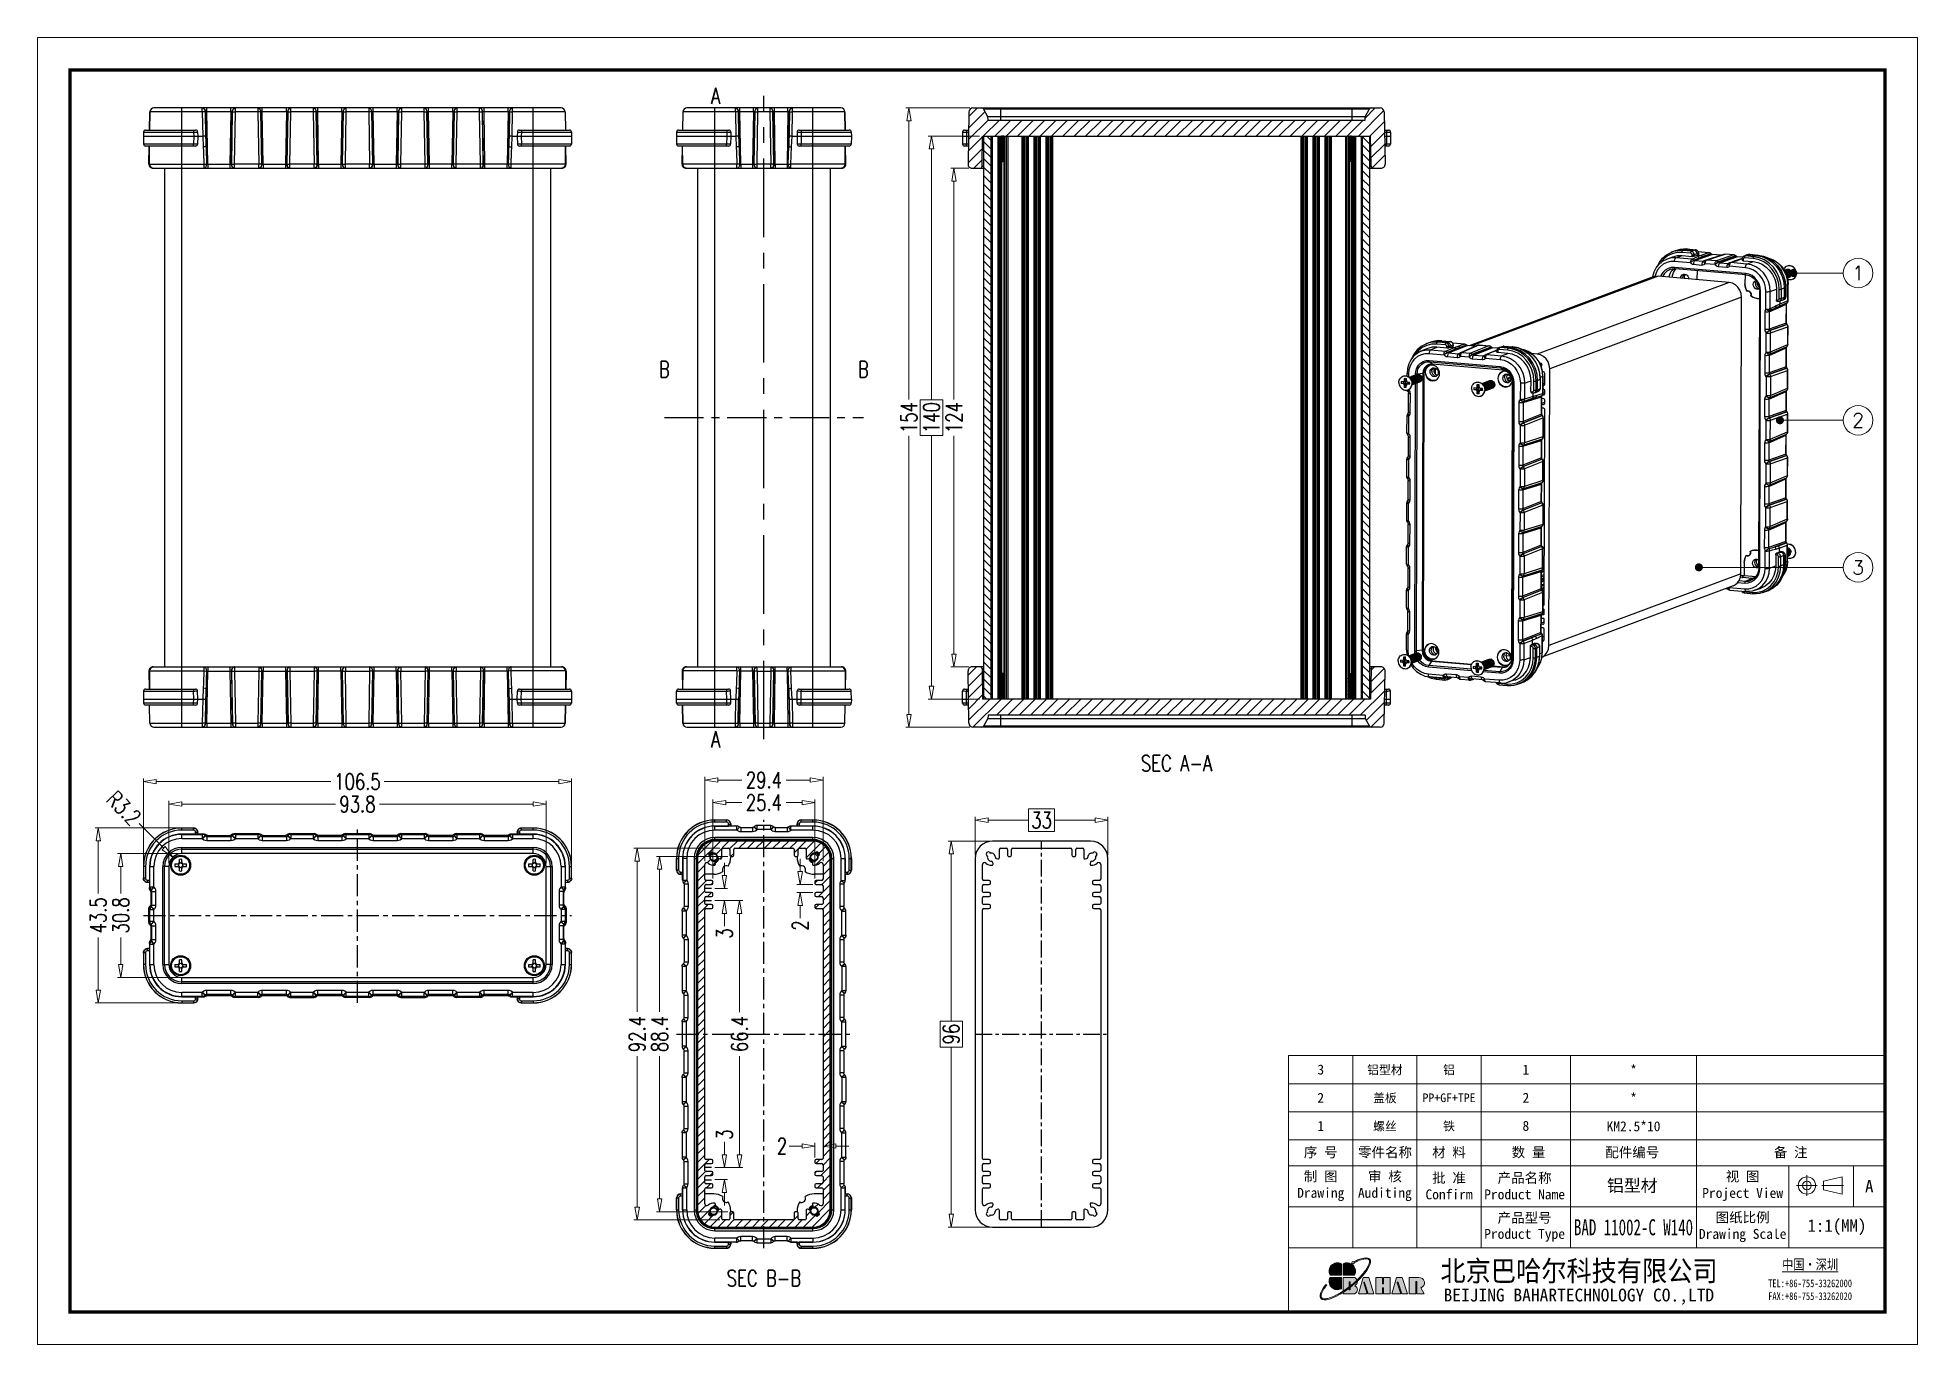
# Model space of a CAD drawing. Extents: x 2468 to 2936, y 274 to 599.
import ezdxf
from ezdxf.enums import TextEntityAlignment as Align

# ---------------------------------------------------------------- set-up
doc = ezdxf.new("R2010")
doc.units = 0
doc.header["$LTSCALE"] = 30.734
doc.header["$PDMODE"] = 3
doc.header["$PDSIZE"] = 0.3125
doc.linetypes.add('CENTER', pattern=[50.8, 31.75, -6.35, 6.35, -6.35])
doc.layers.get('0').update_dxf_attribs({"linetype": 'CONTINUOUS'})
doc.layers.get('Defpoints').update_dxf_attribs({"linetype": 'CONTINUOUS'})
for name, color, linetype, lineweight in [('dim', 3, 'CONTINUOUS', 9), ('from', 7, 'CONTINUOUS', 13), ('hatch', 56, 'CONTINUOUS', 9)]:
    doc.layers.add(name, color=color, linetype=linetype, lineweight=lineweight)
doc.styles.add('FFS', font='simfang.ttf', dxfattribs={"width": 0.9})
doc.styles.add('ROMAND', font='romand.shx', dxfattribs={"width": 0.75, "bigfont": 'gbcbig.shx'})
doc.styles.get("Standard").update_dxf_attribs({"font": 'txt', "width": 0.8, "bigfont": 'gbcbig.shx'})
doc.styles.add('TXT', font='txt.shx', dxfattribs={"bigfont": 'gbcbig.shx'})
doc.styles.add('宋体', font='simsun.ttc')
doc.styles.add('样式 1', font='simkai.ttf')
doc.dimstyles.new('fds', dxfattribs={"dimtxt": 2.5, "dimasz": 2.2, "dimexe": 1, "dimexo": 0, "dimgap": 0.66, "dimtad": 0, "dimzin": 1, "dimdsep": 46, "dimtxsty": 'ROMAND', "dimblk": 'CLOSEDBLANK', "dimcen": 0, "dimclrd": 3, "dimclre": 3, "dimclrt": 7, "dimazin": 0, "dimtfac": 1, "dimtofl": 0, "dimtmove": 0, "dimatfit": 3, "dimldrblk": 'CLOSEDBLANK', "dimfxl": 1, "dimlwd": 5, "dimlwe": 5, "dimarcsym": 0})
doc.dimstyles.new('YanXiu', dxfattribs={"dimtxt": 2.5, "dimasz": 2.2, "dimexe": 0.66, "dimexo": 0.66, "dimgap": 0.66, "dimtad": 0, "dimzin": 9, "dimdsep": 46, "dimtxsty": 'ROMAND', "dimblk": 'CLOSEDBLANK', "dimcen": 0, "dimclrd": 256, "dimclre": 131, "dimclrt": 42, "dimazin": 2, "dimtfac": 1, "dimtofl": 0, "dimtmove": 0, "dimatfit": 3, "dimldrblk": 'CLOSEDBLANK', "dimfxl": 1, "dimlwd": 5, "dimlwe": 5, "dimarcsym": 0})

msp = doc.modelspace()

# ---------------------------------------------------------------- texts
at = {"layer": 'from', "color": 6}
for s, height, style, p in [('1', 3.5, 'TXT', (2921.005, 540.621)), ('2', 3.5, 'TXT', (2921.005, 504)), ('3', 3.5, 'TXT', (2921.005, 467.426)), ('*', 2.463, '宋体', (2865.137, 342.53)), ('*', 2.463, '宋体', (2865.137, 335.531))]:
    msp.add_text(s, height=height, dxfattribs=dict(at, style=style)).set_placement(p, align=Align.MIDDLE)
at = {"layer": 'from', "style": '宋体'}
for s, height, p in [('3', 2.463, (2787.331, 342.53)), ('铝型材', 2.1548, (2803.289, 342.53)), ('铝', 2.155, (2819.247, 342.53)), ('1', 2.463, (2838.357, 342.53)), ('2', 2.463, (2787.331, 335.531)), ('盖板', 2.1548, (2803.289, 335.531)), ('2', 2.463, (2838.357, 335.531)), ('PP+GF+TPE', 2.1548, (2819.247, 335.531)), ('1', 2.463, (2787.331, 328.532)), ('螺丝', 2.1548, (2803.289, 328.532)), ('铁', 2.155, (2819.247, 328.532)), ('8', 2.463, (2838.357, 328.532))]:
    msp.add_text(s, height=height, dxfattribs=at).set_placement(p, align=Align.MIDDLE)
at = {"layer": 'from', "color": 6, "lineweight": -3, "style": '宋体'}
msp.add_text('KM2.5*10', height=2.4626, dxfattribs=at).set_placement((2865.137, 328.532), align=Align.MIDDLE)
at = {"layer": 'from', "color": 6, "style": '宋体', "width": 0.68}
msp.add_text('BAD 11002-C W140', height=4.00177, dxfattribs=at).set_placement((2865.137, 303.33), align=Align.MIDDLE)
at = {"layer": 'from', "attachment_point": 5, "style": '宋体'}
for s, insert, char_height in [('序 号', (2787.331, 321.841), 2.4626), ('{\\fSimSun|b0|i0|c134|p2;零件名称}', (2803.327, 321.841), 2.46263), ('材 料', (2819.247, 321.841), 2.4626), ('数 量', (2839.029, 321.841), 2.4626), ('{\\fSimSun|b0|i0|c134|p2;配件编号}', (2864.829, 321.841), 2.46263), ('备 注', (2904.244, 321.841), 2.4626), ('制 图\\PDrawing', (2787.331, 313.543), 2.4626), ('审 核\\PAuditing', (2803.289, 313.543), 2.4626), ('批 准\\PConfirm', (2819.247, 313.543), 2.4626), ('产品名称\\PProduct Name', (2838.049, 313.543), 2.46263), ('铝型材', (2864.829, 313.543), 3.0783), ('视 图\\PProject View', (2892.288, 313.543), 2.46263), ('{\\fSimSun|b0|i0|c134|p2;A}', (2923.785, 313.543), 3.07828), ('图纸比例\\PDrawing Scale', (2892.288, 303.33), 2.46263), ('1:1(MM)', (2915.744, 303.33), 3.0783)]:
    msp.add_mtext(s, dxfattribs=dict(at, insert=insert, char_height=char_height))
at = {"layer": 'from', "insert": (2838.049, 303.33), "char_height": 2.46263, "attachment_point": 5, "line_spacing_factor": 0.975, "style": '宋体'}
msp.add_mtext('产品型号\\PProduct Type', dxfattribs=at)
at = {"layer": 'from', "color": 3, "insert": (2851.583, 292.191), "char_height": 5.1065, "attachment_point": 5, "style": 'FFS'}
msp.add_mtext('{\\fSimSun|b0|i0|c134|p2;\\C7;北京巴哈尔科技有限公司}', dxfattribs=at)
at = {"layer": 'from', "attachment_point": 5}
for s, insert, char_height in [('{\\fSimSun|b0|i0|c134|p2;\\L中国\\fSimSun|b0|i0|c134|p0;·深圳}', (2909.073, 293.938), 2.55325), ('{\\fSimSun|b0|i0|c134|p2;TEL:+86-755-33262000\\PFAX:+86-755-33262020}', (2909.073, 287.782), 1.91494)]:
    msp.add_mtext(s, dxfattribs=dict(at, insert=insert, char_height=char_height))
at = {"layer": 'from', "insert": (2817.889, 288.073), "char_height": 3.19156, "width": 145.7061, "attachment_point": 1, "style": '样式 1'}
msp.add_mtext('BEIJING BAHARTECHNOLOGY CO.,LTD', dxfattribs=at)
at = {"layer": 'hatch', "color": 6, "style": 'ROMAND', "width": 0.75}
for s, p in [('A', (2636.817, 584.674)), ('B', (2624.067, 516.674)), ('B', (2673.567, 516.674)), ('A', (2636.817, 424.674)), ('SEC A-A', (2751.464, 418.71)), ('SEC B-B', (2648.817, 290.651))]:
    msp.add_text(s, height=4, dxfattribs=at).set_placement(p, align=Align.MIDDLE)

# ---------------------------------------------------------------- blocks, each defined once
blk = doc.blocks.new('_ClosedBlank')
at = {"color": 0, "linetype": 'ByBlock', "lineweight": -2}
for p, q in [((-1, 0.17), (0, 0)), ((-1, 0.17), (-1, -0.17)), ((0, 0), (-1, -0.17))]:
    blk.add_line(p, q, dxfattribs=at)
blk = doc.blocks.new('*D3')
at = {"layer": 'Defpoints', "color": 0}
for p in [(2690.5, 574.67), (2703.21, 574.67), (2703.21, 434.67)]:
    blk.add_point(p, dxfattribs=at)
at = {"layer": 'dim', "color": 131, "lineweight": 5}
for p, q in [((2702.41, 574.67), (2689.7, 574.67)), ((2702.41, 434.67), (2689.7, 434.67))]:
    blk.add_line(p, q, dxfattribs=at)
at = {"layer": 'dim', "lineweight": 5}
for p, q in [((2690.5, 571.47), (2690.5, 509.12)), ((2693.29, 509.12), (2687.7, 509.12)), ((2687.7, 509.12), (2687.7, 500.23)), ((2693.29, 500.23), (2693.29, 509.12)), ((2687.7, 500.23), (2693.29, 500.23)), ((2690.5, 437.87), (2690.5, 500.23))]:
    blk.add_line(p, q, dxfattribs=at)
at = {"layer": 'dim', "lineweight": 5, "xscale": 3.2, "yscale": 3.2, "zscale": 3.2}
for p, rotation in [((2690.5, 574.67), 90), ((2690.5, 434.67), 270)]:
    blk.add_blockref('_ClosedBlank', p, dxfattribs=dict(at, rotation=rotation))
at = {"layer": 'dim', "color": 42, "insert": (2690.5, 504.67), "char_height": 4, "attachment_point": 5, "rotation": 90, "style": 'ROMAND'}
blk.add_mtext('140', dxfattribs=at)
blk = doc.blocks.new('*D4')
at = {"layer": 'Defpoints', "color": 0}
for p in [(2700.59, 566.67), (2696.1, 442.67), (2700.59, 442.67)]:
    blk.add_point(p, dxfattribs=at)
at = {"layer": 'dim', "color": 131, "lineweight": 5}
for p, q in [((2699.79, 566.67), (2695.3, 566.67)), ((2699.79, 442.67), (2695.3, 442.67))]:
    blk.add_line(p, q, dxfattribs=at)
at = {"layer": 'dim', "lineweight": 5}
for p, q in [((2696.1, 563.47), (2696.1, 509.19)), ((2696.1, 445.87), (2696.1, 500.16))]:
    blk.add_line(p, q, dxfattribs=at)
at = {"layer": 'dim', "lineweight": 5, "xscale": 3.2, "yscale": 3.2, "zscale": 3.2}
for p, rotation in [((2696.1, 566.67), 90), ((2696.1, 442.67), 270)]:
    blk.add_blockref('_ClosedBlank', p, dxfattribs=dict(at, rotation=rotation))
at = {"layer": 'dim', "color": 42, "insert": (2696.1, 504.67), "char_height": 4, "attachment_point": 5, "rotation": 90, "style": 'ROMAND'}
blk.add_mtext('124', dxfattribs=at)
blk = doc.blocks.new('*D5')
at = {"layer": 'Defpoints', "color": 0}
for p in [(2684.9, 581.67), (2700.82, 581.67), (2700.82, 427.67)]:
    blk.add_point(p, dxfattribs=at)
at = {"layer": 'dim', "color": 131, "lineweight": 5}
for p, q in [((2700.02, 581.67), (2684.1, 581.67)), ((2700.02, 427.67), (2684.1, 427.67))]:
    blk.add_line(p, q, dxfattribs=at)
at = {"layer": 'dim', "lineweight": 5}
for p, q in [((2684.9, 578.47), (2684.9, 509.19)), ((2684.9, 430.87), (2684.9, 500.16))]:
    blk.add_line(p, q, dxfattribs=at)
at = {"layer": 'dim', "lineweight": 5, "xscale": 3.2, "yscale": 3.2, "zscale": 3.2}
for p, rotation in [((2684.9, 581.67), 90), ((2684.9, 427.67), 270)]:
    blk.add_blockref('_ClosedBlank', p, dxfattribs=dict(at, rotation=rotation))
at = {"layer": 'dim', "color": 42, "insert": (2684.9, 504.67), "char_height": 4, "attachment_point": 5, "rotation": 90, "style": 'ROMAND'}
blk.add_mtext('154', dxfattribs=at)
blk = doc.blocks.new('*D6')
at = {"layer": 'Defpoints', "color": 0}
for p in [(2504.01, 396.27), (2488.82, 365.47), (2504.01, 365.47)]:
    blk.add_point(p, dxfattribs=at)
at = {"layer": 'dim', "color": 131, "lineweight": 5}
for p, q in [((2503.21, 396.27), (2488.02, 396.27)), ((2503.21, 365.47), (2488.02, 365.47))]:
    blk.add_line(p, q, dxfattribs=at)
at = {"layer": 'dim', "lineweight": 5}
for p, q in [((2488.82, 393.07), (2488.82, 386.31)), ((2488.82, 368.67), (2488.82, 375.42))]:
    blk.add_line(p, q, dxfattribs=at)
at = {"layer": 'dim', "lineweight": 5, "xscale": 3.2, "yscale": 3.2, "zscale": 3.2}
for p, rotation in [((2488.82, 396.27), 90), ((2488.82, 365.47), 270)]:
    blk.add_blockref('_ClosedBlank', p, dxfattribs=dict(at, rotation=rotation))
at = {"layer": 'dim', "color": 42, "insert": (2488.82, 380.87), "char_height": 4, "attachment_point": 5, "rotation": 90, "style": 'ROMAND'}
blk.add_mtext('30.8', dxfattribs=at)
blk = doc.blocks.new('*D7')
at = {"layer": 'Defpoints', "color": 0}
for p in [(2594.61, 408.55), (2500.81, 393.07), (2594.61, 393.07)]:
    blk.add_point(p, dxfattribs=at)
at = {"layer": 'dim', "color": 131, "lineweight": 5}
for p, q in [((2500.81, 393.87), (2500.81, 409.35)), ((2594.61, 393.87), (2594.61, 409.35))]:
    blk.add_line(p, q, dxfattribs=at)
at = {"layer": 'dim', "lineweight": 5}
for p, q in [((2504.01, 408.55), (2542.27, 408.55)), ((2591.41, 408.55), (2553.15, 408.55))]:
    blk.add_line(p, q, dxfattribs=at)
at = {"layer": 'dim', "lineweight": 5, "xscale": 3.2, "yscale": 3.2, "zscale": 3.2, "rotation": 180}
blk.add_blockref('_ClosedBlank', (2500.81, 408.55), dxfattribs=at)
at = {"layer": 'dim', "lineweight": 5, "xscale": 3.2, "yscale": 3.2, "zscale": 3.2}
blk.add_blockref('_ClosedBlank', (2594.61, 408.55), dxfattribs=at)
at = {"layer": 'dim', "color": 42, "insert": (2547.71, 408.55), "char_height": 4, "attachment_point": 5, "style": 'ROMAND'}
blk.add_mtext('93.8', dxfattribs=at)
blk = doc.blocks.new('*D8')
at = {"layer": 'Defpoints', "color": 0}
for p in [(2600.96, 414.15), (2494.46, 393.07), (2600.96, 393.07)]:
    blk.add_point(p, dxfattribs=at)
at = {"layer": 'dim', "color": 131, "lineweight": 5}
for p, q in [((2494.46, 393.87), (2494.46, 414.95)), ((2600.96, 393.87), (2600.96, 414.95))]:
    blk.add_line(p, q, dxfattribs=at)
at = {"layer": 'dim', "lineweight": 5}
for p, q in [((2497.66, 414.15), (2541.05, 414.15)), ((2597.76, 414.15), (2554.37, 414.15))]:
    blk.add_line(p, q, dxfattribs=at)
at = {"layer": 'dim', "lineweight": 5, "xscale": 3.2, "yscale": 3.2, "zscale": 3.2, "rotation": 180}
blk.add_blockref('_ClosedBlank', (2494.46, 414.15), dxfattribs=at)
at = {"layer": 'dim', "lineweight": 5, "xscale": 3.2, "yscale": 3.2, "zscale": 3.2}
blk.add_blockref('_ClosedBlank', (2600.96, 414.15), dxfattribs=at)
at = {"layer": 'dim', "color": 42, "insert": (2547.71, 414.15), "char_height": 4, "attachment_point": 5, "style": 'ROMAND'}
blk.add_mtext('106.5', dxfattribs=at)
blk = doc.blocks.new('*D9')
at = {"layer": 'Defpoints', "color": 0}
for p in [(2504.01, 402.62), (2483.22, 359.12), (2504.01, 359.12)]:
    blk.add_point(p, dxfattribs=at)
at = {"layer": 'dim', "color": 131, "lineweight": 5}
for p, q in [((2503.21, 402.62), (2482.42, 402.62)), ((2503.21, 359.12), (2482.42, 359.12))]:
    blk.add_line(p, q, dxfattribs=at)
at = {"layer": 'dim', "lineweight": 5}
for p, q in [((2483.22, 399.42), (2483.22, 386.31)), ((2483.22, 362.32), (2483.22, 375.42))]:
    blk.add_line(p, q, dxfattribs=at)
at = {"layer": 'dim', "lineweight": 5, "xscale": 3.2, "yscale": 3.2, "zscale": 3.2}
for p, rotation in [((2483.22, 402.62), 90), ((2483.22, 359.12), 270)]:
    blk.add_blockref('_ClosedBlank', p, dxfattribs=dict(at, rotation=rotation))
at = {"layer": 'dim', "color": 42, "insert": (2483.22, 380.87), "char_height": 4, "attachment_point": 5, "rotation": 90, "style": 'ROMAND'}
blk.add_mtext('43.5', dxfattribs=at)
blk = doc.blocks.new('*D10')
at = {"layer": 'Defpoints', "color": 0}
for p in [(2638.62, 397.57), (2617.28, 305.17), (2638.62, 305.17)]:
    blk.add_point(p, dxfattribs=at)
at = {"layer": 'dim', "color": 131, "lineweight": 5}
for p, q in [((2637.82, 397.57), (2616.48, 397.57)), ((2637.82, 305.17), (2616.48, 305.17))]:
    blk.add_line(p, q, dxfattribs=at)
at = {"layer": 'dim', "lineweight": 5}
for p, q in [((2617.28, 394.37), (2617.28, 356.88)), ((2617.28, 308.37), (2617.28, 345.85))]:
    blk.add_line(p, q, dxfattribs=at)
at = {"layer": 'dim', "lineweight": 5, "xscale": 3.2, "yscale": 3.2, "zscale": 3.2}
for p, rotation in [((2617.28, 397.57), 90), ((2617.28, 305.17), 270)]:
    blk.add_blockref('_ClosedBlank', p, dxfattribs=dict(at, rotation=rotation))
at = {"layer": 'dim', "color": 42, "insert": (2617.28, 351.37), "char_height": 4, "attachment_point": 5, "rotation": 90, "style": 'ROMAND'}
blk.add_mtext('92.4', dxfattribs=at)
blk = doc.blocks.new('*D11')
at = {"layer": 'Defpoints', "color": 0}
for p in [(2663.52, 414.53), (2634.12, 393.53), (2663.52, 393.53)]:
    blk.add_point(p, dxfattribs=at)
at = {"layer": 'dim', "color": 131, "lineweight": 5}
for p, q in [((2634.12, 394.33), (2634.12, 415.33)), ((2663.52, 394.33), (2663.52, 415.33))]:
    blk.add_line(p, q, dxfattribs=at)
at = {"layer": 'dim', "lineweight": 5}
for p, q in [((2637.32, 414.53), (2643.3, 414.53)), ((2660.32, 414.53), (2654.33, 414.53))]:
    blk.add_line(p, q, dxfattribs=at)
at = {"layer": 'dim', "lineweight": 5, "xscale": 3.2, "yscale": 3.2, "zscale": 3.2, "rotation": 180}
blk.add_blockref('_ClosedBlank', (2634.12, 414.53), dxfattribs=at)
at = {"layer": 'dim', "lineweight": 5, "xscale": 3.2, "yscale": 3.2, "zscale": 3.2}
blk.add_blockref('_ClosedBlank', (2663.52, 414.53), dxfattribs=at)
at = {"layer": 'dim', "color": 42, "insert": (2648.82, 414.53), "char_height": 4, "attachment_point": 5, "style": 'ROMAND'}
blk.add_mtext('29.4', dxfattribs=at)
blk = doc.blocks.new('*D12')
at = {"layer": 'Defpoints', "color": 0}
for p in [(2661.52, 408.93), (2636.12, 389.27), (2661.52, 389.27)]:
    blk.add_point(p, dxfattribs=at)
at = {"layer": 'dim', "color": 131, "lineweight": 5}
for p, q in [((2636.12, 390.07), (2636.12, 409.73)), ((2661.52, 390.07), (2661.52, 409.73))]:
    blk.add_line(p, q, dxfattribs=at)
at = {"layer": 'dim', "lineweight": 5}
for p, q in [((2639.32, 408.93), (2643.3, 408.93)), ((2658.32, 408.93), (2654.33, 408.93))]:
    blk.add_line(p, q, dxfattribs=at)
at = {"layer": 'dim', "lineweight": 5, "xscale": 3.2, "yscale": 3.2, "zscale": 3.2, "rotation": 180}
blk.add_blockref('_ClosedBlank', (2636.12, 408.93), dxfattribs=at)
at = {"layer": 'dim', "lineweight": 5, "xscale": 3.2, "yscale": 3.2, "zscale": 3.2}
blk.add_blockref('_ClosedBlank', (2661.52, 408.93), dxfattribs=at)
at = {"layer": 'dim', "color": 42, "insert": (2648.82, 408.93), "char_height": 4, "attachment_point": 5, "style": 'ROMAND'}
blk.add_mtext('25.4', dxfattribs=at)
blk = doc.blocks.new('*D13')
at = {"layer": 'Defpoints', "color": 0}
for p in [(2640.62, 395.57), (2622.88, 307.17), (2640.62, 307.17)]:
    blk.add_point(p, dxfattribs=at)
at = {"layer": 'dim', "color": 131, "lineweight": 5}
for p, q in [((2639.82, 395.57), (2622.08, 395.57)), ((2639.82, 307.17), (2622.08, 307.17))]:
    blk.add_line(p, q, dxfattribs=at)
at = {"layer": 'dim', "lineweight": 5}
for p, q in [((2622.88, 392.37), (2622.88, 356.88)), ((2622.88, 310.37), (2622.88, 345.85))]:
    blk.add_line(p, q, dxfattribs=at)
at = {"layer": 'dim', "lineweight": 5, "xscale": 3.2, "yscale": 3.2, "zscale": 3.2}
for p, rotation in [((2622.88, 395.57), 90), ((2622.88, 307.17), 270)]:
    blk.add_blockref('_ClosedBlank', p, dxfattribs=dict(at, rotation=rotation))
at = {"layer": 'dim', "color": 42, "insert": (2622.88, 351.37), "char_height": 4, "attachment_point": 5, "rotation": 90, "style": 'ROMAND'}
blk.add_mtext('88.4', dxfattribs=at)
blk = doc.blocks.new('*D14')
at = {"layer": 'Defpoints', "color": 0}
for p in [(2635.82, 318.17), (2638.99, 318.17), (2635.82, 315.17)]:
    blk.add_point(p, dxfattribs=at)
at = {"layer": 'dim', "lineweight": 5}
for p, q in [((2638.99, 321.37), (2638.99, 324.57)), ((2638.99, 311.97), (2638.99, 308.77))]:
    blk.add_line(p, q, dxfattribs=at)
at = {"layer": 'dim', "color": 131, "lineweight": 5}
for p, q in [((2636.62, 318.17), (2639.79, 318.17)), ((2636.62, 315.17), (2639.79, 315.17))]:
    blk.add_line(p, q, dxfattribs=at)
at = {"layer": 'dim', "lineweight": 5, "xscale": 3.2, "yscale": 3.2, "zscale": 3.2}
for p, rotation in [((2638.99, 318.17), 270), ((2638.99, 315.17), 90)]:
    blk.add_blockref('_ClosedBlank', p, dxfattribs=dict(at, rotation=rotation))
at = {"layer": 'dim', "color": 42, "insert": (2638.99, 326.37), "char_height": 4, "attachment_point": 5, "rotation": 90, "style": 'ROMAND'}
blk.add_mtext('3', dxfattribs=at)
blk = doc.blocks.new('*D15')
at = {"layer": 'Defpoints', "color": 0}
for p in [(2635.82, 384.57), (2642.74, 384.57), (2635.82, 318.17)]:
    blk.add_point(p, dxfattribs=at)
at = {"layer": 'dim', "color": 131, "lineweight": 5}
for p, q in [((2636.62, 384.57), (2643.54, 384.57)), ((2636.62, 318.17), (2643.54, 318.17))]:
    blk.add_line(p, q, dxfattribs=at)
at = {"layer": 'dim', "lineweight": 5}
for p, q in [((2642.74, 381.37), (2642.74, 356.81)), ((2642.74, 321.37), (2642.74, 345.92))]:
    blk.add_line(p, q, dxfattribs=at)
at = {"layer": 'dim', "lineweight": 5, "xscale": 3.2, "yscale": 3.2, "zscale": 3.2}
for p, rotation in [((2642.74, 384.57), 90), ((2642.74, 318.17), 270)]:
    blk.add_blockref('_ClosedBlank', p, dxfattribs=dict(at, rotation=rotation))
at = {"layer": 'dim', "color": 42, "insert": (2642.74, 351.37), "char_height": 4, "attachment_point": 5, "rotation": 90, "style": 'ROMAND'}
blk.add_mtext('66.4', dxfattribs=at)
blk = doc.blocks.new('*D16')
at = {"layer": 'Defpoints', "color": 0}
for p in [(2635.82, 387.57), (2635.82, 384.57), (2638.99, 384.57)]:
    blk.add_point(p, dxfattribs=at)
at = {"layer": 'dim', "lineweight": 5}
for p, q in [((2638.99, 390.77), (2638.99, 393.97)), ((2638.99, 381.37), (2638.99, 378.17))]:
    blk.add_line(p, q, dxfattribs=at)
at = {"layer": 'dim', "color": 131, "lineweight": 5}
for p, q in [((2636.62, 387.57), (2639.79, 387.57)), ((2636.62, 384.57), (2639.79, 384.57))]:
    blk.add_line(p, q, dxfattribs=at)
at = {"layer": 'dim', "lineweight": 5, "xscale": 3.2, "yscale": 3.2, "zscale": 3.2}
for p, rotation in [((2638.99, 387.57), 270), ((2638.99, 384.57), 90)]:
    blk.add_blockref('_ClosedBlank', p, dxfattribs=dict(at, rotation=rotation))
at = {"layer": 'dim', "color": 42, "insert": (2638.99, 376.37), "char_height": 4, "attachment_point": 5, "rotation": 90, "style": 'ROMAND'}
blk.add_mtext('3', dxfattribs=at)
blk = doc.blocks.new('*D17')
at = {"layer": 'Defpoints', "color": 0}
for p in [(2661.82, 388.57), (2657.83, 386.57), (2661.82, 386.57)]:
    blk.add_point(p, dxfattribs=at)
at = {"layer": 'dim', "lineweight": 5}
for p, q in [((2657.83, 391.77), (2657.83, 394.97)), ((2657.83, 383.37), (2657.83, 380.17))]:
    blk.add_line(p, q, dxfattribs=at)
at = {"layer": 'dim', "color": 131, "lineweight": 5}
for p, q in [((2661.02, 388.57), (2657.03, 388.57)), ((2661.02, 386.57), (2657.03, 386.57))]:
    blk.add_line(p, q, dxfattribs=at)
at = {"layer": 'dim', "lineweight": 5, "xscale": 3.2, "yscale": 3.2, "zscale": 3.2}
for p, rotation in [((2657.83, 388.57), 270), ((2657.83, 386.57), 90)]:
    blk.add_blockref('_ClosedBlank', p, dxfattribs=dict(at, rotation=rotation))
at = {"layer": 'dim', "color": 42, "insert": (2657.83, 378.37), "char_height": 4, "attachment_point": 5, "rotation": 90, "style": 'ROMAND'}
blk.add_mtext('2', dxfattribs=at)
blk = doc.blocks.new('*D18')
at = {"layer": 'Defpoints', "color": 0}
for p in [(2661.52, 323.52), (2661.52, 319.87), (2663.52, 320.47)]:
    blk.add_point(p, dxfattribs=at)
at = {"layer": 'dim', "lineweight": 5}
for p, q in [((2658.32, 323.52), (2655.12, 323.52)), ((2666.72, 323.52), (2669.92, 323.52))]:
    blk.add_line(p, q, dxfattribs=at)
at = {"layer": 'dim', "color": 131, "lineweight": 5}
for p, q in [((2661.52, 320.67), (2661.52, 324.32)), ((2663.52, 321.27), (2663.52, 324.32))]:
    blk.add_line(p, q, dxfattribs=at)
at = {"layer": 'dim', "lineweight": 5, "xscale": 3.2, "yscale": 3.2, "zscale": 3.2}
blk.add_blockref('_ClosedBlank', (2661.52, 323.52), dxfattribs=at)
at = {"layer": 'dim', "lineweight": 5, "xscale": 3.2, "yscale": 3.2, "zscale": 3.2, "rotation": 180}
blk.add_blockref('_ClosedBlank', (2663.52, 323.52), dxfattribs=at)
at = {"layer": 'dim', "color": 42, "insert": (2653.32, 323.52), "char_height": 4, "attachment_point": 5, "style": 'ROMAND'}
blk.add_mtext('2', dxfattribs=at)
blk = doc.blocks.new('A$C3CCE6F4D')
at = {"color": 7, "linetype": 'Continuous'}
for p, q in [((84.88, 134.62), (85.72, 134.98)), ((86.27, 135.18), (86.7, 135.32)), ((90.93, 134.39), (88.29, 134.61)), ((89.36, 135.54), (88.5, 135.18)), ((91.14, 134.96), (88.5, 135.18)), ((88.76, 135.7), (89.83, 135.68)), ((89.79, 135.68), (89.36, 135.54)), ((89.36, 135.54), (92.03, 135.31)), ((89.83, 135.68), (89.79, 135.68)), ((89.79, 135.68), (92.44, 135.45)), ((89.83, 135.68), (92.48, 135.46)), ((92.03, 135.31), (91.14, 134.96)), ((92.44, 135.45), (92.03, 135.31)), ((92.48, 135.46), (92.44, 135.45)), ((92.44, 135.45), (92.72, 135.38)), ((92.56, 135.44), (92.48, 135.46)), ((93.3, 134.7), (93.34, 134.39)), ((96.61, 134.53), (93.31, 134.81)), ((96.53, 134.52), (93.31, 134.8)), ((93.39, 134.43), (93.38, 134.56)), ((96.53, 134.52), (94.07, 133.66)), ((96.53, 134.52), (96.61, 134.53)), ((96.77, 134.47), (96.53, 134.52)), ((96.8, 134.49), (96.61, 134.53)), ((96.99, 134.35), (96.77, 134.47)), ((97.06, 134.37), (96.8, 134.49)), ((83.48, 132.5), (85.39, 133.24)), ((84.53, 128.02), (85.03, 128.84)), ((85.69, 129.5), (85.78, 129.55)), ((90.92, 131.34), (85.94, 131.77)), ((108.01, 128.07), (85.94, 129.96)), ((108.18, 127.65), (86.11, 129.54)), ((86.12, 129.21), (86.43, 129.52)), ((86.37, 132.91), (88.29, 133.65)), ((91.34, 132.48), (86.37, 132.91)), ((88.29, 133.65), (91.38, 133.38)), ((91.38, 133.38), (91.38, 133.85)), ((91.78, 130.93), (94.42, 130.7)), ((92.93, 134.25), (92.04, 133.89)), ((92.04, 133.43), (92.04, 133.89)), ((92.04, 133.43), (92.93, 133.75)), ((92.21, 132.08), (97.55, 133.94)), ((92.21, 132.08), (94.86, 131.85)), ((94.06, 133.66), (92.54, 133)), ((92.92, 128.96), (92.91, 126.15)), ((93.34, 134.39), (92.93, 134.25)), ((92.93, 134.25), (92.93, 133.75)), ((93.34, 133.9), (92.93, 133.75)), ((92.93, 133.75), (94.07, 133.66)), ((93.39, 134.43), (93.34, 134.39)), ((93.34, 134.39), (93.34, 133.9)), ((93.39, 133.93), (93.34, 133.9)), ((93.39, 134.43), (93.39, 133.93)), ((93.67, 132.87), (97.23, 134.11)), ((94.71, 133.32), (93.67, 132.87)), ((97.18, 134.18), (94.71, 133.32)), ((95.1, 131.93), (94.86, 131.85)), ((95.01, 131.87), (95.02, 131.87)), ((95.04, 131.87), (95.01, 131.87)), ((95.1, 131.92), (95.04, 131.87)), ((95.1, 131.92), (95.06, 131.85)), ((95.09, 131.79), (95.13, 131.94)), ((95.1, 131.92), (95.15, 131.97)), ((95.13, 131.94), (95.15, 131.97)), ((95.38, 131.05), (95.44, 131.11)), ((98.52, 130.84), (95.44, 131.11)), ((95.56, 132.22), (101.3, 134.05)), ((95.62, 131.98), (95.74, 132.16)), ((95.74, 132.16), (95.87, 132.25)), ((95.87, 132.25), (101.62, 134.08)), ((98.96, 131.99), (95.87, 132.25)), ((97.18, 134.18), (96.99, 134.35)), ((97.29, 134.18), (97.06, 134.37)), ((97.27, 134.19), (97.18, 134.18)), ((97.23, 134.11), (97.18, 134.18)), ((97.23, 134.11), (97.34, 134.11)), ((97.32, 134.03), (97.23, 134.11)), ((97.29, 134.18), (97.27, 134.19)), ((97.34, 134.11), (97.29, 134.18)), ((97.36, 134.09), (97.34, 134.11)), ((97.49, 133.99), (97.36, 134.09)), ((97.55, 133.94), (97.62, 133.95)), ((100.24, 133.71), (97.55, 133.94)), ((100.28, 133.72), (97.62, 133.95)), ((98.52, 130.84), (98.58, 130.78)), ((104.29, 133.85), (98.96, 131.99)), ((99.53, 130.26), (102.18, 130.04)), ((104.93, 133.51), (99.6, 131.65)), ((99.6, 131.65), (99.65, 131.58)), ((99.65, 131.58), (104.99, 133.45)), ((99.97, 131.41), (105.31, 133.27)), ((99.97, 131.41), (102.61, 131.18)), ((101.3, 134.05), (101.3, 134.05)), ((101.56, 134.09), (101.69, 134.09)), ((101.62, 134.08), (101.69, 134.09)), ((104.29, 133.85), (101.62, 134.08)), ((104.37, 133.86), (101.69, 134.09)), ((102.89, 131.27), (102.61, 131.18)), ((102.79, 131.19), (102.84, 131.24)), ((108.01, 129.87), (103.04, 130.3)), ((103.44, 131.51), (103.14, 131.4)), ((103.22, 131.16), (103.33, 131.34)), ((103.33, 131.34), (103.47, 131.44)), ((104.46, 131.86), (103.44, 131.51)), ((108.44, 131.01), (103.47, 131.44)), ((104.37, 133.86), (104.29, 133.85)), ((104.53, 133.8), (104.29, 133.85)), ((104.63, 133.8), (104.37, 133.86)), ((106.38, 132.53), (104.46, 131.86)), ((104.75, 133.68), (104.53, 133.8)), ((104.93, 133.51), (104.75, 133.68)), ((104.99, 133.53), (104.93, 133.51)), ((104.99, 133.45), (104.93, 133.51)), ((104.99, 133.45), (105.1, 133.45)), ((105.08, 133.36), (104.99, 133.45)), ((105.1, 133.45), (105.04, 133.51)), ((105.12, 133.42), (105.1, 133.45)), ((105.25, 133.33), (105.12, 133.42)), ((105.17, 132.03), (106.72, 132.57)), ((105.31, 133.27), (105.38, 133.28)), ((107.16, 133.11), (105.31, 133.27)), ((107.17, 133.13), (105.38, 133.28)), ((106.4, 132.54), (106.38, 132.53)), ((106.4, 132.54), (107, 132.73)), ((106.48, 132.56), (106.4, 132.54)), ((106.72, 132.57), (106.48, 132.56)), ((106.71, 132.57), (106.99, 132.66)), ((106.71, 132.57), (106.98, 132.55)), ((106.99, 132.57), (106.98, 132.1)), ((107.02, 132.07), (106.98, 132.1)), ((107.27, 132.49), (107.27, 132.02)), ((107.27, 132.02), (110.36, 131.75)), ((108.37, 133.81), (107.54, 133.45)), ((110.36, 132.72), (107.73, 132.94)), ((108.76, 133.87), (107.94, 133.51)), ((110.57, 133.29), (107.94, 133.51)), ((108.45, 133.84), (108.37, 133.81)), ((108.44, 131.01), (110.36, 131.75)), ((108.89, 133.98), (108.45, 133.84)), ((108.48, 133.85), (108.45, 133.84)), ((108.76, 133.87), (108.48, 133.85)), ((109.21, 134.01), (108.76, 133.87)), ((108.76, 133.87), (111.43, 133.64)), ((109.14, 134.02), (108.89, 133.98)), ((109.24, 134.02), (109.14, 134.02)), ((109.24, 134.02), (109.21, 134.01)), ((109.21, 134.01), (111.86, 133.78)), ((109.24, 134.02), (111.9, 133.79)), ((111.43, 133.64), (110.57, 133.29)), ((111.86, 133.78), (111.43, 133.64)), ((111.9, 133.79), (111.86, 133.78)), ((120.37, 129.08), (120.22, 129.04)), ((120.36, 129.08), (120.25, 129.05)), ((120.41, 129.11), (120.35, 129.08)), ((120.57, 129.11), (120.36, 129.08)), ((120.58, 129.11), (120.37, 129.08)), ((120.62, 129.16), (120.41, 129.11)), ((120.56, 129.16), (120.44, 129.12)), ((120.61, 129.18), (120.53, 129.15)), ((120.77, 129.19), (120.56, 129.16)), ((120.66, 129.2), (120.61, 129.18)), ((120.76, 129.23), (120.63, 129.19)), ((120.87, 129.24), (120.66, 129.2)), ((120.97, 129.26), (120.76, 129.23)), ((120.91, 129.29), (120.8, 129.25)), ((121.23, 130.45), (120.93, 130.37)), ((122.24, 128.67), (122.1, 128.86)), ((79.3, 126.98), (22.08, 105.61)), ((80.82, 127.19), (22.87, 105.54)), ((102.89, 125.29), (43.22, 103)), ((79.13, 126.92), (79.15, 127.09)), ((102.89, 125.29), (80.82, 127.19)), ((84.2, 126.89), (84.22, 127.09)), ((84.2, 126.89), (84.22, 127.09)), ((84.22, 127.09), (84.53, 128.02)), ((88.48, 126.53), (88.44, 126.8)), ((88.91, 127.82), (88.68, 127.59)), ((89.21, 127.8), (89.2, 127.79)), ((107.84, 127.68), (107.83, 124.84)), ((107.83, 124.84), (107.9, 124.06)), ((107.9, 124.06), (108.1, 123.29)), ((108.1, 123.29), (108.41, 122.57)), ((111.05, 124.86), (111.11, 124.43)), ((111.11, 124.43), (111.29, 124.03)), ((111.19, 125.82), (111.28, 125.85)), ((111.38, 125.73), (111.3, 125.65)), ((111.61, 125.37), (111.57, 125.05)), ((112.33, 123.29), (112.17, 123.2)), ((112.32, 123.38), (112.31, 123.37)), ((115.67, 122.5), (117.61, 123.22)), ((117.61, 123.22), (117.6, 119.86)), ((118.49, 120.27), (118.5, 123.14)), ((119.15, 120.31), (119.16, 123.18)), ((120.05, 123.5), (119.16, 123.18)), ((120.05, 123.5), (120.04, 120.6)), ((120.46, 123.66), (120.05, 123.5)), ((120.3, 125.51), (120.46, 123.66)), ((121.16, 124.58), (120.45, 124.31)), ((120.46, 123.66), (120.45, 120.78)), ((120.5, 123.7), (120.46, 123.66)), ((120.5, 123.7), (120.5, 120.81)), ((121, 126.66), (121.08, 126.69)), ((121.02, 126.67), (121.1, 126.7)), ((121.08, 126.69), (121.25, 126.8)), ((121.1, 126.7), (121.27, 126.81)), ((121.12, 126.71), (121.19, 126.73)), ((121.15, 119.56), (121.16, 124.58)), ((121.19, 126.73), (121.22, 126.74)), ((121.22, 126.74), (121.39, 126.84)), ((121.22, 126.74), (121.29, 126.77)), ((121.23, 119.63), (121.25, 124.65)), ((121.38, 126.8), (121.54, 126.88)), ((121.41, 126.81), (121.48, 126.84)), ((122.42, 128.01), (122.43, 128.01)), ((122.43, 128.01), (122.43, 128.01)), ((122.83, 126.32), (122.51, 126.16)), ((106.77, 120.72), (47.1, 98.44)), ((106.56, 34.71), (106.77, 120.72)), ((108.48, 122.6), (108.41, 122.57)), ((108.48, 122.6), (108.68, 122.65)), ((108.72, 122.65), (108.48, 122.6)), ((108.68, 122.65), (108.97, 122.62)), ((109.05, 122.6), (108.72, 122.65)), ((109.34, 122.43), (109.05, 122.6)), ((109.57, 122.16), (109.34, 122.43)), ((109.7, 121.83), (109.57, 122.16)), ((109.63, 121.14), (109.72, 121.47)), ((109.63, 121.14), (110.27, 120.74)), ((109.72, 121.47), (109.7, 121.83)), ((110.27, 120.74), (110.96, 120.46)), ((110.96, 120.46), (111.67, 120.33)), ((111.67, 120.33), (112.39, 120.27)), ((112.18, 36.63), (112.4, 122.65)), ((112.47, 36.55), (112.68, 122.57)), ((114.33, 117.01), (114.34, 122.42)), ((115.35, 116.18), (120.69, 118.5)), ((115.66, 117.09), (115.67, 122.5)), ((117.26, 117.29), (120.83, 118.83)), ((118.42, 117.82), (117.26, 117.29)), ((118.68, 118.49), (117.52, 117.96)), ((117.62, 119.68), (117.6, 119.86)), ((117.6, 119.86), (118.04, 119.82)), ((117.77, 119.44), (118.21, 119.4)), ((120.88, 118.89), (118.42, 117.82)), ((119.45, 119.72), (118.56, 119.44)), ((118.56, 119.44), (118.56, 119.44)), ((121.15, 119.56), (118.68, 118.49)), ((118.68, 119.48), (118.68, 118.49)), ((120.04, 120.6), (119.15, 120.31)), ((119.45, 119.72), (119.52, 119.75)), ((119.94, 119.93), (119.52, 119.75)), ((120.45, 120.78), (120.04, 120.6)), ((120.5, 120.81), (120.45, 120.78)), ((120.49, 120.67), (120.5, 120.81)), ((120.68, 112.6), (120.69, 118.5)), ((120.69, 118.5), (120.71, 118.62)), ((120.69, 118.5), (120.78, 118.57)), ((120.71, 118.62), (120.75, 118.74)), ((120.75, 118.74), (120.83, 118.83)), ((120.76, 112.68), (120.78, 118.57)), ((120.78, 118.59), (120.81, 118.75)), ((120.78, 118.57), (120.78, 118.59)), ((120.81, 118.75), (120.87, 118.85)), ((120.83, 118.83), (120.88, 118.89)), ((120.83, 118.83), (120.89, 118.87)), ((120.87, 118.85), (120.89, 118.87)), ((120.88, 118.89), (121.03, 119.08)), ((120.94, 118.93), (120.88, 118.89)), ((120.89, 118.87), (120.94, 118.93)), ((120.94, 118.93), (121.11, 119.15)), ((121.03, 119.08), (121.12, 119.31)), ((121.11, 119.15), (121.21, 119.4)), ((121.12, 119.31), (121.15, 119.56)), ((121.21, 119.4), (121.23, 119.63)), ((114.02, 116.1), (114, 110.66)), ((115.35, 116.18), (115.34, 110.74)), ((120.68, 112.6), (115.34, 110.74)), ((120.81, 112.25), (115.48, 110.38)), ((115.53, 110.32), (120.87, 112.18)), ((115.79, 109.6), (121.13, 111.46)), ((120.68, 112.6), (120.76, 112.68)), ((120.77, 112.64), (120.76, 112.68)), ((120.81, 112.25), (120.92, 112.25)), ((120.87, 112.18), (120.81, 112.25)), ((120.92, 112.25), (120.9, 112.27)), ((120.98, 112.18), (120.92, 112.25)), ((120.97, 112.19), (120.98, 112.18)), ((121.11, 105.98), (121.13, 111.46)), ((121.2, 106.06), (121.21, 111.53)), ((9, 106.32), (8.57, 106.14)), ((10.41, 106.81), (9.54, 106.52)), ((14.64, 105.9), (11.99, 106.13)), ((12.2, 106.7), (12.63, 106.88)), ((14.85, 106.47), (12.2, 106.7)), ((12.63, 106.88), (13.49, 107.17)), ((15.3, 106.65), (12.63, 106.88)), ((13.49, 107.17), (16.13, 106.94)), ((13.53, 107.17), (13.49, 107.17)), ((13.53, 107.17), (16.16, 106.94)), ((14.85, 106.47), (15.3, 106.65)), ((15.09, 104.87), (15.1, 105.37)), ((15.3, 106.65), (16.13, 106.94)), ((15.69, 103.37), (21.44, 105.64)), ((15.76, 105.41), (16.2, 105.59)), ((15.76, 104.92), (15.76, 105.41)), ((16.13, 106.94), (16.41, 106.87)), ((16.16, 106.94), (16.13, 106.94)), ((16.25, 106.93), (16.16, 106.94)), ((16.2, 105.59), (17.03, 105.88)), ((16.2, 105.1), (16.2, 105.59)), ((17.03, 105.41), (16.2, 105.1)), ((20.67, 106.07), (16.96, 106.39)), ((20.59, 106.06), (16.97, 106.37)), ((16.98, 106.19), (17.03, 105.88)), ((17.07, 105.91), (17.03, 105.88)), ((17.03, 105.88), (17.03, 105.41)), ((17.07, 105.44), (17.03, 105.41)), ((17.07, 105.91), (17.06, 106.05)), ((17.07, 105.91), (17.07, 105.44)), ((24.71, 105.76), (19.37, 103.45)), ((25.1, 105.82), (19.76, 103.51)), ((20.59, 106.06), (20.67, 106.07)), ((20.79, 106.01), (20.59, 106.06)), ((20.91, 106.02), (20.67, 106.07)), ((20.98, 105.92), (20.79, 106.01)), ((21.14, 105.9), (20.91, 106.02)), ((21.15, 105.78), (20.98, 105.92)), ((21.28, 105.78), (21.14, 105.9)), ((21.24, 105.71), (21.15, 105.78)), ((21.3, 105.77), (21.28, 105.78)), ((21.28, 105.78), (21.28, 105.78)), ((21.42, 105.69), (21.3, 105.77)), ((21.44, 105.64), (21.53, 105.66)), ((23.94, 105.43), (21.44, 105.64)), ((23.99, 105.45), (21.53, 105.66)), ((28.18, 105.56), (22.44, 103.28)), ((24.7, 105.76), (24.81, 105.8)), ((24.81, 105.8), (25.19, 105.84)), ((25.1, 105.82), (24.96, 105.82)), ((25.1, 105.82), (28.18, 105.56)), ((25.19, 105.84), (28.27, 105.57)), ((28.27, 105.57), (28.18, 105.56)), ((28.42, 105.5), (28.18, 105.56)), ((28.27, 105.57), (28.45, 105.54)), ((28.63, 105.38), (28.42, 105.5)), ((28.45, 105.54), (28.73, 105.42)), ((28.82, 105.21), (28.63, 105.38)), ((28.73, 105.42), (28.95, 105.22)), ((28.93, 105.23), (28.82, 105.21)), ((28.95, 105.22), (28.93, 105.23)), ((29.01, 105.16), (28.95, 105.22)), ((31.72, 105.18), (32.61, 105.46)), ((32.04, 105.21), (32.92, 105.5)), ((32.85, 105.5), (32.61, 105.46)), ((32.61, 105.46), (32.64, 105.47)), ((32.64, 105.47), (32.92, 105.5)), ((32.96, 105.5), (32.85, 105.5)), ((32.92, 105.5), (35.56, 105.27)), ((32.96, 105.5), (32.92, 105.5)), ((32.96, 105.5), (35.6, 105.27)), ((34.7, 104.98), (35.56, 105.27)), ((35.6, 105.27), (35.56, 105.27)), ((114.4, 109.58), (114.45, 109.51)), ((114.44, 103.59), (114.45, 109.51)), ((115.46, 102.95), (120.79, 105.26)), ((115.48, 110.38), (115.53, 110.32)), ((115.51, 103), (120.85, 105.31)), ((115.78, 103.67), (115.79, 109.6)), ((115.78, 103.67), (121.11, 105.98)), ((120.72, 105.16), (120.79, 105.26)), ((120.78, 105.17), (120.84, 105.28)), ((120.79, 105.26), (120.85, 105.31)), ((120.79, 105.26), (120.85, 105.3)), ((120.84, 105.28), (120.85, 105.3)), ((120.99, 105.5), (120.85, 105.31)), ((120.85, 105.31), (120.91, 105.35)), ((120.85, 105.3), (120.91, 105.35)), ((120.91, 105.35), (121.07, 105.56)), ((121.08, 105.73), (120.99, 105.5)), ((121.07, 105.56), (121.17, 105.82)), ((121.11, 105.98), (121.08, 105.73)), ((121.17, 105.82), (121.2, 106.06)), ((8.93, 104.67), (7.04, 103.88)), ((9.69, 99.8), (9.46, 99.7)), ((9.64, 103.2), (14.26, 102.81)), ((9.64, 101.01), (31.71, 99.12)), ((10.57, 99.87), (9.74, 100.63)), ((9.74, 100.63), (31.82, 98.73)), ((10.06, 99.58), (9.76, 99.49)), ((10.06, 104.34), (11.99, 105.14)), ((10.06, 104.34), (14.68, 103.95)), ((32.64, 97.98), (10.57, 99.87)), ((15.09, 104.87), (11.99, 105.14)), ((14.26, 102.81), (14.31, 102.74)), ((14.68, 103.95), (17.34, 105)), ((15.27, 102.23), (18.32, 101.96)), ((15.31, 103.6), (17.97, 104.65)), ((15.31, 103.6), (15.37, 103.54)), ((15.37, 103.54), (19.21, 105.06)), ((15.69, 103.37), (18.75, 103.1)), ((15.76, 104.92), (16.2, 105.1)), ((17.34, 105), (16.2, 105.1)), ((19.21, 105.06), (17.97, 104.65)), ((19.06, 103.24), (18.75, 103.1)), ((18.98, 103.16), (18.94, 103.13)), ((18.94, 103.13), (18.94, 103.13)), ((19, 103.18), (18.96, 103.1)), ((19, 103.18), (18.98, 103.16)), ((19, 103.18), (19.06, 103.24)), ((19.29, 102.31), (19.34, 102.37)), ((19.34, 102.37), (22.02, 102.14)), ((19.76, 103.51), (19.69, 103.46)), ((19.76, 103.51), (22.44, 103.28)), ((22.02, 102.14), (22.07, 102.08)), ((23.03, 101.56), (26.08, 101.3)), ((28.82, 105.21), (23.07, 102.94)), ((23.07, 102.94), (23.13, 102.87)), ((23.13, 102.87), (28.87, 105.15)), ((23.45, 102.7), (29.2, 104.98)), ((23.45, 102.7), (26.5, 102.44)), ((26.82, 102.57), (26.5, 102.44)), ((26.73, 102.49), (26.7, 102.47)), ((26.7, 102.47), (26.7, 102.47)), ((26.76, 102.51), (26.71, 102.43)), ((26.76, 102.51), (26.73, 102.49)), ((26.76, 102.51), (26.82, 102.57)), ((27.04, 101.65), (27.1, 101.7)), ((27.1, 101.7), (31.71, 101.31)), ((29.59, 103.85), (27.13, 102.78)), ((27.52, 102.84), (27.45, 102.8)), ((29.99, 103.91), (27.52, 102.84)), ((27.52, 102.84), (32.14, 102.45)), ((28.87, 105.15), (28.82, 105.21)), ((28.87, 105.15), (29, 105.16)), ((28.97, 105.06), (28.87, 105.15)), ((29, 105.16), (29.01, 105.16)), ((29.03, 105.13), (29.01, 105.16)), ((29.15, 105.03), (29.03, 105.13)), ((29.2, 104.98), (29.29, 104.99)), ((31, 104.82), (29.2, 104.98)), ((31.03, 104.84), (29.29, 104.99)), ((29.59, 103.85), (29.61, 103.86)), ((29.61, 103.86), (30.7, 104.29)), ((29.99, 103.91), (30.68, 104.19)), ((30.67, 103.85), (29.99, 103.91)), ((30.66, 104.28), (30.7, 104.29)), ((30.67, 104.09), (30.67, 103.6)), ((30.96, 104.01), (30.96, 103.51)), ((34.06, 103.24), (30.96, 103.51)), ((31.23, 104.97), (31.65, 105.15)), ((34.06, 104.24), (31.41, 104.46)), ((31.62, 105.03), (32.04, 105.21)), ((34.27, 104.81), (31.62, 105.03)), ((31.65, 105.15), (31.72, 105.18)), ((31.72, 105.18), (31.76, 105.19)), ((31.76, 105.19), (32.04, 105.21)), ((34.7, 104.98), (32.04, 105.21)), ((32.14, 102.45), (34.06, 103.24)), ((34.27, 104.81), (34.7, 104.98)), ((43.22, 103), (41.48, 103.15)), ((44.1, 100.25), (44.02, 100.22)), ((44.27, 100.18), (44.07, 100.1)), ((44.19, 100.24), (44.31, 100.15)), ((44.57, 99.84), (44.23, 99.71)), ((44.31, 100.15), (44.57, 99.85)), ((44.64, 99.66), (44.31, 99.53)), ((44.56, 99.44), (44.38, 99.37)), ((44.57, 99.43), (44.42, 99.29)), ((113.98, 102.53), (113.97, 97.08)), ((114.44, 103.59), (114.38, 103.53)), ((115.32, 102.61), (115.31, 97.17)), ((115.32, 102.61), (120.66, 104.92)), ((115.51, 103), (115.46, 102.95)), ((120.64, 99.03), (120.66, 104.92)), ((120.66, 104.92), (120.67, 105.05)), ((120.66, 104.92), (120.75, 104.99)), ((120.67, 105.05), (120.72, 105.16)), ((120.73, 99.1), (120.75, 104.99)), ((120.75, 105.01), (120.78, 105.17)), ((120.75, 104.99), (120.75, 105.01)), ((1.53, 94.39), (0.95, 94.44)), ((1.66, 93.91), (0.95, 93.85)), ((1.53, 93.8), (0.95, 93.85)), ((1.53, 93.8), (2.4, 93.96)), ((2.43, 94.55), (1.65, 94.4)), ((1.98, 94.84), (1.98, 95.47)), ((1.98, 94.84), (2.5, 94.65)), ((1.98, 93.27), (2.5, 93.85)), ((2.35, 93.96), (2.4, 93.96)), ((2.49, 94.7), (2.53, 94.72)), ((2.5, 94.65), (2.49, 94.7)), ((2.49, 93.79), (2.5, 93.85)), ((2.53, 94.8), (2.53, 95.43)), ((3.08, 93.88), (2.69, 93.6)), ((2.77, 96.16), (2.77, 97.07)), ((2.97, 93.67), (3.14, 93.9)), ((3.56, 93.63), (2.97, 93.67)), ((3.56, 94.22), (2.98, 94.27)), ((3.14, 93.9), (3.18, 93.89)), ((3.26, 94.24), (3.26, 94.18)), ((3.34, 95.86), (3.34, 96.91)), ((3.42, 95.8), (3.45, 95.81)), ((3.45, 95.81), (3.53, 95.84)), ((3.47, 95.82), (3.55, 95.85)), ((3.66, 95.89), (3.8, 95.94)), ((3.77, 95.92), (3.83, 95.96)), ((3.83, 95.96), (4.03, 96.01)), ((3.85, 95.97), (4.06, 96.02)), ((3.93, 95.99), (4.02, 96.03)), ((4.02, 96.03), (4.07, 96.05)), ((4.05, 96.04), (4.1, 96.06)), ((4.21, 96.1), (4.32, 96.13)), ((4.24, 96.11), (4.35, 96.14)), ((4.55, 93.62), (4.38, 93.51)), ((4.5, 93.54), (4.42, 93.51)), ((4.43, 96.18), (4.6, 96.23)), ((4.67, 93.65), (4.5, 93.54)), ((4.52, 96.21), (4.6, 96.24)), ((4.61, 93.58), (4.54, 93.56)), ((4.6, 96.24), (4.62, 96.25)), ((4.64, 93.59), (4.61, 93.58)), ((4.82, 93.69), (4.64, 93.59)), ((4.69, 96.27), (4.79, 96.31)), ((4.79, 96.31), (4.87, 96.34)), ((4.96, 93.73), (4.8, 93.65)), ((4.81, 96.32), (4.89, 96.35)), ((4.99, 93.74), (4.83, 93.66)), ((5.12, 93.85), (4.96, 93.73)), ((4.98, 96.39), (5.12, 96.43)), ((5.15, 93.86), (4.99, 93.74)), ((5.1, 93.77), (4.99, 93.72)), ((5.01, 96.4), (5.14, 96.44)), ((5.13, 93.78), (5.02, 93.73)), ((5.27, 93.88), (5.1, 93.77)), ((5.19, 93.79), (5.1, 93.77)), ((5.11, 96.43), (5.17, 96.46)), ((5.3, 93.89), (5.13, 93.78)), ((5.14, 10.72), (5.35, 93.87)), ((5.24, 93.82), (5.19, 93.79)), ((5.2, 96.47), (5.39, 96.52)), ((5.42, 93.92), (5.24, 93.82)), ((5.27, 96.49), (5.37, 96.53)), ((5.38, 93.87), (5.3, 93.85)), ((5.35, 96.53), (5.35, 96.73)), ((5.37, 96.53), (5.41, 96.55)), ((5.56, 93.96), (5.38, 93.87)), ((5.39, 96.54), (5.43, 96.55)), ((5.59, 93.97), (5.4, 93.87)), ((5.56, 96.6), (5.66, 96.63)), ((5.72, 94.09), (5.56, 93.96)), ((5.71, 94), (5.57, 93.94)), ((5.58, 96.61), (5.66, 96.64)), ((5.73, 94.01), (5.59, 93.95)), ((5.64, 10.72), (5.85, 94.05)), ((5.76, 94.01), (5.66, 93.98)), ((5.7, 96.73), (5.86, 96.74)), ((5.87, 94.12), (5.71, 94)), ((5.89, 94.13), (5.73, 94.01)), ((5.85, 94.05), (5.76, 94.01)), ((6.02, 94.15), (5.85, 94.05)), ((7.66, 96.97), (5.86, 96.74)), ((5.86, 96.71), (5.86, 96.74)), ((5.95, 94.08), (5.88, 94.06)), ((6.01, 94.65), (5.95, 94.44)), ((5.99, 94.09), (5.95, 94.08)), ((6.16, 94.19), (5.99, 94.09)), ((6.14, 94.15), (6.06, 94.13)), ((6.13, 96.74), (6.34, 96.72)), ((6.31, 94.23), (6.14, 94.15)), ((6.33, 94.24), (6.17, 94.16)), ((6.47, 94.36), (6.31, 94.23)), ((6.33, 96.73), (6.54, 96.68)), ((6.49, 94.37), (6.33, 94.24)), ((6.34, 96.72), (6.55, 96.65)), ((6.45, 94.28), (6.34, 94.22)), ((6.49, 94.29), (6.36, 94.23)), ((6.53, 94.3), (6.44, 94.27)), ((6.62, 94.39), (6.45, 94.28)), ((6.56, 96.68), (6.46, 96.7)), ((6.65, 94.41), (6.49, 94.29)), ((6.59, 94.32), (6.53, 94.3)), ((6.56, 96.68), (6.55, 96.67)), ((6.55, 96.65), (6.75, 96.55)), ((6.56, 96.68), (6.56, 96.67)), ((6.56, 96), (6.68, 95.8)), ((6.76, 94.43), (6.59, 94.32)), ((6.72, 94.37), (6.65, 94.35)), ((6.91, 94.46), (6.72, 94.37)), ((7.66, 96.97), (7.45, 10.95)), ((8.01, 97.09), (7.66, 96.97)), ((8.01, 97.09), (7.79, 11.08)), ((10.43, 97.67), (10.5, 98.09)), ((10.68, 98.46), (10.5, 98.09)), ((10.96, 98.74), (10.68, 98.46)), ((11.33, 98.71), (11.32, 98.7)), ((11.57, 96.77), (11.57, 98.65)), ((11.61, 96.73), (11.62, 98.62)), ((11.94, 96.2), (11.7, 96.18)), ((24.6, 92.9), (24.6, 93.53)), ((26.03, 93.86), (26.06, 93.87)), ((26.06, 93.87), (26.15, 93.9)), ((26.09, 93.88), (26.17, 93.91)), ((26.28, 93.95), (26.42, 93.99)), ((26.38, 93.98), (26.45, 94.01)), ((26.45, 94.01), (26.65, 94.07)), ((26.47, 94.02), (26.67, 94.08)), ((26.54, 94.04), (26.64, 94.09)), ((26.64, 94.09), (26.69, 94.1)), ((26.66, 94.09), (26.71, 94.11)), ((26.83, 94.16), (26.94, 94.19)), ((26.85, 94.17), (26.96, 94.2)), ((27.05, 94.24), (27.21, 94.29)), ((27.14, 94.26), (27.21, 94.3)), ((27.21, 94.3), (27.23, 94.31)), ((27.31, 94.33), (27.4, 94.37)), ((27.4, 94.37), (27.48, 94.4)), ((27.43, 94.38), (27.51, 94.41)), ((27.6, 94.44), (27.73, 94.48)), ((27.62, 94.45), (27.76, 94.49)), ((27.73, 94.48), (27.79, 94.52)), ((27.81, 94.52), (28.01, 94.58)), ((27.89, 94.55), (27.98, 94.59)), ((27.98, 94.59), (28.03, 94.6)), ((28, 94.6), (28.04, 94.61)), ((28.17, 94.66), (28.28, 94.69)), ((28.2, 94.67), (28.28, 94.69)), ((28.74, 94.8), (28.96, 94.78)), ((28.94, 94.79), (29.15, 94.73)), ((28.96, 94.78), (29.17, 94.71)), ((29.17, 94.73), (29.08, 94.76)), ((29.17, 94.73), (29.17, 94.73)), ((29.17, 94.73), (29.18, 94.72)), ((29.17, 94.71), (29.37, 94.61)), ((29.17, 94.06), (29.29, 93.86)), ((32.64, 97.98), (31.82, 98.73)), ((32.67, 97.64), (32.38, 97.55)), ((33.05, 95.73), (33.11, 96.15)), ((33.29, 96.52), (33.11, 96.15)), ((33.29, 96.52), (33.57, 96.8)), ((34.38, 96.58), (33.74, 96.34)), ((34.95, 95.85), (33.8, 95.42)), ((34.19, 96.7), (33.84, 96.57)), ((33.94, 96.77), (33.93, 96.76)), ((35.04, 95.47), (33.98, 95.07)), ((34.55, 94.26), (34.31, 94.24)), ((34.98, 94.86), (34.44, 94.66)), ((35.32, 8.55), (35.54, 94.57)), ((35.42, 94.4), (35.5, 95.03)), ((35.68, 94.18), (35.47, 8.16)), ((35.54, 94.57), (35.68, 94.18)), ((35.97, 94.1), (35.75, 8.09)), ((37.98, 93.93), (37.97, 88.91)), ((39.3, 94.01), (39.29, 88.99)), ((39.3, 94.01), (41.3, 94.72)), ((41.29, 91.34), (41.3, 94.72)), ((42.2, 91.76), (42.21, 94.64)), ((42.87, 94.68), (43.32, 94.84)), ((42.87, 91.8), (42.87, 94.68)), ((43.31, 91.94), (43.32, 94.84)), ((43.32, 94.84), (44.14, 95.17)), ((43.98, 97.01), (44.14, 95.17)), ((44.92, 96.08), (44.14, 95.78)), ((44.19, 95.2), (44.14, 95.17)), ((44.14, 95.17), (44.14, 92.3)), ((44.19, 95.2), (44.18, 92.33)), ((44.78, 97.63), (44.92, 96.08)), ((44.96, 97.59), (44.89, 97.56)), ((45.17, 97.54), (44.89, 97.43)), ((44.92, 96.08), (44.9, 90.67)), ((45.01, 96.15), (45, 90.74)), ((45.46, 93.89), (45, 93.73)), ((45.46, 93.87), (45, 93.7)), ((45.46, 97.07), (45.45, 93.46)), ((46.88, 12.42), (47.1, 98.44)), ((114.36, 96), (114.42, 95.94)), ((114.42, 95.94), (114.4, 90.01)), ((120.64, 99.03), (115.31, 97.17)), ((120.78, 98.67), (115.44, 96.81)), ((115.44, 96.81), (115.5, 96.74)), ((115.5, 96.74), (120.83, 98.61)), ((115.76, 96.02), (115.74, 90.1)), ((115.76, 96.02), (121.09, 97.89)), ((120.64, 99.03), (120.73, 99.1)), ((120.73, 99.06), (120.73, 99.1)), ((120.78, 98.67), (120.89, 98.67)), ((120.83, 98.61), (120.78, 98.67)), ((120.89, 98.67), (120.87, 98.7)), ((120.94, 98.61), (120.89, 98.67)), ((120.93, 98.62), (120.94, 98.61)), ((121.08, 92.41), (121.09, 97.89)), ((121.17, 92.48), (121.18, 97.96)), ((1.98, 92.64), (1.98, 93.27)), ((2.52, 92.59), (2.52, 93.22)), ((3.05, 91.33), (2.99, 91.4)), ((3.04, 91.92), (3.07, 91.91)), ((3.05, 91.33), (3.06, 91.42)), ((3.05, 91.33), (3.07, 91.3)), ((3.07, 91.91), (3.33, 91.88)), ((3.19, 85.01), (3.21, 90.9)), ((3.33, 91.88), (3.33, 92.06)), ((3.38, 91.82), (3.33, 91.88)), ((3.76, 84.85), (3.78, 90.74)), ((4.38, 93.51), (4.29, 93.46)), ((4.42, 93.51), (4.32, 93.48)), ((24.14, 92.45), (23.56, 92.5)), ((24.27, 91.97), (23.56, 91.91)), ((24.14, 91.86), (23.56, 91.91)), ((24.14, 91.86), (25.02, 92.02)), ((25.05, 92.61), (24.27, 92.45)), ((24.59, 91.33), (25.11, 91.91)), ((24.59, 90.69), (24.59, 91.33)), ((24.6, 92.9), (25.11, 92.71)), ((24.96, 92.02), (25.02, 92.02)), ((25.11, 92.76), (25.15, 92.78)), ((25.11, 92.71), (25.11, 92.76)), ((25.11, 91.85), (25.11, 91.91)), ((25.13, 90.65), (25.14, 91.28)), ((25.14, 92.85), (25.14, 93.49)), ((25.7, 91.94), (25.31, 91.66)), ((26.17, 92.27), (25.59, 92.32)), ((25.59, 91.73), (25.75, 91.96)), ((26.17, 91.68), (25.59, 91.73)), ((25.75, 91.96), (25.8, 91.95)), ((25.87, 92.3), (25.88, 92.24)), ((27, 91.56), (26.9, 91.52)), ((27.03, 91.56), (26.94, 91.53)), ((27.16, 91.68), (27, 91.56)), ((27.12, 91.6), (27.03, 91.56)), ((27.29, 91.71), (27.12, 91.6)), ((27.22, 91.64), (27.15, 91.62)), ((27.26, 91.65), (27.22, 91.64)), ((27.43, 91.75), (27.26, 91.65)), ((27.58, 91.79), (27.42, 91.71)), ((27.6, 91.79), (27.44, 91.72)), ((27.74, 91.91), (27.58, 91.79)), ((27.76, 91.92), (27.6, 91.79)), ((27.72, 91.83), (27.61, 91.78)), ((27.74, 91.84), (27.63, 91.79)), ((27.89, 91.94), (27.72, 91.83)), ((27.8, 91.85), (27.72, 91.83)), ((27.91, 91.95), (27.74, 91.84)), ((27.86, 91.88), (27.8, 91.85)), ((28.03, 91.98), (27.86, 91.88)), ((27.99, 91.92), (27.91, 91.9)), ((28.18, 92.02), (27.99, 91.92)), ((28.2, 92.03), (28.02, 91.93)), ((28.34, 92.15), (28.18, 92.02)), ((28.32, 92.06), (28.18, 91.99)), ((28.34, 92.07), (28.21, 92)), ((28.38, 92.07), (28.27, 92.04)), ((28.49, 92.18), (28.32, 92.06)), ((28.51, 92.19), (28.34, 92.07)), ((28.46, 92.1), (28.38, 92.07)), ((28.63, 92.21), (28.46, 92.1)), ((28.57, 92.14), (28.49, 92.12)), ((28.63, 92.71), (28.56, 92.5)), ((28.6, 92.15), (28.57, 92.14)), ((28.78, 92.25), (28.6, 92.15)), ((28.76, 92.21), (28.68, 92.19)), ((28.92, 92.29), (28.76, 92.21)), ((28.95, 92.3), (28.78, 92.22)), ((29.08, 92.41), (28.92, 92.29)), ((29.11, 92.42), (28.95, 92.3)), ((29.07, 92.33), (28.95, 92.28)), ((29.1, 92.35), (28.97, 92.29)), ((29.14, 92.35), (29.05, 92.33)), ((29.23, 92.45), (29.07, 92.33)), ((29.27, 92.47), (29.1, 92.35)), ((29.21, 92.38), (29.14, 92.35)), ((29.38, 92.48), (29.21, 92.38)), ((29.33, 92.42), (29.27, 92.41)), ((29.53, 92.52), (29.33, 92.42)), ((37.51, 87.84), (37.5, 81.95)), ((37.97, 88.91), (37.91, 88.85)), ((38.84, 87.92), (38.82, 82.03)), ((38.84, 87.92), (44.58, 89.75)), ((38.97, 88.26), (42.8, 89.48)), ((39.02, 88.31), (38.97, 88.26)), ((41.68, 89.16), (39.02, 88.31)), ((41.95, 89.83), (39.29, 88.99)), ((41.31, 91.16), (41.29, 91.34)), ((41.29, 91.34), (41.75, 91.31)), ((41.47, 90.93), (41.92, 90.89)), ((42.8, 89.48), (41.68, 89.16)), ((41.95, 89.83), (41.95, 90.89)), ((43.08, 90.16), (41.95, 89.83)), ((42.27, 90.93), (42.72, 91.07)), ((42.27, 90.93), (42.49, 91.03)), ((42.8, 91.1), (42.72, 91.07)), ((42.8, 91.1), (43.62, 91.45)), ((42.87, 91.8), (43.31, 91.94)), ((43.31, 91.94), (44.14, 92.3)), ((44.09, 92), (43.96, 91.73)), ((44.14, 92.3), (44.09, 92)), ((44.18, 92.33), (44.14, 92.3)), ((44.17, 92.2), (44.18, 92.33)), ((44.57, 84.31), (44.58, 89.75)), ((44.58, 89.75), (44.59, 89.86)), ((44.59, 89.86), (44.63, 89.96)), ((44.63, 89.96), (44.68, 90.05)), ((44.67, 84.39), (44.68, 89.83)), ((44.68, 90.05), (44.8, 90.24)), ((44.77, 90.11), (44.68, 90.05)), ((44.68, 89.83), (44.71, 89.99)), ((44.68, 89.29), (45.17, 89.25)), ((45.44, 87.99), (44.68, 87.7)), ((45.44, 87.96), (44.68, 87.68)), ((44.71, 89.99), (44.76, 90.1)), ((44.76, 90.1), (44.77, 90.11)), ((44.93, 90.39), (44.77, 90.11)), ((44.77, 90.11), (44.77, 90.11)), ((44.8, 90.24), (44.87, 90.44)), ((45.18, 90.23), (44.86, 90.26)), ((44.87, 90.44), (44.9, 90.67)), ((45.45, 90.92), (44.99, 90.75)), ((45.18, 93.19), (45, 93.2)), ((45, 92.22), (45.18, 92.2)), ((45.45, 90.94), (45, 90.77)), ((45.35, 93.25), (45.18, 93.19)), ((45.29, 93.2), (45.18, 93.19)), ((45.35, 90.3), (45.18, 90.23)), ((45.28, 90.25), (45.18, 90.23)), ((45.44, 88.93), (45.44, 87.55)), ((45.45, 91.88), (45.45, 90.5)), ((113.95, 88.95), (113.94, 83.51)), ((114.4, 90.01), (114.35, 89.96)), ((115.29, 89.03), (115.27, 83.59)), ((115.29, 89.03), (120.62, 91.34)), ((115.42, 89.37), (120.76, 91.68)), ((115.48, 89.43), (115.42, 89.37)), ((115.48, 89.43), (120.81, 91.74)), ((115.74, 90.1), (121.08, 92.41)), ((120.61, 85.45), (120.62, 91.34)), ((120.62, 91.34), (120.64, 91.47)), ((120.62, 91.34), (120.71, 91.42)), ((120.64, 91.47), (120.69, 91.59)), ((120.69, 91.59), (120.76, 91.68)), ((120.7, 85.53), (120.71, 91.42)), ((120.71, 91.44), (120.74, 91.6)), ((120.71, 91.42), (120.71, 91.44)), ((120.74, 91.6), (120.8, 91.7)), ((120.76, 91.68), (120.81, 91.74)), ((120.76, 91.68), (120.82, 91.72)), ((120.8, 91.7), (120.82, 91.72)), ((120.96, 91.93), (120.81, 91.74)), ((120.81, 91.74), (120.87, 91.78)), ((120.82, 91.72), (120.87, 91.78)), ((120.87, 91.78), (121.04, 91.99)), ((121.05, 92.16), (120.96, 91.93)), ((121.04, 91.99), (121.14, 92.25)), ((121.08, 92.41), (121.05, 92.16)), ((121.14, 92.25), (121.17, 92.48)), ((2.72, 78.47), (2.74, 83.95)), ((3.03, 84.65), (2.99, 84.59)), ((3.03, 84.65), (3.08, 84.71)), ((3.08, 84.71), (3.04, 84.63)), ((3.04, 84.63), (3.04, 84.41)), ((3.3, 78.31), (3.31, 83.79)), ((3.31, 83.79), (3.36, 83.84)), ((44.57, 84.31), (38.82, 82.03)), ((44.7, 83.95), (38.95, 81.67)), ((39, 81.61), (44.75, 83.88)), ((39.27, 80.89), (45.02, 83.17)), ((44.69, 84.23), (44.67, 84.39)), ((45.17, 87.28), (44.68, 87.32)), ((44.68, 86.34), (45.17, 86.3)), ((44.75, 84.08), (44.69, 84.23)), ((44.75, 83.88), (44.7, 83.95)), ((44.83, 83.96), (44.75, 84.08)), ((44.75, 83.88), (44.86, 83.91)), ((44.88, 83.89), (44.83, 83.96)), ((44.86, 83.91), (44.88, 83.89)), ((45.02, 83.17), (45, 77.24)), ((45.12, 83.24), (45.11, 77.32)), ((45.12, 83.24), (45.12, 83.3)), ((45.34, 87.34), (45.17, 87.28)), ((45.27, 87.3), (45.17, 87.28)), ((45.44, 85.98), (45.28, 25.15)), ((114.33, 82.43), (114.38, 82.36)), ((114.37, 76.44), (114.38, 82.36)), ((120.61, 85.45), (115.27, 83.59)), ((120.74, 85.1), (115.41, 83.23)), ((115.41, 83.23), (115.46, 83.17)), ((115.46, 83.17), (120.8, 85.03)), ((115.71, 76.52), (115.72, 82.45)), ((115.72, 82.45), (121.06, 84.31)), ((120.61, 85.45), (120.7, 85.53)), ((120.7, 85.49), (120.7, 85.53)), ((120.74, 85.1), (120.85, 85.1)), ((120.8, 85.03), (120.74, 85.1)), ((120.85, 85.1), (120.84, 85.12)), ((120.91, 85.03), (120.85, 85.1)), ((120.9, 85.04), (120.91, 85.03)), ((121.04, 78.83), (121.06, 84.31)), ((121.13, 78.91), (121.15, 84.38)), ((3.01, 77.76), (2.96, 77.82)), ((3.01, 77.76), (3.02, 77.84)), ((3.01, 77.76), (3.04, 77.72)), ((3.16, 71.44), (3.17, 77.33)), ((3.35, 78.24), (3.3, 78.31)), ((3.73, 71.28), (3.74, 77.17)), ((37.89, 80.88), (37.95, 80.81)), ((37.95, 80.81), (37.93, 75.33)), ((38.8, 74.35), (44.55, 76.18)), ((38.93, 74.68), (44.68, 76.51)), ((38.95, 81.67), (39, 81.61)), ((44.73, 76.57), (38.99, 74.74)), ((39.27, 80.89), (39.26, 75.41)), ((45, 77.24), (39.26, 75.41)), ((44.53, 70.73), (44.55, 76.18)), ((44.55, 76.18), (44.56, 76.3)), ((44.56, 76.3), (44.61, 76.42)), ((44.61, 76.42), (44.68, 76.51)), ((44.64, 70.81), (44.65, 76.25)), ((44.65, 76.27), (44.68, 76.43)), ((44.65, 76.25), (44.65, 76.27)), ((44.68, 76.51), (44.73, 76.57)), ((44.68, 76.51), (44.76, 76.56)), ((44.68, 76.43), (44.74, 76.54)), ((44.73, 76.57), (44.88, 76.76)), ((44.81, 76.61), (44.73, 76.57)), ((44.74, 76.54), (44.76, 76.56)), ((44.76, 76.56), (44.81, 76.61)), ((44.98, 76.84), (44.81, 76.61)), ((45.08, 77.1), (44.98, 76.84)), ((45.11, 77.32), (45.08, 77.1)), ((114.37, 76.44), (114.31, 76.38)), ((115.25, 75.46), (120.59, 77.77)), ((115.39, 75.8), (120.73, 78.11)), ((115.44, 75.85), (120.78, 78.16)), ((115.71, 76.52), (121.04, 78.83)), ((120.57, 71.88), (120.59, 77.77)), ((120.59, 77.77), (120.61, 77.9)), ((120.59, 77.77), (120.68, 77.84)), ((120.61, 77.9), (120.65, 78.01)), ((120.65, 78.01), (120.73, 78.11)), ((120.66, 71.95), (120.68, 77.84)), ((120.68, 77.86), (120.71, 78.02)), ((120.68, 77.84), (120.68, 77.86)), ((120.71, 78.02), (120.77, 78.13)), ((120.73, 78.11), (120.78, 78.16)), ((120.73, 78.11), (120.78, 78.15)), ((120.77, 78.13), (120.78, 78.15)), ((120.92, 78.35), (120.78, 78.16)), ((120.78, 78.16), (120.84, 78.2)), ((120.78, 78.15), (120.84, 78.2)), ((120.84, 78.2), (121, 78.41)), ((121.01, 78.58), (120.92, 78.35)), ((121, 78.41), (121.1, 78.67)), ((121.04, 78.83), (121.01, 78.58)), ((121.1, 78.67), (121.13, 78.91)), ((2.69, 64.9), (2.7, 70.37)), ((2.99, 71.08), (2.95, 71.01)), ((2.99, 71.08), (3.05, 71.13)), ((3.05, 71.13), (3, 71.05)), ((3, 71.05), (3.01, 70.84)), ((3.26, 64.73), (3.28, 70.21)), ((3.28, 70.21), (3.33, 70.27)), ((37.48, 74.27), (37.46, 68.38)), ((37.93, 75.33), (37.88, 75.28)), ((38.8, 74.35), (38.79, 68.46)), ((44.53, 70.73), (38.79, 68.46)), ((44.66, 70.37), (38.92, 68.1)), ((38.99, 74.74), (38.93, 74.68)), ((44.72, 70.31), (38.97, 68.03)), ((44.66, 70.65), (44.64, 70.81)), ((44.71, 70.5), (44.66, 70.65)), ((44.72, 70.31), (44.66, 70.37)), ((44.79, 70.38), (44.71, 70.5)), ((44.82, 70.33), (44.72, 70.31)), ((44.85, 70.32), (44.79, 70.38)), ((44.85, 70.32), (44.82, 70.33)), ((113.91, 75.37), (113.9, 69.93)), ((115.25, 75.46), (115.24, 70.02)), ((120.57, 71.88), (115.24, 70.02)), ((120.71, 71.52), (115.37, 69.66)), ((115.44, 75.85), (115.39, 75.8)), ((115.43, 69.59), (120.76, 71.46)), ((115.69, 68.87), (121.02, 70.74)), ((120.57, 71.88), (120.66, 71.95)), ((120.66, 71.91), (120.66, 71.95)), ((120.71, 71.52), (120.82, 71.52)), ((120.76, 71.46), (120.71, 71.52)), ((120.82, 71.52), (120.8, 71.55)), ((120.87, 71.46), (120.82, 71.52)), ((120.86, 71.47), (120.87, 71.46)), ((121.01, 65.26), (121.02, 70.74)), ((121.1, 65.33), (121.11, 70.81)), ((3.32, 64.67), (3.26, 64.73)), ((37.86, 67.3), (37.91, 67.24)), ((37.91, 67.24), (37.9, 61.76)), ((38.92, 68.1), (38.97, 68.03)), ((39.24, 67.32), (39.22, 61.84)), ((44.98, 69.59), (39.24, 67.32)), ((44.97, 63.67), (44.98, 69.59)), ((45.07, 63.74), (45.09, 69.67)), ((45.09, 69.72), (45.09, 69.67)), ((114.3, 68.85), (114.35, 68.79)), ((114.35, 68.79), (114.34, 62.86)), ((115.36, 62.22), (120.69, 64.53)), ((115.37, 69.66), (115.43, 69.59)), ((115.41, 62.28), (120.75, 64.59)), ((115.69, 68.87), (115.67, 62.95)), ((115.67, 62.95), (121.01, 65.26)), ((120.56, 64.19), (120.57, 64.32)), ((120.57, 64.32), (120.62, 64.44)), ((120.62, 64.44), (120.69, 64.53)), ((120.64, 64.29), (120.67, 64.45)), ((120.67, 64.45), (120.73, 64.55)), ((120.69, 64.53), (120.75, 64.59)), ((120.69, 64.53), (120.75, 64.57)), ((120.73, 64.55), (120.75, 64.57)), ((120.89, 64.78), (120.75, 64.59)), ((120.75, 64.59), (120.81, 64.63)), ((120.75, 64.57), (120.81, 64.63)), ((120.81, 64.63), (120.97, 64.84)), ((120.98, 65.01), (120.89, 64.78)), ((120.97, 64.84), (121.07, 65.1)), ((121.01, 65.26), (120.98, 65.01)), ((121.07, 65.1), (121.1, 65.33)), ((2.98, 64.18), (2.93, 64.25)), ((2.98, 64.18), (2.99, 64.27)), ((2.98, 64.18), (3.01, 64.15)), ((3.12, 57.86), (3.14, 63.75)), ((3.7, 57.7), (3.71, 63.59)), ((37.44, 60.69), (37.43, 54.8)), ((37.9, 61.76), (37.84, 61.7)), ((38.77, 60.77), (38.75, 54.88)), ((38.77, 60.77), (44.51, 62.6)), ((38.9, 61.11), (44.64, 62.94)), ((38.95, 61.16), (38.9, 61.11)), ((44.7, 62.99), (38.95, 61.16)), ((44.97, 63.67), (39.22, 61.84)), ((44.5, 57.16), (44.51, 62.6)), ((44.51, 62.6), (44.53, 62.73)), ((44.53, 62.73), (44.57, 62.84)), ((44.57, 62.84), (44.64, 62.94)), ((44.6, 57.24), (44.62, 62.68)), ((44.62, 62.7), (44.65, 62.86)), ((44.62, 62.68), (44.62, 62.7)), ((44.64, 62.94), (44.7, 62.99)), ((44.64, 62.94), (44.72, 62.98)), ((44.65, 62.86), (44.71, 62.97)), ((44.7, 62.99), (44.84, 63.19)), ((44.78, 63.04), (44.7, 62.99)), ((44.71, 62.97), (44.72, 62.98)), ((44.72, 62.98), (44.78, 63.04)), ((44.89, 63.17), (44.78, 63.04)), ((44.84, 63.19), (44.94, 63.42)), ((45.03, 63.44), (44.89, 63.17)), ((44.94, 63.42), (44.97, 63.67)), ((45.07, 63.74), (45.03, 63.44)), ((113.88, 61.8), (113.87, 56.36)), ((114.34, 62.86), (114.28, 62.81)), ((115.22, 61.88), (115.21, 56.44)), ((115.22, 61.88), (120.56, 64.19)), ((115.41, 62.28), (115.36, 62.22)), ((120.54, 58.3), (120.56, 64.19)), ((120.56, 64.19), (120.64, 64.27)), ((120.63, 58.38), (120.64, 64.27)), ((120.64, 64.27), (120.64, 64.29)), ((2.65, 51.32), (2.67, 56.8)), ((2.96, 57.5), (2.92, 57.44)), ((2.96, 57.5), (3.02, 57.56)), ((3.02, 57.56), (2.97, 57.48)), ((2.97, 57.48), (2.97, 57.26)), ((3.23, 51.16), (3.24, 56.64)), ((3.24, 56.64), (3.3, 56.69)), ((37.82, 53.73), (37.88, 53.66)), ((37.88, 53.66), (37.87, 48.18)), ((44.5, 57.16), (38.75, 54.88)), ((44.63, 56.8), (38.88, 54.52)), ((38.88, 54.52), (38.94, 54.46)), ((44.68, 56.73), (38.94, 54.46)), ((39.2, 53.74), (39.19, 48.26)), ((44.95, 56.02), (39.2, 53.74)), ((44.62, 57.08), (44.6, 57.24)), ((44.68, 56.93), (44.62, 57.08)), ((44.68, 56.73), (44.63, 56.8)), ((44.76, 56.81), (44.68, 56.93)), ((44.68, 56.73), (44.79, 56.76)), ((44.81, 56.74), (44.76, 56.81)), ((44.79, 56.76), (44.81, 56.74)), ((44.95, 56.02), (44.93, 50.09)), ((45.05, 56.09), (45.04, 50.17)), ((114.26, 55.28), (114.32, 55.21)), ((114.3, 49.29), (114.32, 55.21)), ((120.54, 58.3), (115.21, 56.44)), ((120.68, 57.95), (115.34, 56.08)), ((115.34, 56.08), (115.39, 56.02)), ((115.39, 56.02), (120.73, 57.88)), ((115.64, 49.37), (115.65, 55.3)), ((115.65, 55.3), (120.99, 57.16)), ((120.54, 58.3), (120.63, 58.38)), ((120.63, 58.34), (120.63, 58.38)), ((120.68, 57.95), (120.79, 57.95)), ((120.73, 57.88), (120.68, 57.95)), ((120.79, 57.95), (120.77, 57.97)), ((120.84, 57.88), (120.79, 57.95)), ((120.83, 57.89), (120.84, 57.88)), ((120.98, 51.68), (120.99, 57.16)), ((121.06, 51.76), (121.08, 57.23)), ((2.95, 50.61), (2.89, 50.67)), ((2.95, 50.61), (2.96, 50.69)), ((2.95, 50.61), (2.97, 50.57)), ((3.09, 44.29), (3.1, 50.18)), ((3.28, 51.09), (3.23, 51.16)), ((3.66, 44.13), (3.68, 50.02)), ((37.41, 47.12), (37.4, 41.23)), ((37.87, 48.18), (37.81, 48.13)), ((38.73, 47.2), (38.72, 41.31)), ((38.73, 47.2), (44.48, 49.03)), ((38.86, 47.53), (44.61, 49.36)), ((38.92, 47.59), (38.86, 47.53)), ((44.67, 49.42), (38.92, 47.59)), ((44.93, 50.09), (39.19, 48.26)), ((44.47, 43.58), (44.48, 49.03)), ((44.48, 49.03), (44.49, 49.15)), ((44.49, 49.15), (44.54, 49.27)), ((44.54, 49.27), (44.61, 49.36)), ((44.57, 43.66), (44.58, 49.1)), ((44.58, 49.12), (44.61, 49.28)), ((44.58, 49.1), (44.58, 49.12)), ((44.61, 49.36), (44.67, 49.42)), ((44.61, 49.36), (44.69, 49.41)), ((44.61, 49.28), (44.67, 49.39)), ((44.67, 49.42), (44.81, 49.61)), ((44.74, 49.46), (44.67, 49.42)), ((44.67, 49.39), (44.69, 49.41)), ((44.69, 49.41), (44.74, 49.46)), ((44.91, 49.69), (44.74, 49.46)), ((45.01, 49.95), (44.91, 49.69)), ((45.04, 50.17), (45.01, 49.95)), ((113.85, 48.22), (113.83, 42.78)), ((114.3, 49.29), (114.25, 49.23)), ((115.19, 48.31), (115.17, 42.87)), ((115.19, 48.31), (120.52, 50.62)), ((115.32, 48.65), (120.66, 50.96)), ((115.38, 48.7), (115.32, 48.65)), ((120.71, 51.01), (115.38, 48.7)), ((120.98, 51.68), (115.64, 49.37)), ((120.51, 44.73), (120.52, 50.62)), ((120.52, 50.62), (120.54, 50.75)), ((120.52, 50.62), (120.61, 50.69)), ((120.54, 50.75), (120.59, 50.86)), ((120.59, 50.86), (120.66, 50.96)), ((120.6, 44.8), (120.61, 50.69)), ((120.61, 50.71), (120.64, 50.87)), ((120.61, 50.69), (120.61, 50.71)), ((120.64, 50.87), (120.7, 50.98)), ((120.66, 50.96), (120.71, 51.01)), ((120.66, 50.96), (120.72, 51)), ((120.7, 50.98), (120.72, 51)), ((120.71, 51.01), (120.86, 51.2)), ((120.77, 51.05), (120.71, 51.01)), ((120.72, 51), (120.77, 51.05)), ((120.94, 51.27), (120.77, 51.05)), ((120.86, 51.2), (120.95, 51.43)), ((121.04, 51.52), (120.94, 51.27)), ((120.95, 51.43), (120.98, 51.68)), ((121.06, 51.76), (121.04, 51.52)), ((2.62, 37.74), (2.63, 43.22)), ((2.93, 43.93), (2.88, 43.86)), ((2.98, 43.98), (2.93, 43.9)), ((2.93, 43.93), (2.98, 43.98)), ((2.93, 43.9), (2.94, 43.69)), ((3.19, 37.58), (3.21, 43.06)), ((3.21, 43.06), (3.26, 43.12)), ((44.47, 43.58), (38.72, 41.31)), ((44.59, 43.22), (38.85, 40.95)), ((38.85, 40.95), (38.9, 40.88)), ((44.65, 43.16), (38.9, 40.88)), ((44.92, 42.44), (39.17, 40.16)), ((44.59, 43.5), (44.57, 43.66)), ((44.65, 43.35), (44.59, 43.5)), ((44.65, 43.16), (44.59, 43.22)), ((44.73, 43.23), (44.65, 43.35)), ((44.76, 43.18), (44.65, 43.16)), ((44.78, 43.17), (44.73, 43.23)), ((44.78, 43.17), (44.76, 43.18)), ((44.9, 36.52), (44.92, 42.44)), ((45, 36.59), (45.02, 42.52)), ((45.02, 42.57), (45.02, 42.52)), ((109.37, 40.62), (109.5, 40.93)), ((110.1, 41.93), (109.43, 41.63)), ((109.52, 41.28), (109.43, 41.63)), ((109.5, 40.93), (109.52, 41.28)), ((110.76, 42.08), (110.1, 41.93)), ((110.1, 41.93), (110.41, 42.02)), ((111.47, 42.09), (110.76, 42.08)), ((111.47, 42.09), (112.19, 42.03)), ((114.13, 36.41), (114.14, 41.82)), ((120.51, 44.73), (115.17, 42.87)), ((115.45, 36.49), (115.47, 41.9)), ((120.64, 44.37), (117.08, 43.13)), ((117.08, 43.13), (118.23, 43.45)), ((117.33, 42.4), (118.49, 42.72)), ((117.62, 41.13), (118.48, 41.49)), ((118.05, 41.1), (117.62, 41.13)), ((118.94, 41.45), (118.05, 41.1)), ((118.23, 43.45), (120.7, 44.31)), ((118.49, 42.72), (118.48, 41.49)), ((118.9, 41.63), (118.48, 41.49)), ((118.48, 41.49), (118.94, 41.45)), ((118.49, 42.72), (120.96, 43.59)), ((118.9, 41.63), (118.93, 41.64)), ((118.9, 41.63), (119.35, 41.59)), ((118.93, 41.64), (119.39, 41.6)), ((119.35, 41.59), (118.94, 41.45)), ((119.39, 41.6), (119.35, 41.59)), ((119.35, 41.59), (119.63, 41.52)), ((119.39, 41.6), (119.39, 41.6)), ((119.47, 41.58), (119.39, 41.6)), ((120.51, 44.73), (120.6, 44.8)), ((120.6, 44.76), (120.6, 44.8)), ((120.64, 44.37), (120.75, 44.37)), ((120.7, 44.31), (120.64, 44.37)), ((120.75, 44.37), (120.73, 44.4)), ((120.81, 44.31), (120.75, 44.37)), ((120.8, 44.32), (120.81, 44.31)), ((120.94, 38.56), (120.96, 43.59)), ((121.03, 38.64), (121.04, 43.66)), ((122.02, 42.06), (121.89, 42.25)), ((122.2, 41.4), (122.21, 41.4)), ((122.21, 41.4), (122.21, 41.4)), ((2.86, 37.15), (2.88, 37.21)), ((2.91, 37.03), (2.86, 37.09)), ((2.91, 37.03), (2.92, 37.12)), ((2.91, 37.03), (2.94, 37)), ((3.05, 30.71), (3.07, 36.6)), ((3.25, 37.52), (3.19, 37.58)), ((3.63, 30.55), (3.64, 36.44)), ((37.79, 40.15), (37.85, 40.09)), ((37.85, 40.09), (37.83, 34.61)), ((38.7, 33.62), (44.45, 35.45)), ((38.83, 33.96), (44.58, 35.79)), ((44.63, 35.84), (38.89, 34.01)), ((39.17, 40.16), (39.16, 34.69)), ((44.9, 36.52), (39.16, 34.69)), ((44.43, 30.01), (44.45, 35.45)), ((44.45, 35.45), (44.46, 35.58)), ((44.46, 35.58), (44.5, 35.69)), ((44.5, 35.69), (44.58, 35.79)), ((44.54, 30.09), (44.55, 35.53)), ((44.55, 35.55), (44.58, 35.71)), ((45.31, 35.57), (44.55, 35.28)), ((44.55, 35.53), (44.55, 35.55)), ((45.31, 35.37), (44.55, 35.09)), ((45.31, 35.96), (44.58, 35.69)), ((44.58, 35.79), (44.63, 35.84)), ((44.58, 35.79), (44.66, 35.83)), ((44.58, 35.71), (44.64, 35.82)), ((44.63, 35.84), (44.78, 36.04)), ((44.71, 35.89), (44.63, 35.84)), ((44.64, 35.82), (44.66, 35.83)), ((44.66, 35.83), (44.71, 35.89)), ((44.82, 36.02), (44.71, 35.89)), ((44.78, 36.04), (44.87, 36.27)), ((44.96, 36.29), (44.82, 36.02)), ((44.87, 36.27), (44.9, 36.52)), ((45.31, 36.38), (44.93, 36.24)), ((45, 36.59), (44.96, 36.29)), ((45.31, 36.96), (45, 36.85)), ((45.31, 37.38), (45.01, 37.27)), ((107.62, 38.24), (107.61, 34.05)), ((107.69, 39.01), (107.62, 38.24)), ((107.89, 39.74), (107.69, 39.01)), ((108.21, 40.41), (107.89, 39.74)), ((108.97, 40.31), (108.76, 40.26)), ((108.97, 40.31), (109.14, 40.39)), ((109.14, 40.39), (109.37, 40.62)), ((111.31, 39.27), (111.08, 39.04)), ((111.61, 39.25), (111.6, 39.23)), ((112.18, 36.71), (111.95, 36.59)), ((112.18, 36.77), (112.1, 36.77)), ((115.45, 36.49), (117.4, 37.2)), ((117.84, 40.53), (117.4, 40.56)), ((117.4, 40.56), (117.4, 37.2)), ((118.28, 37.13), (118.29, 39.99)), ((118.94, 37.16), (118.95, 40.03)), ((119.83, 37.48), (118.94, 37.16)), ((119.84, 40.39), (118.95, 40.03)), ((119.84, 40.39), (119.83, 37.48)), ((120.24, 37.64), (119.83, 37.48)), ((120.25, 40.53), (119.84, 40.39)), ((120.21, 40.84), (120.25, 40.53)), ((120.25, 40.53), (120.24, 37.64)), ((120.29, 37.68), (120.24, 37.64)), ((120.3, 40.57), (120.25, 40.53)), ((120.3, 40.57), (120.29, 40.7)), ((120.3, 40.57), (120.29, 37.68)), ((120.94, 38.56), (120.29, 38.31)), ((121.04, 40.15), (121.18, 40.23)), ((121.04, 40.15), (121.07, 40.16)), ((121.17, 40.2), (121.32, 40.27)), ((121.19, 40.2), (121.26, 40.23)), ((122.61, 39.71), (122.29, 39.55)), ((2.59, 24.17), (2.6, 29.65)), ((2.89, 30.35), (2.85, 30.29)), ((2.89, 30.35), (2.95, 30.41)), ((2.95, 30.41), (2.9, 30.32)), ((2.9, 30.32), (2.9, 30.11)), ((3.16, 24.01), (3.17, 29.49)), ((3.17, 29.49), (3.23, 29.54)), ((37.38, 33.54), (37.36, 27.65)), ((37.83, 34.61), (37.78, 34.55)), ((38.7, 33.62), (38.69, 27.73)), ((44.43, 30.01), (38.69, 27.73)), ((44.56, 29.65), (38.81, 27.37)), ((38.89, 34.01), (38.83, 33.96)), ((44.62, 29.58), (38.87, 27.31)), ((45.31, 34.01), (44.54, 33.73)), ((45.3, 33.43), (44.54, 33.14)), ((45.3, 33.01), (44.54, 32.72)), ((45.3, 32.61), (44.54, 32.33)), ((45.3, 32.42), (44.54, 32.13)), ((45.3, 31.48), (44.54, 31.19)), ((45.3, 31.06), (44.54, 30.77)), ((45.3, 30.48), (44.54, 30.19)), ((44.55, 29.93), (44.54, 30.09)), ((45.31, 34.43), (44.55, 34.15)), ((44.61, 29.78), (44.55, 29.93)), ((44.62, 29.58), (44.56, 29.65)), ((45.3, 30.06), (44.6, 29.8)), ((44.69, 29.66), (44.61, 29.78)), ((44.62, 29.58), (44.72, 29.61)), ((104.17, 31.01), (44.67, 8.79)), ((44.75, 29.59), (44.69, 29.66)), ((44.72, 29.61), (44.75, 29.59)), ((45.3, 29.66), (44.82, 29.48)), ((45.29, 29.47), (44.9, 29.32)), ((106.56, 34.71), (46.88, 12.42)), ((102.27, 30.05), (101.72, 30.09)), ((102.79, 30.47), (102.77, 30.49)), ((102.79, 30.47), (107.76, 30.05)), ((103.13, 29.64), (108.11, 29.21)), ((105.58, 32.04), (107.77, 31.85)), ((106, 32.59), (107.98, 32.42)), ((111.18, 33.75), (106.49, 34.15)), ((106.78, 33.7), (106.74, 33.66)), ((107.61, 34.05), (106.78, 33.7)), ((110.11, 33.3), (107.03, 33.57)), ((107.98, 32.42), (111.18, 33.75)), ((110.74, 33.33), (110.11, 33.3)), ((110.74, 33.33), (110.11, 33.3)), ((110.94, 29.58), (112.87, 30.27)), ((115.97, 30), (114.8, 29.38)), ((114.8, 29.38), (115.23, 29.56)), ((2.82, 23.58), (2.85, 23.64)), ((2.88, 23.46), (2.82, 23.52)), ((2.88, 23.46), (2.89, 23.54)), ((2.88, 23.46), (2.9, 23.42)), ((3.21, 23.94), (3.16, 24.01)), ((37.76, 26.58), (37.81, 26.51)), ((37.81, 26.51), (37.8, 21.03)), ((38.81, 27.37), (38.87, 27.31)), ((39.13, 26.59), (39.12, 21.11)), ((44.88, 28.87), (39.13, 26.59)), ((44.88, 28.87), (44.87, 22.94)), ((44.98, 28.94), (44.97, 23.02)), ((45.01, 24.88), (44.97, 24.89)), ((44.97, 23.9), (45.01, 23.9)), ((45.23, 23.71), (44.97, 23.61)), ((45.28, 23.59), (44.97, 23.47)), ((45.28, 23.39), (44.97, 23.28)), ((45.28, 23.39), (44.97, 23.27)), ((45.29, 26.29), (44.98, 26.18)), ((45.29, 25.71), (44.98, 25.6)), ((45.28, 25.59), (44.98, 25.48)), ((45.28, 25.57), (44.98, 25.45)), ((45.18, 24.95), (45.01, 24.88)), ((45.12, 24.9), (45.01, 24.88)), ((45.28, 23.58), (45.28, 22.2)), ((107.47, 29.18), (110.1, 28.95)), ((107.64, 28.76), (110.27, 28.53)), ((113.39, 28.89), (114.26, 29.18)), ((3.02, 17.14), (3.04, 23.03)), ((3.59, 16.98), (3.61, 22.87)), ((37.34, 19.97), (37.33, 14.08)), ((37.8, 21.03), (37.74, 20.98)), ((38.67, 20.05), (38.65, 14.16)), ((38.67, 20.05), (44.41, 21.88)), ((38.8, 20.38), (44.54, 22.21)), ((38.85, 20.44), (38.8, 20.38)), ((44.6, 22.27), (38.85, 20.44)), ((44.87, 22.94), (39.12, 21.11)), ((44.4, 16.43), (44.41, 21.88)), ((44.41, 21.88), (44.43, 22)), ((44.43, 22), (44.47, 22.12)), ((44.47, 22.12), (44.54, 22.21)), ((44.5, 16.51), (44.52, 21.95)), ((44.51, 20.99), (45, 20.95)), ((45.06, 20.92), (44.51, 20.72)), ((45.27, 19.69), (44.51, 19.4)), ((45.27, 19.66), (44.51, 19.38)), ((45, 18.98), (44.51, 19.02)), ((44.51, 18.04), (44.99, 17.99)), ((44.52, 21.97), (44.55, 22.13)), ((45, 21.93), (44.52, 21.97)), ((44.52, 21.95), (44.52, 21.97)), ((44.54, 22.21), (44.6, 22.27)), ((44.54, 22.21), (44.62, 22.26)), ((44.55, 22.13), (44.61, 22.24)), ((44.6, 22.27), (44.74, 22.46)), ((44.68, 22.31), (44.6, 22.27)), ((44.61, 22.24), (44.62, 22.26)), ((44.62, 22.26), (44.68, 22.31)), ((44.85, 22.54), (44.68, 22.31)), ((45.28, 22.61), (44.76, 22.42)), ((45.28, 22.64), (44.78, 22.45)), ((44.95, 22.8), (44.85, 22.54)), ((45.28, 22.89), (44.93, 22.76)), ((44.97, 23.02), (44.95, 22.8)), ((45.28, 23.33), (44.97, 23.21)), ((45.18, 21.99), (45, 21.93)), ((45.11, 21.95), (45, 21.93)), ((45.17, 19.04), (45, 18.98)), ((45.1, 18.99), (45, 18.98)), ((45.27, 17.68), (45.26, 14.07)), ((45.27, 20.63), (45.27, 19.25)), ((2.55, 11.05), (2.57, 16.07)), ((2.86, 16.78), (2.82, 16.71)), ((2.86, 16.78), (2.91, 16.83)), ((2.91, 16.83), (2.87, 16.75)), ((2.87, 16.75), (2.87, 16.54)), ((3.13, 10.89), (3.14, 15.91)), ((3.14, 15.91), (3.19, 15.97)), ((9.84, 12.97), (9.55, 12.88)), ((10.74, 12.13), (10.46, 11.85)), ((11.11, 12.1), (11.1, 12.09)), ((11.54, 11.92), (11.82, 11.02)), ((37.72, 13), (37.78, 12.94)), ((37.78, 12.94), (37.77, 7.91)), ((44.4, 16.43), (38.65, 14.16)), ((42.62, 15.32), (38.78, 13.8)), ((38.78, 13.8), (38.83, 13.73)), ((38.83, 13.73), (41.49, 14.78)), ((39.1, 13.01), (39.09, 7.99)), ((39.1, 13.01), (41.76, 14.07)), ((41.55, 12.04), (41.09, 12.08)), ((41.09, 8.71), (41.09, 12.08)), ((41.31, 12.65), (41.76, 12.83)), ((41.76, 12.61), (41.31, 12.65)), ((41.49, 14.78), (42.62, 15.32)), ((41.76, 14.07), (42.89, 14.6)), ((41.76, 12.83), (41.76, 14.07)), ((42.6, 13.12), (41.76, 12.83)), ((42.21, 12.79), (41.76, 12.83)), ((41.76, 12.61), (42.21, 12.79)), ((42.21, 12.79), (43.03, 13.08)), ((42.6, 13.12), (42.64, 13.12)), ((42.6, 13.12), (43.03, 13.08)), ((42.64, 13.12), (43.07, 13.08)), ((42.67, 11.55), (43.11, 11.73)), ((43.07, 13.08), (43.03, 13.08)), ((43.03, 13.08), (43.31, 13.01)), ((43.16, 13.07), (43.07, 13.08)), ((43.1, 8.83), (43.11, 11.73)), ((43.11, 11.73), (43.94, 12.02)), ((43.89, 12.33), (43.94, 12.02)), ((43.94, 12.02), (43.93, 9.15)), ((43.98, 12.05), (43.94, 12.02)), ((43.98, 12.05), (43.97, 12.19)), ((43.98, 12.05), (43.97, 9.18)), ((44.5, 16.48), (44.5, 16.51)), ((44.71, 15.47), (44.7, 10.06)), ((44.81, 15.55), (44.79, 10.13)), ((44.8, 15.67), (44.81, 15.55)), ((45.26, 14.06), (44.8, 13.89)), ((45.26, 15.22), (44.81, 15.06)), ((45.26, 15.21), (44.81, 15.04)), ((1.31, 7.78), (0.73, 7.83)), ((1.44, 7.3), (0.73, 7.24)), ((1.31, 7.19), (0.73, 7.24)), ((1.31, 7.19), (2.18, 7.35)), ((2.22, 7.95), (1.44, 7.79)), ((1.76, 6.66), (2.28, 7.24)), ((1.76, 6.03), (1.76, 6.66)), ((1.77, 8.23), (1.77, 8.87)), ((1.77, 8.23), (2.28, 8.04)), ((2.13, 7.36), (2.18, 7.35)), ((2.28, 8.09), (2.31, 8.11)), ((2.28, 8.04), (2.28, 8.09)), ((2.28, 7.19), (2.28, 7.24)), ((2.3, 5.98), (2.3, 6.61)), ((2.31, 8.19), (2.31, 8.82)), ((2.86, 7.28), (2.48, 6.99)), ((3.34, 7.61), (2.76, 7.66)), ((2.76, 7.07), (2.92, 7.29)), ((3.34, 7.02), (2.76, 7.07)), ((2.92, 7.29), (2.96, 7.28)), ((3.04, 7.63), (3.05, 7.57)), ((3.2, 9.19), (3.23, 9.21)), ((3.23, 9.21), (3.31, 9.23)), ((3.25, 9.21), (3.34, 9.24)), ((3.45, 9.29), (3.59, 9.33)), ((3.55, 9.32), (3.61, 9.35)), ((3.61, 9.35), (3.82, 9.4)), ((3.64, 9.36), (3.84, 9.41)), ((3.71, 9.38), (3.81, 9.42)), ((3.81, 9.42), (3.86, 9.44)), ((3.83, 9.43), (3.88, 9.45)), ((4, 9.49), (4.11, 9.53)), ((4.02, 9.5), (4.13, 9.53)), ((4.17, 6.9), (4.07, 6.85)), ((4.2, 6.9), (4.1, 6.87)), ((4.33, 7.02), (4.17, 6.9)), ((4.28, 6.93), (4.2, 6.9)), ((4.21, 9.57), (4.38, 9.62)), ((4.96, 5.9), (4.23, 6.92)), ((4.46, 7.04), (4.28, 6.93)), ((4.3, 9.6), (4.38, 9.63)), ((4.39, 6.97), (4.32, 6.95)), ((4.38, 9.63), (4.4, 9.64)), ((4.42, 6.98), (4.39, 6.97)), ((4.6, 7.08), (4.42, 6.98)), ((4.48, 9.66), (4.57, 9.71)), ((4.57, 9.71), (4.65, 9.73)), ((4.74, 7.12), (4.59, 7.04)), ((4.6, 9.72), (4.68, 9.74)), ((4.77, 7.13), (4.61, 7.05)), ((4.91, 7.24), (4.74, 7.12)), ((4.77, 9.78), (4.9, 9.82)), ((4.93, 7.25), (4.77, 7.13)), ((4.89, 7.16), (4.78, 7.11)), ((4.79, 9.79), (4.93, 9.83)), ((4.91, 7.17), (4.8, 7.12)), ((4.89, 9.82), (4.96, 9.85)), ((5.05, 7.28), (4.89, 7.16)), ((4.97, 7.19), (4.89, 7.16)), ((5.08, 7.29), (4.91, 7.17)), ((5.03, 7.21), (4.97, 7.19)), ((4.98, 9.86), (5.18, 9.91)), ((5.2, 7.31), (5.03, 7.21)), ((5.06, 9.88), (5.15, 9.92)), ((5.16, 7.26), (5.08, 7.24)), ((5.22, 9.93), (5.14, 10.72)), ((5.15, 9.92), (5.2, 9.94)), ((5.35, 7.35), (5.16, 7.26)), ((5.17, 9.93), (5.21, 9.94)), ((5.37, 7.36), (5.18, 7.27)), ((5.34, 9.99), (5.45, 10.03)), ((5.5, 7.48), (5.35, 7.35)), ((5.49, 7.39), (5.35, 7.33)), ((5.36, 10), (5.45, 10.03)), ((5.51, 7.4), (5.38, 7.34)), ((5.54, 7.4), (5.44, 7.37)), ((5.65, 7.51), (5.49, 7.39)), ((5.68, 7.52), (5.51, 7.4)), ((5.63, 7.44), (5.54, 7.4)), ((5.8, 7.55), (5.63, 7.44)), ((7.45, 10.95), (5.64, 10.72)), ((5.7, 10.11), (5.64, 10.72)), ((5.74, 7.47), (5.66, 7.45)), ((5.79, 8.04), (5.73, 7.83)), ((5.77, 7.49), (5.74, 7.47)), ((5.95, 7.58), (5.77, 7.49)), ((5.93, 7.54), (5.85, 7.52)), ((5.91, 10.13), (6.13, 10.11)), ((6.09, 7.62), (5.93, 7.54)), ((6.12, 7.63), (5.95, 7.55)), ((6.25, 7.75), (6.09, 7.62)), ((6.11, 10.13), (6.32, 10.07)), ((6.28, 7.76), (6.12, 7.63)), ((6.23, 7.67), (6.12, 7.62)), ((6.13, 10.11), (6.34, 10.04)), ((6.27, 7.68), (6.14, 7.62)), ((6.74, 6.94), (6.15, 7.63)), ((6.31, 7.69), (6.22, 7.66)), ((6.4, 7.78), (6.23, 7.67)), ((6.34, 10.07), (6.24, 10.09)), ((6.44, 7.8), (6.27, 7.68)), ((6.38, 7.71), (6.31, 7.69)), ((6.34, 10.07), (6.34, 10.06)), ((6.34, 10.07), (6.34, 10.06)), ((6.34, 10.04), (6.54, 9.94)), ((6.34, 9.4), (6.46, 9.2)), ((6.55, 7.82), (6.38, 7.71)), ((6.5, 7.76), (6.43, 7.74)), ((6.69, 7.86), (6.5, 7.76)), ((7.79, 11.08), (7.45, 10.95)), ((10.34, 7.54), (9.51, 6.17)), ((22.7, 5.04), (9.51, 6.17)), ((10.28, 10.63), (10.22, 11.06)), ((10.68, 7.68), (10.34, 7.54)), ((10.34, 7.54), (22.77, 6.47)), ((10.68, 7.68), (22.84, 6.63)), ((11.72, 9.6), (11.48, 9.57)), ((11.82, 11.02), (12.19, 10.34)), ((23.93, 5.84), (23.35, 5.89)), ((24.83, 6), (24.05, 5.85)), ((24.38, 6.29), (24.38, 6.92)), ((24.38, 6.29), (24.9, 6.1)), ((24.89, 6.15), (24.93, 6.17)), ((24.9, 6.1), (24.89, 6.15)), ((24.92, 6.25), (24.93, 6.88)), ((25.82, 7.25), (25.85, 7.26)), ((25.85, 7.26), (25.93, 7.29)), ((25.87, 7.27), (25.95, 7.3)), ((26.06, 7.34), (26.2, 7.39)), ((26.16, 7.37), (26.23, 7.41)), ((26.23, 7.41), (26.43, 7.46)), ((26.25, 7.41), (26.45, 7.47)), ((26.33, 7.43), (26.42, 7.48)), ((26.42, 7.48), (26.47, 7.5)), ((26.45, 7.49), (26.5, 7.5)), ((26.61, 7.55), (26.72, 7.58)), ((26.64, 7.56), (26.75, 7.59)), ((26.83, 7.63), (27, 7.68)), ((26.92, 7.66), (27, 7.69)), ((27, 7.69), (27.02, 7.7)), ((27.09, 7.72), (27.19, 7.76)), ((27.19, 7.76), (27.27, 7.79)), ((27.21, 7.77), (27.29, 7.8)), ((27.38, 7.84), (27.52, 7.88)), ((27.4, 7.84), (27.54, 7.89)), ((27.51, 7.88), (27.57, 7.91)), ((27.6, 7.92), (27.79, 7.97)), ((27.67, 7.94), (27.76, 7.98)), ((27.76, 7.98), (27.81, 8)), ((27.79, 7.99), (27.83, 8)), ((27.96, 8.05), (28.06, 8.08)), ((27.98, 8.06), (28.06, 8.09)), ((28.41, 6.1), (28.35, 5.89)), ((28.52, 8.19), (28.74, 8.17)), ((28.73, 8.18), (28.94, 8.13)), ((28.74, 8.17), (28.95, 8.1)), ((28.96, 8.13), (28.86, 8.15)), ((29.05, 5.86), (28.89, 5.74)), ((28.96, 8.13), (28.95, 8.12)), ((28.95, 8.1), (29.15, 8)), ((28.96, 8.13), (28.96, 8.12)), ((28.96, 7.45), (29.08, 7.25)), ((29.16, 5.87), (28.99, 5.77)), ((29.31, 5.91), (29.12, 5.82)), ((29.31, 5.91), (32.41, 5.65)), ((29.49, 6.06), (32.75, 5.78)), ((32.46, 11.03), (32.16, 10.94)), ((32.89, 8.69), (32.83, 9.12)), ((33.36, 10.19), (33.07, 9.91)), ((33.47, 9.34), (34.75, 9.23)), ((33.5, 5.82), (33.72, 5.89)), ((33.59, 5.82), (34.12, 6.1)), ((33.73, 10.16), (33.71, 10.15)), ((34.34, 7.65), (34.09, 7.63)), ((35.18, 7.59), (35.32, 8.55)), ((35.32, 8.55), (35.47, 8.16)), ((39.09, 7.99), (41.09, 8.71)), ((42, 8.63), (42, 11.51)), ((42.66, 8.67), (42.67, 11.55)), ((42.66, 8.67), (43.1, 8.83)), ((43.1, 8.83), (43.93, 9.15)), ((43.81, 7.42), (43.97, 9.18)), ((43.97, 9.18), (43.93, 9.15)), ((44.7, 10.06), (43.97, 9.79)), ((44.65, 8.61), (44.79, 10.13)), ((14.01, 3.12), (9.39, 3.51)), ((22.88, 4.54), (9.4, 5.7)), ((14.35, 2.28), (9.73, 2.68)), ((10.15, 2.64), (11.73, 2.33)), ((11.73, 2.33), (14.38, 2.11)), ((11.9, 1.92), (14.56, 1.69)), ((14.06, 3.17), (14.01, 3.12)), ((14.74, 2.32), (15.77, 2.65)), ((14.91, 1.73), (15.35, 1.87)), ((14.91, 1.73), (15.12, 1.83)), ((18.08, 3.26), (15.02, 3.52)), ((15.06, 2.52), (15.53, 2.67)), ((15.12, 2.58), (15.06, 2.52)), ((15.44, 2.68), (15.12, 2.58)), ((15.37, 2.68), (15.28, 2.71)), ((15.28, 2.68), (15.28, 2.68)), ((15.43, 1.9), (15.35, 1.87)), ((18.42, 2.42), (15.37, 2.68)), ((15.43, 1.9), (16.25, 2.26)), ((16.62, 2.58), (16.6, 2.54)), ((18.7, 2.26), (18.71, 2.34)), ((18.76, 2.19), (18.7, 2.26)), ((19.09, 2.68), (19.04, 2.74)), ((21.77, 2.45), (19.09, 2.68)), ((22.11, 1.61), (19.43, 1.84)), ((21.82, 2.51), (21.77, 2.45)), ((22.5, 1.66), (23.52, 1.98)), ((25.84, 2.59), (22.78, 2.86)), ((22.82, 1.86), (23.29, 2)), ((22.87, 1.91), (22.82, 1.86)), ((23.2, 2.01), (22.87, 1.91)), ((23.12, 2.02), (23.04, 2.05)), ((23.04, 2.01), (23.04, 2.01)), ((26.18, 1.76), (23.12, 2.02)), ((24.06, 5.36), (23.35, 5.3)), ((23.93, 5.25), (23.35, 5.3)), ((23.93, 5.25), (24.8, 5.41)), ((24.38, 4.72), (24.9, 5.3)), ((24.38, 4.09), (24.38, 4.72)), ((24.75, 5.41), (24.8, 5.41)), ((24.89, 5.24), (24.9, 5.3)), ((24.92, 4.04), (24.92, 4.67)), ((25.48, 5.33), (25.09, 5.05)), ((25.96, 5.67), (25.37, 5.71)), ((25.37, 5.12), (25.54, 5.35)), ((25.95, 5.07), (25.37, 5.12)), ((25.54, 5.35), (25.58, 5.34)), ((25.66, 5.69), (25.66, 5.63)), ((31.47, 3.81), (26.45, 4.24)), ((26.46, 1.59), (26.47, 1.68)), ((26.51, 1.53), (26.46, 1.59)), ((31.58, 4.28), (26.64, 4.7)), ((26.78, 4.96), (26.69, 4.91)), ((26.82, 4.96), (26.72, 4.93)), ((26.95, 5.07), (26.78, 4.96)), ((26.85, 2.01), (26.79, 2.08)), ((26.9, 4.99), (26.82, 4.96)), ((31.47, 1.62), (26.85, 2.01)), ((27.07, 5.1), (26.9, 4.99)), ((27.01, 5.03), (26.93, 5.01)), ((27.04, 5.04), (27.01, 5.03)), ((27.22, 5.14), (27.04, 5.04)), ((31.81, 0.78), (27.19, 1.18)), ((27.36, 5.18), (27.2, 5.1)), ((27.38, 5.19), (27.22, 5.11)), ((27.52, 5.3), (27.36, 5.18)), ((27.55, 5.31), (27.38, 5.19)), ((27.5, 5.22), (27.39, 5.17)), ((27.53, 5.23), (27.42, 5.18)), ((27.67, 5.33), (27.5, 5.22)), ((27.58, 5.24), (27.5, 5.22)), ((27.69, 5.34), (27.53, 5.23)), ((27.64, 5.27), (27.58, 5.24)), ((27.82, 5.37), (27.64, 5.27)), ((27.78, 5.31), (27.7, 5.29)), ((27.96, 5.41), (27.78, 5.31)), ((27.99, 5.42), (27.8, 5.32)), ((28.12, 5.54), (27.96, 5.41)), ((28.1, 5.45), (27.97, 5.39)), ((28.13, 5.46), (27.99, 5.4)), ((28.16, 5.46), (28.06, 5.43)), ((28.27, 5.57), (28.1, 5.45)), ((28.29, 5.58), (28.13, 5.46)), ((28.25, 5.5), (28.16, 5.46)), ((28.42, 5.6), (28.25, 5.5)), ((28.35, 5.53), (28.28, 5.51)), ((28.39, 5.54), (28.35, 5.53)), ((28.56, 5.64), (28.39, 5.54)), ((28.54, 5.6), (28.46, 5.58)), ((28.71, 5.68), (28.54, 5.6)), ((28.73, 5.69), (28.57, 5.61)), ((28.87, 5.81), (28.71, 5.68)), ((28.89, 5.82), (28.73, 5.69)), ((28.85, 5.72), (28.73, 5.67)), ((28.89, 5.74), (28.76, 5.68)), ((28.93, 5.74), (28.84, 5.72)), ((29.02, 5.84), (28.85, 5.72)), ((28.99, 5.77), (28.93, 5.74)), ((29.12, 5.82), (29.05, 5.8)), ((31.15, 0.67), (33.8, 0.44)), ((31.32, 0.25), (33.97, 0.02)), ((32.41, 5.65), (31.58, 4.28)), ((32.75, 5.78), (32.41, 5.65)), ((32.75, 5.78), (33.5, 5.82)), ((36.4, 1.73), (34.45, 1.09)), ((37.53, 0.52), (37.1, 0.38)), ((38.92, 1.08), (38.08, 0.73))]:
    blk.add_line(p, q, dxfattribs=at)
for points in [[(80.67, 130.38), (81.21, 131.47), (82.22, 132.78), (83.46, 133.85), (84.88, 134.62)], [(88.29, 134.61), (86.7, 134.58), (85.17, 134.2), (83.76, 133.51), (82.52, 132.51), (81.53, 131.28)], [(88.5, 135.18), (86.82, 135.15), (85.21, 134.75), (84.88, 134.62)], [(85.72, 134.98), (86.05, 135.1), (86.27, 135.18)], [(86.27, 135.18), (87.67, 135.5), (89.36, 135.54)], [(86.7, 135.32), (87.72, 135.58), (88.76, 135.7)], [(86.7, 135.32), (88.1, 135.64), (89.79, 135.68)], [(88.29, 134.61), (88.31, 134.8), (88.35, 134.98), (88.42, 135.11), (88.5, 135.18)], [(90.93, 134.39), (90.94, 134.58), (90.99, 134.75), (91.06, 134.89), (91.14, 134.96)], [(92.04, 133.89), (92, 134.2), (91.87, 134.49), (91.67, 134.72), (91.42, 134.88), (91.14, 134.96)], [(92.93, 134.25), (92.89, 134.55), (92.76, 134.84), (92.56, 135.07), (92.3, 135.24), (92.03, 135.31)], [(93.38, 134.56), (93.29, 134.87), (93.11, 135.14), (92.86, 135.34), (92.56, 135.44)], [(92.72, 135.38), (92.97, 135.22), (93.17, 134.98), (93.3, 134.7)], [(79.15, 127.09), (79.57, 128.54), (80.24, 129.84), (81.14, 130.97), (82.23, 131.86), (83.48, 132.5)], [(85.94, 131.77), (84.71, 131.74), (83.52, 131.45), (82.42, 130.91), (81.45, 130.13), (80.66, 129.15), (80.07, 128), (79.82, 127.13)], [(85.94, 129.96), (84.9, 129.93), (83.91, 129.63), (83.01, 129.1), (82.27, 128.36), (81.71, 127.44), (81.6, 127.12)], [(84.63, 129.37), (84.31, 129.25), (83.5, 128.77), (82.83, 128.1), (82.32, 127.27), (82.25, 127.06)], [(86.37, 132.91), (84.95, 132.88), (83.48, 132.5)], [(84.63, 129.37), (85.11, 129.5), (85.61, 129.55), (86.11, 129.54)], [(85.03, 128.84), (85.69, 129.5), (85.78, 129.55)], [(85.25, 126.8), (85.32, 127.48), (85.63, 128.4), (86.12, 129.21)], [(85.39, 133.24), (86.87, 133.62), (88.29, 133.65)], [(85.94, 131.77), (85.96, 132.08), (86.02, 132.37), (86.12, 132.63), (86.24, 132.81), (86.37, 132.91)], [(86.11, 129.54), (86.06, 129.56), (86, 129.64), (85.95, 129.78), (85.94, 129.96)], [(90.92, 131.34), (90.94, 131.65), (91, 131.94), (91.09, 132.2), (91.21, 132.38), (91.34, 132.48)], [(91.93, 132.21), (91.86, 132.18), (91.77, 132.13), (91.67, 132.07), (91.57, 131.99), (91.46, 131.9), (91.34, 131.79), (91.23, 131.68), (91.12, 131.57), (91.01, 131.45), (90.92, 131.34)], [(90.92, 131.34), (91.17, 131.13), (91.47, 130.99), (91.78, 130.93)], [(91.38, 133.85), (91.36, 134.01), (91.29, 134.15), (91.19, 134.27), (91.07, 134.35), (90.93, 134.39)], [(92.54, 133), (92.11, 132.81), (91.71, 132.64), (91.34, 132.48)], [(91.93, 132.21), (91.8, 132.32), (91.65, 132.4), (91.5, 132.46), (91.34, 132.48)], [(91.38, 133.85), (91.57, 133.85), (91.76, 133.85), (91.92, 133.87), (92.04, 133.89)], [(92.04, 133.43), (91.92, 133.4), (91.76, 133.38), (91.56, 133.38), (91.38, 133.38)], [(92.21, 132.08), (92.05, 131.94), (91.91, 131.68), (91.81, 131.32), (91.78, 130.93)], [(93.67, 132.87), (93.02, 132.63), (91.93, 132.21)], [(91.93, 132.21), (92.01, 132.14), (92.11, 132.1), (92.21, 132.08)], [(93.67, 132.87), (93.48, 133.04), (93.25, 133.15), (93.02, 133.21)], [(94.71, 133.32), (94.52, 133.49), (94.3, 133.6), (94.07, 133.66)], [(94.86, 131.85), (94.69, 131.72), (94.55, 131.45), (94.45, 131.1), (94.42, 130.7)], [(94.42, 130.7), (94.77, 130.72), (95.1, 130.84), (95.38, 131.05)], [(94.86, 131.85), (94.97, 131.86), (95.01, 131.87)], [(95.06, 131.85), (95.05, 131.64), (95.17, 131.36), (95.38, 131.05)], [(95.44, 131.11), (95.26, 131.35), (95.14, 131.59), (95.09, 131.79)], [(95.56, 132.22), (95.35, 132.13), (95.15, 131.97)], [(95.44, 131.11), (95.46, 131.42), (95.52, 131.72), (95.62, 131.98)], [(95.56, 132.22), (95.64, 132.24), (95.87, 132.25)], [(97.55, 133.94), (97.43, 133.97), (97.32, 134.03)], [(97.62, 133.95), (97.61, 133.95), (97.49, 133.99)], [(98.52, 130.84), (98.54, 131.15), (98.6, 131.45), (98.7, 131.71), (98.82, 131.89), (98.96, 131.99)], [(99.6, 131.65), (99.44, 131.57), (99.23, 131.43), (98.99, 131.26), (98.74, 131.05), (98.52, 130.84)], [(99.65, 131.58), (99.44, 131.48), (99.16, 131.28), (98.86, 131.04), (98.58, 130.78)], [(98.58, 130.78), (98.86, 130.52), (99.18, 130.34), (99.53, 130.26)], [(99.6, 131.65), (99.41, 131.82), (99.19, 131.93), (98.96, 131.99)], [(99.97, 131.41), (99.8, 131.28), (99.66, 131.01), (99.57, 130.66), (99.53, 130.26)], [(99.65, 131.58), (99.75, 131.5), (99.85, 131.44), (99.97, 131.41)], [(101.3, 134.05), (101.43, 134.08), (101.56, 134.09)], [(101.3, 134.05), (101.38, 134.07), (101.62, 134.08)], [(102.61, 131.18), (102.45, 131.05), (102.31, 130.79), (102.21, 130.43), (102.18, 130.04)], [(102.18, 130.04), (102.49, 130.05), (102.78, 130.14), (103.04, 130.3)], [(102.61, 131.18), (102.72, 131.19), (102.77, 131.2)], [(103.04, 130.3), (102.88, 130.56), (102.78, 130.81), (102.75, 131.03), (102.79, 131.19)], [(102.84, 131.24), (102.81, 131.22), (102.77, 131.2)], [(103.14, 131.4), (103.02, 131.35), (102.84, 131.24)], [(103.04, 130.3), (103.06, 130.61), (103.12, 130.9), (103.22, 131.16)], [(103.14, 131.4), (103.26, 131.43), (103.47, 131.44)], [(103.47, 131.44), (104.47, 131.79), (105.17, 132.03)], [(105.04, 133.51), (104.87, 133.67), (104.63, 133.8)], [(105.04, 133.51), (105.03, 133.52), (104.99, 133.53)], [(105.31, 133.27), (105.19, 133.3), (105.08, 133.36)], [(105.14, 132.1), (105.24, 132.12), (105.47, 132.14)], [(105.38, 133.28), (105.36, 133.28), (105.25, 133.33)], [(107.54, 133.45), (107.3, 133.29), (107.1, 133.04), (107, 132.72), (106.99, 132.57)], [(107.27, 132.49), (107.12, 132.51), (107.02, 132.54), (106.99, 132.57)], [(107.27, 132.02), (107.12, 132.04), (107.02, 132.07)], [(107.73, 132.94), (107.59, 132.93), (107.46, 132.87), (107.36, 132.77), (107.29, 132.64), (107.27, 132.49)], [(107.94, 133.51), (107.66, 133.49), (107.55, 133.45)], [(107.73, 132.94), (107.74, 133.13), (107.79, 133.31), (107.86, 133.44), (107.94, 133.51)], [(108.01, 129.87), (108.04, 130.18), (108.1, 130.48), (108.19, 130.73), (108.31, 130.91), (108.44, 131.01)], [(114.34, 122.42), (114.22, 123.77), (113.87, 125.1), (113.28, 126.35), (112.49, 127.46), (111.53, 128.41), (110.44, 129.14), (109.24, 129.63), (108.01, 129.87)], [(115.67, 122.5), (115.53, 124.05), (115.13, 125.57), (114.46, 126.99), (113.56, 128.26), (112.46, 129.34), (111.21, 130.17), (109.85, 130.74), (108.44, 131.01)], [(108.89, 133.98), (108.93, 133.99), (109.21, 134.01)], [(110.36, 132.72), (110.38, 132.91), (110.42, 133.08), (110.49, 133.22), (110.57, 133.29)], [(118.5, 123.14), (118.34, 124.89), (117.88, 126.59), (117.13, 128.19), (116.12, 129.62), (114.89, 130.83), (113.48, 131.77), (111.95, 132.41), (110.36, 132.72)], [(110.36, 131.75), (111.78, 131.48), (113.14, 130.91), (114.4, 130.07), (115.5, 129), (116.4, 127.72), (117.07, 126.29), (117.48, 124.77), (117.61, 123.22)], [(119.16, 123.18), (119, 125.02), (118.51, 126.82), (117.72, 128.51), (116.65, 130.02), (115.35, 131.3), (113.87, 132.29), (112.25, 132.96), (110.57, 133.29)], [(111.43, 133.64), (113.11, 133.32), (114.73, 132.64), (116.23, 131.64), (117.53, 130.36), (118.6, 128.85), (119.4, 127.15), (119.88, 125.35), (120.05, 123.5)], [(111.86, 133.78), (113.54, 133.46), (115.16, 132.79), (116.65, 131.79), (117.95, 130.51), (119.02, 129), (119.81, 127.31), (120.3, 125.51)], [(111.9, 133.79), (113.58, 133.47), (115.2, 132.8), (116.69, 131.81), (117.99, 130.53), (119.06, 129.02), (119.86, 127.34), (120.34, 125.54), (120.5, 123.7)], [(115.12, 132.83), (115.47, 132.76), (116.82, 132.21), (118.06, 131.39), (119.15, 130.33), (120.05, 129.08), (120.71, 127.68), (121.11, 126.18), (121.25, 124.65)], [(121.16, 124.58), (121.02, 126.12), (120.62, 127.62), (119.96, 129.03), (119.07, 130.29), (117.98, 131.36), (116.74, 132.19), (115.39, 132.75), (115.22, 132.78)], [(120.93, 130.37), (120.61, 130.21), (120.35, 130.01), (120.12, 129.76), (119.93, 129.47), (119.87, 129.32)], [(120.36, 129.04), (120.14, 129.01), (120.09, 128.99)], [(121.25, 126.8), (121.4, 126.94), (121.51, 127.11), (121.6, 127.31), (121.65, 127.53), (121.66, 127.75), (121.63, 127.98), (121.56, 128.2), (121.45, 128.41), (121.32, 128.6), (121.15, 128.76), (120.97, 128.88), (120.76, 128.97), (120.55, 129.02), (120.33, 129.03), (120.12, 129), (120.09, 128.99)], [(120.98, 126.67), (121.13, 126.77), (121.27, 126.92), (121.37, 127.1), (121.45, 127.31), (121.49, 127.53), (121.48, 127.75), (121.44, 127.98), (121.37, 128.2), (121.25, 128.4), (121.11, 128.58), (120.93, 128.73), (120.74, 128.85), (120.53, 128.93), (120.32, 128.97), (120.1, 128.96), (120.1, 128.96)], [(120.98, 126.68), (121.1, 126.76), (121.24, 126.92), (121.35, 127.1), (121.43, 127.3), (121.46, 127.52), (121.46, 127.74), (121.42, 127.97), (121.34, 128.19), (121.23, 128.39), (121.08, 128.57), (120.91, 128.72), (120.72, 128.84), (120.51, 128.92), (120.29, 128.96), (120.1, 128.95)], [(120.96, 126.73), (120.98, 126.74), (121.11, 126.9), (121.21, 127.09), (121.27, 127.3), (121.3, 127.52), (121.29, 127.75), (121.23, 127.97), (121.14, 128.19), (121.02, 128.38), (120.87, 128.56), (120.69, 128.7), (120.49, 128.81), (120.28, 128.87), (120.13, 128.89)], [(120.96, 126.74), (121.08, 126.89), (121.18, 127.08), (121.25, 127.29), (121.27, 127.51), (121.26, 127.74), (121.21, 127.96), (121.12, 128.18), (121, 128.37), (120.84, 128.55), (120.67, 128.69), (120.47, 128.8), (120.26, 128.86), (120.14, 128.88)], [(120.22, 129.04), (120.17, 129.02), (120.15, 129.01)], [(121.11, 127.51), (121.08, 127.74), (121.02, 127.96), (120.92, 128.17), (120.79, 128.36), (120.63, 128.53), (120.44, 128.66), (120.24, 128.76), (120.19, 128.77)], [(120.93, 126.87), (121.01, 127.06), (121.07, 127.28), (121.08, 127.5), (121.06, 127.73), (121, 127.95), (120.9, 128.16), (120.77, 128.35), (120.6, 128.52), (120.42, 128.65), (120.22, 128.75), (120.2, 128.75)], [(121.68, 127.76), (121.65, 127.99), (121.58, 128.21), (121.48, 128.42), (121.34, 128.6), (121.18, 128.77), (120.99, 128.89), (120.78, 128.98), (120.57, 129.03), (120.36, 129.04)], [(121.87, 127.82), (121.85, 128.04), (121.78, 128.26), (121.68, 128.47), (121.55, 128.66), (121.39, 128.82), (121.2, 128.95), (121, 129.05), (120.79, 129.1), (120.57, 129.11)], [(121.39, 126.84), (121.55, 126.97), (121.68, 127.13), (121.77, 127.32), (121.83, 127.54), (121.85, 127.76), (121.83, 127.99), (121.77, 128.21), (121.68, 128.42), (121.55, 128.62), (121.39, 128.79), (121.21, 128.92), (121.01, 129.02), (120.8, 129.09), (120.58, 129.11)], [(121.54, 126.88), (121.7, 127), (121.84, 127.16), (121.94, 127.34), (122.01, 127.55), (122.04, 127.77), (122.03, 127.99), (121.99, 128.22), (121.9, 128.44), (121.78, 128.64), (121.63, 128.81), (121.46, 128.96), (121.26, 129.07), (121.05, 129.14), (120.84, 129.18), (120.62, 129.16)], [(120.8, 129.25), (120.71, 129.22), (120.71, 129.21)], [(122.07, 127.89), (122.04, 128.11), (121.97, 128.33), (121.87, 128.54), (121.74, 128.73), (121.58, 128.89), (121.4, 129.02), (121.2, 129.12), (120.99, 129.17), (120.77, 129.19)], [(122.13, 128.86), (121.97, 129.03), (121.79, 129.16), (121.59, 129.26), (121.38, 129.31), (121.16, 129.33), (120.95, 129.3), (120.82, 129.26)], [(121.58, 126.88), (121.68, 126.92), (121.85, 127.03), (121.99, 127.18), (122.11, 127.36), (122.18, 127.56), (122.23, 127.77), (122.23, 128), (122.19, 128.23), (122.12, 128.45), (122.01, 128.65), (121.87, 128.84), (121.7, 128.99), (121.51, 129.12), (121.3, 129.2), (121.09, 129.24), (120.87, 129.24)], [(122.1, 128.86), (121.94, 129.02), (121.76, 129.16), (121.56, 129.25), (121.34, 129.31), (121.13, 129.32), (120.91, 129.29)], [(121.6, 126.88), (121.67, 126.91), (121.84, 127.02), (121.99, 127.15), (122.11, 127.32), (122.19, 127.52), (122.24, 127.73), (122.26, 127.95), (122.23, 128.18), (122.17, 128.4), (122.07, 128.61), (121.94, 128.8), (121.78, 128.96), (121.59, 129.09), (121.39, 129.19), (121.18, 129.24), (120.97, 129.26)], [(123.8, 128.11), (123.77, 128.47), (123.69, 128.83), (123.56, 129.18), (123.37, 129.5), (123.15, 129.79), (122.88, 130.04), (122.59, 130.24), (122.27, 130.38), (121.94, 130.47), (121.6, 130.5), (121.27, 130.47), (120.98, 130.39)], [(123.76, 128.09), (123.73, 128.46), (123.65, 128.82), (123.51, 129.16), (123.33, 129.49), (123.1, 129.78), (122.84, 130.02), (122.54, 130.22), (122.23, 130.37), (121.9, 130.46), (121.56, 130.49), (121.23, 130.45)], [(121.92, 128.82), (122.06, 128.7), (122.18, 128.55), (122.29, 128.38), (122.37, 128.2), (122.42, 128.01)], [(122.43, 128.01), (122.41, 128.19), (122.38, 128.37), (122.32, 128.55), (122.23, 128.71), (122.13, 128.86)], [(122.43, 128.01), (122.4, 128.24), (122.34, 128.46), (122.24, 128.67)], [(80.82, 127.19), (79.81, 127.13), (79.3, 126.98)], [(87.8, 126.59), (87.86, 126.98), (88.04, 127.35), (88.32, 127.63), (88.57, 127.77)], [(88.68, 127.59), (88.5, 127.22), (88.44, 126.8)], [(88.57, 127.77), (88.68, 127.8), (89.07, 127.83), (89.46, 127.73), (89.81, 127.51), (90.09, 127.18), (90.27, 126.78), (90.33, 126.37)], [(89.2, 127.79), (89.02, 127.42), (88.95, 127)], [(88.95, 127), (89.01, 126.57), (89.05, 126.48)], [(106.77, 120.72), (106.64, 121.83), (106.26, 122.88), (105.64, 123.81), (104.84, 124.56), (103.9, 125.06), (102.89, 125.29)], [(108.41, 122.57), (108.16, 123.11), (107.98, 123.68), (107.87, 124.26), (107.83, 124.84)], [(112.68, 122.57), (112.57, 123.7), (112.23, 124.81), (111.67, 125.83), (110.93, 126.7), (110.04, 127.39), (109.04, 127.85), (108.01, 128.07)], [(108.18, 127.65), (108.14, 127.66), (108.07, 127.74), (108.02, 127.89), (108.01, 128.07)], [(108.18, 127.65), (109.12, 127.45), (110.01, 127.03), (110.81, 126.41), (111.48, 125.61), (111.98, 124.69), (112.29, 123.68), (112.4, 122.65)], [(110.41, 124.62), (110.48, 125.04), (110.66, 125.41), (110.94, 125.69), (111.19, 125.82)], [(112.17, 123.2), (112.07, 123.17), (111.68, 123.14), (111.28, 123.24), (110.93, 123.46), (110.65, 123.79), (110.47, 124.19), (110.41, 124.62)], [(111.3, 125.65), (111.11, 125.28), (111.05, 124.86)], [(111.29, 124.03), (111.57, 123.7), (111.92, 123.48), (112.31, 123.37)], [(111.57, 125.05), (111.63, 124.62), (111.81, 124.22), (112.09, 123.89), (112.26, 123.78)], [(118.5, 123.14), (118.68, 123.13), (118.87, 123.14), (119.04, 123.16), (119.16, 123.18)], [(120.91, 127.5), (120.88, 127.73), (120.8, 127.95), (120.7, 128.16), (120.55, 128.34), (120.39, 128.5), (120.29, 128.56)], [(120.86, 127.13), (120.88, 127.27), (120.89, 127.49), (120.85, 127.72), (120.78, 127.94), (120.67, 128.15), (120.53, 128.33), (120.36, 128.49), (120.31, 128.52)], [(120.87, 127.08), (120.91, 127.28), (120.91, 127.5)], [(120.93, 126.86), (120.95, 126.88), (121.04, 127.07), (121.09, 127.29), (121.11, 127.51)], [(122.51, 126.16), (122.22, 126.08), (121.88, 126.04), (121.55, 126.07), (121.22, 126.16), (121.1, 126.21)], [(121.16, 124.58), (121.24, 124.63), (121.25, 124.65)], [(121.27, 126.81), (121.42, 126.95), (121.54, 127.12), (121.62, 127.32), (121.67, 127.53), (121.68, 127.76)], [(121.28, 126.78), (121.36, 126.79), (121.38, 126.8)], [(121.29, 126.77), (121.46, 126.88), (121.61, 127.02), (121.73, 127.19), (121.81, 127.38), (121.86, 127.6), (121.87, 127.82)], [(121.48, 126.84), (121.65, 126.95), (121.8, 127.09), (121.92, 127.26), (122, 127.45), (122.05, 127.66), (122.07, 127.89)], [(121.49, 126.85), (121.49, 126.85), (121.58, 126.88)], [(123.8, 128.11), (123.77, 127.74), (123.69, 127.4), (123.55, 127.07), (123.37, 126.78), (123.14, 126.53), (122.87, 126.33), (122.55, 126.17)], [(123.76, 128.09), (123.73, 127.73), (123.65, 127.38), (123.51, 127.06), (123.32, 126.77), (123.1, 126.52), (122.83, 126.32)], [(108.97, 122.62), (109.24, 122.5), (109.47, 122.3), (109.63, 122.04), (109.72, 121.74), (109.72, 121.43), (109.63, 121.14)], [(111.67, 120.33), (111.13, 120.42), (110.61, 120.58), (110.1, 120.83), (109.63, 121.14)], [(112.4, 122.65), (112.43, 122.62), (112.53, 122.59), (112.68, 122.57)], [(114.33, 117.01), (114.16, 116.74), (114.05, 116.43), (114.02, 116.1)], [(114.33, 117.01), (114.62, 117), (114.94, 117), (115.23, 117.01), (115.48, 117.05), (115.66, 117.09)], [(115.46, 116.49), (115.39, 116.47), (115.3, 116.47), (115.19, 116.49), (115.08, 116.52), (114.95, 116.57), (114.83, 116.63), (114.7, 116.71), (114.57, 116.8), (114.44, 116.9), (114.33, 117.01)], [(114.34, 122.42), (114.64, 122.41), (114.95, 122.41), (115.25, 122.43), (115.49, 122.46), (115.67, 122.5)], [(117.26, 117.29), (116.6, 116.99), (116, 116.73), (115.46, 116.49)], [(115.46, 116.49), (115.55, 116.62), (115.61, 116.77), (115.65, 116.93), (115.66, 117.09)], [(117.52, 117.96), (116.99, 117.72), (116.51, 117.49), (116.07, 117.28), (115.66, 117.09)], [(117.26, 117.29), (117.4, 117.48), (117.49, 117.71), (117.52, 117.96)], [(117.77, 119.44), (117.73, 119.45), (117.66, 119.54), (117.62, 119.68)], [(118.04, 119.82), (118.17, 119.83), (118.3, 119.89), (118.4, 119.99), (118.47, 120.12), (118.49, 120.27)], [(118.04, 119.82), (118.05, 119.64), (118.1, 119.5), (118.16, 119.42), (118.21, 119.4)], [(118.21, 119.4), (118.3, 119.4), (118.56, 119.44)], [(118.42, 117.82), (118.56, 118.01), (118.65, 118.24), (118.68, 118.49)], [(118.49, 120.27), (118.68, 120.27), (118.87, 120.27), (119.03, 120.29), (119.15, 120.31)], [(118.56, 119.44), (118.77, 119.55), (118.97, 119.75), (119.1, 120.01), (119.15, 120.31)], [(119.52, 119.75), (119.66, 119.83), (119.86, 120.03), (119.99, 120.3), (120.04, 120.6)], [(120.45, 120.78), (120.41, 120.48), (120.28, 120.21), (120.08, 120.01), (119.94, 119.93)], [(119.94, 119.93), (120.18, 120.09), (120.38, 120.35), (120.49, 120.67)], [(121.15, 119.56), (121.23, 119.61), (121.23, 119.63)], [(115.35, 116.18), (115.12, 116.13), (114.79, 116.09), (114.4, 116.08), (114.02, 116.1)], [(115.46, 116.49), (115.4, 116.4), (115.37, 116.3), (115.35, 116.18)], [(120.81, 112.25), (120.74, 112.35), (120.69, 112.48), (120.68, 112.6)], [(120.9, 112.27), (120.81, 112.44), (120.77, 112.64)], [(120.87, 112.18), (120.93, 112.2), (120.97, 112.19)], [(120.87, 112.18), (121.01, 111.97), (121.1, 111.72), (121.13, 111.46)], [(121.21, 111.53), (121.19, 111.75), (121.1, 112), (120.98, 112.18)], [(121.13, 111.46), (121.18, 111.49), (121.21, 111.52), (121.21, 111.53)], [(8.57, 106.14), (7.15, 105.37), (5.91, 104.3), (4.9, 102.98), (4.17, 101.53)], [(11.99, 106.13), (10.4, 106.1), (8.86, 105.72), (7.45, 105.02), (6.21, 104.02), (5.19, 102.76), (5.09, 102.58)], [(12.2, 106.7), (10.52, 106.67), (8.9, 106.27), (8.57, 106.14)], [(9.54, 106.52), (9.32, 106.45), (9, 106.32)], [(12.63, 106.88), (10.95, 106.84), (9.54, 106.52)], [(13.53, 107.17), (12.47, 107.19), (11.42, 107.07), (10.41, 106.81)], [(10.41, 106.81), (11.81, 107.13), (13.49, 107.17)], [(11.99, 106.13), (12.01, 106.32), (12.05, 106.5), (12.12, 106.63), (12.2, 106.7)], [(14.64, 105.9), (14.66, 106.1), (14.71, 106.27), (14.77, 106.4), (14.85, 106.47)], [(15.1, 105.37), (15.07, 105.53), (15.01, 105.67), (14.91, 105.79), (14.78, 105.87), (14.64, 105.9)], [(15.76, 105.41), (15.71, 105.72), (15.58, 106.01), (15.38, 106.24), (15.13, 106.4), (14.85, 106.47)], [(15.1, 105.37), (15.28, 105.36), (15.47, 105.37), (15.64, 105.39), (15.76, 105.41)], [(15.3, 106.65), (15.58, 106.58), (15.83, 106.42), (16.03, 106.18), (16.16, 105.9), (16.2, 105.59)], [(17.06, 106.05), (16.97, 106.36), (16.79, 106.63), (16.54, 106.83), (16.25, 106.93)], [(16.41, 106.87), (16.66, 106.71), (16.86, 106.47), (16.98, 106.19)], [(20.59, 106.06), (20.13, 105.91), (19.65, 105.75), (19.13, 105.58), (17.34, 105)], [(19.21, 105.06), (19.03, 105.23), (18.81, 105.35), (18.58, 105.41)], [(21.15, 105.78), (20.71, 105.62), (19.21, 105.06)], [(21.15, 105.78), (21.28, 105.79), (21.28, 105.78)], [(21.44, 105.64), (21.34, 105.66), (21.24, 105.71)], [(21.53, 105.66), (21.52, 105.66), (21.42, 105.69)], [(24.96, 105.82), (24.82, 105.8), (24.71, 105.76)], [(25.1, 105.82), (25.17, 105.84), (25.19, 105.84)], [(35.56, 105.27), (37.24, 104.95), (38.85, 104.27), (40.34, 103.28), (41.64, 102), (42.71, 100.49), (43.5, 98.81), (43.98, 97.01)], [(44.19, 95.2), (44.03, 97.04), (43.54, 98.84), (42.75, 100.52), (41.68, 102.03), (40.38, 103.3), (38.89, 104.28), (37.28, 104.95), (35.6, 105.27)], [(115.34, 110.74), (115.11, 110.68), (114.78, 110.65), (114.39, 110.64), (114, 110.66)], [(114, 110.66), (114.05, 110.27), (114.18, 109.9), (114.4, 109.58)], [(115.48, 110.38), (115.27, 110.28), (114.99, 110.09), (114.68, 109.84), (114.4, 109.58)], [(114.45, 109.51), (114.68, 109.72), (114.92, 109.93), (115.16, 110.11), (115.37, 110.24), (115.53, 110.32)], [(114.45, 109.51), (114.75, 109.5), (115.07, 109.5), (115.37, 109.52), (115.62, 109.55), (115.79, 109.6)], [(115.34, 110.74), (115.36, 110.61), (115.4, 110.49), (115.48, 110.38)], [(115.53, 110.32), (115.67, 110.1), (115.76, 109.86), (115.79, 109.6)], [(121.11, 105.98), (121.17, 106.01), (121.2, 106.04), (121.2, 106.06)], [(7.04, 103.88), (5.85, 103.23), (4.8, 102.33), (3.94, 101.23), (3.3, 99.95), (2.9, 98.55), (2.77, 97.07)], [(3.34, 96.91), (3.46, 98.22), (3.82, 99.48), (4.41, 100.61), (5.19, 101.58), (6.15, 102.35), (7.24, 102.89), (8.42, 103.18), (9.64, 103.2)], [(5.35, 96.73), (5.46, 97.75), (5.78, 98.71), (6.29, 99.55), (6.97, 100.23), (7.78, 100.71), (8.69, 100.98), (9.64, 101.01)], [(5.86, 96.74), (5.96, 97.67), (6.25, 98.54), (6.71, 99.3), (7.33, 99.91), (8.06, 100.35), (8.88, 100.59), (9.74, 100.63)], [(7.04, 103.88), (7.31, 103.98), (8.66, 104.31), (10.06, 104.34)], [(9.49, 99.74), (8.86, 99.42), (8.22, 98.77), (7.81, 97.93), (7.66, 96.97)], [(9.46, 99.7), (8.86, 99.25), (8.4, 98.63), (8.11, 97.9), (8.01, 97.09)], [(9.76, 99.49), (9.51, 99.38), (9.05, 99.03), (8.69, 98.55), (8.46, 97.98), (8.38, 97.36)], [(8.47, 97.39), (8.55, 98.01), (8.77, 98.59), (9.13, 99.06), (9.6, 99.41), (9.77, 99.49)], [(11.99, 105.14), (10.57, 105.11), (9.21, 104.78), (8.94, 104.67)], [(10.57, 99.87), (9.67, 99.8), (9.49, 99.74)], [(10.06, 104.34), (9.93, 104.24), (9.82, 104.06), (9.72, 103.8), (9.66, 103.51), (9.64, 103.2)], [(9.64, 101.01), (9.65, 100.85), (9.69, 100.71), (9.74, 100.63)], [(12.88, 96.97), (12.81, 97.61), (12.58, 98.22), (12.23, 98.76), (11.76, 99.19), (11.22, 99.48), (10.64, 99.61), (10.06, 99.58)], [(14.26, 102.81), (14.28, 103.11), (14.34, 103.41), (14.43, 103.66), (14.55, 103.85), (14.68, 103.95)], [(15.31, 103.6), (15.15, 103.52), (14.94, 103.38), (14.71, 103.21), (14.47, 103.01), (14.26, 102.81)], [(15.37, 103.54), (15.16, 103.42), (14.88, 103.23), (14.59, 102.99), (14.31, 102.74)], [(14.31, 102.74), (14.59, 102.48), (14.92, 102.31), (15.27, 102.23)], [(14.68, 103.95), (14.91, 103.89), (15.13, 103.77), (15.31, 103.6)], [(15.76, 104.92), (15.64, 104.89), (15.47, 104.87), (15.28, 104.86), (15.09, 104.87)], [(15.69, 103.37), (15.53, 103.23), (15.4, 102.96), (15.3, 102.61), (15.27, 102.23)], [(15.37, 103.54), (15.46, 103.45), (15.57, 103.39), (15.69, 103.37)], [(17.34, 105), (17.57, 104.94), (17.79, 104.83), (17.97, 104.65)], [(18.75, 103.1), (18.59, 102.96), (18.45, 102.7), (18.36, 102.35), (18.32, 101.96)], [(18.32, 101.96), (18.68, 101.98), (19, 102.1), (19.29, 102.31)], [(18.75, 103.1), (18.86, 103.11), (18.94, 103.13)], [(18.96, 103.1), (18.96, 102.88), (19.08, 102.61), (19.29, 102.31)], [(19.06, 103.24), (19.02, 103.17), (19, 103.09)], [(19, 103.09), (19.01, 102.99), (19.03, 102.88), (19.08, 102.76), (19.15, 102.63), (19.24, 102.5), (19.34, 102.37)], [(19.37, 103.45), (19.26, 103.39), (19.15, 103.32), (19.06, 103.24)], [(19.49, 103.17), (19.44, 103.03), (19.4, 102.88), (19.37, 102.71), (19.35, 102.54), (19.34, 102.37)], [(19.76, 103.51), (19.53, 103.5), (19.37, 103.45)], [(19.69, 103.46), (19.62, 103.39), (19.55, 103.29), (19.49, 103.17)], [(22.44, 103.28), (22.36, 103.24), (22.29, 103.16), (22.23, 103.06), (22.17, 102.94), (22.11, 102.8), (22.07, 102.65), (22.04, 102.48), (22.02, 102.31), (22.02, 102.14)], [(23.07, 102.94), (22.99, 102.9), (22.89, 102.84), (22.77, 102.77), (22.65, 102.68), (22.52, 102.58), (22.39, 102.48), (22.26, 102.36), (22.13, 102.25), (22.02, 102.14)], [(23.13, 102.87), (22.91, 102.76), (22.64, 102.57), (22.34, 102.33), (22.07, 102.08)], [(22.07, 102.08), (22.35, 101.82), (22.68, 101.64), (23.03, 101.56)], [(23.07, 102.94), (22.89, 103.11), (22.67, 103.23), (22.44, 103.28)], [(23.45, 102.7), (23.29, 102.56), (23.15, 102.3), (23.06, 101.94), (23.03, 101.56)], [(23.13, 102.87), (23.22, 102.78), (23.33, 102.73), (23.45, 102.7)], [(26.5, 102.44), (26.34, 102.3), (26.21, 102.03), (26.11, 101.68), (26.08, 101.3)], [(26.08, 101.3), (26.43, 101.32), (26.76, 101.44), (27.04, 101.65)], [(26.5, 102.44), (26.62, 102.44), (26.7, 102.47)], [(26.71, 102.43), (26.72, 102.22), (26.83, 101.94), (27.04, 101.65)], [(26.82, 102.57), (26.78, 102.51), (26.76, 102.42)], [(26.76, 102.42), (26.76, 102.33), (26.79, 102.21), (26.84, 102.09), (26.91, 101.96), (27, 101.83), (27.1, 101.7)], [(27.13, 102.78), (27.02, 102.72), (26.91, 102.65), (26.82, 102.57)], [(27.25, 102.51), (27.2, 102.36), (27.15, 102.21), (27.12, 102.04), (27.1, 101.87), (27.1, 101.7)], [(27.52, 102.84), (27.28, 102.83), (27.13, 102.78)], [(27.45, 102.8), (27.38, 102.73), (27.31, 102.63), (27.25, 102.51)], [(29.2, 104.98), (29.08, 105), (28.97, 105.06)], [(29.29, 104.99), (29.27, 104.99), (29.15, 105.03)], [(29.61, 103.86), (29.75, 103.9), (29.99, 103.91)], [(31.23, 104.97), (30.99, 104.82), (30.79, 104.56), (30.68, 104.24), (30.67, 104.09)], [(30.96, 104.01), (30.8, 104.03), (30.7, 104.06), (30.67, 104.09)], [(30.96, 103.51), (30.8, 103.53), (30.7, 103.56), (30.67, 103.6)], [(31.41, 104.46), (31.27, 104.45), (31.14, 104.39), (31.04, 104.29), (30.98, 104.16), (30.96, 104.01)], [(31.62, 105.03), (31.34, 105.01), (31.23, 104.97)], [(31.41, 104.46), (31.43, 104.66), (31.47, 104.83), (31.54, 104.96), (31.62, 105.03)], [(32.14, 102.45), (32.01, 102.35), (31.89, 102.16), (31.8, 101.91), (31.74, 101.62), (31.71, 101.31)], [(31.71, 101.31), (32.93, 101.07), (34.11, 100.58), (35.2, 99.86), (36.15, 98.92), (36.93, 97.82), (37.51, 96.58), (37.86, 95.27), (37.98, 93.93)], [(32.14, 102.45), (33.54, 102.18), (34.88, 101.62), (36.13, 100.79), (37.21, 99.72), (38.1, 98.46), (38.76, 97.05), (39.17, 95.55), (39.3, 94.01)], [(34.06, 104.24), (34.08, 104.43), (34.13, 104.6), (34.19, 104.74), (34.27, 104.81)], [(42.21, 94.64), (42.06, 96.39), (41.6, 98.1), (40.85, 99.7), (39.83, 101.14), (38.6, 102.35), (37.19, 103.29), (35.66, 103.93), (34.06, 104.24)], [(41.3, 94.72), (41.16, 96.28), (40.76, 97.79), (40.09, 99.22), (39.19, 100.49), (38.09, 101.57), (36.84, 102.4), (35.48, 102.97), (34.06, 103.24)], [(42.87, 94.68), (42.71, 96.53), (42.23, 98.33), (41.43, 100.02), (40.36, 101.53), (39.06, 102.81), (37.57, 103.81), (35.96, 104.48), (34.27, 104.81)], [(43.32, 94.84), (43.16, 96.69), (42.67, 98.5), (41.88, 100.19), (40.81, 101.71), (39.5, 102.99), (38.01, 103.98), (36.39, 104.66), (34.7, 104.98)], [(45.01, 96.15), (44.87, 97.7), (44.46, 99.21), (43.79, 100.62), (42.89, 101.88), (41.79, 102.95), (40.54, 103.77), (39.18, 104.33), (38.44, 104.47)], [(38.57, 104.42), (39.1, 104.31), (40.46, 103.75), (41.71, 102.91), (42.81, 101.84), (43.71, 100.56), (44.37, 99.14), (44.78, 97.63)], [(47.1, 98.44), (46.97, 99.54), (46.58, 100.6), (45.96, 101.53), (45.16, 102.27), (44.22, 102.77), (43.22, 103)], [(44.02, 100.24), (44.05, 100.25), (44.19, 100.24)], [(44.57, 99.85), (44.64, 99.71), (44.64, 99.56), (44.57, 99.43)], [(114.38, 103.53), (114.17, 103.25), (114.03, 102.9), (113.98, 102.53)], [(115.32, 102.61), (115.09, 102.55), (114.76, 102.52), (114.37, 102.51), (113.98, 102.53)], [(115.46, 102.95), (115.25, 102.94), (114.97, 103.05), (114.66, 103.26), (114.38, 103.53)], [(114.44, 103.59), (114.74, 103.57), (115.06, 103.57), (115.36, 103.59), (115.6, 103.63), (115.78, 103.67)], [(115.51, 103), (115.35, 102.98), (115.14, 103.04), (114.9, 103.17), (114.66, 103.36), (114.44, 103.59)], [(115.46, 102.95), (115.38, 102.85), (115.34, 102.74), (115.32, 102.61)], [(115.78, 103.67), (115.75, 103.42), (115.66, 103.19), (115.51, 103)], [(0.22, 94.21), (0.24, 94.57), (0.33, 94.92), (0.46, 95.24), (0.65, 95.53), (0.88, 95.78), (1.14, 95.98), (1.46, 96.14)], [(0.22, 94.21), (0.24, 93.84), (0.32, 93.48), (0.46, 93.13), (0.64, 92.81), (0.87, 92.52), (1.13, 92.27), (1.43, 92.07), (1.75, 91.93), (2.08, 91.84), (2.41, 91.81), (2.75, 91.84), (3.04, 91.92)], [(0.95, 94.44), (0.92, 94.25), (0.92, 94.05), (0.95, 93.85)], [(1.46, 96.14), (1.76, 96.22), (2.09, 96.25), (2.43, 96.22), (2.76, 96.14), (3.07, 95.99), (3.37, 95.79), (3.63, 95.54), (3.86, 95.25), (4.04, 94.93), (4.18, 94.59), (4.26, 94.22), (4.29, 93.86)], [(1.51, 96.16), (1.8, 96.24), (2.13, 96.27), (2.47, 96.24), (2.8, 96.15), (3.12, 96.01), (3.41, 95.81), (3.68, 95.56), (3.9, 95.27), (4.09, 94.95), (4.22, 94.6), (4.3, 94.24), (4.33, 93.87)], [(1.53, 94.39), (1.59, 94.39), (1.65, 94.4)], [(1.98, 93.27), (1.97, 93.34), (1.96, 93.41), (1.94, 93.48), (1.91, 93.54), (1.87, 93.6), (1.83, 93.66), (1.77, 93.7), (1.72, 93.74), (1.66, 93.77), (1.59, 93.79), (1.53, 93.8)], [(1.65, 94.4), (1.72, 94.42), (1.78, 94.44), (1.83, 94.48), (1.87, 94.53), (1.91, 94.58), (1.94, 94.64), (1.96, 94.71), (1.98, 94.77), (1.98, 94.84)], [(2.35, 93.96), (2.2, 93.95), (2.04, 93.94), (1.66, 93.91)], [(1.98, 95.47), (2.16, 95.49), (2.35, 95.47), (2.53, 95.43)], [(1.98, 95.47), (2.08, 95.33), (2.17, 95.21), (2.25, 95.09), (2.32, 94.98), (2.39, 94.88), (2.44, 94.79), (2.49, 94.7)], [(2.49, 93.79), (2.44, 93.67), (2.38, 93.53), (2.32, 93.39), (2.24, 93.22), (2.16, 93.04), (2.07, 92.85), (1.98, 92.64)], [(2.27, 94.27), (2.28, 94.37), (2.3, 94.47), (2.34, 94.54)], [(2.27, 94.27), (2.28, 94.16), (2.3, 94.06), (2.35, 93.96)], [(2.4, 93.96), (2.41, 93.96), (2.43, 93.96), (2.44, 93.95), (2.45, 93.95), (2.46, 93.94), (2.47, 93.93), (2.48, 93.92), (2.49, 93.9), (2.49, 93.89), (2.5, 93.88), (2.5, 93.86), (2.5, 93.85)], [(2.5, 94.65), (2.5, 94.64), (2.5, 94.62), (2.5, 94.61), (2.49, 94.6), (2.48, 94.59), (2.48, 94.58), (2.47, 94.57), (2.45, 94.56), (2.44, 94.56), (2.43, 94.55)], [(2.81, 93.68), (2.71, 93.69), (2.59, 93.73), (2.49, 93.79)], [(2.7, 93.6), (2.68, 93.58), (2.63, 93.54), (2.59, 93.48), (2.56, 93.42), (2.54, 93.36), (2.53, 93.29), (2.52, 93.22)], [(2.53, 94.8), (2.53, 94.73), (2.54, 94.66), (2.56, 94.59), (2.59, 94.52), (2.63, 94.46), (2.68, 94.41), (2.73, 94.36), (2.79, 94.32), (2.85, 94.3), (2.91, 94.28), (2.98, 94.27)], [(2.97, 93.67), (2.91, 93.68), (2.85, 93.67), (2.79, 93.65), (2.73, 93.62), (2.7, 93.6)], [(2.77, 97.07), (2.79, 97.03), (2.89, 96.98), (3.09, 96.94), (3.34, 96.91)], [(3.04, 91.92), (3.36, 92.08), (3.63, 92.28), (3.85, 92.53), (4.04, 92.82), (4.17, 93.15), (4.26, 93.5), (4.29, 93.86)], [(3.08, 93.88), (3.09, 93.89), (3.1, 93.9), (3.11, 93.9), (3.13, 93.9), (3.14, 93.9)], [(3.08, 91.94), (3.4, 92.1), (3.67, 92.3), (3.9, 92.55), (4.08, 92.84), (4.22, 93.16), (4.3, 93.51), (4.33, 93.87)], [(3.18, 93.89), (3.22, 93.98), (3.25, 94.08), (3.26, 94.18)], [(3.56, 93.63), (3.49, 93.68), (3.43, 93.72), (3.37, 93.76), (3.32, 93.8), (3.27, 93.84), (3.22, 93.87), (3.18, 93.89)], [(3.43, 95.79), (3.49, 95.8), (3.7, 95.81), (3.92, 95.77), (4.13, 95.69), (4.32, 95.58), (4.49, 95.42), (4.64, 95.24), (4.76, 95.04), (4.84, 94.82), (4.88, 94.6), (4.88, 94.37), (4.84, 94.15), (4.77, 93.95), (4.66, 93.77), (4.52, 93.62)], [(3.43, 95.79), (3.51, 95.81), (3.73, 95.81), (3.94, 95.78), (4.15, 95.7), (4.35, 95.58), (4.52, 95.43), (4.66, 95.25), (4.78, 95.05), (4.86, 94.83), (4.9, 94.61), (4.9, 94.38), (4.87, 94.16), (4.8, 93.96), (4.69, 93.78), (4.55, 93.62)], [(3.48, 95.75), (3.69, 95.72), (3.9, 95.65), (4.1, 95.55), (4.28, 95.41), (4.43, 95.24), (4.56, 95.04), (4.65, 94.82), (4.7, 94.6), (4.72, 94.37), (4.69, 94.15), (4.63, 93.94), (4.53, 93.75), (4.4, 93.59), (4.3, 93.51)], [(3.49, 95.73), (3.67, 95.71), (3.88, 95.65), (4.08, 95.54), (4.26, 95.4), (4.41, 95.23), (4.53, 95.03), (4.62, 94.82), (4.68, 94.59), (4.69, 94.36), (4.67, 94.14), (4.6, 93.93), (4.51, 93.74), (4.37, 93.58), (4.3, 93.53)], [(3.53, 95.84), (3.74, 95.88), (3.96, 95.87), (4.17, 95.82), (4.38, 95.73), (4.56, 95.61), (4.73, 95.45), (4.87, 95.26), (4.97, 95.05), (5.04, 94.83), (5.07, 94.6), (5.07, 94.38), (5.02, 94.16), (4.94, 93.97), (4.82, 93.79), (4.67, 93.65)], [(3.55, 95.85), (3.77, 95.89), (3.98, 95.88), (4.2, 95.83), (4.4, 95.74), (4.59, 95.62), (4.75, 95.46), (4.89, 95.27), (5, 95.06), (5.07, 94.84)], [(3.56, 95.85), (3.58, 95.86), (3.64, 95.88)], [(3.56, 93.63), (3.58, 93.82), (3.58, 94.02), (3.56, 94.22)], [(3.62, 95.61), (3.65, 95.61), (3.85, 95.51), (4.04, 95.38), (4.2, 95.22), (4.34, 95.02), (4.44, 94.81), (4.5, 94.59)], [(3.64, 95.88), (3.78, 95.93), (3.99, 95.95), (4.21, 95.93), (4.42, 95.87), (4.62, 95.77), (4.81, 95.64), (4.96, 95.47), (5.09, 95.28), (5.19, 95.06), (5.25, 94.84), (5.27, 94.61), (5.25, 94.39), (5.19, 94.18), (5.1, 93.99), (4.97, 93.82), (4.82, 93.69)], [(3.64, 95.59), (3.66, 95.59), (3.86, 95.49), (4.04, 95.35), (4.2, 95.18), (4.32, 94.99), (4.42, 94.78), (4.48, 94.56), (4.5, 94.33), (4.48, 94.11), (4.43, 93.9), (4.34, 93.71), (4.31, 93.68)], [(3.8, 95.94), (4.02, 95.96), (4.23, 95.94), (4.45, 95.88), (4.65, 95.78), (4.83, 95.65), (4.99, 95.48), (5.12, 95.29), (5.21, 95.07), (5.27, 94.85), (5.29, 94.62), (5.27, 94.4), (5.22, 94.19), (5.12, 94), (5, 93.83), (4.84, 93.7)], [(3.93, 95.23), (3.97, 95.19), (4.11, 95.01), (4.22, 94.8), (4.29, 94.58), (4.33, 94.36)], [(3.98, 95.14), (4, 95.12), (4.13, 94.92), (4.23, 94.71), (4.29, 94.49), (4.31, 94.27), (4.3, 94.22)], [(4.03, 96.01), (4.25, 96.02), (4.46, 95.99), (4.67, 95.92), (4.87, 95.81), (5.04, 95.66), (5.2, 95.49), (5.32, 95.29), (5.4, 95.07), (5.45, 94.85), (5.46, 94.62), (5.43, 94.4), (5.36, 94.19), (5.26, 94.01), (5.12, 93.85)], [(4.06, 96.02), (4.27, 96.03), (4.49, 96), (4.7, 95.93), (4.89, 95.82), (5.07, 95.67), (5.22, 95.5), (5.34, 95.3), (5.42, 95.08), (5.47, 94.86), (5.48, 94.63), (5.45, 94.41), (5.38, 94.2), (5.28, 94.02), (5.15, 93.86)], [(4.07, 96.05), (4.28, 96.09), (4.5, 96.09), (4.71, 96.05), (4.92, 95.97), (5.11, 95.84), (5.28, 95.69), (5.42, 95.51), (5.54, 95.3), (5.61, 95.08), (5.65, 94.85), (5.65, 94.63), (5.6, 94.41), (5.53, 94.21), (5.41, 94.03), (5.27, 93.88)], [(4.1, 96.06), (4.31, 96.1), (4.52, 96.1), (4.74, 96.06), (4.94, 95.97), (5.14, 95.85), (5.31, 95.7), (5.45, 95.52), (5.56, 95.31), (5.63, 95.09), (5.67, 94.86)], [(4.12, 96.06), (4.12, 96.06), (4.21, 96.1)], [(4.52, 93.62), (4.36, 93.5), (4.29, 93.47)], [(4.5, 94.59), (4.52, 94.36), (4.51, 94.14), (4.46, 93.93), (4.37, 93.73), (4.31, 93.65)], [(4.33, 94.36), (4.33, 94.13), (4.31, 94.07)], [(4.32, 96.13), (4.54, 96.17), (4.75, 96.15), (4.97, 96.1), (5.17, 96.01), (5.35, 95.88), (5.52, 95.71), (5.65, 95.52), (5.75, 95.31), (5.82, 95.09), (5.84, 94.86), (5.83, 94.64), (5.78, 94.42), (5.69, 94.23), (5.57, 94.06), (5.42, 93.92)], [(4.34, 96.14), (4.37, 96.16), (4.41, 96.17)], [(4.35, 96.14), (4.56, 96.17), (4.78, 96.16), (4.99, 96.11), (5.19, 96.02), (5.38, 95.88), (5.54, 95.72), (5.68, 95.53), (5.78, 95.32), (5.84, 95.1)], [(4.41, 96.17), (4.58, 96.22), (4.79, 96.24), (5.01, 96.21), (5.22, 96.15), (5.41, 96.04), (5.59, 95.9), (5.75, 95.73), (5.87, 95.54), (5.97, 95.32), (6.02, 95.1), (6.03, 94.87), (6.01, 94.65)], [(4.7, 93.66), (4.52, 93.55), (4.44, 93.52)], [(4.6, 96.23), (4.81, 96.25), (5.03, 96.22), (5.24, 96.16), (5.44, 96.05), (5.62, 95.91), (5.77, 95.74), (5.9, 95.55), (5.99, 95.33), (6.04, 95.11), (6.06, 94.88), (6.03, 94.66), (5.97, 94.45)], [(4.62, 96.25), (4.83, 96.3), (5.04, 96.31), (5.26, 96.27), (5.47, 96.2), (5.66, 96.08), (5.83, 95.93), (5.98, 95.75), (6.1, 95.55), (6.18, 95.33), (6.22, 95.1), (6.22, 94.88), (6.19, 94.66), (6.12, 94.45), (6.01, 94.27), (5.87, 94.12)], [(4.84, 93.7), (4.66, 93.6), (4.63, 93.59)], [(4.69, 96.27), (4.85, 96.31), (5.07, 96.32), (5.28, 96.28), (5.49, 96.2), (5.68, 96.09), (5.86, 95.94), (6, 95.76), (6.12, 95.56), (6.2, 95.34), (6.24, 95.11), (6.25, 94.89), (6.21, 94.67), (6.14, 94.46), (6.03, 94.28), (5.89, 94.13)], [(5.07, 94.84), (5.1, 94.61), (5.09, 94.39), (5.04, 94.17), (4.96, 93.98), (4.84, 93.8), (4.7, 93.66)], [(4.8, 93.65), (4.78, 93.64), (4.72, 93.63)], [(4.87, 96.34), (5.08, 96.38), (5.29, 96.37), (5.51, 96.33), (5.71, 96.24), (5.9, 96.11), (6.07, 95.95), (6.21, 95.77), (6.31, 95.56), (6.38, 95.34), (6.42, 95.11), (6.41, 94.89), (6.36, 94.67), (6.28, 94.47), (6.16, 94.3), (6.02, 94.15)], [(4.89, 96.35), (5.1, 96.39), (5.32, 96.38), (5.53, 96.34), (5.74, 96.25), (5.93, 96.12), (6.09, 95.96), (6.23, 95.78), (6.34, 95.57), (6.41, 95.35)], [(4.9, 96.35), (4.92, 96.36), (4.98, 96.39)], [(4.99, 93.72), (4.92, 93.7), (4.9, 93.69)], [(5.12, 96.43), (5.33, 96.45), (5.55, 96.44), (5.76, 96.38), (5.96, 96.28), (6.14, 96.14), (6.3, 95.98), (6.43, 95.78), (6.53, 95.57), (6.59, 95.35), (6.61, 95.12), (6.59, 94.9), (6.54, 94.68), (6.44, 94.49), (6.32, 94.33), (6.16, 94.19)], [(5.14, 96.44), (5.36, 96.46), (5.57, 96.44), (5.78, 96.39), (5.98, 96.29), (6.17, 96.15), (6.33, 95.98), (6.46, 95.79)], [(5.17, 96.46), (5.37, 96.51), (5.58, 96.52), (5.8, 96.5), (6.01, 96.42), (6.21, 96.31), (6.38, 96.17), (6.54, 95.99), (6.66, 95.8)], [(5.44, 93.93), (5.27, 93.83), (5.21, 93.8)], [(5.67, 94.86), (5.67, 94.64), (5.63, 94.42), (5.55, 94.22), (5.44, 94.04), (5.3, 93.89)], [(5.35, 96.73), (5.52, 96.72), (5.7, 96.73)], [(5.39, 96.52), (5.61, 96.53), (5.82, 96.5), (6.03, 96.43), (6.23, 96.32), (6.41, 96.18), (6.56, 96)], [(5.41, 96.55), (5.62, 96.59), (5.84, 96.59), (6.05, 96.55), (6.26, 96.47), (6.45, 96.35), (6.62, 96.2), (6.76, 96.01), (6.88, 95.81), (6.95, 95.59), (6.99, 95.36), (6.99, 95.14), (6.95, 94.92), (6.87, 94.72), (6.76, 94.54), (6.62, 94.39)], [(5.43, 96.55), (5.63, 96.6), (5.85, 96.6), (6.06, 96.56), (6.27, 96.48), (6.46, 96.37), (6.64, 96.21), (6.78, 96.03), (6.89, 95.83), (6.97, 95.61), (7.01, 95.39), (7.01, 95.16), (6.98, 94.94), (6.9, 94.74), (6.79, 94.56), (6.65, 94.41)], [(5.84, 95.1), (5.87, 94.87), (5.85, 94.65), (5.8, 94.43), (5.71, 94.24), (5.59, 94.07), (5.44, 93.93)], [(5.46, 96.56), (5.46, 96.56), (5.56, 96.6)], [(5.57, 93.94), (5.52, 93.92), (5.47, 93.91)], [(5.97, 94.45), (5.87, 94.26), (5.74, 94.1), (5.59, 93.97)], [(5.66, 96.63), (5.87, 96.67), (6.09, 96.66), (6.3, 96.6), (6.51, 96.51), (6.69, 96.38), (6.86, 96.22), (6.99, 96.03), (7.09, 95.82), (7.16, 95.6), (7.18, 95.37), (7.17, 95.14), (7.12, 94.93), (7.04, 94.74), (6.91, 94.56), (6.76, 94.43)], [(5.66, 96.64), (5.87, 96.67), (6.09, 96.67), (6.3, 96.62), (6.51, 96.53), (6.69, 96.41), (6.86, 96.25), (7, 96.06), (7.11, 95.86), (7.18, 95.63)], [(5.68, 96.64), (5.71, 96.66), (5.75, 96.67)], [(5.95, 94.44), (5.85, 94.25), (5.72, 94.09)], [(5.75, 96.67), (5.91, 96.72), (6.13, 96.74)], [(5.77, 96.68), (5.9, 96.72), (6.11, 96.75), (6.33, 96.73)], [(6.04, 94.16), (5.87, 94.06), (5.78, 94.02)], [(6.19, 94.2), (6.01, 94.1), (5.98, 94.09)], [(6.41, 95.35), (6.44, 95.12), (6.43, 94.9), (6.39, 94.68), (6.3, 94.48), (6.19, 94.31), (6.04, 94.16)], [(6.46, 95.79), (6.55, 95.58), (6.61, 95.36), (6.63, 95.13), (6.62, 94.9), (6.56, 94.69), (6.47, 94.5), (6.34, 94.34), (6.19, 94.2)], [(6.34, 94.22), (6.26, 94.2), (6.24, 94.2)], [(6.66, 95.8), (6.74, 95.58), (6.79, 95.35), (6.8, 95.13), (6.77, 94.91), (6.7, 94.7), (6.6, 94.51), (6.47, 94.36)], [(6.68, 95.8), (6.77, 95.59), (6.81, 95.36), (6.82, 95.14), (6.8, 94.92), (6.73, 94.71), (6.63, 94.52), (6.49, 94.37)], [(6.54, 96.68), (6.74, 96.58), (6.93, 96.45)], [(6.81, 94.45), (6.64, 94.34), (6.55, 94.3)], [(7.38, 95.66), (7.4, 95.43), (7.39, 95.21), (7.33, 94.99), (7.24, 94.8), (7.12, 94.63), (6.97, 94.5), (6.79, 94.4), (6.74, 94.38)], [(6.75, 96.55), (6.93, 96.41), (7.09, 96.24), (7.21, 96.04), (7.31, 95.83), (7.36, 95.6)], [(7.18, 95.63), (7.21, 95.41), (7.2, 95.18), (7.16, 94.97), (7.07, 94.77), (6.96, 94.6), (6.81, 94.45)], [(7.36, 95.6), (7.38, 95.38), (7.35, 95.16), (7.29, 94.95), (7.2, 94.76), (7.07, 94.59), (6.91, 94.46)], [(6.93, 96.45), (7.09, 96.28), (7.22, 96.09)], [(7.02, 96.35), (7.09, 96.28), (7.21, 96.11), (7.3, 95.92), (7.31, 95.88)], [(7.22, 96.09), (7.32, 95.88), (7.38, 95.66)], [(8.38, 97.36), (8.46, 96.72), (8.68, 96.11), (9.04, 95.57), (9.5, 95.14), (10.04, 94.85), (10.63, 94.71), (11.21, 94.75), (11.5, 94.83)], [(11.5, 94.84), (11.29, 94.78), (10.71, 94.75), (10.13, 94.88), (9.59, 95.17), (9.12, 95.6), (8.77, 96.14), (8.54, 96.75), (8.47, 97.39)], [(9.92, 97.48), (9.98, 97.9), (10.16, 98.27), (10.44, 98.55), (10.69, 98.68)], [(11.67, 96.06), (11.57, 96.02), (11.18, 95.99), (10.79, 96.09), (10.43, 96.32), (10.16, 96.65), (9.98, 97.05), (9.92, 97.48)], [(10.43, 97.67), (10.49, 97.24), (10.67, 96.84), (10.95, 96.51), (11.3, 96.28), (11.7, 96.18)], [(10.69, 98.68), (10.79, 98.71), (11.19, 98.75), (11.58, 98.64), (11.93, 98.42), (12.21, 98.09), (12.39, 97.69), (12.45, 97.26)], [(11.32, 98.7), (11.13, 98.33), (11.07, 97.91)], [(11.07, 97.91), (11.13, 97.48), (11.31, 97.08), (11.59, 96.75), (11.94, 96.52), (12.19, 96.46)], [(11.5, 94.83), (11.75, 94.95), (12.22, 95.29), (12.58, 95.77), (12.8, 96.34), (12.88, 96.97)], [(12.45, 97.26), (12.39, 96.84), (12.2, 96.47), (11.92, 96.19), (11.67, 96.06)], [(22.83, 92.26), (22.86, 92.63), (22.94, 92.97), (23.08, 93.3), (23.26, 93.59), (23.49, 93.84), (23.76, 94.04), (24.08, 94.2)], [(24.08, 94.2), (24.37, 94.28), (24.7, 94.31), (25.04, 94.28), (25.37, 94.19), (25.69, 94.05), (25.98, 93.85), (26.25, 93.6), (26.48, 93.31), (26.66, 92.99), (26.79, 92.64), (26.88, 92.28), (26.9, 91.92)], [(24.12, 94.21), (24.42, 94.3), (24.75, 94.33), (25.08, 94.3), (25.41, 94.21), (25.73, 94.06), (26.03, 93.86), (26.29, 93.62), (26.52, 93.33), (26.7, 93.01), (26.84, 92.66), (26.92, 92.3), (26.94, 91.93)], [(24.6, 93.53), (24.78, 93.54), (24.96, 93.53), (25.14, 93.49)], [(24.6, 93.53), (24.7, 93.39), (24.78, 93.26), (24.86, 93.14), (24.94, 93.03), (25, 92.93), (25.06, 92.84), (25.11, 92.76)], [(26.05, 93.85), (26.13, 93.87), (26.34, 93.87), (26.56, 93.84), (26.77, 93.76), (26.96, 93.64), (27.13, 93.49), (27.28, 93.31), (27.39, 93.11), (27.47, 92.89), (27.52, 92.66), (27.52, 92.44), (27.48, 92.22), (27.41, 92.02), (27.3, 91.83), (27.16, 91.68)], [(26.05, 93.84), (26.1, 93.86), (26.32, 93.86), (26.53, 93.83), (26.74, 93.75), (26.94, 93.63), (27.11, 93.48), (27.26, 93.3), (27.37, 93.1), (27.45, 92.88), (27.49, 92.66), (27.5, 92.43), (27.46, 92.21), (27.39, 92.01), (27.28, 91.83), (27.14, 91.67)], [(26.09, 93.8), (26.31, 93.78), (26.52, 93.71), (26.72, 93.61), (26.89, 93.47), (27.05, 93.29), (27.17, 93.1), (27.26, 92.88), (27.32, 92.66), (27.33, 92.43), (27.31, 92.21), (27.24, 92), (27.14, 91.81), (27.01, 91.65), (26.92, 91.57)], [(26.11, 93.79), (26.28, 93.77), (26.49, 93.7), (26.69, 93.6), (26.87, 93.46), (27.03, 93.28), (27.15, 93.09), (27.24, 92.87), (27.29, 92.65), (27.31, 92.42), (27.28, 92.2), (27.22, 91.99), (27.12, 91.8), (26.99, 91.64), (26.92, 91.58)], [(26.15, 93.9), (26.36, 93.93), (26.57, 93.93), (26.79, 93.88), (26.99, 93.79), (27.18, 93.67), (27.35, 93.51), (27.48, 93.32), (27.59, 93.11), (27.66, 92.89), (27.69, 92.66), (27.68, 92.44), (27.63, 92.22), (27.55, 92.02), (27.43, 91.85), (27.29, 91.71)], [(26.17, 93.91), (26.38, 93.94), (26.6, 93.94), (26.81, 93.89), (27.01, 93.8), (27.2, 93.67), (27.37, 93.51), (27.51, 93.33), (27.61, 93.12), (27.68, 92.9)], [(26.18, 93.91), (26.19, 93.92), (26.25, 93.94)], [(26.23, 93.67), (26.27, 93.66), (26.47, 93.57), (26.65, 93.44), (26.82, 93.27), (26.95, 93.08), (27.05, 92.87), (27.11, 92.65)], [(26.25, 93.94), (26.4, 93.98), (26.61, 94.01), (26.82, 93.99), (27.04, 93.93), (27.24, 93.83), (27.42, 93.7), (27.58, 93.53), (27.71, 93.33), (27.8, 93.12), (27.86, 92.9), (27.88, 92.67), (27.86, 92.45), (27.81, 92.24), (27.71, 92.04), (27.59, 91.88), (27.43, 91.75)], [(26.26, 93.65), (26.27, 93.64), (26.47, 93.54), (26.65, 93.41), (26.81, 93.24), (26.94, 93.05), (27.03, 92.84), (27.09, 92.62), (27.12, 92.39), (27.1, 92.17), (27.04, 91.96), (26.95, 91.77), (26.93, 91.74)], [(26.42, 93.99), (26.63, 94.02), (26.85, 94), (27.06, 93.94), (27.26, 93.84), (27.44, 93.7), (27.6, 93.54), (27.73, 93.34), (27.83, 93.13), (27.89, 92.91), (27.91, 92.68), (27.89, 92.46), (27.83, 92.24), (27.74, 92.05), (27.61, 91.89), (27.46, 91.75)], [(26.65, 94.07), (26.86, 94.08), (27.08, 94.05), (27.29, 93.98), (27.48, 93.87), (27.66, 93.72), (27.81, 93.55), (27.93, 93.35), (28.02, 93.13), (28.06, 92.91), (28.07, 92.68), (28.04, 92.46), (27.98, 92.25), (27.87, 92.07), (27.74, 91.91)], [(26.67, 94.08), (26.89, 94.09), (27.1, 94.06), (27.31, 93.99), (27.51, 93.88), (27.68, 93.73), (27.83, 93.56), (27.95, 93.36), (28.04, 93.14), (28.09, 92.91), (28.1, 92.69), (28.07, 92.47), (28, 92.26), (27.9, 92.08), (27.76, 91.92)], [(26.69, 94.1), (26.9, 94.15), (27.11, 94.15), (27.33, 94.11), (27.54, 94.02), (27.73, 93.9), (27.9, 93.75), (28.04, 93.56), (28.15, 93.36), (28.23, 93.14), (28.26, 92.91), (28.26, 92.69), (28.22, 92.47), (28.14, 92.27), (28.03, 92.09), (27.89, 91.94)], [(26.71, 94.11), (26.92, 94.16), (27.14, 94.16), (27.35, 94.11), (27.56, 94.03), (27.75, 93.91), (27.92, 93.76), (28.06, 93.57), (28.17, 93.37), (28.25, 93.15), (28.29, 92.92)], [(26.74, 94.12), (26.74, 94.12), (26.83, 94.16)], [(26.94, 94.19), (27.15, 94.22), (27.37, 94.21), (27.58, 94.16), (27.78, 94.06), (27.97, 93.93), (28.13, 93.77), (28.27, 93.58), (28.37, 93.37), (28.43, 93.15), (28.46, 92.92), (28.44, 92.7), (28.39, 92.48), (28.3, 92.29), (28.18, 92.12), (28.03, 91.98)], [(26.95, 94.2), (26.99, 94.22), (27.02, 94.23)], [(26.96, 94.2), (27.18, 94.23), (27.39, 94.22), (27.6, 94.17), (27.81, 94.07), (27.99, 93.94), (28.16, 93.78), (28.29, 93.59), (28.39, 93.38), (28.46, 93.16)], [(27.02, 94.23), (27.19, 94.28), (27.4, 94.3), (27.62, 94.27), (27.83, 94.21), (28.03, 94.1), (28.21, 93.96), (28.36, 93.79), (28.49, 93.59), (28.58, 93.38), (28.63, 93.15), (28.65, 92.93), (28.63, 92.71)], [(27.21, 94.29), (27.43, 94.3), (27.64, 94.28), (27.85, 94.22), (28.05, 94.11), (28.23, 93.97), (28.39, 93.8), (28.51, 93.6), (28.6, 93.39), (28.66, 93.16), (28.67, 92.94), (28.65, 92.71), (28.59, 92.51)], [(27.23, 94.31), (27.44, 94.36), (27.66, 94.37), (27.87, 94.33), (28.08, 94.25), (28.27, 94.14), (28.45, 93.99), (28.6, 93.81), (28.71, 93.61), (28.79, 93.39), (28.83, 93.16), (28.84, 92.94), (28.8, 92.72), (28.73, 92.51), (28.62, 92.33), (28.49, 92.18)], [(27.31, 94.33), (27.47, 94.37), (27.68, 94.37), (27.9, 94.34), (28.1, 94.26), (28.3, 94.15), (28.47, 94), (28.62, 93.82), (28.73, 93.62), (28.82, 93.4), (28.86, 93.17), (28.86, 92.94), (28.83, 92.73), (28.75, 92.52), (28.65, 92.34), (28.51, 92.19)], [(27.48, 94.4), (27.69, 94.44), (27.91, 94.43), (28.12, 94.38), (28.33, 94.3), (28.52, 94.17), (28.68, 94.01), (28.82, 93.83), (28.93, 93.62), (29, 93.4), (29.03, 93.17), (29.02, 92.94), (28.98, 92.73), (28.9, 92.53), (28.78, 92.36), (28.63, 92.21)], [(27.51, 94.41), (27.72, 94.45), (27.93, 94.44), (28.15, 94.39), (28.35, 94.3), (28.54, 94.18), (28.71, 94.02), (28.85, 93.83), (28.95, 93.63), (29.02, 93.41)], [(27.52, 94.41), (27.53, 94.42), (27.6, 94.44)], [(27.73, 94.48), (27.95, 94.51), (28.16, 94.49), (28.37, 94.43), (28.58, 94.34), (28.76, 94.2), (28.92, 94.03), (29.05, 93.84), (29.14, 93.63), (29.2, 93.4), (29.23, 93.18), (29.21, 92.95), (29.15, 92.74), (29.06, 92.55), (28.93, 92.38), (28.78, 92.25)], [(27.76, 94.49), (27.97, 94.52), (28.19, 94.5), (28.4, 94.44), (28.6, 94.34), (28.78, 94.21), (28.94, 94.04), (29.07, 93.85)], [(27.79, 94.52), (27.98, 94.57), (28.2, 94.58), (28.42, 94.55), (28.62, 94.48), (28.82, 94.37), (29, 94.23), (29.15, 94.05), (29.27, 93.85)], [(28.01, 94.58), (28.22, 94.59), (28.44, 94.56), (28.65, 94.49), (28.85, 94.38), (29.02, 94.24), (29.17, 94.06)], [(28.03, 94.6), (28.24, 94.65), (28.45, 94.65), (28.67, 94.61), (28.87, 94.53), (29.07, 94.41), (29.24, 94.25), (29.38, 94.07), (29.49, 93.87), (29.57, 93.65), (29.6, 93.42), (29.6, 93.19), (29.56, 92.98), (29.49, 92.77), (29.37, 92.6), (29.23, 92.45)], [(28.04, 94.61), (28.25, 94.66), (28.46, 94.66), (28.68, 94.62), (28.89, 94.54), (29.08, 94.42), (29.25, 94.27), (29.4, 94.09), (29.51, 93.89), (29.59, 93.67), (29.63, 93.44), (29.63, 93.22), (29.59, 93), (29.52, 92.8), (29.41, 92.62), (29.27, 92.47)], [(28.08, 94.62), (28.08, 94.62), (28.17, 94.66)], [(28.28, 94.69), (28.49, 94.73), (28.7, 94.73), (28.92, 94.68), (29.12, 94.59), (29.31, 94.46), (29.48, 94.31), (29.61, 94.12), (29.72, 93.91), (29.79, 93.69)], [(28.28, 94.69), (28.49, 94.72), (28.7, 94.71), (28.92, 94.66), (29.12, 94.57), (29.31, 94.44), (29.47, 94.28), (29.61, 94.09), (29.71, 93.88), (29.77, 93.65), (29.8, 93.43), (29.79, 93.2), (29.74, 92.99), (29.65, 92.79), (29.53, 92.62), (29.38, 92.48)], [(28.29, 94.7), (28.32, 94.71), (28.36, 94.73)], [(28.36, 94.73), (28.53, 94.78), (28.74, 94.8)], [(28.39, 94.74), (28.51, 94.78), (28.73, 94.81), (28.94, 94.79)], [(29.07, 93.85), (29.17, 93.64), (29.23, 93.41), (29.25, 93.19), (29.23, 92.96), (29.17, 92.75), (29.08, 92.56), (28.96, 92.39), (28.8, 92.26)], [(29.27, 93.85), (29.36, 93.64), (29.41, 93.41), (29.42, 93.18), (29.39, 92.96), (29.32, 92.76), (29.22, 92.57), (29.08, 92.41)], [(29.29, 93.86), (29.38, 93.65), (29.43, 93.42), (29.44, 93.19), (29.41, 92.97), (29.34, 92.77), (29.24, 92.58), (29.11, 92.42)], [(29.15, 94.73), (29.36, 94.64), (29.54, 94.5)], [(29.99, 93.72), (30.02, 93.49), (30, 93.26), (29.95, 93.05), (29.86, 92.86), (29.73, 92.69), (29.58, 92.55), (29.41, 92.45), (29.36, 92.43)], [(29.37, 94.61), (29.55, 94.47), (29.7, 94.3), (29.83, 94.1), (29.92, 93.89), (29.98, 93.66)], [(29.79, 93.69), (29.82, 93.47), (29.82, 93.24), (29.77, 93.03), (29.69, 92.83), (29.57, 92.65), (29.43, 92.51)], [(29.98, 93.66), (29.99, 93.44), (29.97, 93.21), (29.91, 93), (29.81, 92.81), (29.68, 92.65), (29.53, 92.52)], [(29.54, 94.5), (29.7, 94.34), (29.83, 94.15)], [(29.64, 94.4), (29.7, 94.34), (29.83, 94.17), (29.92, 93.98), (29.93, 93.94)], [(29.83, 94.15), (29.93, 93.94), (29.99, 93.72)], [(32.38, 97.55), (32.13, 97.44), (31.66, 97.09), (31.3, 96.61), (31.08, 96.04), (31, 95.41)], [(31, 95.41), (31.07, 94.77), (31.3, 94.16), (31.65, 93.63), (32.12, 93.2), (32.66, 92.91), (33.24, 92.77), (33.82, 92.81), (34.12, 92.89)], [(31.08, 95.45), (31.16, 96.07), (31.39, 96.64), (31.75, 97.12), (32.21, 97.47), (32.38, 97.54)], [(34.12, 92.9), (33.91, 92.84), (33.33, 92.8), (32.74, 92.94), (32.2, 93.23), (31.74, 93.66), (31.38, 94.2), (31.16, 94.81), (31.08, 95.45)], [(31.71, 99.12), (31.72, 98.95), (31.76, 98.82), (31.82, 98.73)], [(31.71, 99.12), (32.65, 98.92), (33.56, 98.5), (34.37, 97.88), (35.05, 97.08), (35.55, 96.15), (35.87, 95.14), (35.97, 94.1)], [(31.82, 98.73), (32.68, 98.55), (33.5, 98.17), (34.23, 97.6), (34.84, 96.88), (35.3, 96.04), (35.59, 95.13), (35.68, 94.18)], [(32.53, 95.53), (32.59, 95.95), (32.77, 96.32), (33.06, 96.6), (33.31, 96.74)], [(34.29, 94.11), (34.18, 94.08), (33.79, 94.05), (33.4, 94.15), (33.05, 94.37), (32.77, 94.7), (32.59, 95.1), (32.53, 95.53)], [(35.54, 94.57), (35.4, 95.56), (34.99, 96.47), (34.35, 97.23), (33.54, 97.75), (32.64, 97.98)], [(34.03, 97.43), (33.84, 97.54), (33.25, 97.67), (32.67, 97.64)], [(33.05, 95.73), (33.11, 95.3), (33.29, 94.9), (33.57, 94.57), (33.92, 94.34), (34.31, 94.24)], [(33.31, 96.74), (33.41, 96.77), (33.8, 96.8), (34.19, 96.7), (34.54, 96.48), (34.82, 96.15), (35, 95.75), (35.06, 95.32)], [(33.93, 96.76), (33.75, 96.39), (33.69, 95.97)], [(33.69, 95.97), (33.75, 95.53), (33.93, 95.14), (34.21, 94.81), (34.56, 94.58), (34.81, 94.52)], [(34.12, 92.89), (34.37, 93), (34.83, 93.35), (35.19, 93.83), (35.42, 94.4)], [(35.06, 95.32), (35, 94.9), (34.82, 94.53), (34.54, 94.25), (34.29, 94.11)], [(35.97, 94.1), (35.83, 94.12), (35.73, 94.15), (35.68, 94.18)], [(39.3, 94.01), (39.13, 93.97), (38.88, 93.93), (38.59, 93.92), (38.28, 93.92), (37.98, 93.93)], [(42.21, 94.64), (42.4, 94.64), (42.59, 94.64), (42.76, 94.66), (42.87, 94.68)], [(44.88, 97.59), (44.89, 97.59), (45.09, 97.58)], [(45.01, 96.15), (45, 96.13), (44.92, 96.08)], [(45.09, 97.58), (45.28, 97.48), (45.42, 97.29), (45.46, 97.07)], [(115.31, 97.17), (115.08, 97.11), (114.74, 97.07), (114.35, 97.06), (113.97, 97.08)], [(113.97, 97.08), (114.01, 96.7), (114.15, 96.33), (114.36, 96)], [(115.44, 96.81), (115.23, 96.7), (114.95, 96.51), (114.65, 96.27), (114.36, 96)], [(114.42, 95.94), (114.64, 96.15), (114.88, 96.35), (115.12, 96.53), (115.33, 96.67), (115.5, 96.74)], [(115.76, 96.02), (115.58, 95.98), (115.34, 95.94), (115.04, 95.92), (114.72, 95.92), (114.42, 95.94)], [(115.31, 97.17), (115.32, 97.04), (115.37, 96.92), (115.44, 96.81)], [(115.5, 96.74), (115.64, 96.52), (115.73, 96.28), (115.76, 96.02)], [(120.78, 98.67), (120.71, 98.78), (120.66, 98.9), (120.64, 99.03)], [(120.87, 98.7), (120.77, 98.87), (120.73, 99.06)], [(120.83, 98.61), (120.89, 98.62), (120.93, 98.62)], [(120.83, 98.61), (120.97, 98.39), (121.06, 98.15), (121.09, 97.89)], [(121.18, 97.96), (121.16, 98.18), (121.07, 98.42), (120.94, 98.61)], [(121.09, 97.89), (121.15, 97.92), (121.18, 97.95), (121.18, 97.96)], [(2.52, 92.59), (2.34, 92.58), (2.16, 92.59), (1.98, 92.64)], [(2.99, 91.4), (2.83, 91.67), (2.79, 91.85)], [(3.33, 91.88), (3.15, 91.7), (3.04, 91.54), (2.99, 91.43), (2.99, 91.4)], [(3.06, 91.42), (3.17, 91.59), (3.38, 91.82)], [(3.07, 91.3), (3.17, 91.12), (3.2, 90.93), (3.21, 90.9)], [(3.21, 90.9), (3.27, 90.84), (3.47, 90.78), (3.78, 90.74)], [(3.78, 90.74), (3.73, 91.13), (3.6, 91.49), (3.38, 91.82)], [(22.83, 92.26), (22.86, 91.9), (22.94, 91.54), (23.07, 91.19), (23.26, 90.87), (23.48, 90.58), (23.75, 90.33), (24.04, 90.13), (24.36, 89.99), (24.69, 89.9), (25.03, 89.87), (25.36, 89.9), (25.65, 89.98)], [(23.56, 92.5), (23.54, 92.3), (23.54, 92.11), (23.56, 91.91)], [(24.14, 92.45), (24.21, 92.45), (24.27, 92.45)], [(24.59, 91.33), (24.59, 91.4), (24.58, 91.47), (24.55, 91.54), (24.52, 91.6), (24.49, 91.66), (24.44, 91.71), (24.39, 91.76), (24.33, 91.8), (24.27, 91.83), (24.21, 91.85), (24.14, 91.86)], [(24.27, 92.45), (24.33, 92.47), (24.39, 92.5), (24.44, 92.54), (24.49, 92.58), (24.53, 92.64), (24.56, 92.7), (24.58, 92.76), (24.59, 92.83), (24.6, 92.9)], [(24.96, 92.02), (24.82, 92.01), (24.65, 92), (24.27, 91.97)], [(25.11, 91.85), (25.06, 91.73), (25, 91.59), (24.93, 91.44), (24.86, 91.28), (24.78, 91.1), (24.69, 90.91), (24.59, 90.69)], [(25.13, 90.65), (24.95, 90.64), (24.77, 90.65), (24.59, 90.69)], [(24.88, 92.32), (24.89, 92.43), (24.92, 92.52), (24.95, 92.59)], [(24.88, 92.32), (24.89, 92.22), (24.92, 92.12), (24.96, 92.02)], [(25.02, 92.02), (25.03, 92.02), (25.04, 92.02), (25.06, 92.01), (25.07, 92), (25.08, 92), (25.09, 91.99), (25.1, 91.97), (25.1, 91.96), (25.11, 91.95), (25.11, 91.93), (25.11, 91.92), (25.11, 91.91)], [(25.11, 92.71), (25.11, 92.69), (25.11, 92.68), (25.11, 92.67), (25.11, 92.66), (25.1, 92.65), (25.09, 92.64), (25.08, 92.63), (25.07, 92.62), (25.06, 92.62), (25.05, 92.61)], [(25.42, 91.74), (25.32, 91.75), (25.21, 91.79), (25.11, 91.85)], [(25.14, 92.85), (25.14, 92.78), (25.16, 92.71), (25.18, 92.65), (25.21, 92.58), (25.25, 92.52), (25.29, 92.47), (25.34, 92.42), (25.4, 92.38), (25.46, 92.35), (25.53, 92.33), (25.59, 92.32)], [(25.31, 91.66), (25.29, 91.64), (25.24, 91.6), (25.21, 91.54), (25.18, 91.48), (25.15, 91.42), (25.14, 91.35), (25.14, 91.28)], [(25.59, 91.73), (25.52, 91.73), (25.46, 91.73), (25.4, 91.71), (25.34, 91.68), (25.31, 91.66)], [(25.65, 89.98), (25.98, 90.14), (26.24, 90.34), (26.47, 90.59), (26.65, 90.88), (26.79, 91.21), (26.87, 91.55), (26.9, 91.92)], [(25.7, 91.94), (25.71, 91.95), (25.72, 91.95), (25.73, 91.96), (25.74, 91.96), (25.75, 91.96)], [(25.7, 90), (26.02, 90.16), (26.28, 90.36), (26.51, 90.61), (26.7, 90.9), (26.83, 91.22), (26.92, 91.57), (26.94, 91.93)], [(25.8, 91.95), (25.84, 92.04), (25.87, 92.14), (25.88, 92.24)], [(26.17, 91.68), (26.11, 91.73), (26.04, 91.78), (25.99, 91.82), (25.94, 91.86), (25.89, 91.89), (25.84, 91.92), (25.8, 91.95)], [(26.17, 91.68), (26.2, 91.88), (26.2, 92.07), (26.17, 92.27)], [(26.54, 93.29), (26.58, 93.25), (26.72, 93.07), (26.83, 92.86), (26.91, 92.64), (26.94, 92.41)], [(26.59, 93.2), (26.62, 93.17), (26.75, 92.98), (26.84, 92.77), (26.9, 92.55), (26.92, 92.32), (26.92, 92.27)], [(27.14, 91.67), (26.97, 91.56), (26.9, 91.52)], [(27.11, 92.65), (27.14, 92.42), (27.12, 92.2), (27.07, 91.98), (26.98, 91.79), (26.93, 91.71)], [(26.94, 92.41), (26.94, 92.19), (26.93, 92.13)], [(27.31, 91.72), (27.14, 91.61), (27.06, 91.57)], [(27.46, 91.75), (27.28, 91.66), (27.25, 91.65)], [(27.68, 92.9), (27.71, 92.67), (27.71, 92.45), (27.66, 92.23), (27.57, 92.03), (27.46, 91.86), (27.31, 91.72)], [(27.42, 91.71), (27.39, 91.7), (27.33, 91.69)], [(27.61, 91.78), (27.53, 91.75), (27.51, 91.75)], [(28.06, 91.99), (27.88, 91.88), (27.82, 91.86)], [(28.29, 92.92), (28.28, 92.7), (28.24, 92.48), (28.17, 92.28), (28.05, 92.1), (27.91, 91.95)], [(28.46, 93.16), (28.48, 92.93), (28.47, 92.7), (28.42, 92.49), (28.33, 92.3), (28.21, 92.13), (28.06, 91.99)], [(28.18, 91.99), (28.14, 91.98), (28.09, 91.97)], [(28.59, 92.51), (28.49, 92.32), (28.36, 92.16), (28.2, 92.03)], [(28.56, 92.5), (28.47, 92.31), (28.34, 92.15)], [(28.66, 92.22), (28.49, 92.11), (28.4, 92.08)], [(28.8, 92.26), (28.63, 92.16), (28.59, 92.15)], [(29.02, 93.41), (29.06, 93.18), (29.05, 92.95), (29, 92.74), (28.92, 92.54), (28.8, 92.37), (28.66, 92.22)], [(28.95, 92.28), (28.88, 92.26), (28.85, 92.25)], [(29.43, 92.51), (29.26, 92.4), (29.17, 92.36)], [(37.91, 88.85), (37.7, 88.57), (37.56, 88.22), (37.51, 87.84)], [(38.84, 87.92), (38.6, 87.87), (38.27, 87.84), (37.89, 87.83), (37.51, 87.84)], [(38.97, 88.26), (38.75, 88.26), (38.48, 88.37), (38.18, 88.58), (37.91, 88.85)], [(39.29, 88.99), (39.2, 88.96), (39.09, 88.94), (38.95, 88.92), (38.8, 88.91), (38.64, 88.9), (38.47, 88.89), (38.3, 88.89), (38.13, 88.9), (37.97, 88.91)], [(39.02, 88.31), (38.94, 88.3), (38.84, 88.31), (38.72, 88.34), (38.6, 88.4), (38.47, 88.47), (38.34, 88.56), (38.21, 88.67), (38.08, 88.78), (37.97, 88.91)], [(38.97, 88.26), (38.89, 88.16), (38.85, 88.05), (38.84, 87.92)], [(39.02, 88.31), (39.17, 88.51), (39.26, 88.74), (39.29, 88.99)], [(41.47, 90.93), (41.42, 90.94), (41.35, 91.02), (41.31, 91.16)], [(41.95, 89.83), (41.92, 89.58), (41.82, 89.35), (41.68, 89.16)], [(41.75, 91.31), (41.89, 91.32), (42.02, 91.38), (42.12, 91.48), (42.18, 91.61), (42.2, 91.76)], [(41.75, 91.31), (41.77, 91.12), (41.81, 90.98), (41.88, 90.9), (41.92, 90.89)], [(41.92, 90.89), (42.02, 90.88), (42.27, 90.93)], [(42.2, 91.76), (42.39, 91.75), (42.58, 91.75), (42.75, 91.77), (42.87, 91.8)], [(42.49, 91.03), (42.69, 91.23), (42.82, 91.5), (42.87, 91.8)], [(43.31, 91.94), (43.27, 91.64), (43.14, 91.37), (42.94, 91.18), (42.8, 91.1)], [(42.8, 89.48), (42.95, 89.67), (43.05, 89.9), (43.08, 90.16)], [(44.68, 90.05), (43.74, 89.77), (42.8, 89.48)], [(44.9, 90.67), (43.99, 90.41), (43.08, 90.16)], [(43.62, 91.45), (43.87, 91.61), (44.07, 91.88), (44.17, 92.2)], [(43.96, 91.73), (43.76, 91.53), (43.62, 91.45)], [(44.58, 89.75), (44.68, 89.82), (44.68, 89.83)], [(45, 90.74), (44.99, 90.72), (44.9, 90.67)], [(45, 90.74), (45, 90.71), (44.93, 90.39)], [(45.17, 89.25), (45.31, 89.2), (45.41, 89.08), (45.44, 88.93)], [(45.18, 92.2), (45.32, 92.15), (45.41, 92.03), (45.45, 91.88)], [(45.45, 90.5), (45.41, 90.36), (45.31, 90.26), (45.28, 90.25)], [(45.45, 93.46), (45.42, 93.31), (45.32, 93.21), (45.29, 93.2)], [(114.35, 89.96), (114.13, 89.67), (114, 89.33), (113.95, 88.95)], [(115.29, 89.03), (115.06, 88.98), (114.72, 88.94), (114.33, 88.93), (113.95, 88.95)], [(115.42, 89.37), (115.21, 89.36), (114.93, 89.47), (114.63, 89.68), (114.35, 89.96)], [(115.74, 90.1), (115.57, 90.05), (115.32, 90.02), (115.02, 90), (114.7, 90), (114.4, 90.01)], [(114.4, 90.01), (114.63, 89.79), (114.87, 89.6), (115.11, 89.47), (115.32, 89.41), (115.48, 89.43)], [(115.42, 89.37), (115.35, 89.28), (115.3, 89.16), (115.29, 89.03)], [(115.74, 90.1), (115.71, 89.85), (115.62, 89.61), (115.48, 89.43)], [(121.08, 92.41), (121.14, 92.44), (121.16, 92.47), (121.17, 92.48)], [(3.03, 84.65), (2.87, 84.44), (2.76, 84.18), (2.74, 83.95)], [(2.74, 83.95), (2.74, 83.93), (2.77, 83.9), (2.83, 83.87), (2.92, 83.85), (3.03, 83.82), (3.16, 83.8), (3.31, 83.79)], [(2.99, 84.59), (2.97, 84.51), (2.97, 84.41), (3, 84.3), (3.05, 84.18), (3.12, 84.05), (3.21, 83.92), (3.31, 83.79)], [(3.04, 84.41), (3.16, 84.14), (3.36, 83.84)], [(3.16, 84.82), (3.1, 84.72), (3.08, 84.71)], [(3.19, 85.01), (3.19, 84.98), (3.16, 84.82)], [(3.19, 85.01), (3.25, 84.95), (3.45, 84.89), (3.76, 84.85)], [(3.36, 83.84), (3.58, 84.13), (3.72, 84.47), (3.76, 84.85)], [(38.82, 82.03), (38.59, 81.98), (38.25, 81.95), (37.87, 81.94), (37.5, 81.95)], [(37.5, 81.95), (37.54, 81.57), (37.68, 81.2), (37.89, 80.88)], [(38.82, 82.03), (38.83, 81.9), (38.88, 81.78), (38.95, 81.67)], [(44.57, 84.31), (44.67, 84.38), (44.67, 84.39)], [(44.7, 83.95), (44.63, 84.06), (44.58, 84.18), (44.57, 84.31)], [(44.7, 83.95), (44.82, 83.97), (44.83, 83.96)], [(44.75, 83.88), (44.89, 83.67), (44.99, 83.42), (45.02, 83.17)], [(45.12, 83.3), (45.05, 83.61), (44.88, 83.89)], [(45.12, 83.24), (45.11, 83.22), (45.02, 83.17)], [(45.17, 86.3), (45.3, 86.24), (45.4, 86.13), (45.44, 85.98)], [(45.44, 87.55), (45.4, 87.41), (45.3, 87.31), (45.27, 87.3)], [(115.27, 83.59), (115.04, 83.53), (114.71, 83.5), (114.32, 83.49), (113.94, 83.51)], [(113.94, 83.51), (113.98, 83.12), (114.11, 82.75), (114.33, 82.43)], [(115.41, 83.23), (115.2, 83.13), (114.92, 82.94), (114.61, 82.69), (114.33, 82.43)], [(114.38, 82.36), (114.61, 82.57), (114.85, 82.78), (115.09, 82.96), (115.3, 83.09), (115.46, 83.17)], [(114.38, 82.36), (114.69, 82.35), (115, 82.35), (115.3, 82.37), (115.55, 82.4), (115.72, 82.45)], [(115.27, 83.59), (115.29, 83.46), (115.34, 83.34), (115.41, 83.23)], [(115.46, 83.17), (115.6, 82.95), (115.69, 82.71), (115.72, 82.45)], [(120.74, 85.1), (120.67, 85.2), (120.63, 85.33), (120.61, 85.45)], [(120.84, 85.12), (120.74, 85.29), (120.7, 85.49)], [(120.8, 85.03), (120.86, 85.05), (120.9, 85.04)], [(120.8, 85.03), (120.94, 84.82), (121.03, 84.57), (121.06, 84.31)], [(121.15, 84.38), (121.12, 84.6), (121.03, 84.85), (120.91, 85.03)], [(121.06, 84.31), (121.12, 84.34), (121.14, 84.37), (121.15, 84.38)], [(2.96, 77.82), (2.84, 78), (2.75, 78.25), (2.72, 78.47)], [(3.3, 78.31), (3.15, 78.32), (3.01, 78.34), (2.9, 78.37), (2.82, 78.39), (2.76, 78.42), (2.73, 78.45), (2.72, 78.47)], [(3.3, 78.31), (3.19, 78.2), (3.1, 78.1), (3.03, 78.01), (2.99, 77.94), (2.96, 77.88), (2.95, 77.84), (2.96, 77.82)], [(3.02, 77.84), (3.14, 78.01), (3.35, 78.24)], [(3.04, 77.72), (3.13, 77.55), (3.17, 77.36), (3.17, 77.33)], [(3.17, 77.33), (3.23, 77.27), (3.43, 77.21), (3.74, 77.17)], [(3.74, 77.17), (3.7, 77.55), (3.57, 77.92), (3.35, 78.24)], [(38.95, 81.67), (38.74, 81.56), (38.46, 81.37), (38.17, 81.13), (37.89, 80.88)], [(37.95, 80.81), (38.06, 80.92), (38.19, 81.04), (38.32, 81.15), (38.45, 81.25), (38.58, 81.35), (38.7, 81.44), (38.82, 81.51), (38.92, 81.57), (39, 81.61)], [(37.95, 80.81), (38.11, 80.8), (38.28, 80.79), (38.45, 80.79), (38.62, 80.8), (38.78, 80.81), (38.93, 80.82), (39.07, 80.84), (39.18, 80.86), (39.27, 80.89)], [(39, 81.61), (39.15, 81.39), (39.24, 81.15), (39.27, 80.89)], [(44.55, 76.18), (44.65, 76.24), (44.65, 76.25)], [(44.88, 76.76), (44.97, 76.99), (45, 77.24)], [(45.11, 77.32), (45.1, 77.29), (45, 77.24)], [(114.31, 76.38), (114.1, 76.1), (113.96, 75.75), (113.91, 75.37)], [(115.39, 75.8), (115.18, 75.79), (114.9, 75.9), (114.6, 76.11), (114.31, 76.38)], [(114.37, 76.44), (114.67, 76.42), (114.99, 76.42), (115.29, 76.44), (115.53, 76.48), (115.71, 76.52)], [(115.44, 75.85), (115.28, 75.83), (115.07, 75.89), (114.83, 76.02), (114.59, 76.21), (114.37, 76.44)], [(115.71, 76.52), (115.68, 76.27), (115.59, 76.04), (115.44, 75.85)], [(121.04, 78.83), (121.1, 78.86), (121.13, 78.89), (121.13, 78.91)], [(2.99, 71.08), (2.83, 70.87), (2.73, 70.61), (2.7, 70.37)], [(2.7, 70.37), (2.71, 70.36), (2.74, 70.33), (2.8, 70.3), (2.88, 70.27), (2.99, 70.25), (3.13, 70.23), (3.28, 70.21)], [(2.95, 71.01), (2.94, 70.93), (2.94, 70.83), (2.97, 70.72), (3.02, 70.6), (3.09, 70.47), (3.17, 70.34), (3.28, 70.21)], [(3.01, 70.84), (3.12, 70.56), (3.33, 70.27)], [(3.12, 71.25), (3.06, 71.15), (3.05, 71.13)], [(3.16, 71.44), (3.16, 71.41), (3.12, 71.25)], [(3.16, 71.44), (3.22, 71.38), (3.42, 71.32), (3.73, 71.28)], [(3.33, 70.27), (3.55, 70.55), (3.68, 70.9), (3.73, 71.28)], [(37.88, 75.28), (37.66, 74.99), (37.53, 74.65), (37.48, 74.27)], [(38.8, 74.35), (38.57, 74.29), (38.23, 74.26), (37.85, 74.25), (37.48, 74.27)], [(38.93, 74.68), (38.72, 74.69), (38.45, 74.8), (38.15, 75.01), (37.88, 75.28)], [(39.26, 75.41), (39.17, 75.39), (39.05, 75.36), (38.92, 75.34), (38.77, 75.33), (38.61, 75.32), (38.44, 75.32), (38.26, 75.32), (38.09, 75.32), (37.93, 75.33)], [(38.99, 74.74), (38.9, 74.73), (38.8, 74.74), (38.69, 74.77), (38.56, 74.82), (38.43, 74.89), (38.3, 74.98), (38.17, 75.09), (38.05, 75.21), (37.93, 75.33)], [(38.93, 74.68), (38.86, 74.59), (38.82, 74.47), (38.8, 74.35)], [(38.99, 74.74), (39.13, 74.93), (39.22, 75.16), (39.26, 75.41)], [(44.53, 70.73), (44.64, 70.8), (44.64, 70.81)], [(44.66, 70.37), (44.59, 70.48), (44.55, 70.6), (44.53, 70.73)], [(44.66, 70.37), (44.78, 70.39), (44.79, 70.38)], [(44.98, 69.59), (44.95, 69.85), (44.86, 70.1), (44.72, 70.31)], [(44.85, 70.32), (45.02, 70.04), (45.09, 69.72)], [(115.25, 75.46), (115.02, 75.4), (114.69, 75.37), (114.3, 75.36), (113.91, 75.37)], [(115.39, 75.8), (115.32, 75.7), (115.27, 75.59), (115.25, 75.46)], [(120.71, 71.52), (120.64, 71.63), (120.59, 71.75), (120.57, 71.88)], [(120.8, 71.55), (120.71, 71.72), (120.66, 71.91)], [(120.76, 71.46), (120.82, 71.47), (120.86, 71.47)], [(120.76, 71.46), (120.91, 71.24), (121, 71), (121.02, 70.74)], [(121.11, 70.81), (121.09, 71.03), (121, 71.27), (120.87, 71.46)], [(121.02, 70.74), (121.08, 70.77), (121.11, 70.8), (121.11, 70.81)], [(2.93, 64.25), (2.8, 64.43), (2.71, 64.67), (2.69, 64.9)], [(3.26, 64.73), (3.11, 64.75), (2.98, 64.77), (2.87, 64.79), (2.78, 64.82), (2.72, 64.85), (2.69, 64.88), (2.69, 64.9)], [(3.26, 64.73), (3.16, 64.63), (3.07, 64.53), (3, 64.44), (2.95, 64.36), (2.92, 64.3), (2.92, 64.26), (2.93, 64.25)], [(2.99, 64.27), (3.11, 64.44), (3.32, 64.67)], [(3.71, 63.59), (3.67, 63.98), (3.53, 64.34), (3.32, 64.67)], [(38.79, 68.46), (38.55, 68.4), (38.22, 68.37), (37.84, 68.36), (37.46, 68.38)], [(37.46, 68.38), (37.51, 67.99), (37.64, 67.63), (37.86, 67.3)], [(38.92, 68.1), (38.7, 67.98), (38.43, 67.79), (38.13, 67.55), (37.86, 67.3)], [(38.97, 68.03), (38.89, 67.99), (38.78, 67.94), (38.67, 67.86), (38.55, 67.78), (38.42, 67.68), (38.28, 67.57), (38.15, 67.46), (38.03, 67.35), (37.91, 67.24)], [(39.24, 67.32), (39.15, 67.29), (39.03, 67.27), (38.9, 67.25), (38.75, 67.23), (38.59, 67.22), (38.42, 67.22), (38.24, 67.22), (38.07, 67.23), (37.91, 67.24)], [(38.79, 68.46), (38.8, 68.33), (38.84, 68.21), (38.92, 68.1)], [(39.24, 67.32), (39.2, 67.57), (39.11, 67.82), (38.97, 68.03)], [(44.98, 69.59), (45.08, 69.64), (45.09, 69.67)], [(115.24, 70.02), (115.01, 69.96), (114.67, 69.92), (114.28, 69.91), (113.9, 69.93)], [(113.9, 69.93), (113.95, 69.55), (114.08, 69.18), (114.3, 68.85)], [(115.37, 69.66), (115.16, 69.55), (114.88, 69.36), (114.58, 69.11), (114.3, 68.85)], [(114.35, 68.79), (114.57, 69), (114.81, 69.2), (115.05, 69.38), (115.27, 69.52), (115.43, 69.59)], [(115.69, 68.87), (115.52, 68.83), (115.27, 68.79), (114.97, 68.77), (114.65, 68.77), (114.35, 68.79)], [(115.24, 70.02), (115.26, 69.89), (115.3, 69.77), (115.37, 69.66)], [(115.43, 69.59), (115.57, 69.37), (115.66, 69.13), (115.69, 68.87)], [(121.01, 65.26), (121.07, 65.29), (121.1, 65.32), (121.1, 65.33)], [(3.01, 64.15), (3.1, 63.97), (3.14, 63.78), (3.14, 63.75)], [(3.14, 63.75), (3.2, 63.69), (3.4, 63.63), (3.71, 63.59)], [(37.84, 61.7), (37.63, 61.42), (37.49, 61.07), (37.44, 60.69)], [(38.77, 60.77), (38.53, 60.72), (38.2, 60.69), (37.82, 60.68), (37.44, 60.69)], [(38.9, 61.11), (38.69, 61.11), (38.41, 61.22), (38.12, 61.43), (37.84, 61.7)], [(39.22, 61.84), (39.13, 61.81), (39.02, 61.79), (38.89, 61.77), (38.73, 61.76), (38.57, 61.75), (38.4, 61.74), (38.23, 61.74), (38.06, 61.75), (37.9, 61.76)], [(38.95, 61.16), (38.87, 61.15), (38.77, 61.16), (38.65, 61.19), (38.53, 61.25), (38.4, 61.32), (38.27, 61.41), (38.14, 61.52), (38.01, 61.63), (37.9, 61.76)], [(38.9, 61.11), (38.83, 61.01), (38.78, 60.9), (38.77, 60.77)], [(38.95, 61.16), (39.1, 61.35), (39.19, 61.58), (39.22, 61.84)], [(44.51, 62.6), (44.61, 62.67), (44.62, 62.68)], [(44.97, 63.67), (45.06, 63.72), (45.07, 63.74)], [(114.28, 62.81), (114.06, 62.52), (113.93, 62.18), (113.88, 61.8)], [(115.22, 61.88), (114.99, 61.83), (114.65, 61.79), (114.26, 61.78), (113.88, 61.8)], [(115.36, 62.22), (115.15, 62.21), (114.87, 62.32), (114.56, 62.53), (114.28, 62.81)], [(115.67, 62.95), (115.5, 62.9), (115.25, 62.87), (114.95, 62.85), (114.64, 62.85), (114.34, 62.86)], [(114.34, 62.86), (114.56, 62.64), (114.8, 62.45), (115.04, 62.32), (115.25, 62.26), (115.41, 62.28)], [(115.36, 62.22), (115.28, 62.13), (115.24, 62.01), (115.22, 61.88)], [(115.67, 62.95), (115.64, 62.69), (115.55, 62.46), (115.41, 62.28)], [(2.96, 57.5), (2.8, 57.29), (2.7, 57.03), (2.67, 56.8)], [(2.67, 56.8), (2.67, 56.78), (2.7, 56.75), (2.76, 56.72), (2.85, 56.7), (2.96, 56.67), (3.09, 56.65), (3.24, 56.64)], [(2.92, 57.44), (2.9, 57.36), (2.91, 57.26), (2.93, 57.15), (2.98, 57.03), (3.05, 56.9), (3.14, 56.77), (3.24, 56.64)], [(2.97, 57.26), (3.09, 56.99), (3.3, 56.69)], [(3.09, 57.67), (3.03, 57.57), (3.02, 57.56)], [(3.12, 57.86), (3.12, 57.83), (3.09, 57.67)], [(3.12, 57.86), (3.18, 57.8), (3.39, 57.74), (3.7, 57.7)], [(3.3, 56.69), (3.51, 56.98), (3.65, 57.32), (3.7, 57.7)], [(38.75, 54.88), (38.52, 54.83), (38.19, 54.79), (37.8, 54.79), (37.43, 54.8)], [(37.43, 54.8), (37.47, 54.42), (37.61, 54.05), (37.82, 53.73)], [(38.88, 54.52), (38.67, 54.41), (38.39, 54.22), (38.1, 53.98), (37.82, 53.73)], [(38.94, 54.46), (38.85, 54.42), (38.75, 54.36), (38.64, 54.29), (38.51, 54.2), (38.38, 54.1), (38.25, 54), (38.12, 53.89), (37.99, 53.77), (37.88, 53.66)], [(39.2, 53.74), (39.11, 53.71), (39, 53.69), (38.87, 53.67), (38.71, 53.66), (38.55, 53.65), (38.38, 53.64), (38.21, 53.64), (38.04, 53.65), (37.88, 53.66)], [(38.75, 54.88), (38.77, 54.75), (38.81, 54.63), (38.88, 54.52)], [(39.2, 53.74), (39.17, 54), (39.08, 54.24), (38.94, 54.46)], [(44.5, 57.16), (44.6, 57.23), (44.6, 57.24)], [(44.63, 56.8), (44.56, 56.91), (44.51, 57.03), (44.5, 57.16)], [(44.63, 56.8), (44.75, 56.82), (44.76, 56.81)], [(44.95, 56.02), (44.92, 56.27), (44.83, 56.52), (44.68, 56.73)], [(45.05, 56.09), (45.03, 56.32), (44.94, 56.56), (44.81, 56.74)], [(45.05, 56.09), (45.04, 56.07), (44.95, 56.02)], [(115.21, 56.44), (114.98, 56.38), (114.64, 56.35), (114.25, 56.34), (113.87, 56.36)], [(113.87, 56.36), (113.91, 55.97), (114.05, 55.6), (114.26, 55.28)], [(115.34, 56.08), (115.13, 55.98), (114.85, 55.79), (114.54, 55.54), (114.26, 55.28)], [(114.32, 55.21), (114.54, 55.42), (114.78, 55.63), (115.02, 55.81), (115.23, 55.94), (115.39, 56.02)], [(114.32, 55.21), (114.62, 55.2), (114.93, 55.2), (115.23, 55.22), (115.48, 55.25), (115.65, 55.3)], [(115.21, 56.44), (115.22, 56.31), (115.27, 56.19), (115.34, 56.08)], [(115.39, 56.02), (115.54, 55.8), (115.63, 55.56), (115.65, 55.3)], [(120.68, 57.95), (120.6, 58.05), (120.56, 58.18), (120.54, 58.3)], [(120.77, 57.97), (120.67, 58.14), (120.63, 58.34)], [(120.73, 57.88), (120.79, 57.9), (120.83, 57.89)], [(120.73, 57.88), (120.87, 57.67), (120.96, 57.42), (120.99, 57.16)], [(121.08, 57.23), (121.05, 57.45), (120.97, 57.7), (120.84, 57.88)], [(120.99, 57.16), (121.05, 57.19), (121.08, 57.22), (121.08, 57.23)], [(2.89, 50.67), (2.77, 50.85), (2.68, 51.1), (2.65, 51.32)], [(3.23, 51.16), (3.08, 51.17), (2.95, 51.19), (2.83, 51.22), (2.75, 51.24), (2.69, 51.27), (2.66, 51.3), (2.65, 51.32)], [(3.23, 51.16), (3.12, 51.05), (3.04, 50.95), (2.97, 50.86), (2.92, 50.79), (2.89, 50.73), (2.88, 50.69), (2.89, 50.67)], [(2.96, 50.69), (3.07, 50.86), (3.28, 51.09)], [(2.97, 50.57), (3.06, 50.4), (3.1, 50.21), (3.1, 50.18)], [(3.1, 50.18), (3.17, 50.12), (3.37, 50.06), (3.68, 50.02)], [(3.68, 50.02), (3.63, 50.4), (3.5, 50.77), (3.28, 51.09)], [(37.81, 48.13), (37.59, 47.84), (37.46, 47.5), (37.41, 47.12)], [(38.73, 47.2), (38.5, 47.14), (38.17, 47.11), (37.78, 47.1), (37.41, 47.12)], [(38.86, 47.53), (38.65, 47.54), (38.38, 47.65), (38.08, 47.86), (37.81, 48.13)], [(39.19, 48.26), (39.1, 48.24), (38.99, 48.21), (38.85, 48.19), (38.7, 48.18), (38.54, 48.17), (38.37, 48.17), (38.2, 48.17), (38.03, 48.17), (37.87, 48.18)], [(38.92, 47.59), (38.83, 47.58), (38.73, 47.58), (38.62, 47.62), (38.5, 47.67), (38.37, 47.74), (38.23, 47.83), (38.1, 47.94), (37.98, 48.06), (37.87, 48.18)], [(38.86, 47.53), (38.79, 47.44), (38.75, 47.32), (38.73, 47.2)], [(38.92, 47.59), (39.06, 47.78), (39.16, 48.01), (39.19, 48.26)], [(44.48, 49.03), (44.58, 49.09), (44.58, 49.1)], [(44.81, 49.61), (44.9, 49.84), (44.93, 50.09)], [(45.04, 50.17), (45.03, 50.14), (44.93, 50.09)], [(114.25, 49.23), (114.03, 48.95), (113.89, 48.6), (113.85, 48.22)], [(115.19, 48.31), (114.96, 48.25), (114.62, 48.22), (114.23, 48.21), (113.85, 48.22)], [(115.32, 48.65), (115.11, 48.64), (114.83, 48.74), (114.53, 48.96), (114.25, 49.23)], [(114.3, 49.29), (114.6, 49.27), (114.92, 49.27), (115.22, 49.29), (115.47, 49.33), (115.64, 49.37)], [(115.38, 48.7), (115.22, 48.68), (115, 48.74), (114.77, 48.87), (114.52, 49.06), (114.3, 49.29)], [(115.32, 48.65), (115.25, 48.55), (115.2, 48.44), (115.19, 48.31)], [(115.38, 48.7), (115.52, 48.89), (115.61, 49.12), (115.64, 49.37)], [(121.06, 51.76), (121.06, 51.74), (121.03, 51.71), (120.98, 51.68)], [(2.93, 43.93), (2.76, 43.72), (2.66, 43.46), (2.63, 43.22)], [(2.63, 43.22), (2.64, 43.21), (2.67, 43.18), (2.73, 43.15), (2.82, 43.12), (2.93, 43.1), (3.06, 43.08), (3.21, 43.06)], [(2.88, 43.86), (2.87, 43.78), (2.87, 43.68), (2.9, 43.57), (2.95, 43.45), (3.02, 43.32), (3.1, 43.19), (3.21, 43.06)], [(2.94, 43.69), (3.05, 43.41), (3.26, 43.12)], [(3.05, 44.1), (2.99, 44), (2.98, 43.98)], [(3.09, 44.29), (3.09, 44.25), (3.05, 44.1)], [(3.09, 44.29), (3.15, 44.23), (3.35, 44.17), (3.66, 44.13)], [(3.26, 43.12), (3.48, 43.4), (3.62, 43.75), (3.66, 44.13)], [(38.72, 41.31), (38.49, 41.25), (38.15, 41.22), (37.77, 41.21), (37.4, 41.23)], [(37.4, 41.23), (37.44, 40.84), (37.58, 40.48), (37.79, 40.15)], [(38.85, 40.95), (38.63, 40.83), (38.36, 40.64), (38.06, 40.4), (37.79, 40.15)], [(38.72, 41.31), (38.73, 41.18), (38.78, 41.06), (38.85, 40.95)], [(44.47, 43.58), (44.57, 43.65), (44.57, 43.66)], [(44.59, 43.22), (44.52, 43.33), (44.48, 43.45), (44.47, 43.58)], [(44.59, 43.22), (44.72, 43.24), (44.73, 43.23)], [(44.92, 42.44), (44.88, 42.7), (44.79, 42.95), (44.65, 43.16)], [(44.78, 43.17), (44.95, 42.89), (45.02, 42.57)], [(44.92, 42.44), (45.01, 42.49), (45.02, 42.52)], [(109.43, 41.63), (109.9, 41.86), (110.1, 41.93)], [(109.43, 41.63), (109.52, 41.33), (109.52, 41.02), (109.43, 40.73)], [(110.41, 42.02), (110.94, 42.09), (111.47, 42.09)], [(115.17, 42.87), (114.94, 42.81), (114.61, 42.77), (114.22, 42.76), (113.83, 42.78)], [(113.83, 42.78), (113.87, 42.44), (113.97, 42.11), (114.14, 41.82)], [(114.14, 41.82), (114.38, 42), (114.64, 42.18), (114.89, 42.35), (115.11, 42.47), (115.28, 42.54)], [(114.14, 41.82), (114.44, 41.8), (114.75, 41.8), (115.04, 41.82), (115.29, 41.85), (115.47, 41.9)], [(115.17, 42.87), (115.18, 42.75), (115.22, 42.64), (115.28, 42.54)], [(115.28, 42.54), (116.18, 42.83), (117.08, 43.13)], [(115.28, 42.54), (115.38, 42.34), (115.45, 42.13), (115.47, 41.9)], [(115.47, 41.9), (116.4, 42.15), (117.33, 42.4)], [(117.08, 43.13), (117.22, 42.91), (117.3, 42.66), (117.33, 42.4)], [(117.4, 40.56), (117.42, 40.75), (117.47, 40.93), (117.54, 41.06), (117.62, 41.13)], [(117.84, 40.53), (117.85, 40.72), (117.9, 40.89), (117.97, 41.03), (118.05, 41.1)], [(118.95, 40.03), (118.91, 40.34), (118.78, 40.63), (118.58, 40.86), (118.33, 41.02), (118.05, 41.1)], [(118.49, 42.72), (118.46, 42.98), (118.37, 43.23), (118.23, 43.45)], [(119.84, 40.39), (119.79, 40.69), (119.67, 40.98), (119.47, 41.21), (119.21, 41.38), (118.94, 41.45)], [(120.29, 40.7), (120.2, 41.01), (120.02, 41.28), (119.77, 41.48), (119.47, 41.58)], [(119.63, 41.52), (119.88, 41.36), (120.08, 41.12), (120.21, 40.84)], [(120.64, 44.37), (120.57, 44.48), (120.52, 44.6), (120.51, 44.73)], [(120.73, 44.4), (120.64, 44.57), (120.6, 44.76)], [(120.7, 44.31), (120.76, 44.32), (120.8, 44.32)], [(120.7, 44.31), (120.84, 44.09), (120.93, 43.84), (120.96, 43.59)], [(121.04, 43.66), (121.02, 43.88), (120.93, 44.12), (120.81, 44.31)], [(120.96, 43.59), (121.01, 43.62), (121.04, 43.65), (121.04, 43.66)], [(123.58, 41.5), (123.56, 41.86), (123.48, 42.23), (123.34, 42.57), (123.16, 42.89), (122.93, 43.18), (122.67, 43.43), (122.37, 43.63), (122.05, 43.78), (121.72, 43.86), (121.39, 43.89), (121.05, 43.86), (121.02, 43.85)], [(123.54, 41.48), (123.51, 41.85), (123.43, 42.21), (123.3, 42.56), (123.12, 42.88), (122.89, 43.17), (122.62, 43.41), (122.33, 43.61), (122.01, 43.76), (121.68, 43.85), (121.34, 43.88), (121.02, 43.85)], [(121.92, 42.26), (121.76, 42.42), (121.57, 42.55), (121.37, 42.65), (121.16, 42.71), (121.04, 42.71)], [(121.89, 42.25), (121.73, 42.42), (121.54, 42.55), (121.34, 42.64), (121.13, 42.7), (121.04, 42.7)], [(121.38, 40.28), (121.45, 40.3), (121.62, 40.41), (121.77, 40.55), (121.89, 40.72), (121.98, 40.91), (122.03, 41.12), (122.04, 41.34), (122.02, 41.57), (121.95, 41.79), (121.85, 42), (121.72, 42.19), (121.56, 42.35), (121.38, 42.48), (121.18, 42.58), (121.04, 42.61)], [(121.36, 40.27), (121.46, 40.31), (121.63, 40.43), (121.78, 40.57), (121.89, 40.75), (121.97, 40.95), (122.01, 41.17), (122.01, 41.39), (121.98, 41.62), (121.9, 41.84), (121.8, 42.05), (121.65, 42.23), (121.48, 42.38), (121.29, 42.51), (121.09, 42.59), (121.04, 42.6)], [(121.85, 41.28), (121.82, 41.5), (121.76, 41.72), (121.66, 41.93), (121.53, 42.12), (121.36, 42.28), (121.18, 42.41), (121.04, 42.48)], [(121.32, 40.27), (121.48, 40.39), (121.62, 40.55), (121.72, 40.73), (121.79, 40.94), (121.82, 41.16), (121.82, 41.38), (121.77, 41.61), (121.69, 41.83), (121.57, 42.03), (121.42, 42.2), (121.24, 42.35), (121.05, 42.46), (121.04, 42.46)], [(121.66, 41.21), (121.63, 41.44), (121.57, 41.66), (121.46, 41.86), (121.33, 42.05), (121.17, 42.21), (121.04, 42.31)], [(121.18, 40.23), (121.33, 40.36), (121.46, 40.53), (121.55, 40.72), (121.61, 40.93), (121.63, 41.15), (121.62, 41.38), (121.56, 41.6), (121.46, 41.81), (121.34, 42.01), (121.18, 42.18), (121.04, 42.28)], [(121.46, 41.15), (121.43, 41.38), (121.37, 41.6), (121.26, 41.81), (121.13, 42), (121.04, 42.08)], [(121.04, 40.19), (121.18, 40.33), (121.3, 40.51), (121.38, 40.7), (121.43, 40.92), (121.44, 41.14), (121.41, 41.37), (121.34, 41.59), (121.24, 41.8), (121.1, 41.99), (121.04, 42.05)], [(121.04, 40.3), (121.05, 40.32), (121.16, 40.5), (121.23, 40.7), (121.27, 40.92), (121.27, 41.14), (121.23, 41.37), (121.15, 41.59), (121.04, 41.78)], [(121.04, 40.33), (121.13, 40.49), (121.21, 40.69), (121.25, 40.91), (121.24, 41.14), (121.2, 41.36), (121.13, 41.58), (121.04, 41.73)], [(121.04, 40.63), (121.06, 40.69), (121.08, 40.91), (121.07, 41.14), (121.04, 41.27)], [(121.04, 40.73), (121.06, 40.9), (121.05, 41.13), (121.04, 41.16)], [(121.06, 40.2), (121.2, 40.34), (121.32, 40.51), (121.41, 40.71), (121.46, 40.93), (121.46, 41.15)], [(121.07, 40.16), (121.24, 40.27), (121.39, 40.41), (121.51, 40.58), (121.6, 40.77), (121.65, 40.99), (121.66, 41.21)], [(121.26, 40.23), (121.43, 40.34), (121.58, 40.48), (121.7, 40.65), (121.79, 40.84), (121.84, 41.05), (121.85, 41.28)], [(121.7, 42.21), (121.84, 42.09), (121.97, 41.94), (122.07, 41.78), (122.15, 41.59), (122.2, 41.4)], [(122.21, 41.4), (122.2, 41.58), (122.16, 41.76), (122.1, 41.94), (122.02, 42.11), (121.92, 42.26)], [(122.21, 41.4), (122.18, 41.63), (122.12, 41.85), (122.02, 42.06)], [(123.58, 41.5), (123.56, 41.14), (123.47, 40.79), (123.34, 40.46), (123.15, 40.17), (122.92, 39.92), (122.66, 39.72), (122.34, 39.56)], [(123.54, 41.48), (123.51, 41.12), (123.43, 40.77), (123.29, 40.45), (123.11, 40.16), (122.88, 39.91), (122.61, 39.71)], [(2.62, 37.74), (2.64, 37.53), (2.73, 37.28), (2.86, 37.09)], [(2.62, 37.74), (2.62, 37.73), (2.66, 37.7), (2.72, 37.67), (2.8, 37.64), (2.91, 37.62), (3.05, 37.6), (3.19, 37.58)], [(2.86, 37.09), (2.85, 37.11), (2.86, 37.15)], [(2.88, 37.21), (2.93, 37.29), (3, 37.38), (3.09, 37.48), (3.19, 37.58)], [(2.92, 37.12), (3.04, 37.29), (3.25, 37.52)], [(2.94, 37), (3.03, 36.82), (3.07, 36.63), (3.07, 36.6)], [(3.07, 36.6), (3.13, 36.54), (3.33, 36.48), (3.64, 36.44)], [(3.64, 36.44), (3.6, 36.83), (3.46, 37.19), (3.25, 37.52)], [(38.9, 40.88), (38.82, 40.84), (38.72, 40.79), (38.6, 40.71), (38.48, 40.63), (38.35, 40.53), (38.22, 40.42), (38.09, 40.31), (37.96, 40.2), (37.85, 40.09)], [(39.17, 40.16), (39.08, 40.14), (38.97, 40.12), (38.83, 40.1), (38.68, 40.08), (38.52, 40.07), (38.35, 40.07), (38.18, 40.07), (38.01, 40.08), (37.85, 40.09)], [(39.17, 40.16), (39.14, 40.42), (39.05, 40.67), (38.9, 40.88)], [(44.45, 35.45), (44.55, 35.52), (44.55, 35.53)], [(44.9, 36.52), (44.99, 36.57), (45, 36.59)], [(107.62, 38.24), (107.66, 38.82), (107.77, 39.38), (107.96, 39.91), (108.21, 40.41)], [(107.76, 30.05), (109, 30.07), (110.19, 30.36), (111.29, 30.91), (112.26, 31.68), (113.05, 32.66), (113.64, 33.81), (114, 35.08), (114.13, 36.41)], [(107.77, 31.85), (108.8, 31.89), (109.8, 32.18), (110.69, 32.71), (111.44, 33.46), (112, 34.38), (112.35, 35.43), (112.47, 36.55)], [(108.76, 40.26), (108.48, 40.29), (108.21, 40.41)], [(108.21, 40.41), (108.52, 40.28), (108.84, 40.27), (108.97, 40.31)], [(109.43, 40.73), (109.26, 40.5), (109.03, 40.33), (108.97, 40.31)], [(112.18, 36.63), (112.07, 35.61), (111.76, 34.66), (111.25, 33.83), (110.57, 33.17), (109.76, 32.7)], [(110.1, 28.95), (111.7, 28.99), (113.23, 29.36), (114.64, 30.06), (115.88, 31.06), (116.89, 32.31), (117.65, 33.78), (118.12, 35.41), (118.28, 37.13)], [(110.2, 38.01), (110.26, 38.43), (110.44, 38.8), (110.72, 39.08), (110.97, 39.22)], [(111.95, 36.59), (111.85, 36.56), (111.46, 36.53), (111.07, 36.63), (110.72, 36.85), (110.44, 37.18), (110.26, 37.58), (110.2, 38.01)], [(111.08, 39.04), (110.9, 38.67), (110.84, 38.25)], [(110.84, 38.25), (110.9, 37.82), (111.08, 37.42), (111.35, 37.09), (111.71, 36.87), (112.1, 36.77)], [(110.94, 29.58), (112.22, 30.2), (113.32, 31.09), (114.22, 32.21), (114.9, 33.52), (115.31, 34.96), (115.45, 36.49)], [(110.97, 39.22), (111.07, 39.25), (111.47, 39.28), (111.86, 39.18), (112.19, 38.97)], [(111.6, 39.23), (111.41, 38.87), (111.35, 38.45)], [(111.35, 38.45), (111.41, 38.01), (111.59, 37.62), (111.87, 37.29), (112.18, 37.09)], [(112.18, 36.63), (112.21, 36.6), (112.31, 36.57), (112.47, 36.55)], [(114.13, 36.41), (114.43, 36.39), (114.74, 36.39), (115.03, 36.41), (115.28, 36.44), (115.45, 36.49)], [(115.1, 29.71), (116.41, 30.76), (117.48, 32.09), (118.28, 33.64), (118.77, 35.35), (118.94, 37.16)], [(120.29, 37.68), (120.13, 35.92), (119.66, 34.24), (118.9, 32.72), (117.89, 31.4), (116.65, 30.34), (115.23, 29.56)], [(120.24, 37.64), (120.07, 35.83), (119.58, 34.11), (118.78, 32.56), (117.7, 31.23), (116.39, 30.17), (115.23, 29.56)], [(117.4, 37.2), (117.25, 35.67), (116.84, 34.22), (116.16, 32.91), (115.25, 31.79)], [(119.83, 37.48), (119.66, 35.66), (119.16, 33.94), (118.36, 32.39), (117.28, 31.05), (115.97, 30)], [(118.29, 39.99), (118.27, 40.15), (118.2, 40.29), (118.1, 40.41), (117.98, 40.49), (117.84, 40.53)], [(118.28, 37.13), (118.47, 37.12), (118.66, 37.12), (118.83, 37.14), (118.94, 37.16)], [(118.29, 39.99), (118.48, 39.99), (118.67, 39.99), (118.83, 40.01), (118.95, 40.03)], [(121.03, 38.64), (120.9, 37.16), (120.5, 35.75), (119.86, 34.48), (119.63, 34.18)], [(119.66, 34.25), (119.72, 34.32), (120.39, 35.62), (120.8, 37.05), (120.94, 38.56)], [(120.94, 38.56), (121.03, 38.62), (121.03, 38.64)], [(122.29, 39.55), (122, 39.47), (121.67, 39.44), (121.33, 39.46), (121.03, 39.54)], [(121.06, 40.17), (121.14, 40.19), (121.17, 40.2)], [(121.27, 40.24), (121.28, 40.24), (121.36, 40.27)], [(2.89, 30.35), (2.73, 30.14), (2.63, 29.88), (2.6, 29.65)], [(2.6, 29.65), (2.6, 29.63), (2.64, 29.6), (2.7, 29.57), (2.78, 29.55), (2.89, 29.52), (3.02, 29.5), (3.17, 29.49)], [(2.85, 30.29), (2.83, 30.21), (2.84, 30.11), (2.87, 30), (2.91, 29.88), (2.98, 29.75), (3.07, 29.62), (3.17, 29.49)], [(2.9, 30.11), (3.02, 29.84), (3.23, 29.54)], [(3.02, 30.52), (2.96, 30.42), (2.95, 30.41)], [(3.05, 30.71), (3.05, 30.68), (3.02, 30.52)], [(3.05, 30.71), (3.12, 30.65), (3.32, 30.59), (3.63, 30.55)], [(3.23, 29.54), (3.44, 29.83), (3.58, 30.17), (3.63, 30.55)], [(37.78, 34.55), (37.56, 34.27), (37.42, 33.92), (37.38, 33.54)], [(38.7, 33.62), (38.47, 33.57), (38.13, 33.53), (37.75, 33.53), (37.38, 33.54)], [(38.83, 33.96), (38.62, 33.96), (38.34, 34.07), (38.05, 34.28), (37.78, 34.55)], [(39.16, 34.69), (39.07, 34.66), (38.95, 34.64), (38.82, 34.62), (38.67, 34.6), (38.5, 34.6), (38.33, 34.59), (38.16, 34.59), (37.99, 34.6), (37.83, 34.61)], [(38.89, 34.01), (38.8, 34), (38.7, 34.01), (38.59, 34.04), (38.46, 34.1), (38.33, 34.17), (38.2, 34.26), (38.07, 34.37), (37.95, 34.48), (37.83, 34.61)], [(38.83, 33.96), (38.76, 33.86), (38.71, 33.75), (38.7, 33.62)], [(38.89, 34.01), (39.03, 34.2), (39.12, 34.43), (39.16, 34.69)], [(44.43, 30.01), (44.53, 30.07), (44.54, 30.09)], [(44.56, 29.65), (44.49, 29.76), (44.45, 29.88), (44.43, 30.01)], [(44.56, 29.65), (44.68, 29.66), (44.69, 29.66)], [(44.88, 28.87), (44.85, 29.12), (44.76, 29.37), (44.62, 29.58)], [(44.98, 28.94), (44.96, 29.17), (44.87, 29.41), (44.75, 29.59)], [(102.27, 30.05), (102.2, 30.07), (102.06, 30.22)], [(102.27, 30.05), (102.29, 30.05), (102.39, 30.01), (102.52, 29.92)], [(102.52, 29.92), (102.5, 29.96), (102.53, 30.08), (102.63, 30.26), (102.79, 30.47)], [(103.13, 29.64), (102.97, 29.66), (102.72, 29.76), (102.52, 29.92)], [(102.79, 30.47), (102.81, 30.18), (102.87, 29.93), (102.96, 29.75), (103.08, 29.65), (103.13, 29.64)], [(104.17, 31.01), (104.6, 31.21), (105.41, 31.81), (106.03, 32.63), (106.42, 33.62), (106.56, 34.71)], [(106.74, 33.66), (106.77, 33.62), (106.87, 33.59), (107.03, 33.57)], [(106.85, 29.32), (106.99, 29.09), (107.24, 28.89), (107.53, 28.78), (107.64, 28.76)], [(107.22, 29.29), (107.33, 29.22), (107.47, 29.18)], [(107.76, 30.05), (107.78, 29.75), (107.84, 29.5), (107.94, 29.32), (108.05, 29.22), (108.11, 29.21)], [(107.98, 32.42), (107.9, 32.35), (107.83, 32.22), (107.79, 32.04), (107.77, 31.85)], [(107.98, 32.42), (108.92, 32.46), (109.76, 32.7)], [(110.94, 29.58), (110.02, 29.32), (109.07, 29.2), (108.11, 29.21)], [(115.25, 31.79), (114.15, 30.9), (112.87, 30.27)], [(113.39, 28.89), (113.61, 28.97), (115.1, 29.71)], [(114.8, 29.38), (114.48, 29.26), (114.26, 29.18)], [(2.59, 24.17), (2.59, 24.15), (2.62, 24.12), (2.68, 24.09), (2.77, 24.07), (2.88, 24.04), (3.01, 24.02), (3.16, 24.01)], [(2.59, 24.17), (2.61, 23.95), (2.7, 23.7), (2.82, 23.52)], [(2.82, 23.52), (2.82, 23.54), (2.82, 23.58)], [(2.85, 23.64), (2.9, 23.71), (2.97, 23.8), (3.06, 23.9), (3.16, 24.01)], [(2.89, 23.54), (3, 23.71), (3.21, 23.94)], [(2.9, 23.42), (3, 23.25), (3.03, 23.06), (3.04, 23.03)], [(3.61, 22.87), (3.56, 23.25), (3.43, 23.62), (3.21, 23.94)], [(38.69, 27.73), (38.45, 27.68), (38.12, 27.64), (37.74, 27.64), (37.36, 27.65)], [(37.36, 27.65), (37.41, 27.27), (37.54, 26.9), (37.76, 26.58)], [(38.81, 27.37), (38.6, 27.26), (38.33, 27.07), (38.03, 26.83), (37.76, 26.58)], [(38.87, 27.31), (38.78, 27.27), (38.68, 27.21), (38.57, 27.14), (38.44, 27.05), (38.31, 26.95), (38.18, 26.85), (38.05, 26.74), (37.93, 26.62), (37.81, 26.51)], [(39.13, 26.59), (39.05, 26.56), (38.93, 26.54), (38.8, 26.52), (38.65, 26.51), (38.48, 26.5), (38.31, 26.49), (38.14, 26.49), (37.97, 26.5), (37.81, 26.51)], [(38.69, 27.73), (38.7, 27.6), (38.74, 27.48), (38.81, 27.37)], [(39.13, 26.59), (39.1, 26.85), (39.01, 27.09), (38.87, 27.31)], [(44.98, 28.94), (44.98, 28.92), (44.88, 28.87)], [(45.01, 23.9), (45.14, 23.85), (45.24, 23.73), (45.28, 23.58)], [(45.28, 25.15), (45.25, 25.01), (45.15, 24.91), (45.12, 24.9)], [(107.47, 29.18), (107.48, 29), (107.53, 28.86), (107.59, 28.78), (107.64, 28.76)], [(110.1, 28.95), (110.12, 28.77), (110.16, 28.63), (110.23, 28.55), (110.27, 28.53)], [(113.39, 28.89), (112.38, 28.63), (111.33, 28.51), (110.27, 28.53)], [(3.04, 23.03), (3.1, 22.97), (3.3, 22.91), (3.61, 22.87)], [(37.74, 20.98), (37.53, 20.69), (37.39, 20.35), (37.34, 19.97)], [(38.67, 20.05), (38.43, 19.99), (38.1, 19.96), (37.72, 19.95), (37.34, 19.97)], [(38.8, 20.38), (38.58, 20.39), (38.31, 20.5), (38.01, 20.71), (37.74, 20.98)], [(39.12, 21.11), (39.03, 21.09), (38.92, 21.06), (38.78, 21.04), (38.63, 21.03), (38.47, 21.02), (38.3, 21.02), (38.13, 21.02), (37.96, 21.02), (37.8, 21.03)], [(38.85, 20.44), (38.77, 20.42), (38.67, 20.43), (38.55, 20.47), (38.43, 20.52), (38.3, 20.59), (38.17, 20.68), (38.04, 20.79), (37.91, 20.91), (37.8, 21.03)], [(38.8, 20.38), (38.72, 20.29), (38.68, 20.17), (38.67, 20.05)], [(38.85, 20.44), (39, 20.63), (39.09, 20.86), (39.12, 21.11)], [(44.41, 21.88), (44.51, 21.94), (44.52, 21.95)], [(44.74, 22.46), (44.83, 22.69), (44.87, 22.94)], [(44.97, 23.02), (44.96, 22.99), (44.87, 22.94)], [(44.99, 17.99), (45.13, 17.94), (45.23, 17.83), (45.27, 17.68)], [(45, 20.95), (45.14, 20.9), (45.24, 20.78), (45.27, 20.63)], [(45.27, 19.25), (45.23, 19.11), (45.13, 19.01), (45.1, 18.99)], [(45.28, 22.2), (45.24, 22.06), (45.14, 21.96), (45.11, 21.95)], [(2.86, 16.78), (2.7, 16.57), (2.59, 16.31), (2.57, 16.07)], [(2.57, 16.07), (2.57, 16.06), (2.6, 16.03), (2.66, 16), (2.75, 15.97), (2.86, 15.95), (2.99, 15.93), (3.14, 15.91)], [(2.82, 16.71), (2.8, 16.63), (2.8, 16.53), (2.83, 16.42), (2.88, 16.3), (2.95, 16.17), (3.04, 16.04), (3.14, 15.91)], [(2.87, 16.54), (2.99, 16.26), (3.19, 15.97)], [(2.99, 16.95), (2.93, 16.85), (2.91, 16.83)], [(3.02, 17.14), (3.02, 17.1), (2.99, 16.95)], [(3.02, 17.14), (3.08, 17.08), (3.28, 17.02), (3.59, 16.98)], [(3.19, 15.97), (3.41, 16.25), (3.55, 16.6), (3.59, 16.98)], [(9.55, 12.88), (9.3, 12.77), (8.83, 12.42), (8.47, 11.95), (8.24, 11.37), (8.17, 10.75)], [(8.25, 10.78), (8.33, 11.41), (8.56, 11.98), (8.91, 12.45), (9.38, 12.8), (9.55, 12.88)], [(9.7, 10.87), (9.76, 11.29), (9.94, 11.66), (10.22, 11.94), (10.48, 12.07)], [(12.67, 10.36), (12.59, 11), (12.37, 11.61), (12.01, 12.15), (11.55, 12.58), (11, 12.87), (10.42, 13), (9.84, 12.97)], [(10.46, 11.85), (10.28, 11.48), (10.22, 11.06)], [(10.48, 12.07), (10.58, 12.1), (10.97, 12.14), (11.36, 12.04), (11.71, 11.81), (11.99, 11.48), (12.17, 11.08), (12.23, 10.65)], [(11.1, 12.09), (10.92, 11.72), (10.86, 11.3)], [(12.17, 10.26), (11.77, 10.99), (11.47, 11.97)], [(38.65, 14.16), (38.42, 14.1), (38.08, 14.07), (37.7, 14.06), (37.33, 14.08)], [(37.33, 14.08), (37.37, 13.69), (37.51, 13.33), (37.72, 13)], [(38.78, 13.8), (38.57, 13.68), (38.29, 13.49), (38, 13.25), (37.72, 13)], [(37.78, 12.94), (37.99, 13.14), (38.23, 13.34), (38.46, 13.51), (38.67, 13.65), (38.83, 13.73)], [(39.1, 13.01), (38.92, 12.97), (38.67, 12.94), (38.38, 12.92), (38.07, 12.92), (37.78, 12.94)], [(38.65, 14.16), (38.66, 14.03), (38.71, 13.9), (38.78, 13.8)], [(38.83, 13.73), (38.98, 13.52), (39.07, 13.27), (39.1, 13.01)], [(41.09, 12.08), (41.11, 12.28), (41.16, 12.45), (41.23, 12.58), (41.31, 12.65)], [(41.49, 14.78), (41.64, 14.57), (41.73, 14.32), (41.76, 14.07)], [(41.55, 12.04), (41.57, 12.24), (41.62, 12.41), (41.68, 12.54), (41.76, 12.61)], [(42, 11.51), (41.98, 11.67), (41.92, 11.81), (41.82, 11.93), (41.69, 12.01), (41.55, 12.04)], [(42.67, 11.55), (42.62, 11.86), (42.49, 12.15), (42.29, 12.38), (42.04, 12.54), (41.76, 12.61)], [(42.21, 12.79), (42.49, 12.72), (42.74, 12.56), (42.94, 12.32), (43.07, 12.04), (43.11, 11.73)], [(42.62, 15.32), (43.31, 15.61), (43.94, 15.87), (44.5, 16.11)], [(42.62, 15.32), (42.77, 15.1), (42.86, 14.86), (42.89, 14.6)], [(42.89, 14.6), (43.41, 14.84), (43.88, 15.07), (44.31, 15.28), (44.71, 15.47)], [(43.97, 12.19), (43.88, 12.5), (43.7, 12.77), (43.45, 12.97), (43.16, 13.07)], [(43.31, 13.01), (43.57, 12.85), (43.77, 12.61), (43.89, 12.33)], [(44.4, 16.43), (44.5, 16.5), (44.5, 16.51)], [(44.5, 16.11), (44.44, 16.21), (44.41, 16.32), (44.4, 16.43)], [(44.62, 16.13), (44.54, 16.3), (44.5, 16.48)], [(44.5, 16.11), (44.56, 16.13), (44.6, 16.14), (44.62, 16.13)], [(44.5, 16.11), (44.59, 15.96), (44.66, 15.81), (44.7, 15.64), (44.71, 15.47)], [(44.62, 16.13), (44.72, 15.96), (44.8, 15.67)], [(44.67, 8.8), (44.93, 8.92), (45.73, 9.52), (46.35, 10.35), (46.75, 11.33), (46.88, 12.42)], [(44.81, 15.55), (44.8, 15.52), (44.71, 15.47)], [(44.98, 13.64), (44.88, 13.61), (44.8, 13.63)], [(45.26, 14.07), (45.21, 13.85), (45.07, 13.69), (44.98, 13.64)], [(0, 7.6), (0.03, 7.96), (0.11, 8.31), (0.25, 8.63), (0.43, 8.92), (0.66, 9.17), (0.93, 9.37), (1.25, 9.53)], [(0, 7.6), (0.03, 7.23), (0.11, 6.87), (0.24, 6.52), (0.43, 6.2), (0.65, 5.91), (0.92, 5.67), (1.21, 5.47), (1.53, 5.32), (1.86, 5.23), (2.2, 5.2), (2.53, 5.23), (2.82, 5.32)], [(0.73, 7.83), (0.71, 7.64), (0.71, 7.44), (0.73, 7.24)], [(1.25, 9.53), (1.54, 9.61), (1.87, 9.65), (2.21, 9.62), (2.54, 9.53), (2.86, 9.38), (3.15, 9.18), (3.42, 8.93), (3.64, 8.65), (3.83, 8.32), (3.96, 7.98), (4.04, 7.62), (4.07, 7.25)], [(1.29, 9.55), (1.58, 9.63), (1.92, 9.66), (2.25, 9.63), (2.58, 9.54), (2.9, 9.4), (3.2, 9.2), (3.46, 8.95), (3.69, 8.66), (3.87, 8.34), (4, 7.99), (4.09, 7.63), (4.11, 7.27)], [(1.31, 7.78), (1.38, 7.78), (1.44, 7.79)], [(1.76, 6.66), (1.76, 6.73), (1.75, 6.8), (1.72, 6.87), (1.69, 6.93), (1.66, 6.99), (1.61, 7.05), (1.56, 7.09), (1.5, 7.13), (1.44, 7.16), (1.38, 7.18), (1.31, 7.19)], [(1.44, 7.79), (1.5, 7.81), (1.56, 7.84), (1.61, 7.87), (1.66, 7.92), (1.7, 7.97), (1.73, 8.03), (1.75, 8.1), (1.76, 8.16), (1.77, 8.23)], [(2.13, 7.36), (1.98, 7.35), (1.82, 7.33), (1.44, 7.3)], [(2.28, 7.19), (2.22, 7.06), (2.17, 6.93), (2.1, 6.78), (2.03, 6.61), (1.95, 6.43), (1.86, 6.24), (1.76, 6.03)], [(2.3, 5.98), (2.12, 5.97), (1.94, 5.99), (1.76, 6.03)], [(1.77, 8.87), (1.95, 8.88), (2.13, 8.86), (2.31, 8.82)], [(1.77, 8.87), (1.86, 8.73), (1.95, 8.6), (2.03, 8.48), (2.11, 8.37), (2.17, 8.27), (2.23, 8.18), (2.28, 8.09)], [(2.05, 7.66), (2.06, 7.76), (2.09, 7.86), (2.12, 7.93)], [(2.05, 7.66), (2.06, 7.55), (2.09, 7.45), (2.13, 7.36)], [(2.18, 7.35), (2.2, 7.35), (2.21, 7.35), (2.22, 7.34), (2.24, 7.34), (2.25, 7.33), (2.26, 7.32), (2.27, 7.31), (2.27, 7.3), (2.28, 7.28), (2.28, 7.27), (2.28, 7.25), (2.28, 7.24)], [(2.28, 8.04), (2.28, 8.03), (2.28, 8.02), (2.28, 8), (2.27, 7.99), (2.27, 7.98), (2.26, 7.97), (2.25, 7.96), (2.24, 7.95), (2.23, 7.95), (2.22, 7.95)], [(2.59, 7.07), (2.49, 7.08), (2.38, 7.12), (2.28, 7.19)], [(2.48, 6.99), (2.46, 6.98), (2.41, 6.93), (2.37, 6.88), (2.34, 6.82), (2.32, 6.75), (2.31, 6.68), (2.3, 6.61)], [(2.31, 8.19), (2.31, 8.12), (2.33, 8.05), (2.35, 7.98), (2.38, 7.91), (2.42, 7.85), (2.46, 7.8), (2.51, 7.75), (2.57, 7.72), (2.63, 7.69), (2.7, 7.67), (2.76, 7.66)], [(2.76, 7.07), (2.69, 7.07), (2.63, 7.06), (2.57, 7.04), (2.51, 7.01), (2.48, 6.99)], [(2.55, 11.05), (2.57, 11.02), (2.68, 10.96), (2.87, 10.92), (3.13, 10.89)], [(2.55, 11.05), (2.69, 9.52), (2.69, 9.49)], [(2.82, 5.32), (3.14, 5.47), (3.41, 5.68), (3.64, 5.93), (3.82, 6.22), (3.96, 6.54), (4.04, 6.89), (4.07, 7.25)], [(2.86, 7.28), (2.88, 7.28), (2.89, 7.29), (2.9, 7.29), (2.91, 7.29), (2.92, 7.29)], [(2.87, 5.33), (3.19, 5.49), (3.45, 5.69), (3.68, 5.94), (3.87, 6.23), (4, 6.56), (4.08, 6.9), (4.11, 7.27)], [(2.96, 7.28), (3.01, 7.37), (3.04, 7.47), (3.05, 7.57)], [(3.34, 7.02), (3.27, 7.07), (3.21, 7.11), (3.16, 7.16), (3.1, 7.19), (3.06, 7.23), (3.01, 7.26), (2.96, 7.28)], [(3.33, 9.23), (3.24, 9.55), (3.13, 10.89)], [(3.21, 9.18), (3.3, 9.2), (3.51, 9.21), (3.73, 9.17), (3.94, 9.09), (4.13, 8.98), (4.3, 8.83), (4.45, 8.65), (4.56, 8.44), (4.64, 8.22), (4.69, 8), (4.69, 7.77), (4.65, 7.55), (4.58, 7.35), (4.47, 7.17), (4.33, 7.02)], [(3.22, 9.18), (3.27, 9.19), (3.49, 9.2), (3.7, 9.16), (3.91, 9.08), (4.1, 8.97), (4.28, 8.82), (4.42, 8.64), (4.54, 8.43), (4.62, 8.22), (4.66, 7.99), (4.66, 7.76), (4.63, 7.54), (4.55, 7.34), (4.45, 7.16), (4.31, 7.01)], [(3.26, 9.14), (3.47, 9.11), (3.69, 9.05), (3.88, 8.94), (4.06, 8.8), (4.22, 8.63), (4.34, 8.43), (4.43, 8.22), (4.49, 7.99), (4.5, 7.76), (4.47, 7.54), (4.41, 7.33), (4.31, 7.15), (4.18, 6.98), (4.08, 6.91)], [(3.28, 9.12), (3.45, 9.1), (3.66, 9.04), (3.86, 8.93), (4.04, 8.79), (4.19, 8.62), (4.32, 8.42), (4.41, 8.21), (4.46, 7.98), (4.48, 7.75), (4.45, 7.53), (4.39, 7.32), (4.29, 7.14), (4.16, 6.98), (4.09, 6.92)], [(3.31, 9.23), (3.52, 9.27), (3.74, 9.26), (3.95, 9.21), (4.16, 9.13), (4.35, 9), (4.51, 8.84), (4.65, 8.65), (4.76, 8.45), (4.83, 8.22), (4.86, 8), (4.85, 7.77), (4.8, 7.56), (4.72, 7.36), (4.6, 7.18), (4.46, 7.04)], [(3.34, 9.24), (3.55, 9.28), (3.76, 9.27), (3.98, 9.22), (4.18, 9.13), (4.37, 9.01), (4.54, 8.85), (4.68, 8.66), (4.78, 8.45), (4.85, 8.23)], [(3.34, 7.02), (3.36, 7.21), (3.36, 7.41), (3.34, 7.61)], [(3.35, 9.24), (3.36, 9.25), (3.42, 9.28)], [(3.4, 9.01), (3.44, 9), (3.64, 8.9), (3.82, 8.77), (3.99, 8.61), (4.12, 8.42), (4.22, 8.21), (4.28, 7.98)], [(3.42, 9.28), (3.56, 9.32), (3.78, 9.34), (3.99, 9.33), (4.21, 9.27), (4.41, 9.17), (4.59, 9.03), (4.75, 8.86), (4.88, 8.67), (4.97, 8.46), (5.03, 8.23), (5.05, 8), (5.03, 7.78), (4.97, 7.57), (4.88, 7.38), (4.76, 7.21), (4.6, 7.08)], [(3.43, 8.98), (3.44, 8.98), (3.64, 8.88), (3.82, 8.74), (3.98, 8.58), (4.11, 8.38), (4.2, 8.17), (4.26, 7.95), (4.28, 7.73), (4.27, 7.5), (4.21, 7.29), (4.12, 7.1), (4.1, 7.07)], [(3.59, 9.33), (3.8, 9.35), (4.02, 9.33), (4.23, 9.27), (4.43, 9.17), (4.61, 9.04), (4.77, 8.87), (4.9, 8.68), (5, 8.46), (5.06, 8.24), (5.08, 8.01), (5.06, 7.79), (5, 7.58), (4.91, 7.39), (4.78, 7.22), (4.63, 7.09)], [(3.71, 8.62), (3.75, 8.58), (3.89, 8.4), (4, 8.2), (4.08, 7.98), (4.11, 7.75)], [(3.76, 8.53), (3.78, 8.51), (3.91, 8.32), (4.01, 8.11), (4.07, 7.88), (4.09, 7.66), (4.09, 7.61)], [(3.82, 9.4), (4.03, 9.41), (4.25, 9.38), (4.46, 9.31), (4.65, 9.2), (4.83, 9.06), (4.98, 8.88), (5.1, 8.68), (5.18, 8.46), (5.23, 8.24), (5.24, 8.01), (5.21, 7.79), (5.14, 7.59), (5.04, 7.4), (4.91, 7.24)], [(3.84, 9.41), (4.05, 9.42), (4.27, 9.39), (4.48, 9.32), (4.68, 9.21), (4.85, 9.07), (5, 8.89), (5.12, 8.69), (5.21, 8.47), (5.26, 8.25), (5.27, 8.02), (5.24, 7.8), (5.17, 7.59), (5.06, 7.41), (4.93, 7.25)], [(3.86, 9.44), (4.07, 9.48), (4.28, 9.48), (4.5, 9.44), (4.7, 9.36), (4.9, 9.24), (5.07, 9.08), (5.21, 8.9), (5.32, 8.69), (5.39, 8.47), (5.43, 8.25), (5.43, 8.02), (5.39, 7.8), (5.31, 7.6), (5.2, 7.42), (5.05, 7.28)], [(3.88, 9.45), (4.09, 9.49), (4.31, 9.49), (4.52, 9.45), (4.73, 9.37), (4.92, 9.24), (5.09, 9.09), (5.23, 8.91), (5.34, 8.7), (5.42, 8.48), (5.45, 8.26)], [(3.91, 9.45), (3.91, 9.45), (4, 9.49)], [(3.93, 6.38), (4.65, 5.37), (5.74, 4.31), (6.99, 3.5), (8.33, 2.94), (9.73, 2.68)], [(4.31, 7.01), (4.14, 6.89), (4.07, 6.86)], [(4.28, 7.98), (4.31, 7.76), (4.29, 7.53), (4.24, 7.32), (4.15, 7.12), (4.1, 7.05)], [(4.11, 7.75), (4.11, 7.52), (4.1, 7.47)], [(4.11, 9.53), (4.32, 9.56), (4.54, 9.55), (4.75, 9.49), (4.95, 9.4), (5.14, 9.27), (5.3, 9.1), (5.43, 8.91), (5.54, 8.7), (5.6, 8.48), (5.63, 8.25), (5.61, 8.03), (5.56, 7.82), (5.47, 7.62), (5.35, 7.45), (5.2, 7.31)], [(4.12, 9.53), (4.15, 9.55), (4.19, 9.56)], [(4.13, 9.53), (4.34, 9.57), (4.56, 9.55), (4.77, 9.5), (4.98, 9.41), (5.16, 9.28), (5.32, 9.11), (5.46, 8.92), (5.56, 8.71), (5.62, 8.49)], [(4.19, 9.56), (4.36, 9.61), (4.57, 9.63), (4.79, 9.61), (5, 9.54), (5.2, 9.44), (5.38, 9.3), (5.53, 9.12), (5.66, 8.93), (5.75, 8.71), (5.8, 8.49), (5.82, 8.26), (5.79, 8.04)], [(4.48, 7.05), (4.31, 6.94), (4.23, 6.91)], [(4.38, 9.62), (4.6, 9.64), (4.81, 9.62), (5.02, 9.55), (5.22, 9.45), (5.4, 9.3), (5.56, 9.13), (5.68, 8.94), (5.77, 8.72), (5.83, 8.5), (5.84, 8.27), (5.82, 8.05), (5.76, 7.84)], [(4.4, 9.64), (4.61, 9.69), (4.83, 9.7), (5.04, 9.66), (5.25, 9.59), (5.44, 9.47), (5.62, 9.32), (5.76, 9.14), (5.88, 8.94), (5.96, 8.72), (6, 8.5), (6.01, 8.27), (5.97, 8.05), (5.9, 7.85), (5.79, 7.66), (5.65, 7.51)], [(4.63, 7.09), (4.45, 6.99), (4.42, 6.98)], [(4.48, 9.66), (4.63, 9.7), (4.85, 9.71), (5.06, 9.67), (5.27, 9.6), (5.47, 9.48), (5.64, 9.33), (5.79, 9.15), (5.9, 8.95), (5.98, 8.73), (6.03, 8.51), (6.03, 8.28), (6, 8.06), (5.92, 7.86), (5.82, 7.67), (5.68, 7.52)], [(4.85, 8.23), (4.88, 8.01), (4.87, 7.78), (4.83, 7.57), (4.74, 7.37), (4.63, 7.19), (4.48, 7.05)], [(4.59, 7.04), (4.56, 7.03), (4.5, 7.02)], [(4.65, 9.73), (4.86, 9.77), (5.08, 9.77), (5.29, 9.72), (5.5, 9.63), (5.69, 9.5), (5.85, 9.35), (5.99, 9.16), (6.1, 8.95), (6.17, 8.73), (6.2, 8.5), (6.19, 8.28), (6.15, 8.06), (6.06, 7.86), (5.95, 7.69), (5.8, 7.55)], [(4.68, 9.74), (4.89, 9.78), (5.1, 9.77), (5.32, 9.73), (5.52, 9.64), (5.71, 9.51), (5.88, 9.35), (6.02, 9.17), (6.12, 8.96), (6.19, 8.74)], [(4.78, 7.11), (4.7, 7.09), (4.68, 7.09)], [(4.69, 9.74), (4.7, 9.75), (4.77, 9.78)], [(4.9, 9.82), (5.12, 9.84), (5.33, 9.83), (5.54, 9.77), (5.74, 9.67), (5.93, 9.53), (6.09, 9.37), (6.22, 9.17), (6.31, 8.96), (6.37, 8.74), (6.39, 8.51), (6.38, 8.29), (6.32, 8.08), (6.23, 7.88), (6.1, 7.72), (5.95, 7.58)], [(4.93, 9.83), (5.14, 9.85), (5.36, 9.84), (5.57, 9.78), (5.77, 9.68), (5.95, 9.54), (6.11, 9.38), (6.24, 9.18)], [(4.96, 9.85), (5.15, 9.9), (5.37, 9.92), (5.58, 9.89), (5.79, 9.82), (5.99, 9.71), (6.17, 9.56), (6.32, 9.39), (6.44, 9.19)], [(9.39, 3.51), (8.17, 3.75), (6.99, 4.24), (5.91, 4.96), (4.96, 5.9)], [(5.23, 7.32), (5.05, 7.22), (4.99, 7.19)], [(5.45, 8.26), (5.45, 8.03), (5.41, 7.81), (5.33, 7.61), (5.22, 7.43), (5.08, 7.29)], [(5.14, 10.72), (5.31, 10.71), (5.48, 10.71), (5.64, 10.72)], [(5.18, 9.91), (5.39, 9.92), (5.61, 9.9), (5.82, 9.83), (6.01, 9.72), (6.19, 9.57), (6.34, 9.4)], [(5.2, 9.94), (5.41, 9.98), (5.62, 9.98), (5.84, 9.94), (6.04, 9.86), (6.23, 9.74), (6.4, 9.59), (6.55, 9.4), (6.66, 9.2), (6.74, 8.98), (6.77, 8.75), (6.77, 8.53), (6.73, 8.31), (6.66, 8.11), (6.54, 7.93), (6.4, 7.78)], [(5.21, 9.94), (5.42, 9.99), (5.63, 9.99), (5.85, 9.96), (6.05, 9.88), (6.25, 9.76), (6.42, 9.61), (6.56, 9.43), (6.68, 9.22), (6.76, 9), (6.8, 8.78), (6.8, 8.55), (6.76, 8.33), (6.69, 8.13), (6.58, 7.95), (6.44, 7.8)], [(5.62, 8.49), (5.65, 8.26), (5.64, 8.04), (5.59, 7.82), (5.5, 7.63), (5.38, 7.46), (5.23, 7.32)], [(5.24, 9.95), (5.25, 9.95), (5.34, 9.99)], [(5.35, 7.33), (5.31, 7.31), (5.26, 7.3)], [(5.76, 7.84), (5.66, 7.65), (5.53, 7.49), (5.37, 7.36)], [(5.45, 10.03), (5.66, 10.07), (5.87, 10.06), (6.09, 10.01), (6.29, 9.92), (6.48, 9.8), (6.64, 9.64), (6.78, 9.45), (6.89, 9.25), (6.96, 9.03)], [(5.45, 10.03), (5.66, 10.06), (5.87, 10.05), (6.09, 10), (6.29, 9.9), (6.48, 9.77), (6.64, 9.61), (6.77, 9.42), (6.88, 9.21), (6.94, 8.99), (6.97, 8.76), (6.96, 8.54), (6.91, 8.32), (6.82, 8.13), (6.7, 7.96), (6.55, 7.82)], [(5.46, 10.03), (5.49, 10.05), (5.53, 10.06)], [(5.73, 7.83), (5.63, 7.64), (5.5, 7.48)], [(5.53, 10.06), (5.7, 10.11), (5.91, 10.13)], [(5.56, 10.07), (5.68, 10.11), (5.9, 10.14), (6.11, 10.13)], [(5.83, 7.56), (5.66, 7.45), (5.57, 7.41)], [(5.97, 7.59), (5.8, 7.49), (5.76, 7.48)], [(6.19, 8.74), (6.22, 8.51), (6.22, 8.29), (6.17, 8.07), (6.09, 7.87), (5.97, 7.7), (5.83, 7.56)], [(6.24, 9.18), (6.34, 8.97), (6.4, 8.75), (6.42, 8.52), (6.4, 8.3), (6.34, 8.09), (6.25, 7.89), (6.13, 7.73), (5.97, 7.59)], [(6.12, 7.62), (6.05, 7.59), (6.02, 7.59)], [(6.44, 9.19), (6.53, 8.97), (6.57, 8.75), (6.58, 8.52), (6.56, 8.3), (6.49, 8.09), (6.39, 7.91), (6.25, 7.75)], [(6.46, 9.2), (6.55, 8.98), (6.6, 8.76), (6.61, 8.53), (6.58, 8.31), (6.51, 8.1), (6.41, 7.92), (6.28, 7.76)], [(6.32, 10.07), (6.52, 9.97), (6.71, 9.84)], [(6.6, 7.84), (6.43, 7.73), (6.34, 7.7)], [(7.16, 9.05), (7.18, 8.82), (7.17, 8.6), (7.12, 8.39), (7.03, 8.19), (6.9, 8.03), (6.75, 7.89), (6.58, 7.79), (6.53, 7.77)], [(6.54, 9.94), (6.72, 9.8), (6.87, 9.63), (7, 9.43), (7.09, 9.22), (7.14, 9)], [(6.96, 9.03), (6.99, 8.8), (6.98, 8.57), (6.94, 8.36), (6.86, 8.16), (6.74, 7.99), (6.6, 7.84)], [(9.51, 6.17), (8.65, 6.35), (7.83, 6.73), (7.09, 7.3), (6.65, 7.83)], [(7.14, 9), (7.16, 8.77), (7.14, 8.55), (7.08, 8.34), (6.98, 8.15), (6.85, 7.99), (6.69, 7.86)], [(6.71, 9.84), (6.87, 9.67), (7, 9.48)], [(9.4, 5.7), (8.45, 5.9), (7.55, 6.32), (6.74, 6.94)], [(6.81, 9.74), (6.87, 9.68), (7, 9.5), (7.09, 9.31), (7.1, 9.27)], [(7, 9.48), (7.1, 9.27), (7.16, 9.05)], [(7.45, 10.95), (7.59, 9.96), (8, 9.05), (8.64, 8.29), (9.44, 7.77), (10.34, 7.54)], [(7.79, 11.08), (7.89, 10.25), (8.18, 9.47), (8.64, 8.78), (9.23, 8.22), (9.93, 7.85), (10.68, 7.68)], [(8.17, 10.75), (8.24, 10.11), (8.46, 9.5), (8.82, 8.96), (9.29, 8.53), (9.83, 8.24), (10.41, 8.11), (10.99, 8.14), (11.29, 8.22)], [(11.29, 8.23), (11.08, 8.17), (10.5, 8.14), (9.91, 8.27), (9.37, 8.56), (8.91, 8.99), (8.55, 9.53), (8.33, 10.14), (8.25, 10.78)], [(9.4, 5.7), (9.41, 5.88), (9.45, 6.04), (9.51, 6.17)], [(11.46, 9.45), (11.35, 9.42), (10.96, 9.38), (10.57, 9.48), (10.22, 9.71), (9.94, 10.04), (9.76, 10.44), (9.7, 10.87)], [(10.28, 10.63), (10.46, 10.23), (10.73, 9.9), (11.09, 9.68), (11.48, 9.57)], [(10.86, 11.3), (10.92, 10.87), (11.09, 10.47), (11.37, 10.14), (11.73, 9.91), (11.98, 9.85)], [(11.29, 8.22), (11.54, 8.34), (12, 8.69), (12.36, 9.16), (12.59, 9.73), (12.67, 10.36)], [(12.23, 10.65), (12.17, 10.23), (11.99, 9.86), (11.71, 9.58), (11.46, 9.45)], [(22.62, 5.66), (22.64, 6.02), (22.73, 6.37), (22.86, 6.69), (23.05, 6.98), (23.28, 7.23), (23.54, 7.43), (23.86, 7.59)], [(23.35, 5.89), (23.32, 5.69), (23.32, 5.5), (23.35, 5.3)], [(23.86, 7.59), (24.16, 7.67), (24.49, 7.7), (24.82, 7.67), (25.16, 7.59), (25.47, 7.44), (25.77, 7.24), (26.03, 6.99), (26.26, 6.7), (26.44, 6.38), (26.58, 6.04), (26.66, 5.67), (26.69, 5.31)], [(23.91, 7.61), (24.2, 7.69), (24.53, 7.72), (24.87, 7.69), (25.2, 7.6), (25.52, 7.46), (25.81, 7.26), (26.08, 7.01), (26.3, 6.72), (26.49, 6.4), (26.62, 6.05), (26.7, 5.69), (26.73, 5.32)], [(23.93, 5.84), (23.99, 5.84), (24.05, 5.85)], [(24.05, 5.85), (24.12, 5.87), (24.17, 5.89), (24.23, 5.93), (24.27, 5.98), (24.31, 6.03), (24.34, 6.09), (24.36, 6.15), (24.38, 6.22), (24.38, 6.29)], [(24.38, 6.92), (24.56, 6.94), (24.75, 6.92), (24.93, 6.88)], [(24.38, 6.92), (24.48, 6.78), (24.57, 6.65), (24.65, 6.54), (24.72, 6.43), (24.79, 6.33), (24.84, 6.23), (24.89, 6.15)], [(24.67, 5.72), (24.67, 5.82), (24.7, 5.92), (24.74, 5.99)], [(24.9, 6.1), (24.9, 6.09), (24.9, 6.07), (24.89, 6.06), (24.89, 6.05), (24.88, 6.04), (24.88, 6.03), (24.87, 6.02), (24.85, 6.01), (24.84, 6.01), (24.83, 6)], [(24.92, 6.25), (24.93, 6.18), (24.94, 6.11), (24.96, 6.04), (24.99, 5.97), (25.03, 5.91), (25.08, 5.86), (25.13, 5.81), (25.19, 5.77), (25.25, 5.74), (25.31, 5.73), (25.37, 5.71)], [(25.83, 7.24), (25.89, 7.25), (26.1, 7.26), (26.32, 7.22), (26.53, 7.14), (26.72, 7.02), (26.89, 6.87), (27.04, 6.69), (27.15, 6.49), (27.23, 6.27), (27.28, 6.05), (27.28, 5.82), (27.24, 5.6), (27.17, 5.4), (27.06, 5.22), (26.92, 5.07)], [(25.83, 7.24), (25.91, 7.26), (26.13, 7.26), (26.34, 7.23), (26.55, 7.15), (26.74, 7.03), (26.92, 6.88), (27.06, 6.7), (27.18, 6.5), (27.26, 6.28), (27.3, 6.06), (27.3, 5.83), (27.27, 5.61), (27.19, 5.41), (27.09, 5.23), (26.95, 5.07)], [(25.88, 7.19), (26.09, 7.17), (26.3, 7.1), (26.5, 7), (26.68, 6.86), (26.83, 6.69), (26.96, 6.49), (27.05, 6.27), (27.1, 6.05), (27.11, 5.82), (27.09, 5.6), (27.03, 5.39), (26.93, 5.2), (26.8, 5.04), (26.7, 4.96)], [(25.89, 7.18), (26.07, 7.16), (26.28, 7.1), (26.48, 6.99), (26.65, 6.85), (26.81, 6.68), (26.93, 6.48), (27.02, 6.26), (27.08, 6.04), (27.09, 5.81), (27.07, 5.59), (27, 5.38), (26.9, 5.19), (26.77, 5.03), (26.7, 4.97)], [(25.93, 7.29), (26.14, 7.33), (26.36, 7.32), (26.57, 7.27), (26.77, 7.18), (26.96, 7.06), (27.13, 6.9), (27.27, 6.71), (27.37, 6.5), (27.44, 6.28), (27.47, 6.05), (27.46, 5.83), (27.42, 5.61), (27.33, 5.42), (27.22, 5.24), (27.07, 5.1)], [(25.95, 7.3), (26.16, 7.34), (26.38, 7.33), (26.59, 7.28), (26.8, 7.19), (26.99, 7.07), (27.15, 6.91), (27.29, 6.72), (27.4, 6.51), (27.47, 6.29)], [(25.96, 7.3), (25.98, 7.31), (26.04, 7.33)], [(26.02, 7.06), (26.05, 7.06), (26.25, 6.96), (26.44, 6.83), (26.6, 6.66), (26.73, 6.47), (26.83, 6.26), (26.9, 6.04)], [(26.04, 7.33), (26.18, 7.38), (26.39, 7.4), (26.61, 7.38), (26.82, 7.32), (27.02, 7.22), (27.2, 7.09), (27.36, 6.92), (27.49, 6.73), (27.59, 6.51), (27.65, 6.29), (27.67, 6.06), (27.65, 5.84), (27.59, 5.63), (27.5, 5.44), (27.37, 5.27), (27.22, 5.14)], [(26.04, 7.04), (26.06, 7.04), (26.26, 6.94), (26.44, 6.8), (26.59, 6.63), (26.72, 6.44), (26.82, 6.23), (26.88, 6.01), (26.9, 5.78), (26.88, 5.56), (26.83, 5.35), (26.74, 5.16), (26.71, 5.13)], [(26.2, 7.39), (26.42, 7.41), (26.63, 7.39), (26.84, 7.33), (27.05, 7.23), (27.23, 7.1), (27.39, 6.93), (27.52, 6.73), (27.61, 6.52), (27.67, 6.3), (27.69, 6.07), (27.67, 5.85), (27.61, 5.64), (27.52, 5.44), (27.39, 5.28), (27.24, 5.15)], [(26.33, 6.68), (26.37, 6.64), (26.51, 6.46), (26.62, 6.25), (26.69, 6.03), (26.73, 5.81)], [(26.38, 6.59), (26.4, 6.57), (26.53, 6.37), (26.63, 6.16), (26.69, 5.94), (26.71, 5.72), (26.7, 5.67)], [(26.43, 7.46), (26.65, 7.47), (26.86, 7.44), (27.07, 7.37), (27.27, 7.26), (27.44, 7.11), (27.59, 6.94), (27.71, 6.74), (27.8, 6.52), (27.85, 6.3), (27.86, 6.07), (27.83, 5.85), (27.76, 5.64), (27.66, 5.46), (27.52, 5.3)], [(26.45, 7.47), (26.67, 7.48), (26.88, 7.45), (27.09, 7.38), (27.29, 7.27), (27.47, 7.12), (27.62, 6.95), (27.74, 6.75), (27.82, 6.53), (27.87, 6.31), (27.88, 6.08), (27.85, 5.86), (27.78, 5.65), (27.68, 5.47), (27.55, 5.31)], [(26.47, 7.5), (26.68, 7.54), (26.9, 7.54), (27.11, 7.5), (27.32, 7.41), (27.51, 7.29), (27.68, 7.14), (27.82, 6.96), (27.93, 6.75), (28.01, 6.53), (28.05, 6.3), (28.04, 6.08), (28, 5.86), (27.92, 5.66), (27.81, 5.48), (27.67, 5.33)], [(26.5, 7.5), (26.71, 7.55), (26.92, 7.55), (27.14, 7.51), (27.34, 7.42), (27.53, 7.3), (27.7, 7.15), (27.85, 6.96), (27.96, 6.76), (28.03, 6.54), (28.07, 6.31)], [(26.52, 7.51), (26.52, 7.51), (26.61, 7.55)], [(26.9, 6.04), (26.92, 5.81), (26.91, 5.59), (26.86, 5.38), (26.77, 5.18), (26.71, 5.1)], [(26.72, 7.58), (26.94, 7.61), (27.15, 7.6), (27.36, 7.55), (27.57, 7.46), (27.75, 7.32), (27.92, 7.16), (28.05, 6.97), (28.15, 6.76), (28.22, 6.54), (28.24, 6.31), (28.23, 6.09), (28.18, 5.87), (28.09, 5.68), (27.97, 5.51), (27.82, 5.37)], [(26.74, 7.59), (26.77, 7.61), (26.8, 7.62)], [(26.75, 7.59), (26.96, 7.62), (27.18, 7.61), (27.39, 7.56), (27.59, 7.46), (27.78, 7.33), (27.94, 7.17), (28.07, 6.98), (28.17, 6.77), (28.24, 6.55)], [(26.8, 7.62), (26.97, 7.67), (27.19, 7.69), (27.4, 7.66), (27.61, 7.6), (27.81, 7.49), (27.99, 7.35), (28.15, 7.18), (28.27, 6.99), (28.36, 6.77), (28.42, 6.55), (28.43, 6.32), (28.41, 6.1)], [(27, 7.68), (27.21, 7.7), (27.43, 7.67), (27.64, 7.61), (27.84, 7.5), (28.02, 7.36), (28.17, 7.19), (28.3, 6.99), (28.39, 6.78), (28.44, 6.56), (28.46, 6.33), (28.43, 6.11), (28.37, 5.9)], [(27.02, 7.7), (27.23, 7.75), (27.44, 7.76), (27.66, 7.72), (27.86, 7.64), (28.06, 7.53), (28.23, 7.38), (28.38, 7.2), (28.49, 7), (28.58, 6.78), (28.62, 6.55), (28.62, 6.33), (28.59, 6.11), (28.51, 5.9), (28.41, 5.72), (28.27, 5.57)], [(27.09, 7.72), (27.25, 7.76), (27.46, 7.77), (27.68, 7.73), (27.89, 7.65), (28.08, 7.54), (28.26, 7.39), (28.4, 7.21), (28.52, 7.01), (28.6, 6.79), (28.64, 6.56), (28.65, 6.34), (28.61, 6.12), (28.54, 5.91), (28.43, 5.73), (28.29, 5.58)], [(27.47, 6.29), (27.5, 6.06), (27.49, 5.84), (27.44, 5.62), (27.36, 5.42), (27.24, 5.25), (27.09, 5.11)], [(27.27, 7.79), (27.48, 7.83), (27.69, 7.82), (27.91, 7.78), (28.11, 7.69), (28.3, 7.56), (28.47, 7.4), (28.61, 7.22), (28.71, 7.01), (28.78, 6.79), (28.82, 6.56), (28.81, 6.34), (28.76, 6.12), (28.68, 5.92), (28.56, 5.75), (28.42, 5.6)], [(27.29, 7.8), (27.5, 7.84), (27.72, 7.83), (27.93, 7.78), (28.14, 7.7), (28.33, 7.57), (28.49, 7.41), (28.63, 7.23), (28.74, 7.02), (28.81, 6.8)], [(27.3, 7.8), (27.32, 7.81), (27.38, 7.84)], [(27.52, 7.88), (27.73, 7.9), (27.95, 7.89), (28.16, 7.83), (28.36, 7.73), (28.54, 7.59), (28.7, 7.42), (28.83, 7.23), (28.93, 7.02), (28.99, 6.8), (29.01, 6.57), (28.99, 6.35), (28.93, 6.13), (28.84, 5.94), (28.72, 5.78), (28.56, 5.64)], [(27.54, 7.89), (27.75, 7.91), (27.97, 7.89), (28.18, 7.84), (28.38, 7.74), (28.57, 7.6), (28.73, 7.43), (28.86, 7.24)], [(27.57, 7.91), (27.77, 7.96), (27.98, 7.97), (28.2, 7.94), (28.41, 7.87), (28.61, 7.76), (28.78, 7.62), (28.93, 7.44), (29.05, 7.25)], [(28.07, 6.31), (28.07, 6.09), (28.03, 5.87), (27.95, 5.67), (27.84, 5.49), (27.69, 5.34)], [(27.79, 7.97), (28.01, 7.98), (28.22, 7.95), (28.43, 7.88), (28.63, 7.77), (28.81, 7.63), (28.96, 7.45)], [(27.81, 8), (28.02, 8.04), (28.24, 8.04), (28.45, 8), (28.66, 7.92), (28.85, 7.8), (29.02, 7.64), (29.16, 7.46), (29.27, 7.26), (29.35, 7.04), (29.39, 6.81), (29.39, 6.59), (29.35, 6.37), (29.27, 6.17), (29.16, 5.99), (29.02, 5.84)], [(27.83, 8), (28.03, 8.05), (28.25, 8.05), (28.46, 8.01), (28.67, 7.93), (28.86, 7.82), (29.03, 7.66), (29.18, 7.48), (29.29, 7.28), (29.37, 7.06), (29.41, 6.84), (29.41, 6.61), (29.38, 6.39), (29.3, 6.19), (29.19, 6.01), (29.05, 5.86)], [(28.24, 6.55), (28.27, 6.32), (28.25, 6.1), (28.2, 5.88), (28.11, 5.69), (27.99, 5.52), (27.84, 5.38)], [(27.86, 8.01), (27.86, 8.01), (27.96, 8.05)], [(28.37, 5.9), (28.27, 5.71), (28.14, 5.55), (27.99, 5.42)], [(28.06, 8.09), (28.27, 8.12), (28.49, 8.12), (28.7, 8.07), (28.91, 7.98), (29.09, 7.86), (29.26, 7.7), (29.4, 7.51), (29.5, 7.31), (29.57, 7.08)], [(28.06, 8.08), (28.27, 8.12), (28.49, 8.11), (28.7, 8.05), (28.9, 7.96), (29.09, 7.83), (29.25, 7.67), (29.39, 7.48), (29.49, 7.27), (29.56, 7.05), (29.58, 6.82), (29.57, 6.59), (29.52, 6.38), (29.43, 6.18), (29.31, 6.01), (29.16, 5.87)], [(28.08, 8.09), (28.11, 8.11), (28.15, 8.12)], [(28.35, 5.89), (28.25, 5.7), (28.12, 5.54)], [(28.15, 8.12), (28.31, 8.17), (28.52, 8.19)], [(28.17, 8.13), (28.3, 8.17), (28.51, 8.2), (28.73, 8.18)], [(28.81, 6.8), (28.84, 6.57), (28.83, 6.34), (28.79, 6.13), (28.7, 5.93), (28.59, 5.76), (28.44, 5.61)], [(28.86, 7.24), (28.95, 7.03), (29.01, 6.81), (29.03, 6.58), (29.01, 6.35), (28.96, 6.14), (28.87, 5.95), (28.74, 5.78), (28.59, 5.65)], [(29.05, 7.25), (29.14, 7.03), (29.19, 6.8), (29.2, 6.58), (29.17, 6.36), (29.1, 6.15), (29, 5.96), (28.87, 5.81)], [(29.08, 7.25), (29.16, 7.04), (29.21, 6.81), (29.22, 6.59), (29.19, 6.37), (29.13, 6.16), (29.03, 5.97), (28.89, 5.82)], [(28.94, 8.13), (29.14, 8.03), (29.32, 7.9)], [(29.21, 5.9), (29.04, 5.79), (28.95, 5.75)], [(29.78, 7.11), (29.8, 6.88), (29.78, 6.66), (29.73, 6.44), (29.64, 6.25), (29.52, 6.08), (29.37, 5.95), (29.19, 5.85), (29.14, 5.83)], [(29.15, 8), (29.33, 7.86), (29.49, 7.69), (29.61, 7.49), (29.71, 7.28), (29.76, 7.05)], [(29.57, 7.08), (29.61, 6.86), (29.6, 6.63), (29.55, 6.42), (29.47, 6.22), (29.36, 6.05), (29.21, 5.9)], [(29.76, 7.05), (29.78, 6.83), (29.75, 6.6), (29.69, 6.4), (29.59, 6.21), (29.47, 6.04), (29.31, 5.91)], [(29.32, 7.9), (29.48, 7.73), (29.62, 7.54)], [(29.42, 7.8), (29.49, 7.73), (29.61, 7.56), (29.7, 7.37), (29.71, 7.33)], [(29.62, 7.54), (29.71, 7.33), (29.78, 7.11)], [(32.16, 10.94), (31.91, 10.83), (31.44, 10.48), (31.09, 10), (30.86, 9.43), (30.78, 8.81)], [(30.78, 8.81), (30.86, 8.17), (31.08, 7.56), (31.44, 7.02), (31.9, 6.59), (32.44, 6.3), (33.03, 6.16), (33.61, 6.2), (33.9, 6.28)], [(30.87, 8.84), (30.94, 9.46), (31.17, 10.04), (31.53, 10.51), (32, 10.86), (32.16, 10.94)], [(33.9, 6.29), (33.69, 6.23), (33.11, 6.2), (32.53, 6.33), (31.99, 6.62), (31.52, 7.05), (31.16, 7.59), (30.94, 8.2), (30.87, 8.84)], [(35.75, 8.09), (35.65, 7.07), (35.33, 6.11), (34.82, 5.27), (34.14, 4.59), (33.32, 4.1), (32.41, 3.84), (31.47, 3.81)], [(37.77, 7.91), (37.64, 6.6), (37.28, 5.34), (36.7, 4.21), (35.91, 3.24), (34.96, 2.47), (33.87, 1.93), (32.68, 1.64), (31.47, 1.62)], [(35.47, 8.16), (35.37, 7.23), (35.08, 6.36), (34.62, 5.6), (34, 4.99), (33.26, 4.55), (32.44, 4.31), (31.58, 4.28)], [(32.31, 8.93), (32.38, 9.35), (32.56, 9.71), (32.84, 10), (33.09, 10.13)], [(34.07, 7.51), (33.97, 7.47), (33.58, 7.44), (33.19, 7.54), (32.83, 7.77), (32.55, 8.1), (32.37, 8.49), (32.31, 8.93)], [(35.28, 8.42), (35.21, 9.06), (34.98, 9.67), (34.63, 10.21), (34.16, 10.64), (33.62, 10.93), (33.04, 11.06), (32.46, 11.03)], [(33.07, 9.91), (32.89, 9.54), (32.83, 9.12)], [(32.89, 8.69), (33.07, 8.29), (33.35, 7.96), (33.7, 7.73), (34.09, 7.63)], [(33.09, 10.13), (33.19, 10.16), (33.58, 10.2), (33.97, 10.09), (34.33, 9.87), (34.61, 9.54), (34.79, 9.14), (34.85, 8.71)], [(33.71, 10.15), (33.53, 9.78), (33.47, 9.36)], [(33.47, 9.36), (33.53, 8.93), (33.71, 8.53), (33.99, 8.2), (34.34, 7.97), (34.59, 7.91)], [(33.8, 0.44), (35.4, 0.47), (36.93, 0.85), (38.35, 1.55), (39.59, 2.55), (40.61, 3.81), (41.37, 5.28), (41.84, 6.91), (42, 8.63)], [(33.9, 6.28), (34.15, 6.4), (34.62, 6.74), (34.98, 7.22), (35.2, 7.79), (35.28, 8.42)], [(34.85, 8.71), (34.78, 8.29), (34.6, 7.92), (34.32, 7.64), (34.07, 7.51)], [(34.12, 6.1), (34.76, 6.75), (35.18, 7.59)], [(35.75, 8.09), (35.61, 8.1), (35.51, 8.13), (35.47, 8.16)], [(39.09, 7.99), (38.95, 6.48), (38.53, 5.05), (37.87, 3.75), (36.97, 2.64)], [(39.09, 7.99), (38.91, 7.95), (38.66, 7.92), (38.37, 7.9), (38.06, 7.9), (37.77, 7.91)], [(37.84, 2.42), (38.95, 3.3), (39.85, 4.42), (40.53, 5.73), (40.94, 7.18), (41.09, 8.71)], [(38.08, 0.73), (39.25, 1.34), (40.56, 2.4), (41.64, 3.73), (42.44, 5.29), (42.93, 7.01), (43.1, 8.83)], [(38.81, 1.19), (40.12, 2.25), (41.19, 3.58), (41.99, 5.13), (42.49, 6.85), (42.66, 8.67)], [(43.93, 9.15), (43.76, 7.34), (43.27, 5.62), (42.47, 4.07), (41.39, 2.74), (40.08, 1.69), (38.92, 1.08)], [(38.92, 1.08), (40.34, 1.86), (41.57, 2.92), (42.59, 4.23), (43.35, 5.75), (43.81, 7.42)], [(42, 11.51), (42.19, 11.5), (42.38, 11.51), (42.55, 11.53), (42.67, 11.55)], [(42, 8.63), (42.18, 8.62), (42.38, 8.62), (42.54, 8.64), (42.66, 8.67)], [(43.13, 5.33), (43.56, 5.86), (44.23, 7.17), (44.65, 8.61)], [(44.7, 10.06), (44.56, 8.53), (44.14, 7.09), (43.47, 5.78), (43.19, 5.44)], [(44.79, 10.13), (44.79, 10.11), (44.7, 10.06)], [(8.68, 2.88), (10.22, 2.24), (11.9, 1.92)], [(9.73, 2.68), (9.68, 2.69), (9.56, 2.79), (9.47, 2.97), (9.41, 3.22), (9.39, 3.51)], [(11.73, 2.33), (11.75, 2.15), (11.79, 2.01), (11.86, 1.93), (11.9, 1.92)], [(14.35, 2.28), (14.3, 2.29), (14.18, 2.39), (14.09, 2.57), (14.03, 2.83), (14.01, 3.12)], [(14.01, 3.12), (14.22, 2.9), (14.46, 2.71), (14.69, 2.58), (14.9, 2.51), (15.06, 2.52)], [(15.02, 3.52), (14.67, 3.5), (14.35, 3.38), (14.06, 3.17)], [(15.12, 2.58), (14.9, 2.58), (14.63, 2.69), (14.34, 2.9), (14.06, 3.17)], [(14.74, 2.32), (14.62, 2.29), (14.38, 2.28), (14.35, 2.28)], [(14.38, 2.11), (14.52, 2.12), (14.65, 2.18)], [(14.38, 2.11), (14.4, 1.93), (14.45, 1.78), (14.51, 1.7), (14.56, 1.69)], [(14.56, 1.69), (14.65, 1.69), (14.91, 1.73)], [(14.65, 2.18), (14.75, 2.28), (14.78, 2.34)], [(15.06, 2.52), (14.88, 2.38), (14.74, 2.32)], [(15.28, 2.71), (15.15, 2.88), (15.06, 3.16), (15.02, 3.52)], [(15.28, 2.68), (15.21, 2.65), (15.12, 2.58)], [(15.12, 1.83), (15.32, 2.04), (15.45, 2.3), (15.49, 2.56)], [(15.28, 2.68), (15.33, 2.68), (15.37, 2.68)], [(15.93, 2.64), (15.9, 2.44), (15.77, 2.18), (15.57, 1.98), (15.43, 1.9)], [(16.25, 2.25), (16.5, 2.42), (16.63, 2.58)], [(16.6, 2.54), (16.4, 2.33), (16.25, 2.26)], [(18.42, 2.42), (18.33, 2.45), (18.2, 2.62), (18.11, 2.9), (18.08, 3.26)], [(19.04, 2.74), (18.76, 3), (18.43, 3.18), (18.08, 3.26)], [(18.42, 2.42), (18.44, 2.42), (18.56, 2.37), (18.69, 2.27), (18.7, 2.26)], [(18.71, 2.34), (18.83, 2.51), (19.04, 2.74)], [(18.76, 2.19), (18.75, 2.21), (18.75, 2.25), (18.78, 2.31), (18.83, 2.39)], [(19.43, 1.84), (19.17, 1.9), (18.93, 2.03), (18.76, 2.19)], [(18.83, 2.39), (18.9, 2.47), (18.99, 2.57), (19.09, 2.68)], [(19.43, 1.84), (19.36, 1.86), (19.3, 1.91), (19.24, 1.99), (19.19, 2.09), (19.15, 2.21), (19.12, 2.36), (19.1, 2.51), (19.09, 2.68)], [(21.77, 2.45), (21.88, 2.32), (22.01, 2.21), (22.14, 2.1), (22.27, 2.01), (22.4, 1.94), (22.52, 1.88), (22.63, 1.85), (22.74, 1.84), (22.82, 1.86)], [(21.77, 2.45), (21.77, 2.28), (21.79, 2.13), (21.82, 1.98), (21.86, 1.86), (21.91, 1.76), (21.97, 1.68), (22.04, 1.63), (22.11, 1.61)], [(22.78, 2.86), (22.43, 2.84), (22.1, 2.72), (21.82, 2.51)], [(22.87, 1.91), (22.66, 1.91), (22.39, 2.03), (22.09, 2.23), (21.82, 2.51)], [(22.11, 1.61), (22.39, 1.63), (22.5, 1.66)], [(22.82, 1.86), (22.63, 1.71), (22.5, 1.66)], [(22.62, 5.66), (22.64, 5.29), (22.72, 4.93), (22.86, 4.58), (23.04, 4.26), (23.27, 3.97), (23.53, 3.72), (23.83, 3.52), (24.15, 3.38), (24.48, 3.29), (24.81, 3.26), (25.14, 3.29), (25.44, 3.37)], [(23.04, 2.05), (22.9, 2.21), (22.81, 2.49), (22.78, 2.86)], [(23.04, 2.01), (22.97, 1.98), (22.87, 1.91)], [(23.04, 2.01), (23.08, 2.02), (23.12, 2.02)], [(24.38, 4.72), (24.37, 4.79), (24.36, 4.86), (24.34, 4.93), (24.31, 4.99), (24.27, 5.05), (24.22, 5.11), (24.17, 5.15), (24.11, 5.19), (24.05, 5.22), (23.99, 5.24), (23.93, 5.25)], [(24.75, 5.41), (24.6, 5.4), (24.44, 5.39), (24.06, 5.36)], [(24.89, 5.24), (24.84, 5.12), (24.78, 4.98), (24.72, 4.83), (24.64, 4.67), (24.56, 4.49), (24.47, 4.3), (24.38, 4.09)], [(24.92, 4.04), (24.74, 4.03), (24.56, 4.04), (24.38, 4.09)], [(24.67, 5.72), (24.67, 5.61), (24.7, 5.51), (24.75, 5.41)], [(24.8, 5.41), (24.81, 5.41), (24.83, 5.41), (24.84, 5.4), (24.85, 5.4), (24.86, 5.39), (24.87, 5.38), (24.88, 5.37), (24.89, 5.35), (24.89, 5.34), (24.9, 5.33), (24.9, 5.31), (24.9, 5.3)], [(25.21, 5.13), (25.1, 5.14), (24.99, 5.18), (24.89, 5.24)], [(25.09, 5.05), (25.07, 5.03), (25.03, 4.99), (24.99, 4.93), (24.96, 4.87), (24.94, 4.81), (24.92, 4.74), (24.92, 4.67)], [(25.37, 5.12), (25.31, 5.13), (25.25, 5.12), (25.18, 5.1), (25.13, 5.07), (25.09, 5.05)], [(25.44, 3.37), (25.76, 3.53), (26.02, 3.73), (26.25, 3.98), (26.44, 4.27), (26.57, 4.6), (26.66, 4.94), (26.69, 5.31)], [(25.48, 5.33), (25.49, 5.34), (25.5, 5.35), (25.51, 5.35), (25.52, 5.35), (25.54, 5.35)], [(25.48, 3.39), (25.8, 3.55), (26.07, 3.75), (26.3, 4), (26.48, 4.29), (26.62, 4.61), (26.7, 4.96), (26.73, 5.32)], [(25.58, 5.34), (25.62, 5.43), (25.65, 5.53), (25.66, 5.63)], [(25.95, 5.07), (25.89, 5.13), (25.83, 5.17), (25.77, 5.21), (25.72, 5.25), (25.67, 5.29), (25.62, 5.32), (25.58, 5.34)], [(26.18, 1.76), (26.09, 1.79), (25.96, 1.95), (25.87, 2.23), (25.84, 2.59)], [(26.79, 2.08), (26.51, 2.34), (26.19, 2.51), (25.84, 2.59)], [(25.95, 5.07), (25.98, 5.27), (25.98, 5.47), (25.96, 5.67)], [(26.18, 1.76), (26.2, 1.75), (26.32, 1.71), (26.44, 1.61), (26.46, 1.59)], [(26.47, 1.68), (26.58, 1.85), (26.79, 2.08)], [(26.51, 1.53), (26.51, 1.54), (26.51, 1.58), (26.54, 1.64), (26.59, 1.72)], [(27.19, 1.18), (26.93, 1.23), (26.69, 1.36), (26.51, 1.53)], [(26.59, 1.72), (26.66, 1.81), (26.75, 1.91), (26.85, 2.01)], [(26.92, 5.07), (26.76, 4.95), (26.69, 4.91)], [(26.73, 5.81), (26.72, 5.58), (26.71, 5.52)], [(27.09, 5.11), (26.92, 5), (26.84, 4.97)], [(27.19, 1.18), (27.12, 1.2), (27.06, 1.25), (27, 1.32), (26.94, 1.42), (26.9, 1.55), (26.87, 1.69), (26.85, 1.85), (26.85, 2.01)], [(27.24, 5.15), (27.06, 5.05), (27.03, 5.04)], [(27.2, 5.1), (27.18, 5.09), (27.11, 5.08)], [(27.39, 5.17), (27.32, 5.15), (27.29, 5.14)], [(27.84, 5.38), (27.67, 5.28), (27.61, 5.25)], [(27.97, 5.39), (27.92, 5.37), (27.87, 5.36)], [(28.44, 5.61), (28.27, 5.5), (28.18, 5.47)], [(28.59, 5.65), (28.41, 5.55), (28.37, 5.54)], [(28.73, 5.67), (28.66, 5.65), (28.64, 5.65)], [(30.49, 0.89), (30.5, 0.85), (30.68, 0.58), (30.93, 0.37), (31.22, 0.26), (31.32, 0.25)], [(30.82, 0.87), (30.89, 0.78), (31.01, 0.7), (31.15, 0.67)], [(31.15, 0.67), (31.17, 0.49), (31.21, 0.34), (31.28, 0.26), (31.32, 0.25)], [(31.47, 3.81), (31.48, 3.98), (31.52, 4.14), (31.58, 4.28)], [(31.81, 0.78), (31.75, 0.79), (31.64, 0.89), (31.54, 1.07), (31.48, 1.32), (31.47, 1.62)], [(31.81, 0.78), (32.71, 0.76), (33.59, 0.87), (34.45, 1.09)], [(32.41, 5.65), (33.31, 5.72), (33.59, 5.82)], [(33.8, 0.44), (33.82, 0.26), (33.86, 0.12), (33.93, 0.04), (33.97, 0.02)], [(33.97, 0.02), (35.04, 0), (36.08, 0.12), (37.1, 0.38)], [(36.97, 2.64), (35.88, 1.76), (34.63, 1.15), (34.45, 1.09)], [(36.4, 1.73), (36.59, 1.79), (37.84, 2.42)], [(37.1, 0.38), (37.31, 0.46), (38.81, 1.19)], [(37.53, 0.52), (37.75, 0.6), (38.08, 0.73)]]:
    blk.add_lwpolyline(points, dxfattribs=at)
blk = doc.blocks.new('*D20')
at = {"layer": 'Defpoints', "color": 0}
for p in [(2705.69, 399.37), (2695.42, 303.37), (2705.69, 303.37)]:
    blk.add_point(p, dxfattribs=at)
at = {"layer": 'dim', "color": 131, "lineweight": 5}
for p, q in [((2704.89, 399.37), (2694.62, 399.37)), ((2704.89, 303.37), (2694.62, 303.37))]:
    blk.add_line(p, q, dxfattribs=at)
at = {"layer": 'dim', "lineweight": 5}
for p, q in [((2695.42, 396.17), (2695.42, 354.6)), ((2698.22, 354.6), (2692.62, 354.6)), ((2692.62, 354.6), (2692.62, 348.14)), ((2698.22, 348.14), (2698.22, 354.6)), ((2692.62, 348.14), (2698.22, 348.14)), ((2695.42, 306.57), (2695.42, 348.14))]:
    blk.add_line(p, q, dxfattribs=at)
at = {"layer": 'dim', "lineweight": 5, "xscale": 3.2, "yscale": 3.2, "zscale": 3.2}
for p, rotation in [((2695.42, 399.37), 90), ((2695.42, 303.37), 270)]:
    blk.add_blockref('_ClosedBlank', p, dxfattribs=dict(at, rotation=rotation))
at = {"layer": 'dim', "color": 42, "insert": (2695.42, 351.37), "char_height": 4, "attachment_point": 5, "rotation": 90, "style": 'ROMAND'}
blk.add_mtext('96', dxfattribs=at)
blk = doc.blocks.new('*D21')
at = {"layer": 'Defpoints', "color": 0}
for p in [(2734.39, 404.57), (2701.39, 395.07), (2734.39, 395.07)]:
    blk.add_point(p, dxfattribs=at)
at = {"layer": 'dim', "lineweight": 5}
for p, q in [((2721.11, 407.37), (2714.66, 407.37)), ((2714.66, 407.37), (2714.66, 401.77)), ((2721.11, 401.77), (2721.11, 407.37)), ((2704.59, 404.57), (2714.66, 404.57)), ((2731.19, 404.57), (2721.11, 404.57)), ((2714.66, 401.77), (2721.11, 401.77))]:
    blk.add_line(p, q, dxfattribs=at)
at = {"layer": 'dim', "color": 131, "lineweight": 5}
for p, q in [((2701.39, 395.87), (2701.39, 405.37)), ((2734.39, 395.87), (2734.39, 405.37))]:
    blk.add_line(p, q, dxfattribs=at)
at = {"layer": 'dim', "lineweight": 5, "xscale": 3.2, "yscale": 3.2, "zscale": 3.2, "rotation": 180}
blk.add_blockref('_ClosedBlank', (2701.39, 404.57), dxfattribs=at)
at = {"layer": 'dim', "lineweight": 5, "xscale": 3.2, "yscale": 3.2, "zscale": 3.2}
blk.add_blockref('_ClosedBlank', (2734.39, 404.57), dxfattribs=at)
at = {"layer": 'dim', "color": 42, "insert": (2717.89, 404.57), "char_height": 4, "attachment_point": 5, "style": 'ROMAND'}
blk.add_mtext('33', dxfattribs=at)
blk = doc.blocks.new('*D22')
at = {"layer": 'Defpoints', "color": 0}
for p in [(2501.75, 395.34), (2504.01, 393.07)]:
    blk.add_point(p, dxfattribs=at)
at = {"layer": 'dim', "lineweight": 5}
blk.add_line((2493.38, 403.75), (2499.5, 397.6), dxfattribs=at)
at = {"layer": 'dim', "lineweight": 5, "xscale": 3.2, "yscale": 3.2, "zscale": 3.2, "rotation": 314.8524388598885}
blk.add_blockref('_ClosedBlank', (2501.75, 395.34), dxfattribs=at)
at = {"layer": 'dim', "color": 42, "insert": (2489.59, 407.56), "char_height": 4, "attachment_point": 5, "rotation": 314.8524, "style": 'ROMAND'}
blk.add_mtext('R3.2', dxfattribs=at)

# ---------------------------------------------------------------- dimensions: what is measured, and where the dimension line sits
at = {"layer": 'dim'}
for base, p1, p2, angle, override, picture, middle in [((2684.895, 581.674), (2700.822, 427.674), (2700.818, 581.674), 90, {"dimtxt": 4, "dimasz": 3.2, "dimexe": 0.7996, "dimexo": 0.7996, "dimgap": 0.7996}, '*D5', (2684.895, 504.674)), ((2690.495, 574.674), (2703.214, 434.674), (2703.214, 574.674), 90, {"dimtxt": 4, "dimasz": 3.2, "dimexe": 0.7996, "dimexo": 0.7996, "dimgap": -0.7996, "dimzin": 8}, '*D3', (2690.495, 504.674)), ((2696.095, 442.674), (2700.591, 566.674), (2700.591, 442.674), 90, {"dimtxt": 4, "dimasz": 3.2, "dimexe": 0.7996, "dimexo": 0.7996, "dimgap": 0.7996}, '*D4', (2696.095, 504.674)), ((2483.222, 359.117), (2504.011, 402.617), (2504.011, 359.117), 90, {"dimtxt": 4, "dimasz": 3.2, "dimexe": 0.7996, "dimexo": 0.7996, "dimgap": 0.7996}, '*D9', (2483.222, 380.867)), ((2617.278, 305.167), (2638.617, 397.567), (2638.617, 305.167), 90, {"dimtxt": 4, "dimasz": 3.2, "dimexe": 0.7996, "dimexo": 0.7996, "dimgap": 0.7996}, '*D10', (2617.278, 351.367)), ((2695.417, 303.367), (2705.686, 399.367), (2705.686, 303.367), 90, {"dimtxt": 4, "dimasz": 3.2, "dimexe": 0.7996, "dimexo": 0.7996, "dimgap": -0.7996}, '*D20', (2695.417, 351.367)), ((2488.822, 365.467), (2504.011, 396.267), (2504.011, 365.467), 90, {"dimtxt": 4, "dimasz": 3.2, "dimexe": 0.7996, "dimexo": 0.7996, "dimgap": 0.7996}, '*D6', (2488.822, 380.867)), ((2622.878, 307.167), (2640.617, 395.567), (2640.617, 307.167), 90, {"dimtxt": 4, "dimasz": 3.2, "dimexe": 0.7996, "dimexo": 0.7996, "dimgap": 0.7996}, '*D13', (2622.878, 351.367)), ((2638.995, 384.567), (2635.817, 387.567), (2635.817, 384.567), 270, {"dimtxt": 4, "dimasz": 3.2, "dimexe": 0.7996, "dimexo": 0.7996, "dimgap": 0.7996}, '*D16', (2638.995, 376.367)), ((2657.826, 386.567), (2661.817, 388.567), (2661.817, 386.567), 90, {"dimtxt": 4, "dimasz": 3.2, "dimexe": 0.7996, "dimexo": 0.7996, "dimgap": 0.7996}, '*D17', (2657.826, 378.367)), ((2642.739, 384.567), (2635.817, 318.167), (2635.817, 384.567), 90, {"dimtxt": 4, "dimasz": 3.2, "dimexe": 0.7996, "dimexo": 0.7996, "dimgap": 0.7996}, '*D15', (2642.739, 351.367)), ((2638.995, 318.167), (2635.817, 315.167), (2635.817, 318.167), 90, {"dimtxt": 4, "dimasz": 3.2, "dimexe": 0.7996, "dimexo": 0.7996, "dimgap": 0.7996}, '*D14', (2638.995, 326.367))]:
    dim = msp.add_linear_dim(base=base, p1=p1, p2=p2, angle=angle, dimstyle='YanXiu', override=override, dxfattribs=at)
    dim.commit()
    dim.dimension.update_dxf_attribs({"geometry": picture, "text_midpoint": middle})
for base, p1, p2, override, picture, middle in [((2600.961, 414.149), (2494.461, 393.067), (2600.961, 393.067), {"dimtxt": 4, "dimasz": 3.2, "dimexe": 0.7996, "dimexo": 0.7996, "dimgap": 0.7996}, '*D8', (2547.711, 414.149)), ((2663.517, 414.529), (2634.117, 393.534), (2663.517, 393.534), {"dimtxt": 4, "dimasz": 3.2, "dimexe": 0.7996, "dimexo": 0.7996, "dimgap": 0.7996}, '*D11', (2648.817, 414.529)), ((2661.517, 408.929), (2636.117, 389.267), (2661.517, 389.267), {"dimtxt": 4, "dimasz": 3.2, "dimexe": 0.7996, "dimexo": 0.7996, "dimgap": 0.7996}, '*D12', (2648.817, 408.929)), ((2594.611, 408.549), (2500.811, 393.067), (2594.611, 393.067), {"dimtxt": 4, "dimasz": 3.2, "dimexe": 0.7996, "dimexo": 0.7996, "dimgap": 0.7996}, '*D7', (2547.711, 408.549)), ((2734.386, 404.567), (2701.386, 395.067), (2734.386, 395.067), {"dimtxt": 4, "dimasz": 3.2, "dimexe": 0.7996, "dimexo": 0.7996, "dimgap": -0.7996}, '*D21', (2717.886, 404.567)), ((2661.517, 323.523), (2663.517, 320.467), (2661.517, 319.867), {"dimtxt": 4, "dimasz": 3.2, "dimexe": 0.7996, "dimexo": 0.7996, "dimgap": 0.7996}, '*D18', (2653.317, 323.523))]:
    dim = msp.add_linear_dim(base=base, p1=p1, p2=p2, dimstyle='YanXiu', override=override, dxfattribs=at)
    dim.commit()
    dim.dimension.update_dxf_attribs({"geometry": picture, "text_midpoint": middle})
dim = msp.add_radius_dim(center=(2504.011, 393.067), mpoint=(2501.754, 395.336), dimstyle='YanXiu', override={"dimtxt": 4, "dimasz": 3.2, "dimexe": 0.7996, "dimexo": 0.7996, "dimgap": 0.7996, "dimzin": 8}, dxfattribs=at)
dim.commit()
dim.dimension.update_dxf_attribs({"geometry": '*D22', "text_midpoint": (2489.59, 407.562), "dimtype": 164})

# ---------------------------------------------------------------- hatches: boundary and pattern name
at = {"layer": 'from'}
h = msp.add_hatch(color=5, dxfattribs=at)
h.set_gradient(color1=(0, 0, 255), color2=(204, 204, 255), rotation=270, one_color=1, tint=0.9, name='HEMISPHERICAL')
edge = h.paths.add_edge_path()
edge.add_arc((2795.366, 294.514), 0.301, 53.71062, 1.77764)
edge.add_spline(control_points=[(2795.667, 294.524), (2795.826, 294.605), (2795.982, 294.682), (2796.746, 295.041), (2797.309, 295.247), (2798.132, 295.446), (2798.433, 295.481), (2798.854, 295.467), (2799.001, 295.436), (2799.215, 295.347), (2799.287, 295.292), (2799.341, 295.225), (2799.392, 295.161), (2799.429, 295.083), (2799.469, 294.876), (2799.472, 294.747), (2799.427, 294.442), (2799.38, 294.267), (2799.158, 293.675), (2798.898, 293.202), (2798.183, 292.175), (2797.729, 291.621), (2796.941, 290.78), (2796.662, 290.499), (2796.369, 290.22)], knot_values=[5.2944931, 5.2944931, 5.2944931, 5.2944931, 5.376277, 5.376277, 5.7027746, 5.7027746, 5.9392475, 5.9392475, 6.1160577, 6.1160577, 6.2831853, 6.2831853, 6.2831853, 6.442424, 6.442424, 6.6016628, 6.6016628, 6.7609015, 6.7609015, 7.0883681, 7.0883681, 7.4158348, 7.4158348, 7.5786031, 7.5786031, 7.5786031, 7.5786031], degree=3, periodic=0)
edge.add_ellipse((2794.39, 289.782), major_axis=(2.062, 0.088), ratio=0.6717797, start_angle=362.49244, end_angle=374.72333, ccw=False)
edge.add_ellipse((2793.447, 290.507), major_axis=(6.099, 4.883), ratio=0.3075492, start_angle=-75.30393, end_angle=56.66872)
edge = h.paths.add_edge_path()
edge.add_ellipse((2793.447, 290.507), major_axis=(6.099, 4.883), ratio=0.3075492, start_angle=-233.44549, end_angle=-108.8635)
edge.add_line((2792.896, 287.153), (2792.896, 287.467))
edge.add_spline(control_points=[(2792.896, 287.467), (2792.275, 287.061), (2791.661, 286.705), (2790.332, 286.04), (2789.643, 285.776), (2788.753, 285.567), (2788.469, 285.534), (2788.052, 285.545), (2787.902, 285.575), (2787.694, 285.66), (2787.626, 285.708), (2787.522, 285.822), (2787.484, 285.89), (2787.434, 286.067), (2787.423, 286.177), (2787.443, 286.442), (2787.473, 286.595), (2787.637, 287.116), (2787.843, 287.538), (2788.329, 288.3), (2788.556, 288.616), (2788.815, 288.941)], knot_values=[8.1602279, 8.1602279, 8.1602279, 8.1602279, 8.46118, 8.46118, 8.851592, 8.851592, 9.0751916, 9.0751916, 9.2552808, 9.2552808, 9.4047948, 9.4047948, 9.5543089, 9.5543089, 9.703823, 9.703823, 9.853337, 9.853337, 10.159988, 10.159988, 10.3575695, 10.3575695, 10.3575695, 10.3575695], degree=3, periodic=0)
edge.add_line((2788.815, 288.941), (2788.608, 289.105))
edge = h.paths.add_edge_path()
edge.add_spline(control_points=[(2794.426, 288.555), (2794.105, 288.307), (2793.778, 288.068), (2793.266, 287.712), (2793.081, 287.587), (2792.896, 287.467)], knot_values=[7.9128983, 7.9128983, 7.9128983, 7.9128983, 8.070768, 8.070768, 8.1602279, 8.1602279, 8.1602279, 8.1602279], degree=3, periodic=0)
edge.add_line((2792.896, 287.467), (2792.896, 287.153))
edge.add_ellipse((2793.447, 290.507), major_axis=(6.099, 4.883), ratio=0.3075492, start_angle=-108.8635, end_angle=-94.86485)
edge.add_line((2794.426, 288.223), (2794.426, 288.555))
edge = h.paths.add_edge_path()
edge.add_spline(control_points=[(2796.369, 290.22), (2796.073, 289.937), (2795.762, 289.656), (2795.178, 289.155), (2794.907, 288.932), (2794.632, 288.715)], knot_values=[7.5786031, 7.5786031, 7.5786031, 7.5786031, 7.7433014, 7.7433014, 7.8791585, 7.8791585, 7.8791585, 7.8791585], degree=3, periodic=0)
edge.add_line((2794.632, 288.715), (2794.632, 288.381))
edge.add_ellipse((2793.447, 290.507), major_axis=(6.099, 4.883), ratio=0.3075492, start_angle=-92.96123, end_angle=-75.30393)
edge.add_ellipse((2794.39, 289.782), major_axis=(2.062, 0.088), ratio=0.6717797, start_angle=362.49244, end_angle=374.72333)
edge = h.paths.add_edge_path()
edge.add_ellipse((2793.447, 290.507), major_axis=(6.099, 4.883), ratio=0.3075492, start_angle=-94.86485, end_angle=-92.96123)
edge.add_line((2794.632, 288.381), (2794.632, 288.715))
edge.add_spline(control_points=[(2794.632, 288.715), (2794.564, 288.662), (2794.495, 288.608), (2794.426, 288.555)], knot_values=[7.8791585, 7.8791585, 7.8791585, 7.8791585, 7.9128983, 7.9128983, 7.9128983, 7.9128983], degree=3, periodic=0)
edge.add_line((2794.426, 288.555), (2794.426, 288.223))
h = msp.add_hatch(color=256, dxfattribs=at)
h.set_gradient(color1=(204, 51, 0), color2=(255, 140, 102), one_color=1, tint=0.7, name='HEMISPHERICAL')
h.paths.add_polyline_path([(2792.489, 294.236, 0.7424509), (2789.642, 291.419), (2792.489, 291.419)])
h = msp.add_hatch(color=256, dxfattribs=at)
h.set_gradient(color1=(0, 127, 63), color2=(15, 255, 135), one_color=1, tint=0.53, name='INVCURVED')
h.paths.add_polyline_path([(2792.489, 290.874), (2789.642, 290.874, 0.7424509), (2792.489, 288.056)])
h = msp.add_hatch(color=256, dxfattribs=at)
h.set_gradient(color1=(35, 39, 169), color2=(98, 103, 223), one_color=1, tint=0.63, name='HEMISPHERICAL')
h.paths.add_polyline_path([(2792.896, 294.236), (2792.896, 291.419), (2795.743, 291.419, 0.7424509)])
h = msp.add_hatch(color=7, dxfattribs=at)
h.paths.add_polyline_path([(2811.71, 290.808), (2809.362, 290.808), (2809.362, 286.771), (2811.011, 286.771), (2811.011, 289.76, -1), (2811.217, 289.76), (2811.217, 286.771), (2813.031, 286.771), (2812.25, 288.269, 0.8886406)])
h.paths.add_polyline_path([(2807.483, 286.771), (2808.89, 286.771), (2807.597, 290.809), (2806.177, 290.809), (2805.044, 286.771), (2807.231, 286.771), (2806.35, 289.509, -1), (2806.579, 289.583)])
h.paths.add_polyline_path([(2804.583, 290.809), (2802.928, 290.809), (2802.928, 289.354, -1), (2802.722, 289.354), (2802.722, 290.809), (2801.011, 290.809), (2801.011, 286.771), (2802.722, 286.771), (2802.722, 288.237, -1), (2802.928, 288.237), (2802.928, 286.771), (2804.583, 286.771)])
h.paths.add_polyline_path([(2799.269, 290.809), (2797.849, 290.809), (2796.717, 286.771), (2798.904, 286.771), (2798.023, 289.509, -1), (2798.251, 289.583), (2799.156, 286.771), (2800.562, 286.771)])
edge = h.paths.add_edge_path()
edge.add_line((2794.632, 288.381), (2794.632, 287.871))
edge.add_arc((2794.529, 287.871), 0.103, 180, 360, ccw=False)
edge.add_line((2794.426, 287.871), (2794.426, 288.223))
edge.add_ellipse((2793.447, 290.507), major_axis=(6.099, 4.883), ratio=0.3075492, start_angle=-108.8635, end_angle=-94.86485, ccw=False)
edge.add_line((2792.896, 287.153), (2792.896, 286.771))
edge.add_line((2792.896, 286.771), (2795.828, 286.771))
edge.add_ellipse((2794.39, 287.732), major_axis=(2.062, 0.088), ratio=0.6717797, start_angle=312.54488, end_angle=406.01563)
edge.add_ellipse((2794.39, 289.782), major_axis=(2.062, 0.088), ratio=0.6717797, start_angle=310.68759, end_angle=362.49244)
edge.add_ellipse((2793.447, 290.507), major_axis=(6.099, 4.883), ratio=0.3075492, start_angle=-92.96123, end_angle=-75.30393, ccw=False)
edge = h.paths.add_edge_path()
edge.add_line((2792.896, 290.809), (2792.896, 287.467))
edge.add_spline(control_points=[(2792.896, 287.467), (2793.081, 287.587), (2793.266, 287.712), (2793.778, 288.068), (2794.105, 288.307), (2794.426, 288.555)], knot_values=[7.9128983, 7.9128983, 7.9128983, 7.9128983, 8.0023582, 8.0023582, 8.1602279, 8.1602279, 8.1602279, 8.1602279], degree=3, periodic=0)
edge.add_line((2794.426, 288.555), (2794.426, 289.725))
edge.add_arc((2794.529, 289.725), 0.103, 360, 180, ccw=False)
edge.add_line((2794.632, 289.725), (2794.632, 288.715))
edge.add_spline(control_points=[(2794.632, 288.715), (2794.907, 288.932), (2795.178, 289.155), (2795.762, 289.656), (2796.073, 289.937), (2796.369, 290.22)], knot_values=[7.5786031, 7.5786031, 7.5786031, 7.5786031, 7.7144602, 7.7144602, 7.8791585, 7.8791585, 7.8791585, 7.8791585], degree=3, periodic=0)
edge.add_ellipse((2794.39, 289.782), major_axis=(2.062, 0.088), ratio=0.6717797, start_angle=374.72333, end_angle=404.056)
edge.add_line((2795.831, 290.809), (2792.896, 290.809))

# ---------------------------------------------------------------- linework, layer by layer
at = {"color": 1, "linetype": 'CENTER', "ltscale": 0.02}
msp.add_line((2648.817, 424.674), (2648.817, 584.674), dxfattribs=at)
at = {"color": 7, "linetype": 'Continuous'}
for p, q in [((2495.987, 576.174), (2496.066, 580.691)), ((2496.066, 580.691), (2495.987, 576.174)), ((2509.114, 580.691), (2496.066, 580.691)), ((2598.357, 581.674), (2497.066, 581.674)), ((2504.011, 427.674), (2504.011, 581.674)), ((2509.114, 581.674), (2509.329, 581.626)), ((2509.114, 580.691), (2509.114, 581.674)), ((2509.114, 580.691), (2509.219, 574.674)), ((2509.882, 580.698), (2509.615, 580.698)), ((2509.821, 580.698), (2509.926, 574.692)), ((2510.033, 572.015), (2509.882, 580.698)), ((2510.235, 580.691), (2510.235, 581.674)), ((2516.22, 580.691), (2510.235, 580.691)), ((2510.462, 567.691), (2510.235, 580.691)), ((2516.22, 580.691), (2515.993, 567.691)), ((2516.22, 580.691), (2516.22, 581.674)), ((2516.574, 580.698), (2516.347, 567.698)), ((2516.408, 567.698), (2516.635, 580.698)), ((2517.115, 567.691), (2517.342, 580.691)), ((2517.342, 580.691), (2517.342, 581.674)), ((2522.907, 580.691), (2517.342, 580.691)), ((2522.907, 581.674), (2523.029, 581.659)), ((2522.907, 581.674), (2522.907, 580.691)), ((2522.907, 580.691), (2523.134, 567.691)), ((2523.675, 580.698), (2523.407, 580.698)), ((2523.614, 580.698), (2523.841, 567.698)), ((2523.902, 567.698), (2523.675, 580.698)), ((2524.029, 580.691), (2524.029, 581.674)), ((2530.014, 580.691), (2524.029, 580.691)), ((2524.256, 567.691), (2524.029, 580.691)), ((2530.014, 580.691), (2529.787, 567.691)), ((2530.014, 580.691), (2530.014, 581.674)), ((2530.367, 580.698), (2530.14, 567.698)), ((2530.201, 567.698), (2530.428, 580.698)), ((2530.908, 567.691), (2531.135, 580.691)), ((2531.135, 580.691), (2531.135, 581.674)), ((2536.701, 580.691), (2531.135, 580.691)), ((2536.701, 581.674), (2536.701, 580.691)), ((2536.701, 580.691), (2536.928, 567.691)), ((2537.468, 580.698), (2537.201, 580.698)), ((2537.408, 580.698), (2537.635, 567.698)), ((2537.695, 567.698), (2537.468, 580.698)), ((2537.822, 580.691), (2537.822, 581.674)), ((2543.807, 580.691), (2537.822, 580.691)), ((2538.049, 567.691), (2537.822, 580.691)), ((2543.807, 580.691), (2543.58, 567.691)), ((2543.807, 580.691), (2543.807, 581.674)), ((2544.161, 580.698), (2543.934, 567.698)), ((2543.994, 567.698), (2544.221, 580.698)), ((2544.701, 567.691), (2544.928, 580.691)), ((2544.928, 580.691), (2544.928, 581.674)), ((2550.494, 580.691), (2544.928, 580.691)), ((2550.494, 581.674), (2550.494, 580.691)), ((2550.494, 580.691), (2550.721, 567.691)), ((2551.262, 580.698), (2550.994, 580.698)), ((2551.201, 580.698), (2551.428, 567.698)), ((2551.489, 567.698), (2551.262, 580.698)), ((2551.615, 580.691), (2551.615, 581.674)), ((2557.6, 580.691), (2551.615, 580.691)), ((2551.842, 567.691), (2551.615, 580.691)), ((2557.6, 580.691), (2557.373, 567.691)), ((2557.6, 580.691), (2557.6, 581.674)), ((2557.954, 580.698), (2557.727, 567.698)), ((2557.788, 567.698), (2558.015, 580.698)), ((2558.495, 567.691), (2558.721, 580.691)), ((2558.721, 580.691), (2558.721, 581.674)), ((2564.287, 580.691), (2558.721, 580.691)), ((2564.408, 581.659), (2564.287, 581.674)), ((2564.287, 580.691), (2564.287, 581.674)), ((2564.514, 567.691), (2564.287, 580.691)), ((2565.055, 580.698), (2564.787, 580.698)), ((2565.221, 567.698), (2564.994, 580.698)), ((2565.282, 567.698), (2565.055, 580.698)), ((2565.409, 580.691), (2565.409, 581.674)), ((2571.393, 580.691), (2565.409, 580.691)), ((2565.636, 567.691), (2565.409, 580.691)), ((2571.393, 580.691), (2571.167, 567.691)), ((2571.393, 580.691), (2571.393, 581.674)), ((2571.747, 580.698), (2571.52, 567.698)), ((2571.581, 567.698), (2571.808, 580.698)), ((2572.288, 567.691), (2572.515, 580.691)), ((2572.515, 580.691), (2572.515, 581.674)), ((2578.081, 580.691), (2572.515, 580.691)), ((2578.201, 581.659), (2578.081, 581.674)), ((2578.081, 580.691), (2578.081, 581.674)), ((2578.308, 567.691), (2578.081, 580.691)), ((2578.848, 580.698), (2578.581, 580.698)), ((2579.014, 567.698), (2578.788, 580.698)), ((2579.075, 567.698), (2578.848, 580.698)), ((2579.202, 580.691), (2579.202, 581.674)), ((2585.187, 580.691), (2579.202, 580.691)), ((2579.429, 567.691), (2579.202, 580.691)), ((2585.187, 580.691), (2584.96, 567.691)), ((2585.187, 580.691), (2585.187, 581.674)), ((2585.54, 580.698), (2585.389, 572.015)), ((2585.496, 574.692), (2585.601, 580.698)), ((2586.203, 574.674), (2586.308, 580.691)), ((2586.308, 580.691), (2586.308, 581.674)), ((2599.357, 580.691), (2586.308, 580.691)), ((2591.411, 427.674), (2591.411, 581.674)), ((2599.357, 580.691), (2599.435, 576.174)), ((2628.671, 580.691), (2628.593, 576.174)), ((2641.72, 580.691), (2628.671, 580.691)), ((2667.962, 581.674), (2629.671, 581.674)), ((2636.617, 427.674), (2636.617, 581.674)), ((2641.72, 581.674), (2641.935, 581.626)), ((2641.72, 580.691), (2641.72, 581.674)), ((2641.72, 580.691), (2641.825, 574.674)), ((2642.487, 580.698), (2642.221, 580.698)), ((2642.427, 580.698), (2642.532, 574.692)), ((2642.639, 572.015), (2642.487, 580.698)), ((2642.841, 580.691), (2642.841, 581.674)), ((2646.217, 580.691), (2642.841, 580.691)), ((2643.068, 567.691), (2642.841, 580.691)), ((2646.217, 580.691), (2645.99, 567.691)), ((2646.217, 580.691), (2646.217, 581.674)), ((2646.571, 580.698), (2646.344, 567.698)), ((2646.405, 567.698), (2646.631, 580.698)), ((2647.111, 567.691), (2647.338, 580.691)), ((2647.338, 580.691), (2647.338, 581.674)), ((2650.295, 580.691), (2647.338, 580.691)), ((2650.295, 581.674), (2650.417, 581.659)), ((2650.295, 581.674), (2650.295, 580.691)), ((2650.295, 580.691), (2650.522, 567.691)), ((2651.063, 580.698), (2650.795, 580.698)), ((2651.002, 580.698), (2651.229, 567.698)), ((2651.29, 567.698), (2651.063, 580.698)), ((2651.417, 580.691), (2651.417, 581.674)), ((2654.792, 580.691), (2651.417, 580.691)), ((2651.644, 567.691), (2651.417, 580.691)), ((2654.792, 580.691), (2654.566, 567.691)), ((2654.793, 580.691), (2654.793, 581.674)), ((2655.146, 580.698), (2654.995, 572.015)), ((2655.102, 574.692), (2655.207, 580.698)), ((2655.809, 574.674), (2655.914, 580.691)), ((2655.914, 580.691), (2655.914, 581.674)), ((2668.962, 580.691), (2655.914, 580.691)), ((2661.017, 427.674), (2661.017, 581.674)), ((2669.041, 576.174), (2668.962, 580.691)), ((2668.962, 580.691), (2669.041, 576.174)), ((2699.818, 580.691), (2699.592, 567.691)), ((2700.818, 581.674), (2802.109, 581.674)), ((2703.478, 581.416), (2799.449, 581.416)), ((2704.557, 579.474), (2703.478, 581.416)), ((2707.764, 578.674), (2707.764, 581.674)), ((2795.164, 578.674), (2795.164, 581.674)), ((2798.371, 579.474), (2799.449, 581.416)), ((2803.109, 580.691), (2803.336, 567.691)), ((2494.479, 575.682), (2494.461, 574.674)), ((2494.479, 575.682), (2506.944, 575.682)), ((2494.979, 576.174), (2507.444, 576.174)), ((2506.944, 576.174), (2506.944, 575.682)), ((2506.944, 575.682), (2506.961, 574.674)), ((2507.943, 575.682), (2507.961, 574.674)), ((2587.479, 575.682), (2587.461, 574.674)), ((2587.979, 576.174), (2600.444, 576.174)), ((2588.479, 575.682), (2588.461, 574.674)), ((2588.479, 576.174), (2588.479, 575.682)), ((2588.479, 575.682), (2600.943, 575.682)), ((2600.943, 575.682), (2600.961, 574.674)), ((2627.084, 575.682), (2627.067, 574.674)), ((2627.084, 575.682), (2639.549, 575.682)), ((2627.584, 576.174), (2640.049, 576.174)), ((2639.549, 576.174), (2639.549, 575.682)), ((2639.549, 575.682), (2639.567, 574.674)), ((2640.549, 575.682), (2640.567, 574.674)), ((2657.084, 575.682), (2657.067, 574.674)), ((2657.584, 576.174), (2670.049, 576.174)), ((2658.084, 575.682), (2658.067, 574.674)), ((2658.084, 576.174), (2658.084, 575.682)), ((2658.084, 575.682), (2670.549, 575.682)), ((2670.549, 575.682), (2670.567, 574.674)), ((2698.231, 575.682), (2698.214, 574.674)), ((2698.731, 576.174), (2699.74, 576.174)), ((2699.231, 575.682), (2699.214, 574.674)), ((2699.231, 576.174), (2699.231, 575.682)), ((2699.231, 575.682), (2699.731, 575.682)), ((2798.371, 579.474), (2704.557, 579.474)), ((2704.564, 578.674), (2704.557, 579.474)), ((2704.564, 578.674), (2798.364, 578.674)), ((2798.364, 578.674), (2798.371, 579.474)), ((2803.188, 576.174), (2804.196, 576.174)), ((2803.197, 575.682), (2803.696, 575.682)), ((2803.696, 576.174), (2803.696, 575.682)), ((2803.696, 575.682), (2803.714, 574.674)), ((2804.696, 575.682), (2804.714, 574.674)), ((2494.461, 574.674), (2509.219, 574.674)), ((2494.461, 574.674), (2494.496, 572.665)), ((2506.926, 572.665), (2494.496, 572.665)), ((2507.426, 572.174), (2494.996, 572.174)), ((2495.839, 567.691), (2495.917, 572.175)), ((2495.997, 567.668), (2495.974, 572.174)), ((2506.961, 574.674), (2506.926, 572.665)), ((2506.926, 572.174), (2506.926, 572.665)), ((2507.961, 574.674), (2507.926, 572.665)), ((2509.219, 574.674), (2509.326, 571.985)), ((2509.926, 574.692), (2510.033, 572.015)), ((2585.389, 572.015), (2585.496, 574.692)), ((2585.703, 574.687), (2585.496, 574.692)), ((2586.204, 574.674), (2585.703, 574.687)), ((2586.096, 571.985), (2586.204, 574.674)), ((2586.203, 574.674), (2600.961, 574.674)), ((2587.461, 574.674), (2587.496, 572.665)), ((2600.426, 572.174), (2587.996, 572.174)), ((2588.461, 574.674), (2588.496, 572.665)), ((2600.926, 572.665), (2588.496, 572.665)), ((2588.496, 572.174), (2588.496, 572.665)), ((2599.425, 567.668), (2599.448, 572.174)), ((2599.583, 567.691), (2599.505, 572.175)), ((2600.961, 574.674), (2600.926, 572.665)), ((2627.067, 574.674), (2641.825, 574.674)), ((2627.067, 574.674), (2627.102, 572.665)), ((2639.532, 572.665), (2627.102, 572.665)), ((2640.032, 572.174), (2627.602, 572.174)), ((2628.444, 567.691), (2628.523, 572.175)), ((2628.603, 567.668), (2628.579, 572.174)), ((2639.567, 574.674), (2639.532, 572.665)), ((2639.532, 572.174), (2639.532, 572.665)), ((2640.567, 574.674), (2640.532, 572.665)), ((2641.824, 574.674), (2641.932, 571.985)), ((2642.532, 574.692), (2642.639, 572.015)), ((2654.995, 572.015), (2655.102, 574.692)), ((2655.309, 574.687), (2655.102, 574.692)), ((2655.809, 574.674), (2655.309, 574.687)), ((2655.701, 571.985), (2655.809, 574.674)), ((2655.809, 574.674), (2670.567, 574.674)), ((2657.067, 574.674), (2657.102, 572.665)), ((2670.032, 572.174), (2657.602, 572.174)), ((2658.067, 574.674), (2658.102, 572.665)), ((2670.532, 572.665), (2658.102, 572.665)), ((2658.102, 572.174), (2658.102, 572.665)), ((2669.031, 567.668), (2669.054, 572.174)), ((2669.189, 567.691), (2669.111, 572.175)), ((2670.567, 574.674), (2670.532, 572.665)), ((2698.214, 574.674), (2699.713, 574.674)), ((2698.214, 574.674), (2698.249, 572.665)), ((2699.67, 572.174), (2698.749, 572.174)), ((2699.214, 574.674), (2699.249, 572.665)), ((2699.678, 572.665), (2699.249, 572.665)), ((2699.249, 572.174), (2699.249, 572.665)), ((2703.083, 567.165), (2703.214, 574.674)), ((2703.464, 572.174), (2703.17, 572.174)), ((2703.214, 574.674), (2799.714, 574.674)), ((2703.464, 574.674), (2703.464, 434.674)), ((2705.264, 574.674), (2705.264, 434.674)), ((2705.564, 574.674), (2705.564, 434.674)), ((2706.964, 574.674), (2706.964, 434.674)), ((2707.264, 574.674), (2707.264, 434.674)), ((2707.609, 574.674), (2707.609, 434.674)), ((2707.909, 574.674), (2707.909, 434.674)), ((2707.984, 574.62), (2707.909, 574.615)), ((2708.508, 574.66), (2708.363, 574.647)), ((2708.539, 572.103), (2708.517, 572.088)), ((2708.686, 574.674), (2708.686, 434.674)), ((2709.08, 574.674), (2709.08, 434.674)), ((2709.457, 574.674), (2709.457, 434.674)), ((2709.464, 574.674), (2709.464, 434.674)), ((2712.964, 574.674), (2712.964, 434.674)), ((2713.264, 574.674), (2713.264, 434.674)), ((2713.564, 574.674), (2713.564, 434.674)), ((2713.964, 574.674), (2713.964, 434.674)), ((2714.264, 574.674), (2714.264, 434.674)), ((2714.564, 574.674), (2714.564, 434.674)), ((2715.964, 574.674), (2715.964, 434.674)), ((2716.264, 574.674), (2716.264, 434.674)), ((2716.564, 574.674), (2716.564, 434.674)), ((2716.964, 574.674), (2716.964, 434.674)), ((2717.264, 574.674), (2717.264, 434.674)), ((2717.564, 574.674), (2717.564, 434.674)), ((2718.964, 574.674), (2718.964, 434.674)), ((2719.264, 574.674), (2719.264, 434.674)), ((2719.564, 574.674), (2719.564, 434.674)), ((2719.964, 574.674), (2719.964, 434.674)), ((2720.264, 574.674), (2720.264, 434.674)), ((2720.564, 574.674), (2720.564, 434.674)), ((2782.364, 574.674), (2782.364, 434.674)), ((2782.664, 574.674), (2782.664, 434.674)), ((2782.964, 574.674), (2782.964, 434.674)), ((2783.364, 574.674), (2783.364, 434.674)), ((2783.664, 574.674), (2783.664, 434.674)), ((2783.964, 574.674), (2783.964, 434.674)), ((2785.364, 574.674), (2785.364, 434.674)), ((2785.664, 574.674), (2785.664, 434.674)), ((2785.964, 574.674), (2785.964, 434.674)), ((2786.364, 574.674), (2786.364, 434.674)), ((2786.664, 574.674), (2786.664, 434.674)), ((2786.964, 574.674), (2786.964, 434.674)), ((2788.364, 574.674), (2788.364, 434.674)), ((2788.664, 574.674), (2788.664, 434.674)), ((2788.964, 574.674), (2788.964, 434.674)), ((2789.364, 574.674), (2789.364, 434.674)), ((2789.664, 574.674), (2789.664, 434.674)), ((2789.964, 574.674), (2789.964, 434.674)), ((2793.464, 574.674), (2793.464, 434.674)), ((2793.471, 574.674), (2793.471, 434.674)), ((2793.848, 574.674), (2793.848, 434.674)), ((2794.242, 574.674), (2794.242, 434.674)), ((2794.602, 574.624), (2794.498, 574.61)), ((2794.862, 574.553), (2794.67, 574.54)), ((2795.019, 574.563), (2794.862, 574.553)), ((2795.019, 574.66), (2794.891, 574.65)), ((2795.019, 574.674), (2795.019, 434.674)), ((2795.319, 574.674), (2795.319, 434.674)), ((2795.664, 574.674), (2795.664, 434.674)), ((2795.964, 574.674), (2795.964, 434.674)), ((2797.364, 574.674), (2797.364, 434.674)), ((2797.664, 574.674), (2797.664, 434.674)), ((2799.464, 574.674), (2799.464, 434.674)), ((2799.757, 572.174), (2799.464, 572.174)), ((2799.845, 567.165), (2799.714, 574.674)), ((2803.214, 574.674), (2804.714, 574.674)), ((2803.679, 572.665), (2803.249, 572.665)), ((2804.179, 572.174), (2803.258, 572.174)), ((2803.714, 574.674), (2803.679, 572.665)), ((2803.679, 572.174), (2803.679, 572.665)), ((2804.714, 574.674), (2804.679, 572.665)), ((2495.997, 567.668), (2509.51, 567.668)), ((2496.638, 566.748), (2496.899, 566.674)), ((2496.839, 566.674), (2598.584, 566.674)), ((2499.711, 566.674), (2499.711, 442.674)), ((2509.51, 567.668), (2509.51, 566.674)), ((2510.462, 567.691), (2515.993, 567.691)), ((2510.462, 567.691), (2510.462, 566.674)), ((2515.993, 567.691), (2515.993, 566.674)), ((2517.115, 566.674), (2516.893, 566.724)), ((2523.134, 567.691), (2517.115, 567.691)), ((2517.115, 566.674), (2517.115, 567.691)), ((2523.134, 566.674), (2523.134, 567.691)), ((2523.356, 566.724), (2523.134, 566.674)), ((2523.636, 567.698), (2523.902, 567.698)), ((2524.256, 567.691), (2529.787, 567.691)), ((2524.256, 567.691), (2524.256, 566.674)), ((2529.787, 567.691), (2529.787, 566.674)), ((2530.908, 566.674), (2530.686, 566.724)), ((2536.928, 567.691), (2530.908, 567.691)), ((2530.908, 566.674), (2530.908, 567.691)), ((2536.928, 566.674), (2536.928, 567.691)), ((2537.15, 566.724), (2536.928, 566.674)), ((2537.429, 567.698), (2537.695, 567.698)), ((2538.049, 567.691), (2543.58, 567.691)), ((2538.049, 567.691), (2538.049, 566.674)), ((2543.58, 567.691), (2543.58, 566.674)), ((2544.701, 566.674), (2544.479, 566.724)), ((2550.721, 567.691), (2544.701, 567.691)), ((2544.701, 566.674), (2544.701, 567.691)), ((2550.721, 566.674), (2550.721, 567.691)), ((2550.943, 566.724), (2550.721, 566.674)), ((2551.222, 567.698), (2551.489, 567.698)), ((2551.842, 567.691), (2557.373, 567.691)), ((2551.842, 567.691), (2551.842, 566.674)), ((2557.373, 567.691), (2557.373, 566.674)), ((2558.495, 566.674), (2558.273, 566.724)), ((2564.514, 567.691), (2558.495, 567.691)), ((2558.495, 566.674), (2558.495, 567.691)), ((2564.514, 566.674), (2564.514, 567.691)), ((2564.514, 566.674), (2564.734, 566.723)), ((2565.282, 567.698), (2565.102, 567.698)), ((2571.167, 567.691), (2565.636, 567.691)), ((2565.636, 566.674), (2565.636, 567.691)), ((2571.167, 566.674), (2571.167, 567.691)), ((2572.288, 566.674), (2572.066, 566.724)), ((2578.308, 567.691), (2572.288, 567.691)), ((2572.288, 566.674), (2572.288, 567.691)), ((2578.308, 566.674), (2578.308, 567.691)), ((2578.308, 566.674), (2578.53, 566.724)), ((2579.075, 567.698), (2578.807, 567.698)), ((2584.96, 567.691), (2579.429, 567.691)), ((2579.429, 566.674), (2579.429, 567.691)), ((2584.96, 566.674), (2584.96, 567.691)), ((2585.278, 567.698), (2585.33, 569.716)), ((2599.425, 567.668), (2585.912, 567.668)), ((2585.912, 566.674), (2585.912, 567.668)), ((2595.711, 566.674), (2595.711, 442.674)), ((2598.784, 566.748), (2598.523, 566.674)), ((2599.549, 567.695), (2599.583, 567.691)), ((2628.479, 567.695), (2628.444, 567.691)), ((2642.116, 567.668), (2628.603, 567.668)), ((2629.505, 566.674), (2629.243, 566.748)), ((2629.444, 566.674), (2668.189, 566.674)), ((2632.317, 566.674), (2632.317, 442.674)), ((2642.452, 567.684), (2642.116, 567.668)), ((2642.116, 566.674), (2642.116, 567.668)), ((2642.75, 567.698), (2642.452, 567.684)), ((2643.068, 567.691), (2645.99, 567.691)), ((2643.068, 567.691), (2643.068, 566.674)), ((2645.99, 567.691), (2645.99, 566.674)), ((2647.111, 566.674), (2646.889, 566.724)), ((2650.522, 567.691), (2647.111, 567.691)), ((2647.111, 566.674), (2647.111, 567.691)), ((2650.522, 566.674), (2650.522, 567.691)), ((2650.744, 566.724), (2650.522, 566.674)), ((2651.023, 567.698), (2651.29, 567.698)), ((2651.644, 567.691), (2654.566, 567.691)), ((2651.644, 567.691), (2651.644, 566.674)), ((2654.566, 567.691), (2654.566, 566.674)), ((2669.031, 567.668), (2655.518, 567.668)), ((2655.518, 566.674), (2655.518, 567.668)), ((2665.317, 566.674), (2665.317, 442.674)), ((2668.39, 566.748), (2668.129, 566.674)), ((2669.155, 567.695), (2669.189, 567.691)), ((2700.591, 566.674), (2703.464, 566.674)), ((2703.083, 567.165), (2703.464, 567.165)), ((2707.909, 568.761), (2708.573, 568.761)), ((2708.103, 568.675), (2707.909, 568.645)), ((2707.909, 568.586), (2708.539, 568.586)), ((2707.909, 568.336), (2708.289, 568.336)), ((2708.463, 568.511), (2708.289, 568.336)), ((2708.463, 568.511), (2708.463, 440.837)), ((2794.464, 568.511), (2794.639, 568.336)), ((2794.464, 568.511), (2794.464, 440.837)), ((2795.019, 568.336), (2794.639, 568.336)), ((2799.464, 567.165), (2799.845, 567.165)), ((2799.464, 566.674), (2802.336, 566.674)), ((2495.839, 441.656), (2495.917, 437.173)), ((2495.873, 441.652), (2495.839, 441.656)), ((2495.997, 441.679), (2495.974, 437.174)), ((2495.997, 441.679), (2509.51, 441.679)), ((2496.638, 442.599), (2496.899, 442.674)), ((2496.839, 442.674), (2598.584, 442.674)), ((2509.51, 442.674), (2509.51, 441.679)), ((2510.145, 441.649), (2510.092, 439.632)), ((2510.235, 428.656), (2510.462, 441.656)), ((2510.462, 442.674), (2510.462, 441.656)), ((2510.462, 441.656), (2515.993, 441.656)), ((2515.993, 442.674), (2515.993, 441.656)), ((2515.993, 441.656), (2516.22, 428.656)), ((2516.347, 441.649), (2516.615, 441.65)), ((2516.347, 441.649), (2516.574, 428.649)), ((2516.408, 441.649), (2516.635, 428.649)), ((2517.115, 442.674), (2516.893, 442.623)), ((2517.115, 442.674), (2517.115, 441.656)), ((2517.115, 441.656), (2517.342, 428.656)), ((2517.115, 441.656), (2523.134, 441.656)), ((2523.134, 441.656), (2522.907, 428.656)), ((2523.134, 442.674), (2523.134, 441.656)), ((2523.134, 442.674), (2523.356, 442.623)), ((2523.841, 441.649), (2523.614, 428.649)), ((2523.675, 428.649), (2523.902, 441.649)), ((2524.029, 428.656), (2524.256, 441.656)), ((2524.256, 442.674), (2524.256, 441.656)), ((2524.256, 441.656), (2529.787, 441.656)), ((2529.787, 442.674), (2529.787, 441.656)), ((2529.787, 441.656), (2530.014, 428.656)), ((2530.14, 441.649), (2530.367, 428.649)), ((2530.14, 441.649), (2530.32, 441.649)), ((2530.201, 441.649), (2530.428, 428.649)), ((2530.908, 442.674), (2530.688, 442.624)), ((2530.908, 442.674), (2530.908, 441.656)), ((2530.908, 441.656), (2531.135, 428.656)), ((2530.908, 441.656), (2536.928, 441.656)), ((2536.928, 441.656), (2536.701, 428.656)), ((2536.928, 442.674), (2536.928, 441.656)), ((2536.928, 442.674), (2537.15, 442.623)), ((2537.635, 441.649), (2537.408, 428.649)), ((2537.468, 428.649), (2537.695, 441.649)), ((2537.822, 428.656), (2538.049, 441.656)), ((2538.049, 441.656), (2538.049, 442.674)), ((2543.58, 441.656), (2538.049, 441.656)), ((2543.58, 441.656), (2543.58, 442.674)), ((2543.58, 441.656), (2543.807, 428.656)), ((2544.2, 441.65), (2543.934, 441.649)), ((2543.934, 441.649), (2544.161, 428.649)), ((2544.221, 428.649), (2543.994, 441.649)), ((2544.479, 442.623), (2544.701, 442.674)), ((2544.701, 442.674), (2544.701, 441.656)), ((2544.928, 428.656), (2544.701, 441.656)), ((2544.701, 441.656), (2550.721, 441.656)), ((2550.721, 441.656), (2550.494, 428.656)), ((2550.721, 442.674), (2550.721, 441.656)), ((2550.721, 442.674), (2550.943, 442.623)), ((2551.428, 441.649), (2551.201, 428.649)), ((2551.262, 428.649), (2551.489, 441.649)), ((2551.615, 428.656), (2551.842, 441.656)), ((2551.842, 441.656), (2551.842, 442.674)), ((2557.373, 441.656), (2551.842, 441.656)), ((2557.373, 441.656), (2557.373, 442.674)), ((2557.373, 441.656), (2557.6, 428.656)), ((2557.993, 441.65), (2557.727, 441.649)), ((2557.727, 441.649), (2557.954, 428.649)), ((2558.015, 428.649), (2557.788, 441.649)), ((2558.273, 442.623), (2558.495, 442.674)), ((2558.495, 442.674), (2558.495, 441.656)), ((2558.721, 428.656), (2558.495, 441.656)), ((2558.495, 441.656), (2564.514, 441.656)), ((2564.514, 441.656), (2564.287, 428.656)), ((2564.514, 442.674), (2564.514, 441.656)), ((2564.514, 442.674), (2564.736, 442.623)), ((2565.221, 441.649), (2564.994, 428.649)), ((2565.055, 428.649), (2565.282, 441.649)), ((2565.409, 428.656), (2565.636, 441.656)), ((2565.636, 441.656), (2565.636, 442.674)), ((2571.167, 441.656), (2565.636, 441.656)), ((2571.167, 441.656), (2571.167, 442.674)), ((2571.167, 441.656), (2571.393, 428.656)), ((2571.787, 441.65), (2571.52, 441.649)), ((2571.52, 441.649), (2571.747, 428.649)), ((2571.808, 428.649), (2571.581, 441.649)), ((2572.066, 442.623), (2572.288, 442.674)), ((2572.288, 442.674), (2572.288, 441.656)), ((2572.515, 428.656), (2572.288, 441.656)), ((2572.288, 441.656), (2578.308, 441.656)), ((2578.308, 441.656), (2578.081, 428.656)), ((2578.308, 442.674), (2578.308, 441.656)), ((2578.308, 442.674), (2578.53, 442.623)), ((2579.014, 441.649), (2578.788, 428.649)), ((2578.848, 428.649), (2579.075, 441.649)), ((2579.202, 428.656), (2579.429, 441.656)), ((2579.429, 441.656), (2579.429, 442.674)), ((2584.96, 441.656), (2579.429, 441.656)), ((2584.96, 441.656), (2584.96, 442.674)), ((2584.96, 441.656), (2585.187, 428.656)), ((2585.912, 441.679), (2585.912, 442.674)), ((2599.425, 441.679), (2585.912, 441.679)), ((2598.784, 442.599), (2598.523, 442.674)), ((2599.425, 441.679), (2599.448, 437.174)), ((2599.583, 441.656), (2599.505, 437.173)), ((2628.444, 441.656), (2628.523, 437.173)), ((2628.479, 441.652), (2628.444, 441.656)), ((2628.603, 441.679), (2628.579, 437.174)), ((2642.116, 441.679), (2628.603, 441.679)), ((2629.243, 442.599), (2629.505, 442.674)), ((2629.444, 442.674), (2668.189, 442.674)), ((2642.116, 441.679), (2642.116, 442.674)), ((2642.75, 441.649), (2642.698, 439.631)), ((2642.841, 428.656), (2643.068, 441.656)), ((2643.068, 441.656), (2643.068, 442.674)), ((2645.99, 441.656), (2643.068, 441.656)), ((2645.99, 441.656), (2645.99, 442.674)), ((2645.99, 441.656), (2646.217, 428.656)), ((2646.344, 441.649), (2646.571, 428.649)), ((2646.524, 441.649), (2646.344, 441.649)), ((2646.405, 441.649), (2646.631, 428.649)), ((2646.892, 442.624), (2647.111, 442.674)), ((2647.111, 441.656), (2647.111, 442.674)), ((2647.111, 441.656), (2647.338, 428.656)), ((2647.111, 441.656), (2650.522, 441.656)), ((2650.522, 441.656), (2650.295, 428.656)), ((2650.522, 442.674), (2650.522, 441.656)), ((2650.522, 442.674), (2650.744, 442.623)), ((2651.229, 441.649), (2651.002, 428.649)), ((2651.063, 428.649), (2651.29, 441.649)), ((2651.417, 428.656), (2651.644, 441.656)), ((2651.644, 441.656), (2651.644, 442.674)), ((2654.566, 441.656), (2651.644, 441.656)), ((2654.566, 441.656), (2654.566, 442.674)), ((2654.566, 441.656), (2654.793, 428.656)), ((2655.518, 442.674), (2655.518, 441.679)), ((2655.518, 441.679), (2669.031, 441.679)), ((2668.39, 442.599), (2668.129, 442.674)), ((2669.031, 441.679), (2669.054, 437.174)), ((2669.111, 437.173), (2669.189, 441.656)), ((2669.155, 441.652), (2669.189, 441.656)), ((2699.818, 428.656), (2699.592, 441.656)), ((2703.464, 442.674), (2700.591, 442.674)), ((2703.083, 442.182), (2703.214, 434.674)), ((2703.464, 442.182), (2703.083, 442.182)), ((2708.289, 441.011), (2707.909, 441.011)), ((2708.463, 440.761), (2707.909, 440.761)), ((2708.463, 440.837), (2708.289, 441.011)), ((2794.405, 440.761), (2795.019, 440.761)), ((2794.464, 440.837), (2794.639, 441.011)), ((2794.639, 441.011), (2795.019, 441.011)), ((2802.336, 442.674), (2799.464, 442.674)), ((2799.845, 442.182), (2799.464, 442.182)), ((2799.845, 442.182), (2799.714, 434.674)), ((2803.109, 428.656), (2803.336, 441.656)), ((2494.496, 436.682), (2494.461, 434.674)), ((2494.496, 436.682), (2506.926, 436.682)), ((2494.996, 437.174), (2507.426, 437.174)), ((2506.926, 437.174), (2506.926, 436.682)), ((2506.961, 434.674), (2506.926, 436.682)), ((2507.961, 434.674), (2507.926, 436.682)), ((2509.326, 437.363), (2509.219, 434.674)), ((2509.882, 428.649), (2510.033, 437.333)), ((2510.033, 437.333), (2509.926, 434.655)), ((2585.389, 437.333), (2585.54, 428.649)), ((2585.496, 434.655), (2585.389, 437.333)), ((2586.204, 434.674), (2586.096, 437.363)), ((2587.461, 434.674), (2587.496, 436.682)), ((2587.996, 437.174), (2600.426, 437.174)), ((2588.461, 434.674), (2588.496, 436.682)), ((2588.496, 437.174), (2588.496, 436.682)), ((2588.496, 436.682), (2600.926, 436.682)), ((2600.926, 436.682), (2600.961, 434.674)), ((2627.067, 434.674), (2627.102, 436.682)), ((2627.102, 436.682), (2639.532, 436.682)), ((2627.602, 437.174), (2640.032, 437.174)), ((2639.532, 437.174), (2639.532, 436.682)), ((2639.567, 434.674), (2639.532, 436.682)), ((2640.567, 434.674), (2640.532, 436.682)), ((2641.932, 437.363), (2641.824, 434.674)), ((2642.488, 428.649), (2642.639, 437.333)), ((2642.639, 437.333), (2642.532, 434.655)), ((2654.995, 437.333), (2655.146, 428.649)), ((2655.102, 434.655), (2654.995, 437.333)), ((2655.809, 434.674), (2655.701, 437.363)), ((2657.067, 434.674), (2657.102, 436.682)), ((2657.602, 437.174), (2670.032, 437.174)), ((2658.067, 434.674), (2658.102, 436.682)), ((2658.102, 437.174), (2658.102, 436.682)), ((2658.102, 436.682), (2670.532, 436.682)), ((2670.567, 434.674), (2670.532, 436.682)), ((2698.214, 434.674), (2698.249, 436.682)), ((2698.749, 437.174), (2699.67, 437.174)), ((2699.214, 434.674), (2699.249, 436.682)), ((2699.249, 437.174), (2699.249, 436.682)), ((2699.249, 436.682), (2699.678, 436.682)), ((2703.17, 437.174), (2703.464, 437.174)), ((2707.909, 437.316), (2707.972, 437.319)), ((2707.909, 437.259), (2707.972, 437.263)), ((2794.877, 439.054), (2795.019, 439.063)), ((2794.877, 438.998), (2795.019, 439.007)), ((2795.019, 439.16), (2794.959, 439.155)), ((2794.959, 438.897), (2795.019, 438.901)), ((2799.464, 437.174), (2799.757, 437.174)), ((2803.249, 436.682), (2803.679, 436.682)), ((2803.258, 437.174), (2804.179, 437.174)), ((2803.679, 437.174), (2803.679, 436.682)), ((2803.714, 434.674), (2803.679, 436.682)), ((2804.714, 434.674), (2804.679, 436.682)), ((2494.461, 434.674), (2494.479, 433.665)), ((2494.461, 434.674), (2509.219, 434.674)), ((2506.944, 433.665), (2494.479, 433.665)), ((2507.444, 433.174), (2494.979, 433.174)), ((2496.066, 428.656), (2495.987, 433.174)), ((2506.944, 433.665), (2506.961, 434.674)), ((2506.944, 433.174), (2506.944, 433.665)), ((2507.943, 433.665), (2507.961, 434.674)), ((2509.219, 434.674), (2509.114, 428.656)), ((2509.219, 434.674), (2509.719, 434.66)), ((2509.719, 434.66), (2509.926, 434.655)), ((2509.926, 434.655), (2509.821, 428.649)), ((2585.601, 428.649), (2585.496, 434.655)), ((2586.308, 428.656), (2586.203, 434.674)), ((2586.203, 434.674), (2600.961, 434.674)), ((2587.479, 433.665), (2587.461, 434.674)), ((2600.444, 433.174), (2587.979, 433.174)), ((2588.479, 433.665), (2588.461, 434.674)), ((2588.479, 433.174), (2588.479, 433.665)), ((2600.943, 433.665), (2588.479, 433.665)), ((2599.357, 428.656), (2599.435, 433.174)), ((2599.435, 433.174), (2599.357, 428.656)), ((2600.961, 434.674), (2600.943, 433.665)), ((2627.084, 433.665), (2627.067, 434.674)), ((2627.067, 434.674), (2641.825, 434.674)), ((2639.549, 433.665), (2627.084, 433.665)), ((2640.049, 433.174), (2627.584, 433.174)), ((2628.671, 428.656), (2628.593, 433.174)), ((2628.593, 433.174), (2628.671, 428.656)), ((2639.549, 433.665), (2639.567, 434.674)), ((2639.549, 433.174), (2639.549, 433.665)), ((2640.549, 433.665), (2640.567, 434.674)), ((2641.72, 428.656), (2641.825, 434.674)), ((2642.427, 428.649), (2642.532, 434.655)), ((2655.102, 434.655), (2655.207, 428.649)), ((2655.809, 434.674), (2655.914, 428.656)), ((2655.809, 434.674), (2670.567, 434.674)), ((2657.084, 433.665), (2657.067, 434.674)), ((2670.049, 433.174), (2657.584, 433.174)), ((2658.084, 433.665), (2658.067, 434.674)), ((2658.084, 433.174), (2658.084, 433.665)), ((2670.549, 433.665), (2658.084, 433.665)), ((2668.962, 428.656), (2669.041, 433.174)), ((2670.567, 434.674), (2670.549, 433.665)), ((2698.231, 433.665), (2698.214, 434.674)), ((2698.214, 434.674), (2699.713, 434.674)), ((2699.74, 433.174), (2698.731, 433.174)), ((2699.231, 433.665), (2699.214, 434.674)), ((2699.231, 433.174), (2699.231, 433.665)), ((2699.731, 433.665), (2699.231, 433.665)), ((2799.714, 434.674), (2703.214, 434.674)), ((2704.564, 430.674), (2704.557, 429.874)), ((2798.364, 430.674), (2704.564, 430.674)), ((2707.764, 427.674), (2707.764, 430.674)), ((2795.164, 427.674), (2795.164, 430.674)), ((2798.364, 430.674), (2798.371, 429.874)), ((2804.196, 433.174), (2803.188, 433.174)), ((2803.696, 433.665), (2803.197, 433.665)), ((2803.214, 434.674), (2804.714, 434.674)), ((2803.696, 433.665), (2803.714, 434.674)), ((2803.696, 433.174), (2803.696, 433.665)), ((2804.696, 433.665), (2804.714, 434.674)), ((2496.066, 428.656), (2509.114, 428.656)), ((2497.066, 427.674), (2598.357, 427.674)), ((2509.114, 428.656), (2509.114, 427.674)), ((2510.235, 428.656), (2510.235, 427.674)), ((2510.235, 428.656), (2516.22, 428.656)), ((2516.22, 428.656), (2516.22, 427.674)), ((2516.574, 428.649), (2516.842, 428.65)), ((2517.221, 427.688), (2517.342, 427.674)), ((2517.342, 428.656), (2517.342, 427.674)), ((2517.342, 428.656), (2522.907, 428.656)), ((2522.907, 428.656), (2522.907, 427.674)), ((2524.029, 428.656), (2524.029, 427.674)), ((2524.029, 428.656), (2530.014, 428.656)), ((2530.014, 428.656), (2530.014, 427.674)), ((2530.367, 428.649), (2530.635, 428.65)), ((2531.014, 427.688), (2531.135, 427.674)), ((2531.135, 428.656), (2531.135, 427.674)), ((2531.135, 428.656), (2536.701, 428.656)), ((2536.701, 428.656), (2536.701, 427.674)), ((2537.822, 428.656), (2537.822, 427.674)), ((2537.822, 428.656), (2543.807, 428.656)), ((2543.807, 428.656), (2543.807, 427.674)), ((2544.161, 428.649), (2544.428, 428.65)), ((2544.928, 427.674), (2544.928, 428.656)), ((2544.928, 428.656), (2550.494, 428.656)), ((2550.494, 428.656), (2550.494, 427.674)), ((2551.615, 428.656), (2551.615, 427.674)), ((2551.615, 428.656), (2557.6, 428.656)), ((2557.6, 428.656), (2557.6, 427.674)), ((2557.954, 428.649), (2558.222, 428.65)), ((2558.721, 427.674), (2558.721, 428.656)), ((2558.721, 428.656), (2564.287, 428.656)), ((2564.287, 428.656), (2564.287, 427.674)), ((2565.409, 428.656), (2565.409, 427.674)), ((2565.409, 428.656), (2571.393, 428.656)), ((2571.393, 428.656), (2571.393, 427.674)), ((2571.747, 428.649), (2572.015, 428.65)), ((2572.515, 427.674), (2572.394, 427.689)), ((2572.515, 427.674), (2572.515, 428.656)), ((2572.515, 428.656), (2578.081, 428.656)), ((2578.081, 428.656), (2578.081, 427.674)), ((2579.202, 428.656), (2579.202, 427.674)), ((2579.202, 428.656), (2585.187, 428.656)), ((2585.187, 428.656), (2585.187, 427.674)), ((2585.54, 428.649), (2585.807, 428.65)), ((2586.308, 427.674), (2586.093, 427.721)), ((2586.308, 428.656), (2586.308, 427.674)), ((2586.308, 428.656), (2599.357, 428.656)), ((2628.671, 428.656), (2641.72, 428.656)), ((2629.671, 427.674), (2667.962, 427.674)), ((2641.72, 427.674), (2641.72, 428.656)), ((2641.933, 427.72), (2641.72, 427.674)), ((2642.841, 428.656), (2642.841, 427.674)), ((2642.841, 428.656), (2646.217, 428.656)), ((2646.217, 428.656), (2646.217, 427.674)), ((2646.571, 428.649), (2646.839, 428.65)), ((2647.338, 428.656), (2647.338, 427.674)), ((2647.338, 428.656), (2650.295, 428.656)), ((2650.295, 428.656), (2650.295, 427.674)), ((2651.417, 428.656), (2651.417, 427.674)), ((2651.417, 428.656), (2654.793, 428.656)), ((2654.793, 428.656), (2654.793, 427.674)), ((2655.146, 428.649), (2655.414, 428.65)), ((2655.914, 428.656), (2655.914, 427.674)), ((2655.914, 428.656), (2668.962, 428.656)), ((2802.109, 427.674), (2700.818, 427.674)), ((2704.557, 429.874), (2703.478, 427.931)), ((2799.449, 427.931), (2703.478, 427.931)), ((2704.557, 429.874), (2798.371, 429.874)), ((2798.371, 429.874), (2799.449, 427.931)), ((2506.961, 402.617), (2504.011, 402.617)), ((2504.011, 402.1), (2504.011, 402.617)), ((2506.944, 402.599), (2504.011, 402.599)), ((2506.944, 402.599), (2506.961, 402.617)), ((2506.944, 402.1), (2506.944, 402.599)), ((2588.479, 402.599), (2588.461, 402.617)), ((2591.411, 402.617), (2588.461, 402.617)), ((2588.479, 402.1), (2588.479, 402.599)), ((2591.411, 402.599), (2588.479, 402.599)), ((2591.411, 402.1), (2591.411, 402.617)), ((2636.617, 404.617), (2639.567, 404.617)), ((2636.617, 404.082), (2636.617, 404.617)), ((2639.532, 404.582), (2636.617, 404.582)), ((2639.532, 404.082), (2636.617, 404.082)), ((2636.617, 403.104), (2640.032, 403.104)), ((2636.617, 402.081), (2636.617, 403.104)), ((2642.116, 403.081), (2636.617, 403.081)), ((2639.567, 404.617), (2639.532, 404.582)), ((2639.532, 404.082), (2639.532, 404.582)), ((2640.032, 403.582), (2640.532, 403.582)), ((2640.032, 403.104), (2640.032, 403.582)), ((2640.382, 403.105), (2640.032, 403.104)), ((2640.567, 403.617), (2640.532, 403.582)), ((2640.532, 403.107), (2640.532, 403.582)), ((2640.532, 403.107), (2640.567, 403.118)), ((2640.567, 403.617), (2640.567, 403.107)), ((2640.567, 403.118), (2641.825, 403.118)), ((2641.824, 403.118), (2641.982, 403.097)), ((2641.954, 403.109), (2641.825, 403.118)), ((2642.062, 403.095), (2641.932, 403.103)), ((2641.954, 403.109), (2642.062, 403.095)), ((2641.982, 403.097), (2642.073, 403.086)), ((2642.215, 403.076), (2642.116, 403.081)), ((2642.116, 403.074), (2642.116, 403.081)), ((2642.116, 402.081), (2642.116, 403.074)), ((2642.745, 402.846), (2642.116, 402.081)), ((2642.231, 403.074), (2642.215, 403.076)), ((2642.357, 403.051), (2642.215, 403.076)), ((2642.286, 403.066), (2642.231, 403.074)), ((2642.452, 403.023), (2642.286, 403.066)), ((2642.577, 402.968), (2642.357, 403.051)), ((2642.609, 402.951), (2642.452, 403.023)), ((2642.751, 402.853), (2642.577, 402.968)), ((2642.75, 402.853), (2642.609, 402.951)), ((2642.751, 402.853), (2642.745, 402.846)), ((2643.068, 402.74), (2645.99, 402.74)), ((2643.068, 402.74), (2643.068, 401.74)), ((2645.99, 402.74), (2645.99, 401.74)), ((2646.344, 402.886), (2646.317, 402.861)), ((2646.344, 402.886), (2646.404, 402.947)), ((2646.344, 402.886), (2647.051, 402.179)), ((2647.111, 402.24), (2646.404, 402.947)), ((2647.051, 402.179), (2647.111, 402.24)), ((2650.522, 403.24), (2647.111, 403.24)), ((2647.111, 402.24), (2647.111, 403.24)), ((2650.522, 402.24), (2647.111, 402.24)), ((2650.522, 402.24), (2650.522, 403.24)), ((2651.229, 402.947), (2650.522, 402.24)), ((2650.522, 402.24), (2650.583, 402.179)), ((2651.29, 402.886), (2650.583, 402.179)), ((2651.229, 402.947), (2651.29, 402.886)), ((2651.644, 402.74), (2654.566, 402.74)), ((2651.644, 402.74), (2651.644, 401.74)), ((2654.566, 402.74), (2654.566, 401.74)), ((2654.883, 402.853), (2655.075, 402.977)), ((2655.518, 402.081), (2654.883, 402.853)), ((2655.074, 402.977), (2655.291, 403.055)), ((2655.402, 403.074), (2655.29, 403.054)), ((2655.402, 403.074), (2655.518, 403.081)), ((2655.402, 403.074), (2655.455, 403.08)), ((2661.017, 403.081), (2655.518, 403.081)), ((2655.518, 402.081), (2655.518, 403.081)), ((2655.572, 403.095), (2655.68, 403.109)), ((2655.572, 403.095), (2655.701, 403.103)), ((2655.612, 403.092), (2655.809, 403.118)), ((2655.809, 403.118), (2655.68, 403.109)), ((2655.809, 403.118), (2657.067, 403.118)), ((2657.067, 403.617), (2657.102, 403.582)), ((2657.067, 403.107), (2657.067, 403.617)), ((2657.102, 403.107), (2657.067, 403.118)), ((2657.602, 403.582), (2657.102, 403.582)), ((2657.102, 403.582), (2657.102, 403.107)), ((2657.602, 403.582), (2657.602, 403.104)), ((2658.067, 404.617), (2661.017, 404.617)), ((2658.067, 404.617), (2658.102, 404.582)), ((2661.017, 404.582), (2658.102, 404.582)), ((2658.102, 404.082), (2658.102, 404.582)), ((2661.017, 404.082), (2658.102, 404.082)), ((2661.017, 404.082), (2661.017, 404.617)), ((2661.017, 402.081), (2661.017, 403.104)), ((2506.944, 402.1), (2504.011, 402.1)), ((2507.444, 401.091), (2504.011, 401.091)), ((2504.011, 400.013), (2504.011, 401.091)), ((2504.011, 401.012), (2509.114, 401.012)), ((2504.011, 400.013), (2509.114, 400.013)), ((2504.011, 397.79), (2591.411, 397.79)), ((2504.011, 396.267), (2504.011, 397.79)), ((2507.444, 401.6), (2507.943, 401.6)), ((2507.444, 401.091), (2507.444, 401.6)), ((2507.943, 401.6), (2507.961, 401.617)), ((2507.943, 401.1), (2507.943, 401.6)), ((2507.961, 401.118), (2507.961, 401.617)), ((2509.219, 401.118), (2507.961, 401.118)), ((2509.219, 401.118), (2509.114, 401.012)), ((2509.114, 401.012), (2509.114, 400.013)), ((2509.926, 400.824), (2509.114, 400.013)), ((2509.114, 400.013), (2509.175, 399.952)), ((2509.175, 399.952), (2510.033, 400.81)), ((2509.219, 401.118), (2509.348, 401.109)), ((2509.511, 401.088), (2509.348, 401.109)), ((2509.585, 401.069), (2509.456, 401.095)), ((2509.573, 401.08), (2509.511, 401.088)), ((2509.541, 401.084), (2509.511, 401.088)), ((2509.625, 401.074), (2509.573, 401.08)), ((2509.61, 401.076), (2509.648, 401.069)), ((2509.625, 401.074), (2509.737, 401.055)), ((2509.737, 401.055), (2509.953, 400.977)), ((2509.821, 400.72), (2509.882, 400.659)), ((2510.033, 400.81), (2509.926, 400.824)), ((2509.953, 400.977), (2510.241, 400.791)), ((2509.987, 400.96), (2510.145, 400.853)), ((2510.145, 400.853), (2510.092, 400.833)), ((2510.196, 400.816), (2510.145, 400.853)), ((2510.145, 400.853), (2510.145, 400.853)), ((2510.235, 400.512), (2510.462, 400.739)), ((2510.235, 400.512), (2516.22, 400.512)), ((2510.235, 400.512), (2510.235, 399.513)), ((2510.235, 399.513), (2516.22, 399.513)), ((2510.241, 400.791), (2510.348, 400.753)), ((2510.348, 400.753), (2510.462, 400.739)), ((2510.462, 400.74), (2510.462, 400.739)), ((2510.462, 400.739), (2515.993, 400.739)), ((2515.993, 400.739), (2516.123, 400.756)), ((2515.993, 400.74), (2515.993, 400.739)), ((2515.993, 400.739), (2516.22, 400.512)), ((2516.123, 400.756), (2516.244, 400.806)), ((2516.22, 400.512), (2516.22, 399.513)), ((2516.244, 400.806), (2516.347, 400.886)), ((2516.347, 400.886), (2516.321, 400.862)), ((2516.347, 400.886), (2516.408, 400.947)), ((2516.347, 400.886), (2516.574, 400.659)), ((2516.347, 400.886), (2516.347, 400.886)), ((2516.616, 401.106), (2516.408, 400.947)), ((2516.408, 400.947), (2517.342, 400.013)), ((2516.574, 400.659), (2516.635, 400.72)), ((2516.574, 400.659), (2517.281, 399.952)), ((2516.857, 401.206), (2516.615, 401.105)), ((2516.856, 401.205), (2517.115, 401.239)), ((2517.115, 401.24), (2517.115, 401.239)), ((2517.115, 401.239), (2523.134, 401.239)), ((2517.115, 401.239), (2517.342, 401.012)), ((2517.281, 399.952), (2517.342, 400.013)), ((2517.342, 401.012), (2522.907, 401.012)), ((2517.342, 401.012), (2517.342, 400.013)), ((2517.342, 400.013), (2522.907, 400.013)), ((2523.134, 401.239), (2522.907, 401.012)), ((2522.907, 401.012), (2522.907, 400.013)), ((2523.841, 400.947), (2522.907, 400.013)), ((2522.907, 400.013), (2522.968, 399.952)), ((2523.902, 400.886), (2522.968, 399.952)), ((2523.134, 401.24), (2523.393, 401.205)), ((2523.134, 401.24), (2523.134, 401.239)), ((2523.392, 401.206), (2523.634, 401.105)), ((2523.614, 400.72), (2523.675, 400.659)), ((2523.633, 401.106), (2523.841, 400.947)), ((2523.841, 400.946), (2523.902, 400.886)), ((2523.902, 400.886), (2524.006, 400.806)), ((2524.006, 400.806), (2524.126, 400.756)), ((2524.029, 400.512), (2524.256, 400.739)), ((2524.029, 400.512), (2530.014, 400.512)), ((2524.029, 400.512), (2524.029, 399.513)), ((2524.029, 399.513), (2530.014, 399.513)), ((2524.126, 400.756), (2524.256, 400.739)), ((2524.256, 400.74), (2524.256, 400.739)), ((2524.256, 400.739), (2529.787, 400.739)), ((2529.787, 400.739), (2529.916, 400.756)), ((2529.787, 400.74), (2529.787, 400.739)), ((2529.787, 400.739), (2530.014, 400.512)), ((2529.916, 400.756), (2530.037, 400.806)), ((2530.014, 400.512), (2530.014, 399.513)), ((2530.037, 400.806), (2530.14, 400.886)), ((2530.14, 400.886), (2530.114, 400.862)), ((2530.14, 400.886), (2530.201, 400.947)), ((2530.14, 400.886), (2531.074, 399.952)), ((2530.201, 400.946), (2530.32, 401.048)), ((2530.201, 400.947), (2531.135, 400.013)), ((2530.367, 400.659), (2530.428, 400.72)), ((2530.908, 401.24), (2530.908, 401.239)), ((2530.908, 401.239), (2536.928, 401.239)), ((2530.908, 401.239), (2531.135, 401.012)), ((2531.074, 399.952), (2531.135, 400.013)), ((2531.135, 401.012), (2536.701, 401.012)), ((2531.135, 401.012), (2531.135, 400.013)), ((2531.135, 400.013), (2536.701, 400.013)), ((2536.928, 401.239), (2536.701, 401.012)), ((2536.701, 401.012), (2536.701, 400.013)), ((2537.635, 400.947), (2536.701, 400.013)), ((2536.701, 400.013), (2536.762, 399.952)), ((2536.762, 399.952), (2537.695, 400.886)), ((2536.928, 401.24), (2536.928, 401.239)), ((2537.187, 401.205), (2536.928, 401.239)), ((2537.429, 401.105), (2537.187, 401.205)), ((2537.408, 400.72), (2537.468, 400.659)), ((2537.695, 400.886), (2537.635, 400.946)), ((2537.799, 400.806), (2537.695, 400.886)), ((2537.919, 400.756), (2537.799, 400.806)), ((2537.822, 400.512), (2538.049, 400.739)), ((2537.822, 400.512), (2543.807, 400.512)), ((2537.822, 400.512), (2537.822, 399.513)), ((2537.822, 399.513), (2543.807, 399.513)), ((2538.049, 400.739), (2537.919, 400.756)), ((2538.049, 400.739), (2538.049, 400.74)), ((2543.58, 400.739), (2538.049, 400.739)), ((2543.71, 400.756), (2543.58, 400.739)), ((2543.58, 400.739), (2543.58, 400.74)), ((2543.58, 400.739), (2543.807, 400.512)), ((2543.83, 400.806), (2543.71, 400.756)), ((2543.807, 400.512), (2543.807, 399.513)), ((2543.934, 400.886), (2543.83, 400.806)), ((2543.933, 400.886), (2543.916, 400.869)), ((2543.994, 400.947), (2543.933, 400.886)), ((2543.934, 400.886), (2543.933, 400.886)), ((2543.934, 400.886), (2544.161, 400.659)), ((2544.928, 400.013), (2543.994, 400.946)), ((2544.161, 400.659), (2544.221, 400.72)), ((2544.161, 400.659), (2544.867, 399.952)), ((2544.2, 401.105), (2544.442, 401.205)), ((2544.442, 401.205), (2544.701, 401.239)), ((2544.701, 401.24), (2544.701, 401.239)), ((2544.701, 401.239), (2550.721, 401.239)), ((2544.928, 401.012), (2544.701, 401.239)), ((2544.867, 399.952), (2544.928, 400.013)), ((2544.928, 401.012), (2550.494, 401.012)), ((2544.928, 400.013), (2544.928, 401.012)), ((2544.928, 400.013), (2550.494, 400.013)), ((2550.721, 401.239), (2550.494, 401.012)), ((2550.494, 401.012), (2550.494, 400.013)), ((2551.428, 400.947), (2550.494, 400.013)), ((2550.494, 400.013), (2550.555, 399.952)), ((2551.262, 400.659), (2550.555, 399.952)), ((2550.721, 401.24), (2550.721, 401.239)), ((2550.981, 401.205), (2550.721, 401.239)), ((2551.222, 401.105), (2550.981, 401.205)), ((2551.201, 400.72), (2551.262, 400.659)), ((2551.262, 400.659), (2551.489, 400.886)), ((2551.489, 400.886), (2551.428, 400.946)), ((2551.592, 400.806), (2551.489, 400.886)), ((2551.489, 400.886), (2551.489, 400.886)), ((2551.713, 400.756), (2551.592, 400.806)), ((2551.615, 400.512), (2551.842, 400.739)), ((2551.615, 400.512), (2557.6, 400.512)), ((2551.615, 400.512), (2551.615, 399.513)), ((2551.615, 399.513), (2557.6, 399.513)), ((2551.842, 400.739), (2551.713, 400.756)), ((2551.842, 400.739), (2551.842, 400.74)), ((2557.373, 400.739), (2551.842, 400.739)), ((2557.503, 400.756), (2557.373, 400.739)), ((2557.373, 400.739), (2557.373, 400.74)), ((2557.373, 400.739), (2557.6, 400.512)), ((2557.623, 400.806), (2557.503, 400.756)), ((2557.6, 400.512), (2557.6, 399.513)), ((2557.727, 400.886), (2557.623, 400.806)), ((2557.727, 400.886), (2557.709, 400.869)), ((2557.787, 400.947), (2557.727, 400.886)), ((2557.727, 400.886), (2558.661, 399.952)), ((2558.721, 400.013), (2557.788, 400.946)), ((2557.954, 400.659), (2558.015, 400.72)), ((2557.993, 401.105), (2558.235, 401.205)), ((2558.235, 401.205), (2558.495, 401.239)), ((2558.495, 401.24), (2558.495, 401.239)), ((2558.721, 401.012), (2558.495, 401.239)), ((2558.495, 401.239), (2564.514, 401.239)), ((2558.661, 399.952), (2558.721, 400.013)), ((2558.721, 401.012), (2564.287, 401.012)), ((2558.721, 400.013), (2558.721, 401.012)), ((2558.721, 400.013), (2564.287, 400.013)), ((2564.514, 401.239), (2564.287, 401.012)), ((2564.287, 401.012), (2564.287, 400.013)), ((2565.221, 400.947), (2564.287, 400.013)), ((2564.287, 400.013), (2564.348, 399.952)), ((2565.055, 400.659), (2564.348, 399.952)), ((2564.514, 401.24), (2564.514, 401.239)), ((2564.774, 401.205), (2564.514, 401.239)), ((2565.016, 401.105), (2564.774, 401.205)), ((2564.994, 400.72), (2565.055, 400.659)), ((2565.055, 400.659), (2565.282, 400.886)), ((2565.282, 400.886), (2565.221, 400.946)), ((2565.386, 400.806), (2565.282, 400.886)), ((2565.282, 400.886), (2565.282, 400.886)), ((2565.506, 400.756), (2565.386, 400.806)), ((2565.409, 400.512), (2565.636, 400.739)), ((2565.409, 400.512), (2571.393, 400.512)), ((2565.409, 400.512), (2565.409, 399.513)), ((2565.409, 399.513), (2571.393, 399.513)), ((2565.636, 400.739), (2565.506, 400.756)), ((2565.636, 400.739), (2565.636, 400.74)), ((2571.167, 400.739), (2565.636, 400.739)), ((2571.296, 400.756), (2571.167, 400.739)), ((2571.167, 400.739), (2571.167, 400.74)), ((2571.167, 400.739), (2571.393, 400.512)), ((2571.417, 400.806), (2571.296, 400.756)), ((2571.393, 400.512), (2571.393, 399.513)), ((2571.52, 400.886), (2571.417, 400.806)), ((2571.52, 400.886), (2571.502, 400.869)), ((2571.581, 400.947), (2571.52, 400.886)), ((2571.52, 400.886), (2572.454, 399.952)), ((2572.515, 400.013), (2571.581, 400.946)), ((2571.747, 400.659), (2571.808, 400.72)), ((2571.787, 401.105), (2572.028, 401.205)), ((2572.028, 401.205), (2572.288, 401.239)), ((2572.288, 401.24), (2572.288, 401.239)), ((2572.515, 401.012), (2572.288, 401.239)), ((2572.288, 401.239), (2578.308, 401.239)), ((2572.454, 399.952), (2572.515, 400.013)), ((2572.515, 400.013), (2572.515, 401.012)), ((2572.515, 401.012), (2578.081, 401.012)), ((2572.515, 400.013), (2578.081, 400.013)), ((2578.308, 401.239), (2578.081, 401.012)), ((2578.081, 401.012), (2578.081, 400.013)), ((2579.015, 400.947), (2578.081, 400.013)), ((2578.081, 400.013), (2578.141, 399.952)), ((2578.848, 400.659), (2578.141, 399.952)), ((2578.308, 401.24), (2578.308, 401.239)), ((2578.567, 401.205), (2578.308, 401.239)), ((2578.809, 401.105), (2578.567, 401.205)), ((2578.788, 400.72), (2578.848, 400.659)), ((2578.848, 400.659), (2579.075, 400.886)), ((2579.075, 400.886), (2579.014, 400.946)), ((2579.179, 400.806), (2579.075, 400.886)), ((2579.075, 400.886), (2579.075, 400.886)), ((2579.299, 400.756), (2579.179, 400.806)), ((2579.202, 400.512), (2579.429, 400.739)), ((2579.202, 400.512), (2579.202, 399.513)), ((2579.202, 400.512), (2585.187, 400.512)), ((2579.202, 399.513), (2585.187, 399.513)), ((2579.429, 400.739), (2579.299, 400.756)), ((2579.429, 400.739), (2579.429, 400.74)), ((2584.96, 400.739), (2579.429, 400.739)), ((2585.074, 400.753), (2584.96, 400.739)), ((2584.96, 400.739), (2584.96, 400.74)), ((2584.96, 400.739), (2585.187, 400.512)), ((2585.187, 400.512), (2585.187, 399.513)), ((2585.277, 400.853), (2585.226, 400.816)), ((2585.454, 400.97), (2585.277, 400.853)), ((2585.277, 400.853), (2585.278, 400.853)), ((2585.496, 400.824), (2585.389, 400.81)), ((2585.389, 400.81), (2586.247, 399.952)), ((2585.674, 401.052), (2585.454, 400.97)), ((2586.308, 400.013), (2585.496, 400.824)), ((2585.54, 400.659), (2585.601, 400.72)), ((2585.742, 401.066), (2585.575, 401.022)), ((2585.812, 401.076), (2585.674, 401.052)), ((2585.797, 401.074), (2585.742, 401.066)), ((2585.849, 401.08), (2585.797, 401.074)), ((2585.812, 401.076), (2585.797, 401.074)), ((2585.837, 401.069), (2585.966, 401.095)), ((2585.911, 401.088), (2585.849, 401.08)), ((2585.881, 401.084), (2585.849, 401.08)), ((2586.074, 401.109), (2585.911, 401.088)), ((2586.074, 401.109), (2586.203, 401.118)), ((2586.308, 401.012), (2586.203, 401.118)), ((2587.461, 401.118), (2586.203, 401.118)), ((2586.247, 399.952), (2586.308, 400.013)), ((2586.308, 401.012), (2586.308, 400.013)), ((2586.308, 401.012), (2591.411, 401.012)), ((2586.308, 400.013), (2591.411, 400.013)), ((2587.479, 401.6), (2587.461, 401.617)), ((2587.461, 401.617), (2587.461, 401.118)), ((2587.479, 401.6), (2587.479, 401.1)), ((2587.979, 401.6), (2587.479, 401.6)), ((2587.979, 401.6), (2587.979, 401.091)), ((2591.411, 401.091), (2587.979, 401.091)), ((2591.411, 402.1), (2588.479, 402.1)), ((2591.411, 400.013), (2591.411, 401.091)), ((2591.411, 396.267), (2591.411, 397.79)), ((2642.116, 402.081), (2636.617, 402.081)), ((2661.017, 400.248), (2636.617, 400.248)), ((2636.617, 399.617), (2636.617, 400.248)), ((2661.017, 399.748), (2636.617, 399.748)), ((2636.617, 399.661), (2640.032, 399.661)), ((2636.617, 399.617), (2661.017, 399.617)), ((2661.017, 399.367), (2636.617, 399.367)), ((2638.617, 397.567), (2640.017, 397.567)), ((2640.532, 399.652), (2640.491, 399.655)), ((2640.567, 399.617), (2640.532, 399.652)), ((2640.567, 399.617), (2640.567, 399.367)), ((2641.617, 397.567), (2656.017, 397.567)), ((2643.068, 401.74), (2645.99, 401.74)), ((2651.644, 401.74), (2654.566, 401.74)), ((2661.017, 402.081), (2655.518, 402.081)), ((2657.102, 399.652), (2657.067, 399.617)), ((2657.067, 399.617), (2657.067, 399.367)), ((2657.602, 399.661), (2661.017, 399.661)), ((2657.617, 397.567), (2659.017, 397.567)), ((2661.017, 399.617), (2661.017, 400.248)), ((2730.086, 399.367), (2705.686, 399.367)), ((2707.686, 397.567), (2709.086, 397.567)), ((2710.686, 397.567), (2725.086, 397.567)), ((2726.686, 397.567), (2728.086, 397.567)), ((2494.979, 393.067), (2494.461, 393.067)), ((2494.461, 393.067), (2494.461, 390.117)), ((2494.479, 393.067), (2494.479, 390.135)), ((2494.979, 393.067), (2494.979, 390.135)), ((2495.987, 393.067), (2497.066, 393.067)), ((2495.987, 393.067), (2495.987, 389.635)), ((2496.066, 387.964), (2496.066, 393.067)), ((2497.066, 387.964), (2497.066, 393.067)), ((2500.811, 393.067), (2499.289, 393.067)), ((2499.289, 368.667), (2499.289, 393.067)), ((2499.726, 368.667), (2499.726, 393.067)), ((2500.804, 393.067), (2500.804, 368.667)), ((2500.811, 393.067), (2500.811, 368.667)), ((2502.269, 393.667), (2503.304, 393.667)), ((2502.269, 393.067), (2503.304, 393.067)), ((2503.411, 393.774), (2503.411, 394.809)), ((2503.411, 391.925), (2503.411, 392.96)), ((2504.011, 397.352), (2591.411, 397.352)), ((2591.411, 396.274), (2504.011, 396.274)), ((2591.411, 396.267), (2504.011, 396.267)), ((2504.011, 393.774), (2504.011, 394.809)), ((2504.011, 391.925), (2504.011, 392.96)), ((2504.118, 393.667), (2505.153, 393.667)), ((2504.118, 393.067), (2505.153, 393.067)), ((2590.269, 393.667), (2591.304, 393.667)), ((2590.269, 393.067), (2591.304, 393.067)), ((2591.411, 393.774), (2591.411, 394.809)), ((2591.411, 391.925), (2591.411, 392.96)), ((2592.011, 393.774), (2592.011, 394.809)), ((2592.011, 391.925), (2592.011, 392.96)), ((2592.118, 393.667), (2593.153, 393.667)), ((2592.118, 393.067), (2593.153, 393.067)), ((2594.611, 368.667), (2594.611, 393.067)), ((2594.611, 393.067), (2596.134, 393.067)), ((2594.618, 368.667), (2594.618, 393.067)), ((2595.697, 393.067), (2595.697, 368.667)), ((2596.134, 393.067), (2596.134, 368.667)), ((2598.357, 393.067), (2598.357, 387.964)), ((2598.357, 393.067), (2599.435, 393.067)), ((2599.357, 393.067), (2599.357, 387.964)), ((2599.435, 389.635), (2599.435, 393.067)), ((2600.444, 390.135), (2600.444, 393.067)), ((2600.444, 393.067), (2600.961, 393.067)), ((2600.943, 390.135), (2600.943, 393.067)), ((2600.961, 390.117), (2600.961, 393.067)), ((2627.067, 395.067), (2627.602, 395.067)), ((2627.067, 392.117), (2627.067, 395.067)), ((2627.102, 395.067), (2627.102, 392.152)), ((2627.602, 395.067), (2627.602, 392.152)), ((2629.603, 395.067), (2628.579, 395.067)), ((2628.603, 395.067), (2628.603, 389.568)), ((2629.603, 395.067), (2629.603, 389.568)), ((2631.436, 395.067), (2632.067, 395.067)), ((2631.436, 395.067), (2631.436, 307.667)), ((2631.936, 395.067), (2631.936, 307.667)), ((2632.023, 391.652), (2632.023, 395.067)), ((2632.067, 307.667), (2632.067, 395.067)), ((2632.317, 395.067), (2632.317, 307.667)), ((2634.117, 389.867), (2634.117, 393.534)), ((2635.115, 396.286), (2635.398, 396.569)), ((2635.351, 395.626), (2635.115, 395.862)), ((2635.253, 396.024), (2635.154, 395.823)), ((2635.762, 396.487), (2635.565, 396.365)), ((2635.864, 396.527), (2635.762, 396.487)), ((2635.822, 396.569), (2636.058, 396.333)), ((2636.635, 394.162), (2636.679, 394.171)), ((2636.75, 393.751), (2636.644, 394.145)), ((2636.679, 394.171), (2636.894, 394.258)), ((2637.484, 394.931), (2637.509, 394.991)), ((2637.52, 395.049), (2637.509, 394.991)), ((2637.513, 395.023), (2637.521, 395.049)), ((2637.539, 395.04), (2637.939, 394.932)), ((2638.317, 395.222), (2638.317, 397.267)), ((2640.317, 397.267), (2640.317, 395.867)), ((2640.567, 395.567), (2640.567, 395.367)), ((2640.617, 395.567), (2641.017, 395.567)), ((2641.317, 395.867), (2641.317, 397.267)), ((2656.317, 397.267), (2656.317, 395.867)), ((2656.617, 395.567), (2657.017, 395.567)), ((2657.067, 395.567), (2657.067, 395.367)), ((2657.317, 395.867), (2657.317, 397.267)), ((2659.317, 397.267), (2659.317, 395.222)), ((2659.694, 394.932), (2660.095, 395.04)), ((2660.113, 395.049), (2660.155, 394.907)), ((2660.989, 394.145), (2660.884, 393.751)), ((2661.576, 396.333), (2661.812, 396.569)), ((2661.883, 396.481), (2661.769, 396.527)), ((2662.08, 396.357), (2661.883, 396.481)), ((2662.236, 396.569), (2662.519, 396.286)), ((2662.24, 396.141), (2662.366, 395.975)), ((2662.519, 395.862), (2662.283, 395.626)), ((2662.366, 395.975), (2662.456, 395.799)), ((2662.479, 395.822), (2662.387, 396.012)), ((2663.517, 393.534), (2663.517, 389.867)), ((2665.317, 307.667), (2665.317, 395.067)), ((2665.567, 395.067), (2666.198, 395.067)), ((2665.567, 395.067), (2665.567, 307.667)), ((2665.61, 395.067), (2665.61, 391.652)), ((2665.698, 307.667), (2665.698, 395.067)), ((2666.198, 307.667), (2666.198, 395.067)), ((2668.031, 395.067), (2669.054, 395.067)), ((2668.031, 389.568), (2668.031, 395.067)), ((2669.031, 389.568), (2669.031, 395.067)), ((2669.054, 395.067), (2669.054, 391.652)), ((2670.032, 395.067), (2670.567, 395.067)), ((2670.032, 392.152), (2670.032, 395.067)), ((2670.532, 392.152), (2670.532, 395.067)), ((2670.567, 395.067), (2670.567, 392.117)), ((2701.386, 395.067), (2701.386, 307.667)), ((2703.186, 389.867), (2703.186, 393.534)), ((2704.184, 396.286), (2704.467, 396.569)), ((2704.42, 395.626), (2704.184, 395.862)), ((2704.891, 396.569), (2705.127, 396.333)), ((2705.819, 393.751), (2705.714, 394.145)), ((2706.608, 395.04), (2707.009, 394.932)), ((2707.386, 395.222), (2707.386, 397.267)), ((2709.386, 397.267), (2709.386, 395.867)), ((2709.686, 395.567), (2710.086, 395.567)), ((2710.386, 395.867), (2710.386, 397.267)), ((2725.386, 397.267), (2725.386, 395.867)), ((2725.686, 395.567), (2726.086, 395.567)), ((2726.386, 395.867), (2726.386, 397.267)), ((2728.386, 397.267), (2728.386, 395.222)), ((2728.764, 394.932), (2729.164, 395.04)), ((2730.059, 394.145), (2729.953, 393.751)), ((2730.645, 396.333), (2730.881, 396.569)), ((2731.305, 396.569), (2731.588, 396.286)), ((2731.588, 395.862), (2731.352, 395.626)), ((2732.586, 393.534), (2732.586, 389.867)), ((2734.386, 307.667), (2734.386, 395.067)), ((2494.479, 390.135), (2494.461, 390.117)), ((2494.979, 390.135), (2494.479, 390.135)), ((2495.479, 389.135), (2495.461, 389.117)), ((2495.461, 389.117), (2495.961, 389.117)), ((2495.479, 389.635), (2495.987, 389.635)), ((2495.479, 389.635), (2495.479, 389.135)), ((2495.479, 389.135), (2495.978, 389.135)), ((2495.961, 389.117), (2495.961, 387.859)), ((2599.435, 389.635), (2599.944, 389.635)), ((2599.444, 389.135), (2599.944, 389.135)), ((2599.462, 387.859), (2599.462, 389.117)), ((2599.462, 389.117), (2599.961, 389.117)), ((2599.944, 389.635), (2599.944, 389.135)), ((2599.944, 389.135), (2599.961, 389.117)), ((2600.444, 390.135), (2600.943, 390.135)), ((2600.943, 390.135), (2600.961, 390.117)), ((2627.067, 392.117), (2627.102, 392.152)), ((2627.602, 392.152), (2627.102, 392.152)), ((2628.067, 391.117), (2628.102, 391.152)), ((2628.577, 391.117), (2628.067, 391.117)), ((2628.102, 391.652), (2628.579, 391.652)), ((2628.102, 391.652), (2628.102, 391.152)), ((2628.102, 391.152), (2628.577, 391.152)), ((2628.577, 391.152), (2628.566, 391.117)), ((2628.566, 389.859), (2628.566, 391.117)), ((2628.587, 389.703), (2628.566, 389.86)), ((2628.566, 389.86), (2628.575, 389.73)), ((2628.589, 389.622), (2628.575, 389.73)), ((2628.589, 389.622), (2628.58, 389.752)), ((2629.603, 389.568), (2628.603, 389.568)), ((2628.603, 389.568), (2628.61, 389.453)), ((2628.604, 389.505), (2628.61, 389.453)), ((2629.603, 389.568), (2628.83, 388.933)), ((2629.944, 388.616), (2628.944, 388.616)), ((2628.944, 388.616), (2628.944, 383.085)), ((2629.944, 388.616), (2629.944, 383.085)), ((2632.067, 391.117), (2632.032, 391.152)), ((2632.317, 391.117), (2632.067, 391.117)), ((2636.317, 391.117), (2634.117, 391.117)), ((2634.117, 386.867), (2634.117, 388.267)), ((2635.817, 389.567), (2634.417, 389.567)), ((2634.417, 388.567), (2635.817, 388.567)), ((2636.117, 388.867), (2636.117, 389.267)), ((2663.517, 391.117), (2661.317, 391.117)), ((2661.517, 389.267), (2661.517, 388.867)), ((2663.217, 389.567), (2661.817, 389.567)), ((2661.817, 388.567), (2663.217, 388.567)), ((2663.517, 388.267), (2663.517, 386.867)), ((2665.567, 391.117), (2665.317, 391.117)), ((2665.602, 391.152), (2665.567, 391.117)), ((2668.689, 388.616), (2667.689, 388.616)), ((2667.689, 388.616), (2667.689, 383.085)), ((2668.796, 388.939), (2668.031, 389.568)), ((2668.031, 389.568), (2669.031, 389.568)), ((2668.689, 388.616), (2668.689, 383.085)), ((2668.803, 388.933), (2668.796, 388.939)), ((2668.803, 388.933), (2668.918, 389.107)), ((2668.803, 388.933), (2668.9, 389.075)), ((2668.9, 389.075), (2668.972, 389.232)), ((2668.918, 389.107), (2669.001, 389.327)), ((2668.972, 389.232), (2669.016, 389.398)), ((2669.001, 389.327), (2669.026, 389.469)), ((2669.016, 389.398), (2669.024, 389.453)), ((2669.024, 389.453), (2669.026, 389.469)), ((2669.026, 389.469), (2669.031, 389.568)), ((2669.047, 389.702), (2669.036, 389.611)), ((2669.045, 389.622), (2669.053, 389.752)), ((2669.059, 389.73), (2669.045, 389.622)), ((2669.067, 389.86), (2669.047, 389.702)), ((2669.054, 391.652), (2669.532, 391.652)), ((2669.055, 391.302), (2669.054, 391.652)), ((2669.057, 391.152), (2669.532, 391.152)), ((2669.057, 391.152), (2669.067, 391.117)), ((2669.567, 391.117), (2669.057, 391.117)), ((2669.059, 389.73), (2669.067, 389.859)), ((2669.067, 391.117), (2669.067, 389.859)), ((2669.532, 391.652), (2669.532, 391.152)), ((2669.567, 391.117), (2669.532, 391.152)), ((2670.032, 392.152), (2670.532, 392.152)), ((2670.567, 392.117), (2670.532, 392.152)), ((2703.186, 386.867), (2703.186, 388.267)), ((2704.886, 389.567), (2703.486, 389.567)), ((2703.486, 388.567), (2704.886, 388.567)), ((2705.186, 388.867), (2705.186, 389.267)), ((2730.586, 389.267), (2730.586, 388.867)), ((2732.286, 389.567), (2730.886, 389.567)), ((2730.886, 388.567), (2732.286, 388.567)), ((2732.586, 388.267), (2732.586, 386.867)), ((2496.066, 387.964), (2495.961, 387.859)), ((2495.969, 387.73), (2495.961, 387.859)), ((2495.969, 387.73), (2495.99, 387.567)), ((2496.009, 387.493), (2495.983, 387.622)), ((2495.99, 387.567), (2495.998, 387.505)), ((2495.998, 387.505), (2496.004, 387.453)), ((2496.027, 387.327), (2496.002, 387.469)), ((2496.004, 387.453), (2496.002, 387.469)), ((2496.012, 387.398), (2496.004, 387.453)), ((2496.056, 387.232), (2496.012, 387.398)), ((2496.11, 387.107), (2496.027, 387.327)), ((2496.127, 387.075), (2496.056, 387.232)), ((2496.066, 387.964), (2497.066, 387.964)), ((2496.225, 386.933), (2496.11, 387.107)), ((2496.225, 386.933), (2496.127, 387.075)), ((2496.225, 386.933), (2496.262, 386.882)), ((2496.225, 386.933), (2496.225, 386.933)), ((2497.066, 387.964), (2496.254, 387.152)), ((2496.254, 387.152), (2496.268, 387.045)), ((2496.268, 387.045), (2497.126, 387.903)), ((2496.322, 383.564), (2496.272, 383.444)), ((2496.339, 383.694), (2496.322, 383.564)), ((2496.326, 386.73), (2496.339, 386.616)), ((2496.339, 386.616), (2496.566, 386.843)), ((2496.339, 386.616), (2496.339, 386.616)), ((2496.339, 386.616), (2496.339, 383.694)), ((2496.339, 383.694), (2496.339, 383.694)), ((2496.566, 383.467), (2496.339, 383.694)), ((2496.419, 387.196), (2496.359, 387.257)), ((2496.566, 386.843), (2497.566, 386.843)), ((2496.566, 383.467), (2496.566, 386.843)), ((2496.566, 383.467), (2497.566, 383.467)), ((2497.126, 387.903), (2497.066, 387.964)), ((2497.566, 383.467), (2497.566, 386.843)), ((2597.857, 386.843), (2597.857, 383.467)), ((2598.857, 386.843), (2597.857, 386.843)), ((2598.857, 383.467), (2597.857, 383.467)), ((2598.357, 387.964), (2598.296, 387.903)), ((2598.296, 387.903), (2599.154, 387.045)), ((2598.357, 387.964), (2599.168, 387.152)), ((2598.357, 387.964), (2599.357, 387.964)), ((2598.857, 386.843), (2598.857, 383.467)), ((2598.857, 386.843), (2599.083, 386.616)), ((2599.083, 383.694), (2598.857, 383.467)), ((2599.064, 387.257), (2599.003, 387.196)), ((2599.083, 383.694), (2599.083, 386.616)), ((2599.083, 386.616), (2599.084, 386.616)), ((2599.1, 383.564), (2599.083, 383.694)), ((2599.083, 383.694), (2599.084, 383.694)), ((2599.15, 383.444), (2599.1, 383.564)), ((2599.154, 387.045), (2599.168, 387.152)), ((2599.154, 386.872), (2599.197, 386.933)), ((2599.197, 386.933), (2599.303, 387.09)), ((2599.197, 386.933), (2599.197, 386.933)), ((2599.357, 387.964), (2599.462, 387.859)), ((2599.413, 387.493), (2599.439, 387.622)), ((2599.413, 387.427), (2599.42, 387.469)), ((2599.418, 387.453), (2599.424, 387.505)), ((2599.424, 387.505), (2599.432, 387.567)), ((2599.432, 387.567), (2599.453, 387.73)), ((2599.462, 387.859), (2599.453, 387.73)), ((2634.117, 383.867), (2634.117, 385.267)), ((2635.817, 386.567), (2634.417, 386.567)), ((2634.417, 385.567), (2635.817, 385.567)), ((2635.817, 383.567), (2634.417, 383.567)), ((2636.117, 385.867), (2636.117, 386.267)), ((2661.517, 386.267), (2661.517, 385.867)), ((2663.217, 386.567), (2661.817, 386.567)), ((2661.817, 385.567), (2663.217, 385.567)), ((2663.217, 383.567), (2661.817, 383.567)), ((2663.517, 385.267), (2663.517, 383.867)), ((2703.186, 383.867), (2703.186, 385.267)), ((2704.886, 386.567), (2703.486, 386.567)), ((2703.486, 385.567), (2704.886, 385.567)), ((2704.886, 383.567), (2703.486, 383.567)), ((2705.186, 385.867), (2705.186, 386.267)), ((2730.586, 386.267), (2730.586, 385.867)), ((2732.286, 386.567), (2730.886, 386.567)), ((2730.886, 385.567), (2732.286, 385.567)), ((2732.286, 383.567), (2730.886, 383.567)), ((2732.586, 385.267), (2732.586, 383.867)), ((2495.873, 382.832), (2495.839, 382.572)), ((2495.839, 382.572), (2495.839, 382.572)), ((2495.839, 382.572), (2496.066, 382.346)), ((2495.839, 379.162), (2495.839, 382.572)), ((2496.066, 379.389), (2495.839, 379.162)), ((2495.839, 379.162), (2495.839, 379.162)), ((2495.873, 378.902), (2495.839, 379.162)), ((2495.974, 383.074), (2495.873, 382.832)), ((2495.974, 378.66), (2495.873, 378.902)), ((2496.066, 382.346), (2497.066, 382.346)), ((2496.066, 379.389), (2496.066, 382.346)), ((2497.066, 379.389), (2496.066, 379.389)), ((2496.192, 383.34), (2496.132, 383.28)), ((2496.132, 383.28), (2497.066, 382.346)), ((2497.066, 379.389), (2496.132, 378.455)), ((2496.272, 383.444), (2496.192, 383.34)), ((2496.419, 383.113), (2496.192, 383.34)), ((2496.192, 383.34), (2496.192, 383.34)), ((2496.359, 383.052), (2496.419, 383.113)), ((2496.419, 383.113), (2497.126, 382.406)), ((2496.419, 378.621), (2497.126, 379.328)), ((2497.066, 382.346), (2497.126, 382.406)), ((2497.066, 379.389), (2497.066, 382.346)), ((2497.126, 379.328), (2497.066, 379.389)), ((2599.23, 383.34), (2598.296, 382.406)), ((2598.296, 382.406), (2598.357, 382.346)), ((2598.357, 379.389), (2598.296, 379.328)), ((2599.003, 378.621), (2598.296, 379.328)), ((2599.29, 383.279), (2598.357, 382.346)), ((2598.357, 382.346), (2598.357, 379.389)), ((2599.357, 382.346), (2598.357, 382.346)), ((2599.291, 378.455), (2598.357, 379.389)), ((2599.357, 379.389), (2598.357, 379.389)), ((2599.003, 383.113), (2599.064, 383.052)), ((2599.23, 383.34), (2599.15, 383.444)), ((2599.23, 383.34), (2599.213, 383.358)), ((2599.29, 383.279), (2599.23, 383.34)), ((2599.583, 382.572), (2599.357, 382.346)), ((2599.357, 382.346), (2599.357, 379.389)), ((2599.583, 379.162), (2599.357, 379.389)), ((2599.449, 378.66), (2599.549, 378.902)), ((2599.549, 378.902), (2599.583, 379.162)), ((2599.583, 382.572), (2599.571, 382.728)), ((2599.583, 382.572), (2599.583, 379.162)), ((2599.583, 382.572), (2599.584, 382.572)), ((2599.584, 379.162), (2599.583, 379.162)), ((2629.444, 381.964), (2628.444, 381.964)), ((2628.444, 381.964), (2628.444, 375.944)), ((2628.798, 382.731), (2628.737, 382.671)), ((2629.444, 381.964), (2628.737, 382.671)), ((2629.505, 382.024), (2628.798, 382.731)), ((2629.944, 383.085), (2628.944, 383.085)), ((2629.505, 382.024), (2629.444, 381.964)), ((2629.444, 381.964), (2629.444, 375.944)), ((2634.117, 320.467), (2634.117, 382.267)), ((2634.417, 382.567), (2635.817, 382.567)), ((2636.117, 382.867), (2636.117, 383.267)), ((2661.517, 383.267), (2661.517, 382.867)), ((2661.817, 382.567), (2663.217, 382.567)), ((2663.517, 382.267), (2663.517, 320.467)), ((2668.689, 383.085), (2667.689, 383.085)), ((2668.836, 382.731), (2668.129, 382.024)), ((2668.129, 382.024), (2668.189, 381.964)), ((2668.189, 381.964), (2668.896, 382.671)), ((2668.189, 381.964), (2669.189, 381.964)), ((2668.189, 375.944), (2668.189, 381.964)), ((2668.836, 382.731), (2668.811, 382.758)), ((2668.836, 382.731), (2668.896, 382.671)), ((2669.189, 375.944), (2669.189, 381.964)), ((2703.186, 320.467), (2703.186, 382.267)), ((2703.486, 382.567), (2704.886, 382.567)), ((2705.186, 382.867), (2705.186, 383.267)), ((2730.586, 383.267), (2730.586, 382.867)), ((2730.886, 382.567), (2732.286, 382.567)), ((2732.586, 382.267), (2732.586, 320.467)), ((2495.99, 374.167), (2495.969, 374.004)), ((2496.009, 374.241), (2495.983, 374.112)), ((2495.998, 374.229), (2495.99, 374.166)), ((2496.004, 374.282), (2495.998, 374.229)), ((2496.004, 374.282), (2496.024, 374.394)), ((2496.024, 374.393), (2496.102, 374.61)), ((2496.287, 374.897), (2496.101, 374.608)), ((2496.132, 378.455), (2496.192, 378.394)), ((2496.192, 378.394), (2496.419, 378.621)), ((2496.192, 378.394), (2496.192, 378.394)), ((2496.192, 378.394), (2496.209, 378.376)), ((2496.192, 378.394), (2496.272, 378.29)), ((2496.268, 374.862), (2496.225, 374.801)), ((2496.225, 374.801), (2496.225, 374.801)), ((2496.268, 374.689), (2496.254, 374.582)), ((2496.254, 374.582), (2497.066, 373.77)), ((2496.268, 374.689), (2497.126, 373.831)), ((2496.272, 378.29), (2496.322, 378.17)), ((2496.322, 378.17), (2496.339, 378.04)), ((2496.339, 378.04), (2496.566, 378.267)), ((2496.339, 378.04), (2496.339, 378.04)), ((2496.339, 378.04), (2496.339, 375.118)), ((2496.339, 375.118), (2496.339, 375.118)), ((2496.566, 374.891), (2496.339, 375.118)), ((2496.419, 378.621), (2496.359, 378.682)), ((2496.359, 374.477), (2496.419, 374.538)), ((2496.566, 378.267), (2497.566, 378.267)), ((2496.566, 374.891), (2496.566, 378.267)), ((2496.566, 374.891), (2497.566, 374.891)), ((2497.566, 374.891), (2497.566, 378.267)), ((2597.857, 378.267), (2597.857, 374.891)), ((2598.857, 378.267), (2597.857, 378.267)), ((2598.857, 374.891), (2597.857, 374.891)), ((2599.154, 374.689), (2598.296, 373.831)), ((2599.168, 374.582), (2598.357, 373.77)), ((2598.857, 378.267), (2598.857, 374.891)), ((2598.857, 378.267), (2599.083, 378.04)), ((2599.083, 375.118), (2598.857, 374.891)), ((2599.064, 378.682), (2599.003, 378.621)), ((2599.003, 378.621), (2599.23, 378.394)), ((2599.003, 374.538), (2599.064, 374.477)), ((2599.083, 378.04), (2599.1, 378.17)), ((2599.083, 375.118), (2599.083, 378.04)), ((2599.083, 378.04), (2599.084, 378.04)), ((2599.097, 375.004), (2599.083, 375.118)), ((2599.083, 375.118), (2599.084, 375.118)), ((2599.1, 378.17), (2599.15, 378.29)), ((2599.15, 378.29), (2599.23, 378.394)), ((2599.168, 374.582), (2599.154, 374.689)), ((2599.197, 374.801), (2599.16, 374.852)), ((2599.197, 374.801), (2599.197, 374.801)), ((2599.23, 378.394), (2599.29, 378.455)), ((2599.23, 378.394), (2599.23, 378.394)), ((2599.321, 374.61), (2599.399, 374.393)), ((2599.418, 374.281), (2599.399, 374.394)), ((2599.413, 374.241), (2599.439, 374.112)), ((2599.418, 374.282), (2599.424, 374.228)), ((2599.432, 374.167), (2599.424, 374.229)), ((2599.453, 374.004), (2599.432, 374.166)), ((2629.444, 375.944), (2628.444, 375.944)), ((2629.444, 375.944), (2628.737, 375.237)), ((2628.737, 375.237), (2628.798, 375.176)), ((2629.505, 375.883), (2628.798, 375.176)), ((2628.798, 375.176), (2628.815, 375.159)), ((2629.944, 374.823), (2628.944, 374.823)), ((2628.944, 374.823), (2628.944, 369.292)), ((2629.444, 375.944), (2629.505, 375.883)), ((2629.944, 374.823), (2629.944, 369.292)), ((2668.689, 374.823), (2667.689, 374.823)), ((2667.689, 374.823), (2667.689, 369.292)), ((2668.189, 375.944), (2668.129, 375.883)), ((2668.836, 375.176), (2668.129, 375.883)), ((2668.896, 375.237), (2668.189, 375.944)), ((2668.189, 375.944), (2669.189, 375.944)), ((2668.689, 374.823), (2668.689, 369.292)), ((2668.896, 375.237), (2668.836, 375.176)), ((2494.479, 371.6), (2494.461, 371.617)), ((2494.461, 371.617), (2494.461, 368.667)), ((2494.979, 371.6), (2494.479, 371.6)), ((2494.479, 371.6), (2494.479, 368.667)), ((2494.979, 371.6), (2494.979, 368.667)), ((2495.961, 372.617), (2495.461, 372.617)), ((2495.479, 372.599), (2495.461, 372.617)), ((2495.978, 372.599), (2495.479, 372.599)), ((2495.479, 372.1), (2495.479, 372.599)), ((2495.987, 372.1), (2495.479, 372.1)), ((2495.961, 373.874), (2495.969, 374.004)), ((2495.961, 373.875), (2496.066, 373.77)), ((2495.961, 373.875), (2495.961, 372.617)), ((2495.987, 372.1), (2495.987, 368.667)), ((2496.066, 373.77), (2497.066, 373.77)), ((2496.066, 368.667), (2496.066, 373.77)), ((2497.066, 373.77), (2497.126, 373.831)), ((2497.066, 368.667), (2497.066, 373.77)), ((2503.411, 368.774), (2503.411, 369.809)), ((2504.011, 368.774), (2504.011, 369.809)), ((2591.411, 368.774), (2591.411, 369.809)), ((2592.011, 368.774), (2592.011, 369.809)), ((2598.296, 373.831), (2598.357, 373.77)), ((2598.357, 373.77), (2598.357, 368.667)), ((2599.357, 373.77), (2598.357, 373.77)), ((2599.462, 373.875), (2599.357, 373.77)), ((2599.357, 373.77), (2599.357, 368.667)), ((2599.435, 368.667), (2599.435, 372.1)), ((2599.944, 372.1), (2599.435, 372.1)), ((2599.944, 372.599), (2599.444, 372.599)), ((2599.453, 374.004), (2599.462, 373.874)), ((2599.462, 372.617), (2599.462, 373.875)), ((2599.961, 372.617), (2599.462, 372.617)), ((2599.944, 372.599), (2599.961, 372.617)), ((2599.944, 372.1), (2599.944, 372.599)), ((2600.444, 368.667), (2600.444, 371.6)), ((2600.444, 371.6), (2600.943, 371.6)), ((2600.943, 371.6), (2600.961, 371.617)), ((2600.943, 368.667), (2600.943, 371.6)), ((2600.961, 368.667), (2600.961, 371.617)), ((2494.979, 368.667), (2494.461, 368.667)), ((2495.987, 368.667), (2497.066, 368.667)), ((2499.289, 368.667), (2500.811, 368.667)), ((2502.269, 368.667), (2503.304, 368.667)), ((2502.269, 368.067), (2503.304, 368.067)), ((2503.411, 366.925), (2503.411, 367.96)), ((2504.011, 366.925), (2504.011, 367.96)), ((2504.011, 365.467), (2591.411, 365.467)), ((2504.011, 363.944), (2504.011, 365.467)), ((2504.011, 365.46), (2591.411, 365.46)), ((2504.118, 368.667), (2505.153, 368.667)), ((2504.118, 368.067), (2505.153, 368.067)), ((2590.269, 368.667), (2591.304, 368.667)), ((2590.269, 368.067), (2591.304, 368.067)), ((2591.411, 366.925), (2591.411, 367.96)), ((2591.411, 363.944), (2591.411, 365.46)), ((2592.011, 366.925), (2592.011, 367.96)), ((2592.118, 368.667), (2593.153, 368.667)), ((2592.118, 368.067), (2593.153, 368.067)), ((2596.134, 368.667), (2594.611, 368.667)), ((2598.357, 368.667), (2599.435, 368.667)), ((2600.444, 368.667), (2600.961, 368.667)), ((2629.444, 368.17), (2628.444, 368.17)), ((2628.444, 368.17), (2628.444, 362.151)), ((2628.798, 368.938), (2628.737, 368.877)), ((2629.444, 368.17), (2628.737, 368.877)), ((2629.505, 368.231), (2628.798, 368.938)), ((2629.944, 369.292), (2628.944, 369.292)), ((2629.505, 368.231), (2629.444, 368.17)), ((2629.444, 368.17), (2629.444, 362.151)), ((2668.689, 369.292), (2667.689, 369.292)), ((2668.836, 368.938), (2668.129, 368.231)), ((2668.129, 368.231), (2668.189, 368.17)), ((2668.189, 368.17), (2668.896, 368.877)), ((2669.189, 368.17), (2668.189, 368.17)), ((2668.189, 368.17), (2668.189, 362.151)), ((2668.836, 368.938), (2668.811, 368.965)), ((2668.836, 368.938), (2668.896, 368.877)), ((2669.189, 368.17), (2669.189, 362.151)), ((2591.411, 364.382), (2504.011, 364.382)), ((2591.411, 363.944), (2504.011, 363.944)), ((2509.114, 361.721), (2504.011, 361.721)), ((2504.011, 360.643), (2504.011, 361.721)), ((2509.114, 360.722), (2504.011, 360.722)), ((2504.011, 360.643), (2507.444, 360.643)), ((2507.444, 360.135), (2507.444, 360.643)), ((2507.444, 360.135), (2507.943, 360.135)), ((2507.943, 360.135), (2507.943, 360.634)), ((2507.943, 360.135), (2507.961, 360.117)), ((2507.961, 360.617), (2509.219, 360.617)), ((2507.961, 360.117), (2507.961, 360.617)), ((2509.175, 361.782), (2509.114, 361.721)), ((2509.114, 361.721), (2509.926, 360.91)), ((2509.114, 360.722), (2509.114, 361.721)), ((2509.114, 360.722), (2509.219, 360.617)), ((2510.033, 360.924), (2509.175, 361.782)), ((2509.348, 360.625), (2509.219, 360.617)), ((2509.348, 360.625), (2509.511, 360.646)), ((2509.585, 360.665), (2509.456, 360.639)), ((2509.511, 360.646), (2509.573, 360.654)), ((2509.535, 360.649), (2509.573, 360.654)), ((2509.573, 360.654), (2509.625, 360.66)), ((2509.751, 360.683), (2509.609, 360.658)), ((2509.625, 360.66), (2509.609, 360.658)), ((2509.68, 360.668), (2509.625, 360.66)), ((2509.846, 360.712), (2509.68, 360.668)), ((2509.971, 360.766), (2509.751, 360.683)), ((2509.882, 361.075), (2509.821, 361.015)), ((2510.003, 360.783), (2509.846, 360.712)), ((2509.926, 360.91), (2510.033, 360.924)), ((2510.145, 360.881), (2509.971, 360.766)), ((2510.145, 360.881), (2510.003, 360.783)), ((2510.145, 360.881), (2510.196, 360.918)), ((2510.145, 360.881), (2510.145, 360.881)), ((2516.22, 362.221), (2510.235, 362.221)), ((2510.235, 361.222), (2510.235, 362.221)), ((2516.22, 361.222), (2510.235, 361.222)), ((2510.462, 360.995), (2510.235, 361.222)), ((2510.348, 360.982), (2510.462, 360.995)), ((2510.462, 360.995), (2515.993, 360.995)), ((2510.462, 360.995), (2510.462, 360.995)), ((2516.22, 361.222), (2515.993, 360.995)), ((2515.993, 360.995), (2516.123, 360.978)), ((2515.993, 360.995), (2515.993, 360.995)), ((2516.123, 360.978), (2516.243, 360.928)), ((2516.22, 361.222), (2516.22, 362.221)), ((2516.243, 360.928), (2516.347, 360.848)), ((2516.574, 361.075), (2516.347, 360.848)), ((2516.347, 360.848), (2516.347, 360.848)), ((2516.347, 360.848), (2516.408, 360.787)), ((2516.408, 360.787), (2517.342, 361.721)), ((2516.574, 361.075), (2517.281, 361.782)), ((2516.635, 361.015), (2516.574, 361.075)), ((2516.613, 360.63), (2516.855, 360.529)), ((2516.855, 360.529), (2517.115, 360.495)), ((2517.115, 360.495), (2517.342, 360.722)), ((2523.134, 360.495), (2517.115, 360.495)), ((2517.115, 360.495), (2517.115, 360.495)), ((2517.342, 361.721), (2517.281, 361.782)), ((2522.907, 361.721), (2517.342, 361.721)), ((2517.342, 360.722), (2517.342, 361.721)), ((2522.907, 360.722), (2517.342, 360.722)), ((2522.968, 361.782), (2522.907, 361.721)), ((2522.907, 360.722), (2522.907, 361.721)), ((2523.841, 360.788), (2522.907, 361.721)), ((2523.134, 360.495), (2522.907, 360.722)), ((2523.902, 360.848), (2522.968, 361.782)), ((2523.134, 360.495), (2523.393, 360.529)), ((2523.134, 360.495), (2523.134, 360.495)), ((2523.392, 360.528), (2523.634, 360.629)), ((2523.675, 361.075), (2523.614, 361.015)), ((2523.633, 360.628), (2523.841, 360.787)), ((2523.841, 360.788), (2523.902, 360.848)), ((2523.902, 360.848), (2524.006, 360.928)), ((2523.902, 360.848), (2523.92, 360.865)), ((2524.006, 360.928), (2524.126, 360.978)), ((2530.014, 362.221), (2524.029, 362.221)), ((2524.029, 361.222), (2524.029, 362.221)), ((2530.014, 361.222), (2524.029, 361.222)), ((2524.256, 360.995), (2524.029, 361.222)), ((2524.126, 360.978), (2524.256, 360.995)), ((2524.256, 360.995), (2529.787, 360.995)), ((2524.256, 360.995), (2524.256, 360.995)), ((2530.014, 361.222), (2529.787, 360.995)), ((2529.787, 360.995), (2529.787, 360.995)), ((2529.787, 360.995), (2529.916, 360.978)), ((2529.916, 360.978), (2530.036, 360.928)), ((2530.014, 361.222), (2530.014, 362.221)), ((2530.036, 360.928), (2530.14, 360.848)), ((2530.367, 361.075), (2530.14, 360.848)), ((2530.14, 360.848), (2530.14, 360.848)), ((2530.14, 360.848), (2530.201, 360.787)), ((2530.201, 360.787), (2531.135, 361.721)), ((2530.201, 360.788), (2530.41, 360.627)), ((2530.367, 361.075), (2531.074, 361.782)), ((2530.428, 361.015), (2530.367, 361.075)), ((2530.41, 360.627), (2530.654, 360.527)), ((2530.654, 360.527), (2530.908, 360.495)), ((2530.908, 360.495), (2531.135, 360.722)), ((2530.908, 360.495), (2530.908, 360.495)), ((2530.908, 360.495), (2536.928, 360.495)), ((2531.135, 361.721), (2531.074, 361.782)), ((2531.135, 360.722), (2531.135, 361.721)), ((2536.701, 361.721), (2531.135, 361.721)), ((2536.701, 360.722), (2531.135, 360.722)), ((2536.762, 361.782), (2536.701, 361.721)), ((2536.701, 360.722), (2536.701, 361.721)), ((2537.635, 360.787), (2536.701, 361.721)), ((2536.928, 360.495), (2536.701, 360.722)), ((2537.695, 360.848), (2536.762, 361.782)), ((2536.928, 360.495), (2537.189, 360.53)), ((2536.928, 360.495), (2536.928, 360.495)), ((2537.189, 360.53), (2537.432, 360.631)), ((2537.468, 361.075), (2537.408, 361.015)), ((2537.432, 360.631), (2537.635, 360.788)), ((2537.635, 360.788), (2537.695, 360.848)), ((2537.695, 360.848), (2537.799, 360.928)), ((2537.696, 360.848), (2537.713, 360.865)), ((2537.799, 360.928), (2537.919, 360.978)), ((2537.822, 361.222), (2537.822, 362.221)), ((2543.807, 362.221), (2537.822, 362.221)), ((2538.049, 360.995), (2537.822, 361.222)), ((2543.807, 361.222), (2537.822, 361.222)), ((2537.919, 360.978), (2538.049, 360.995)), ((2538.049, 360.995), (2538.049, 360.995)), ((2538.049, 360.995), (2543.58, 360.995)), ((2543.807, 361.222), (2543.58, 360.995)), ((2543.58, 360.995), (2543.58, 360.995)), ((2543.58, 360.995), (2543.709, 360.978)), ((2543.709, 360.978), (2543.83, 360.928)), ((2543.807, 361.222), (2543.807, 362.221)), ((2543.83, 360.928), (2543.934, 360.848)), ((2543.934, 360.848), (2543.933, 360.848)), ((2543.933, 360.848), (2543.994, 360.787)), ((2544.161, 361.075), (2543.934, 360.848)), ((2543.994, 360.787), (2544.928, 361.721)), ((2544.161, 361.075), (2544.867, 361.782)), ((2544.221, 361.015), (2544.161, 361.075)), ((2544.2, 360.63), (2544.442, 360.529)), ((2544.442, 360.529), (2544.701, 360.495)), ((2544.701, 360.495), (2544.928, 360.722)), ((2544.701, 360.495), (2544.701, 360.495)), ((2550.721, 360.495), (2544.701, 360.495)), ((2544.928, 361.721), (2544.867, 361.782)), ((2544.928, 360.722), (2544.928, 361.721)), ((2550.494, 361.721), (2544.928, 361.721)), ((2550.494, 360.722), (2544.928, 360.722)), ((2550.555, 361.782), (2550.494, 361.721)), ((2550.494, 360.722), (2550.494, 361.721)), ((2551.428, 360.788), (2550.494, 361.721)), ((2550.721, 360.495), (2550.494, 360.722)), ((2551.262, 361.075), (2550.555, 361.782)), ((2550.721, 360.495), (2550.98, 360.529)), ((2550.721, 360.495), (2550.721, 360.495)), ((2550.979, 360.528), (2551.221, 360.629)), ((2551.262, 361.075), (2551.201, 361.015)), ((2551.22, 360.628), (2551.428, 360.787)), ((2551.489, 360.848), (2551.262, 361.075)), ((2551.428, 360.788), (2551.489, 360.848)), ((2551.489, 360.848), (2551.592, 360.928)), ((2551.489, 360.848), (2551.507, 360.865)), ((2551.489, 360.848), (2551.489, 360.848)), ((2551.592, 360.928), (2551.713, 360.978)), ((2551.615, 361.222), (2551.615, 362.221)), ((2557.6, 362.221), (2551.615, 362.221)), ((2551.842, 360.995), (2551.615, 361.222)), ((2557.6, 361.222), (2551.615, 361.222)), ((2551.713, 360.978), (2551.842, 360.995)), ((2551.842, 360.995), (2551.842, 360.995)), ((2551.842, 360.995), (2557.373, 360.995)), ((2557.6, 361.222), (2557.373, 360.995)), ((2557.373, 360.995), (2557.373, 360.995)), ((2557.373, 360.995), (2557.503, 360.978)), ((2557.503, 360.978), (2557.623, 360.928)), ((2557.6, 361.222), (2557.6, 362.221)), ((2557.623, 360.928), (2557.727, 360.848)), ((2557.727, 360.848), (2558.661, 361.782)), ((2557.727, 360.848), (2557.787, 360.787)), ((2557.787, 360.787), (2558.721, 361.721)), ((2557.788, 360.788), (2557.997, 360.627)), ((2558.015, 361.015), (2557.954, 361.075)), ((2557.997, 360.627), (2558.241, 360.527)), ((2558.241, 360.527), (2558.495, 360.495)), ((2558.495, 360.495), (2558.721, 360.722)), ((2558.495, 360.495), (2558.495, 360.495)), ((2558.495, 360.495), (2564.514, 360.495)), ((2558.721, 361.721), (2558.661, 361.782)), ((2558.721, 360.722), (2558.721, 361.721)), ((2564.287, 361.721), (2558.721, 361.721)), ((2564.287, 360.722), (2558.721, 360.722)), ((2564.348, 361.782), (2564.287, 361.721)), ((2564.287, 360.722), (2564.287, 361.721)), ((2565.221, 360.787), (2564.287, 361.721)), ((2564.514, 360.495), (2564.287, 360.722)), ((2565.055, 361.075), (2564.348, 361.782)), ((2564.514, 360.495), (2564.776, 360.53)), ((2564.514, 360.495), (2564.514, 360.495)), ((2564.776, 360.53), (2565.019, 360.631)), ((2565.055, 361.075), (2564.994, 361.015)), ((2565.019, 360.631), (2565.221, 360.788)), ((2565.282, 360.848), (2565.055, 361.075)), ((2565.221, 360.788), (2565.282, 360.848)), ((2565.282, 360.848), (2565.386, 360.928)), ((2565.282, 360.848), (2565.3, 360.865)), ((2565.282, 360.848), (2565.282, 360.848)), ((2565.386, 360.928), (2565.506, 360.978)), ((2565.409, 361.222), (2565.409, 362.221)), ((2571.393, 362.221), (2565.409, 362.221)), ((2565.636, 360.995), (2565.409, 361.222)), ((2571.393, 361.222), (2565.409, 361.222)), ((2565.506, 360.978), (2565.636, 360.995)), ((2565.636, 360.995), (2565.636, 360.995)), ((2565.636, 360.995), (2571.167, 360.995)), ((2571.393, 361.222), (2571.167, 360.995)), ((2571.167, 360.995), (2571.167, 360.995)), ((2571.167, 360.995), (2571.296, 360.978)), ((2571.296, 360.978), (2571.416, 360.928)), ((2571.393, 361.222), (2571.393, 362.221)), ((2571.416, 360.928), (2571.52, 360.848)), ((2572.454, 361.782), (2571.52, 360.848)), ((2571.52, 360.848), (2571.581, 360.787)), ((2571.581, 360.787), (2572.515, 361.721)), ((2571.808, 361.015), (2571.747, 361.075)), ((2571.787, 360.63), (2572.028, 360.529)), ((2572.028, 360.529), (2572.288, 360.495)), ((2572.288, 360.495), (2572.515, 360.722)), ((2572.288, 360.495), (2572.288, 360.495)), ((2578.308, 360.495), (2572.288, 360.495)), ((2572.515, 361.721), (2572.454, 361.782)), ((2572.515, 360.722), (2572.515, 361.721)), ((2578.081, 361.721), (2572.515, 361.721)), ((2578.081, 360.722), (2572.515, 360.722)), ((2578.141, 361.782), (2578.081, 361.721)), ((2578.081, 361.721), (2578.081, 360.722)), ((2578.081, 361.721), (2579.014, 360.788)), ((2578.081, 360.722), (2578.308, 360.495)), ((2578.848, 361.075), (2578.141, 361.782)), ((2578.567, 360.529), (2578.308, 360.495)), ((2578.308, 360.495), (2578.308, 360.495)), ((2578.809, 360.63), (2578.567, 360.529)), ((2578.848, 361.075), (2578.788, 361.015)), ((2579.075, 360.848), (2578.848, 361.075)), ((2579.014, 360.788), (2579.075, 360.848)), ((2579.075, 360.848), (2579.179, 360.928)), ((2579.075, 360.848), (2579.093, 360.865)), ((2579.075, 360.848), (2579.075, 360.848)), ((2579.179, 360.928), (2579.299, 360.978)), ((2579.202, 361.222), (2579.202, 362.221)), ((2585.187, 362.221), (2579.202, 362.221)), ((2579.429, 360.995), (2579.202, 361.222)), ((2585.187, 361.222), (2579.202, 361.222)), ((2579.299, 360.978), (2579.429, 360.995)), ((2579.429, 360.995), (2579.429, 360.995)), ((2579.429, 360.995), (2584.96, 360.995)), ((2585.187, 361.222), (2584.96, 360.995)), ((2584.96, 360.995), (2584.96, 360.995)), ((2585.181, 360.943), (2585.47, 360.757)), ((2585.187, 361.222), (2585.187, 362.221)), ((2585.216, 360.924), (2585.277, 360.881)), ((2585.277, 360.881), (2585.278, 360.881)), ((2585.389, 360.924), (2586.247, 361.782)), ((2585.389, 360.924), (2585.496, 360.91)), ((2585.685, 360.679), (2585.468, 360.758)), ((2585.496, 360.91), (2586.308, 361.721)), ((2585.601, 361.015), (2585.54, 361.075)), ((2585.796, 360.66), (2585.684, 360.68)), ((2585.796, 360.66), (2585.849, 360.654)), ((2585.837, 360.665), (2585.966, 360.639)), ((2585.849, 360.654), (2585.911, 360.646)), ((2585.887, 360.649), (2585.911, 360.646)), ((2585.911, 360.646), (2586.074, 360.625)), ((2586.204, 360.617), (2586.074, 360.625)), ((2586.203, 360.617), (2586.308, 360.722)), ((2586.203, 360.617), (2587.461, 360.617)), ((2586.308, 361.721), (2586.247, 361.782)), ((2586.308, 360.722), (2586.308, 361.721)), ((2591.411, 361.721), (2586.308, 361.721)), ((2591.411, 360.722), (2586.308, 360.722)), ((2587.461, 360.617), (2587.461, 360.117)), ((2587.479, 360.135), (2587.461, 360.117)), ((2587.479, 360.634), (2587.479, 360.135)), ((2587.979, 360.135), (2587.479, 360.135)), ((2587.979, 360.643), (2587.979, 360.135)), ((2587.979, 360.643), (2591.411, 360.643)), ((2591.411, 360.643), (2591.411, 361.721)), ((2629.444, 362.151), (2628.444, 362.151)), ((2629.444, 362.151), (2628.737, 361.443)), ((2628.798, 361.383), (2628.737, 361.443)), ((2628.798, 361.383), (2629.505, 362.09)), ((2628.798, 361.383), (2628.823, 361.356)), ((2628.944, 361.029), (2629.944, 361.029)), ((2628.944, 355.498), (2628.944, 361.029)), ((2629.505, 362.09), (2629.444, 362.151)), ((2629.944, 355.498), (2629.944, 361.029)), ((2667.689, 361.029), (2667.689, 355.498)), ((2668.689, 361.029), (2667.689, 361.029)), ((2668.189, 362.151), (2668.129, 362.09)), ((2668.836, 361.383), (2668.129, 362.09)), ((2668.189, 362.151), (2668.896, 361.443)), ((2669.189, 362.151), (2668.189, 362.151)), ((2668.689, 361.029), (2668.689, 355.498)), ((2668.896, 361.443), (2668.836, 361.383)), ((2504.011, 359.635), (2506.944, 359.635)), ((2504.011, 359.635), (2504.011, 359.117)), ((2504.011, 359.135), (2506.944, 359.135)), ((2504.011, 359.117), (2506.961, 359.117)), ((2506.944, 359.635), (2506.944, 359.135)), ((2506.944, 359.135), (2506.961, 359.117)), ((2588.479, 359.135), (2588.461, 359.117)), ((2588.461, 359.117), (2591.411, 359.117)), ((2588.479, 359.635), (2588.479, 359.135)), ((2588.479, 359.635), (2591.411, 359.635)), ((2588.479, 359.135), (2591.411, 359.135)), ((2591.411, 359.635), (2591.411, 359.117)), ((2628.944, 355.498), (2629.944, 355.498)), ((2668.689, 355.498), (2667.689, 355.498)), ((2629.444, 354.377), (2628.444, 354.377)), ((2628.444, 354.377), (2628.444, 348.357)), ((2628.737, 355.084), (2628.798, 355.145)), ((2628.737, 355.084), (2629.444, 354.377)), ((2628.798, 355.145), (2629.505, 354.438)), ((2629.444, 354.377), (2629.505, 354.438)), ((2629.444, 354.377), (2629.444, 348.357)), ((2668.836, 355.145), (2668.129, 354.438)), ((2668.129, 354.438), (2668.189, 354.377)), ((2668.189, 354.377), (2668.896, 355.084)), ((2668.189, 348.357), (2668.189, 354.377)), ((2668.189, 354.377), (2669.189, 354.377)), ((2668.836, 355.145), (2668.811, 355.171)), ((2668.836, 355.145), (2668.896, 355.084)), ((2669.189, 348.357), (2669.189, 354.377)), ((2629.444, 348.357), (2628.444, 348.357)), ((2629.444, 348.357), (2628.737, 347.65)), ((2628.798, 347.589), (2628.737, 347.65)), ((2628.798, 347.589), (2629.505, 348.296)), ((2628.798, 347.589), (2628.823, 347.563)), ((2628.944, 347.236), (2629.944, 347.236)), ((2628.944, 341.705), (2628.944, 347.236)), ((2629.505, 348.296), (2629.444, 348.357)), ((2629.944, 341.705), (2629.944, 347.236)), ((2667.689, 347.236), (2667.689, 341.705)), ((2668.689, 347.236), (2667.689, 347.236)), ((2668.189, 348.357), (2668.129, 348.296)), ((2668.836, 347.589), (2668.129, 348.296)), ((2668.896, 347.65), (2668.189, 348.357)), ((2668.189, 348.357), (2669.189, 348.357)), ((2668.689, 347.236), (2668.689, 341.705)), ((2668.896, 347.65), (2668.836, 347.589)), ((2628.944, 341.705), (2629.944, 341.705)), ((2668.689, 341.705), (2667.689, 341.705)), ((2668.836, 341.351), (2668.811, 341.378)), ((2629.444, 340.584), (2628.444, 340.584)), ((2628.444, 340.584), (2628.444, 334.564)), ((2628.737, 341.291), (2628.798, 341.351)), ((2628.737, 341.291), (2629.444, 340.584)), ((2628.798, 341.351), (2629.505, 340.644)), ((2629.444, 340.584), (2629.505, 340.644)), ((2629.444, 340.584), (2629.444, 334.564)), ((2668.836, 341.351), (2668.129, 340.644)), ((2668.129, 340.644), (2668.189, 340.584)), ((2668.189, 340.584), (2668.896, 341.291)), ((2668.189, 340.584), (2668.189, 334.564)), ((2669.189, 340.584), (2668.189, 340.584)), ((2668.836, 341.351), (2668.896, 341.291)), ((2669.189, 340.584), (2669.189, 334.564)), ((2629.444, 334.564), (2628.444, 334.564)), ((2629.444, 334.564), (2628.737, 333.857)), ((2628.798, 333.796), (2628.737, 333.857)), ((2628.798, 333.796), (2629.505, 334.503)), ((2628.798, 333.796), (2628.823, 333.769)), ((2628.944, 333.443), (2629.944, 333.443)), ((2628.944, 327.912), (2628.944, 333.443)), ((2629.505, 334.503), (2629.444, 334.564)), ((2629.944, 327.912), (2629.944, 333.443)), ((2667.689, 333.443), (2667.689, 327.912)), ((2668.689, 333.443), (2667.689, 333.443)), ((2668.189, 334.564), (2668.129, 334.503)), ((2668.836, 333.796), (2668.129, 334.503)), ((2668.189, 334.564), (2668.896, 333.857)), ((2669.189, 334.564), (2668.189, 334.564)), ((2668.689, 333.443), (2668.689, 327.912)), ((2668.896, 333.857), (2668.836, 333.796)), ((2628.737, 327.497), (2628.798, 327.558)), ((2628.737, 327.497), (2629.444, 326.79)), ((2628.798, 327.558), (2629.505, 326.851)), ((2628.944, 327.912), (2629.944, 327.912)), ((2668.689, 327.912), (2667.689, 327.912)), ((2668.836, 327.558), (2668.129, 326.851)), ((2668.189, 326.79), (2668.896, 327.497)), ((2668.836, 327.558), (2668.811, 327.585)), ((2668.836, 327.558), (2668.896, 327.497)), ((2628.444, 326.79), (2628.444, 320.771)), ((2629.444, 326.79), (2628.444, 326.79)), ((2629.444, 326.79), (2629.505, 326.851)), ((2629.444, 326.79), (2629.444, 320.771)), ((2668.129, 326.851), (2668.189, 326.79)), ((2668.189, 320.771), (2668.189, 326.79)), ((2668.189, 326.79), (2669.189, 326.79)), ((2669.189, 320.771), (2669.189, 326.79)), ((2629.444, 320.771), (2628.444, 320.771)), ((2629.444, 320.771), (2628.737, 320.063)), ((2628.798, 320.003), (2628.737, 320.063)), ((2628.798, 320.003), (2629.505, 320.71)), ((2628.798, 320.003), (2628.823, 319.976)), ((2628.944, 314.118), (2628.944, 319.649)), ((2628.944, 319.649), (2629.944, 319.649)), ((2629.505, 320.71), (2629.444, 320.771)), ((2629.944, 314.118), (2629.944, 319.649)), ((2634.117, 317.467), (2634.117, 318.867)), ((2635.817, 320.167), (2634.417, 320.167)), ((2634.417, 319.167), (2635.817, 319.167)), ((2636.117, 319.467), (2636.117, 319.867)), ((2661.517, 319.867), (2661.517, 319.467)), ((2663.217, 320.167), (2661.817, 320.167)), ((2661.817, 319.167), (2663.217, 319.167)), ((2663.517, 318.867), (2663.517, 317.467)), ((2667.689, 319.649), (2667.689, 314.118)), ((2668.689, 319.649), (2667.689, 319.649)), ((2668.189, 320.771), (2668.129, 320.71)), ((2668.836, 320.003), (2668.129, 320.71)), ((2668.896, 320.063), (2668.189, 320.771)), ((2668.189, 320.771), (2669.189, 320.771)), ((2668.689, 319.649), (2668.689, 314.118)), ((2668.896, 320.063), (2668.836, 320.003)), ((2703.186, 317.467), (2703.186, 318.867)), ((2704.886, 320.167), (2703.486, 320.167)), ((2703.486, 319.167), (2704.886, 319.167)), ((2705.186, 319.467), (2705.186, 319.867)), ((2730.586, 319.867), (2730.586, 319.467)), ((2732.286, 320.167), (2730.886, 320.167)), ((2730.886, 319.167), (2732.286, 319.167)), ((2732.586, 318.867), (2732.586, 317.467)), ((2628.608, 313.266), (2628.632, 313.404)), ((2628.61, 313.281), (2628.618, 313.336)), ((2628.618, 313.336), (2628.662, 313.503)), ((2628.632, 313.404), (2628.714, 313.624)), ((2628.714, 313.624), (2628.831, 313.801)), ((2628.838, 313.795), (2628.831, 313.801)), ((2629.603, 313.166), (2628.838, 313.795)), ((2628.944, 314.118), (2629.944, 314.118)), ((2634.117, 314.467), (2634.117, 315.867)), ((2635.817, 317.167), (2634.417, 317.167)), ((2634.417, 316.167), (2635.817, 316.167)), ((2635.817, 314.167), (2634.417, 314.167)), ((2636.117, 316.467), (2636.117, 316.867)), ((2636.117, 313.467), (2636.117, 313.867)), ((2661.517, 316.867), (2661.517, 316.467)), ((2661.517, 313.867), (2661.517, 313.467)), ((2663.217, 317.167), (2661.817, 317.167)), ((2661.817, 316.167), (2663.217, 316.167)), ((2663.217, 314.167), (2661.817, 314.167)), ((2663.517, 315.867), (2663.517, 314.467)), ((2668.689, 314.118), (2667.689, 314.118)), ((2668.031, 313.166), (2668.803, 313.801)), ((2668.803, 313.801), (2668.927, 313.608)), ((2668.926, 313.61), (2669.004, 313.393)), ((2669.024, 313.282), (2669.004, 313.394)), ((2703.186, 314.467), (2703.186, 315.867)), ((2704.886, 317.167), (2703.486, 317.167)), ((2703.486, 316.167), (2704.886, 316.167)), ((2704.886, 314.167), (2703.486, 314.167)), ((2705.186, 316.467), (2705.186, 316.867)), ((2705.186, 313.467), (2705.186, 313.867)), ((2730.586, 316.867), (2730.586, 316.467)), ((2730.586, 313.867), (2730.586, 313.467)), ((2732.286, 317.167), (2730.886, 317.167)), ((2730.886, 316.167), (2732.286, 316.167)), ((2732.286, 314.167), (2730.886, 314.167)), ((2732.586, 315.867), (2732.586, 314.467)), ((2627.067, 307.667), (2627.067, 310.617)), ((2627.067, 310.617), (2627.102, 310.582)), ((2627.102, 310.582), (2627.102, 307.667)), ((2627.602, 310.582), (2627.102, 310.582)), ((2627.602, 310.582), (2627.602, 307.667)), ((2628.067, 311.617), (2628.577, 311.617)), ((2628.067, 311.617), (2628.102, 311.582)), ((2628.102, 311.082), (2628.102, 311.582)), ((2628.577, 311.582), (2628.102, 311.582)), ((2628.579, 311.082), (2628.102, 311.082)), ((2628.566, 312.874), (2628.587, 313.032)), ((2628.575, 313.004), (2628.566, 312.875)), ((2628.566, 311.617), (2628.566, 312.875)), ((2628.577, 311.582), (2628.566, 311.617)), ((2628.575, 313.004), (2628.589, 313.112)), ((2628.579, 311.433), (2628.579, 311.082)), ((2628.579, 307.667), (2628.579, 311.082)), ((2628.589, 313.112), (2628.58, 312.982)), ((2628.587, 313.032), (2628.598, 313.123)), ((2628.603, 313.166), (2628.608, 313.266)), ((2628.603, 307.667), (2628.603, 313.166)), ((2628.603, 313.166), (2629.603, 313.166)), ((2628.608, 313.266), (2628.61, 313.281)), ((2629.603, 307.667), (2629.603, 313.166)), ((2632.023, 307.667), (2632.023, 311.082)), ((2632.032, 311.582), (2632.028, 311.541)), ((2632.067, 311.617), (2632.032, 311.582)), ((2632.317, 311.617), (2632.067, 311.617)), ((2634.117, 309.2), (2634.117, 312.867)), ((2636.317, 311.617), (2634.117, 311.617)), ((2634.417, 313.167), (2635.817, 313.167)), ((2636.644, 308.589), (2636.75, 308.983)), ((2660.884, 308.983), (2660.989, 308.589)), ((2663.517, 311.617), (2661.317, 311.617)), ((2661.817, 313.167), (2663.217, 313.167)), ((2663.517, 312.867), (2663.517, 309.2)), ((2665.567, 311.617), (2665.317, 311.617)), ((2665.602, 311.582), (2665.567, 311.617)), ((2665.61, 311.082), (2665.61, 307.667)), ((2668.031, 307.667), (2668.031, 313.166)), ((2668.031, 313.166), (2669.031, 313.166)), ((2669.024, 313.282), (2669.03, 313.229)), ((2669.024, 313.281), (2669.031, 313.166)), ((2669.031, 307.667), (2669.031, 313.166)), ((2669.042, 313.071), (2669.067, 312.874)), ((2669.045, 313.112), (2669.053, 312.982)), ((2669.045, 313.112), (2669.059, 313.004)), ((2669.532, 311.082), (2669.054, 311.082)), ((2669.057, 311.582), (2669.067, 311.617)), ((2669.057, 311.617), (2669.567, 311.617)), ((2669.532, 311.582), (2669.057, 311.582)), ((2669.067, 312.874), (2669.059, 313.004)), ((2669.067, 312.875), (2669.067, 311.617)), ((2669.567, 311.617), (2669.532, 311.582)), ((2669.532, 311.082), (2669.532, 311.582)), ((2670.032, 307.667), (2670.032, 310.582)), ((2670.032, 310.582), (2670.532, 310.582)), ((2670.567, 310.617), (2670.532, 310.582)), ((2670.532, 307.667), (2670.532, 310.582)), ((2670.567, 310.617), (2670.567, 307.667)), ((2703.186, 309.2), (2703.186, 312.867)), ((2703.486, 313.167), (2704.886, 313.167)), ((2705.714, 308.589), (2705.819, 308.983)), ((2729.953, 308.983), (2730.059, 308.589)), ((2730.886, 313.167), (2732.286, 313.167)), ((2732.586, 312.867), (2732.586, 309.2)), ((2627.067, 307.667), (2627.602, 307.667)), ((2628.579, 307.667), (2629.603, 307.667)), ((2631.436, 307.667), (2632.067, 307.667)), ((2635.115, 306.872), (2635.351, 307.108)), ((2635.398, 306.165), (2635.115, 306.448)), ((2635.155, 306.907), (2635.26, 306.7)), ((2635.26, 306.7), (2635.401, 306.516)), ((2635.773, 306.242), (2635.864, 306.207)), ((2636.058, 306.401), (2635.822, 306.165)), ((2637.463, 307.785), (2637.498, 307.673)), ((2637.52, 307.685), (2637.488, 307.803)), ((2637.939, 307.802), (2637.539, 307.694)), ((2638.317, 305.467), (2638.317, 307.512)), ((2640.017, 305.167), (2638.617, 305.167)), ((2640.317, 306.867), (2640.317, 305.467)), ((2640.567, 307.367), (2640.567, 307.167)), ((2641.017, 307.167), (2640.617, 307.167)), ((2641.317, 305.467), (2641.317, 306.867)), ((2656.017, 305.167), (2641.617, 305.167)), ((2656.317, 306.867), (2656.317, 305.467)), ((2657.017, 307.167), (2656.617, 307.167)), ((2657.067, 307.367), (2657.067, 307.167)), ((2657.317, 305.467), (2657.317, 306.867)), ((2659.017, 305.167), (2657.617, 305.167)), ((2659.317, 307.512), (2659.317, 305.467)), ((2660.095, 307.694), (2659.694, 307.802)), ((2660.15, 307.816), (2660.113, 307.685)), ((2660.253, 308.024), (2660.15, 307.816)), ((2661.812, 306.165), (2661.576, 306.401)), ((2661.769, 306.207), (2661.894, 306.258)), ((2662.519, 306.448), (2662.236, 306.165)), ((2662.283, 307.108), (2662.519, 306.872)), ((2662.358, 306.917), (2662.375, 307.016)), ((2665.567, 307.667), (2666.198, 307.667)), ((2668.031, 307.667), (2669.054, 307.667)), ((2670.032, 307.667), (2670.567, 307.667)), ((2704.184, 306.872), (2704.42, 307.108)), ((2704.467, 306.165), (2704.184, 306.448)), ((2705.127, 306.401), (2704.891, 306.165)), ((2707.009, 307.802), (2706.608, 307.694)), ((2707.386, 305.467), (2707.386, 307.512)), ((2709.086, 305.167), (2707.686, 305.167)), ((2709.386, 306.867), (2709.386, 305.467)), ((2710.086, 307.167), (2709.686, 307.167)), ((2710.386, 305.467), (2710.386, 306.867)), ((2725.086, 305.167), (2710.686, 305.167)), ((2725.386, 306.867), (2725.386, 305.467)), ((2726.086, 307.167), (2725.686, 307.167)), ((2726.386, 305.467), (2726.386, 306.867)), ((2728.086, 305.167), (2726.686, 305.167)), ((2728.386, 307.512), (2728.386, 305.467)), ((2729.164, 307.694), (2728.764, 307.802)), ((2730.881, 306.165), (2730.645, 306.401)), ((2731.588, 306.448), (2731.305, 306.165)), ((2731.352, 307.108), (2731.588, 306.872)), ((2636.617, 303.367), (2661.017, 303.367)), ((2636.617, 302.486), (2636.617, 303.117)), ((2661.017, 303.117), (2636.617, 303.117)), ((2640.032, 303.073), (2636.617, 303.073)), ((2636.617, 302.986), (2661.017, 302.986)), ((2636.617, 302.486), (2661.017, 302.486)), ((2636.617, 299.63), (2636.617, 300.653)), ((2642.116, 300.653), (2636.617, 300.653)), ((2642.116, 299.653), (2636.617, 299.653)), ((2640.032, 299.152), (2640.032, 299.63)), ((2640.567, 303.117), (2640.532, 303.082)), ((2640.532, 299.152), (2640.532, 299.627)), ((2640.532, 299.627), (2640.567, 299.617)), ((2640.567, 303.367), (2640.567, 303.117)), ((2640.567, 299.627), (2640.567, 299.117)), ((2641.825, 299.617), (2640.567, 299.617)), ((2641.98, 299.637), (2641.824, 299.617)), ((2641.825, 299.617), (2641.954, 299.625)), ((2642.062, 299.639), (2641.932, 299.631)), ((2642.062, 299.639), (2641.954, 299.625)), ((2642.116, 299.653), (2642.116, 300.653)), ((2642.75, 299.881), (2642.116, 300.653)), ((2642.231, 299.66), (2642.116, 299.653)), ((2642.179, 299.654), (2642.231, 299.66)), ((2643.068, 299.995), (2643.068, 300.995)), ((2645.99, 300.995), (2643.068, 300.995)), ((2645.99, 299.995), (2643.068, 299.995)), ((2645.99, 299.995), (2645.99, 300.995)), ((2646.344, 299.848), (2647.051, 300.555)), ((2646.404, 299.787), (2646.344, 299.848)), ((2646.404, 299.787), (2647.111, 300.495)), ((2647.111, 300.495), (2647.051, 300.555)), ((2647.111, 299.495), (2647.111, 300.495)), ((2647.111, 300.495), (2650.522, 300.495)), ((2647.111, 299.495), (2650.522, 299.495)), ((2650.583, 300.555), (2650.522, 300.495)), ((2650.522, 300.495), (2650.522, 299.495)), ((2650.522, 300.495), (2651.229, 299.787)), ((2651.29, 299.848), (2650.583, 300.555)), ((2651.29, 299.848), (2651.229, 299.787)), ((2651.29, 299.848), (2651.317, 299.873)), ((2651.644, 299.995), (2651.644, 300.995)), ((2654.566, 300.995), (2651.644, 300.995)), ((2654.566, 299.995), (2651.644, 299.995)), ((2654.566, 299.995), (2654.566, 300.995)), ((2654.883, 299.881), (2655.518, 300.653)), ((2654.883, 299.881), (2655.075, 299.757)), ((2655.291, 299.679), (2655.074, 299.758)), ((2655.402, 299.66), (2655.29, 299.68)), ((2655.403, 299.66), (2655.518, 299.653)), ((2655.518, 300.653), (2655.518, 299.847)), ((2655.518, 300.653), (2661.017, 300.653)), ((2655.518, 299.847), (2655.518, 299.653)), ((2655.518, 299.653), (2661.017, 299.653)), ((2655.68, 299.625), (2655.572, 299.639)), ((2655.572, 299.639), (2655.701, 299.631)), ((2655.809, 299.617), (2655.612, 299.642)), ((2655.68, 299.625), (2655.809, 299.617)), ((2657.067, 299.617), (2655.809, 299.617)), ((2657.067, 303.367), (2657.067, 303.117)), ((2657.102, 303.082), (2657.067, 303.117)), ((2657.102, 299.627), (2657.067, 299.617)), ((2657.067, 299.117), (2657.067, 299.627)), ((2657.102, 299.627), (2657.102, 299.152)), ((2657.251, 299.629), (2657.602, 299.63)), ((2661.017, 303.073), (2657.602, 303.073)), ((2657.602, 299.63), (2657.602, 299.152)), ((2661.017, 299.63), (2657.602, 299.63)), ((2661.017, 302.486), (2661.017, 303.117)), ((2661.017, 300.653), (2661.017, 299.63)), ((2705.686, 303.367), (2730.086, 303.367)), ((2636.617, 298.117), (2636.617, 298.652)), ((2636.617, 298.652), (2639.532, 298.652)), ((2636.617, 298.152), (2639.532, 298.152)), ((2639.567, 298.117), (2636.617, 298.117)), ((2639.532, 298.652), (2639.532, 298.152)), ((2639.567, 298.117), (2639.532, 298.152)), ((2640.032, 299.152), (2640.532, 299.152)), ((2640.567, 299.117), (2640.532, 299.152)), ((2657.067, 299.117), (2657.102, 299.152)), ((2657.602, 299.152), (2657.102, 299.152)), ((2658.067, 298.117), (2658.102, 298.152)), ((2661.017, 298.117), (2658.067, 298.117)), ((2658.102, 298.652), (2658.102, 298.152)), ((2658.102, 298.652), (2661.017, 298.652)), ((2658.102, 298.152), (2661.017, 298.152)), ((2661.017, 298.117), (2661.017, 298.652))]:
    msp.add_line(p, q, dxfattribs=at)
at = {"color": 40, "linetype": 'Continuous'}
for p, q in [((2699.749, 576.687), (2703.835, 580.774)), ((2699.799, 579.566), (2701.907, 581.674)), ((2796.73, 574.674), (2803.055, 580.998)), ((2798.368, 579.14), (2800.902, 581.674)), ((2699.698, 573.808), (2704.564, 578.674)), ((2703.392, 574.674), (2707.392, 578.674)), ((2706.22, 574.674), (2710.22, 578.674)), ((2709.049, 574.674), (2713.049, 578.674)), ((2711.877, 574.674), (2715.877, 578.674)), ((2714.706, 574.674), (2718.706, 578.674)), ((2717.534, 574.674), (2721.534, 578.674)), ((2720.363, 574.674), (2724.363, 578.674)), ((2723.191, 574.674), (2727.191, 578.674)), ((2726.019, 574.674), (2730.019, 578.674)), ((2728.848, 574.674), (2732.848, 578.674)), ((2731.676, 574.674), (2735.676, 578.674)), ((2734.505, 574.674), (2738.505, 578.674)), ((2737.333, 574.674), (2741.333, 578.674)), ((2740.162, 574.674), (2744.162, 578.674)), ((2742.99, 574.674), (2746.99, 578.674)), ((2745.818, 574.674), (2749.818, 578.674)), ((2748.647, 574.674), (2752.647, 578.674)), ((2751.475, 574.674), (2755.475, 578.674)), ((2754.304, 574.674), (2758.304, 578.674)), ((2757.132, 574.674), (2761.132, 578.674)), ((2759.961, 574.674), (2763.961, 578.674)), ((2762.789, 574.674), (2766.789, 578.674)), ((2765.617, 574.674), (2769.617, 578.674)), ((2768.446, 574.674), (2772.446, 578.674)), ((2771.274, 574.674), (2775.274, 578.674)), ((2774.103, 574.674), (2778.103, 578.674)), ((2776.931, 574.674), (2780.931, 578.674)), ((2779.76, 574.674), (2783.76, 578.674)), ((2782.588, 574.674), (2786.588, 578.674)), ((2785.416, 574.674), (2789.416, 578.674)), ((2788.245, 574.674), (2792.245, 578.674)), ((2791.073, 574.674), (2795.073, 578.674)), ((2793.902, 574.674), (2797.902, 578.674)), ((2799.559, 574.674), (2803.152, 578.267)), ((2799.76, 572.046), (2803.2, 575.487)), ((2699.598, 568.051), (2703.16, 571.614)), ((2699.648, 570.93), (2703.211, 574.492)), ((2705.264, 571.529), (2703.464, 573.329)), ((2705.264, 569.408), (2703.464, 571.208)), ((2705.264, 573.65), (2704.24, 574.674)), ((2799.464, 572.788), (2797.664, 574.588)), ((2799.464, 570.667), (2797.664, 572.467)), ((2799.808, 569.267), (2803.249, 572.707)), ((2701.049, 566.674), (2703.11, 568.735)), ((2705.264, 567.286), (2703.464, 569.086)), ((2705.264, 565.165), (2703.464, 566.965)), ((2799.464, 568.546), (2797.664, 570.346)), ((2799.464, 566.424), (2797.664, 568.224)), ((2799.464, 564.303), (2797.664, 566.103)), ((2800.111, 566.741), (2803.297, 569.927)), ((2705.264, 563.044), (2703.464, 564.844)), ((2705.264, 560.922), (2703.464, 562.722)), ((2799.464, 562.182), (2797.664, 563.982)), ((2799.464, 560.06), (2797.664, 561.86)), ((2705.264, 558.801), (2703.464, 560.601)), ((2705.264, 556.68), (2703.464, 558.48)), ((2799.464, 557.939), (2797.664, 559.739)), ((2799.464, 555.818), (2797.664, 557.618)), ((2705.264, 554.558), (2703.464, 556.358)), ((2705.264, 552.437), (2703.464, 554.237)), ((2705.264, 550.316), (2703.464, 552.116)), ((2799.464, 553.696), (2797.664, 555.496)), ((2799.464, 551.575), (2797.664, 553.375)), ((2705.264, 548.194), (2703.464, 549.994)), ((2705.264, 546.073), (2703.464, 547.873)), ((2799.464, 549.454), (2797.664, 551.254)), ((2799.464, 547.333), (2797.664, 549.133)), ((2705.264, 543.952), (2703.464, 545.752)), ((2705.264, 541.83), (2703.464, 543.63)), ((2799.464, 545.211), (2797.664, 547.011)), ((2799.464, 543.09), (2797.664, 544.89)), ((2799.464, 540.969), (2797.664, 542.769)), ((2705.264, 539.709), (2703.464, 541.509)), ((2705.264, 537.588), (2703.464, 539.388)), ((2799.464, 538.847), (2797.664, 540.647)), ((2799.464, 536.726), (2797.664, 538.526)), ((2705.264, 535.467), (2703.464, 537.267)), ((2705.264, 533.345), (2703.464, 535.145)), ((2799.464, 534.605), (2797.664, 536.405)), ((2799.464, 532.483), (2797.664, 534.283)), ((2705.264, 531.224), (2703.464, 533.024)), ((2705.264, 529.103), (2703.464, 530.903)), ((2705.264, 526.981), (2703.464, 528.781)), ((2799.464, 530.362), (2797.664, 532.162)), ((2799.464, 528.241), (2797.664, 530.041)), ((2705.264, 524.86), (2703.464, 526.66)), ((2705.264, 522.739), (2703.464, 524.539)), ((2799.464, 526.119), (2797.664, 527.919)), ((2799.464, 523.998), (2797.664, 525.798)), ((2705.264, 520.617), (2703.464, 522.417)), ((2705.264, 518.496), (2703.464, 520.296)), ((2799.464, 521.877), (2797.664, 523.677)), ((2799.464, 519.755), (2797.664, 521.555)), ((2799.464, 517.634), (2797.664, 519.434)), ((2705.264, 516.375), (2703.464, 518.175)), ((2705.264, 514.253), (2703.464, 516.053)), ((2799.464, 515.513), (2797.664, 517.313)), ((2799.464, 513.391), (2797.664, 515.191)), ((2705.264, 512.132), (2703.464, 513.932)), ((2705.264, 510.011), (2703.464, 511.811)), ((2799.464, 511.27), (2797.664, 513.07)), ((2799.464, 509.149), (2797.664, 510.949)), ((2705.264, 507.889), (2703.464, 509.689)), ((2705.264, 505.768), (2703.464, 507.568)), ((2705.264, 503.647), (2703.464, 505.447)), ((2799.464, 507.027), (2797.664, 508.827)), ((2799.464, 504.906), (2797.664, 506.706)), ((2705.264, 501.525), (2703.464, 503.325)), ((2705.264, 499.404), (2703.464, 501.204)), ((2799.464, 502.785), (2797.664, 504.585)), ((2799.464, 500.663), (2797.664, 502.463)), ((2705.264, 497.283), (2703.464, 499.083)), ((2705.264, 495.161), (2703.464, 496.961)), ((2799.464, 498.542), (2797.664, 500.342)), ((2799.464, 496.421), (2797.664, 498.221)), ((2799.464, 494.3), (2797.664, 496.1)), ((2705.264, 493.04), (2703.464, 494.84)), ((2705.264, 490.919), (2703.464, 492.719)), ((2799.464, 492.178), (2797.664, 493.978)), ((2799.464, 490.057), (2797.664, 491.857)), ((2705.264, 488.797), (2703.464, 490.597)), ((2705.264, 486.676), (2703.464, 488.476)), ((2705.264, 484.555), (2703.464, 486.355)), ((2799.464, 487.936), (2797.664, 489.736)), ((2799.464, 485.814), (2797.664, 487.614)), ((2705.264, 482.434), (2703.464, 484.234)), ((2705.264, 480.312), (2703.464, 482.112)), ((2799.464, 483.693), (2797.664, 485.493)), ((2799.464, 481.572), (2797.664, 483.372)), ((2705.264, 478.191), (2703.464, 479.991)), ((2705.264, 476.07), (2703.464, 477.87)), ((2799.464, 479.45), (2797.664, 481.25)), ((2799.464, 477.329), (2797.664, 479.129)), ((2799.464, 475.208), (2797.664, 477.008)), ((2705.264, 473.948), (2703.464, 475.748)), ((2705.264, 471.827), (2703.464, 473.627)), ((2799.464, 473.086), (2797.664, 474.886)), ((2799.464, 470.965), (2797.664, 472.765)), ((2705.264, 469.706), (2703.464, 471.506)), ((2705.264, 467.584), (2703.464, 469.384)), ((2799.464, 468.844), (2797.664, 470.644)), ((2799.464, 466.722), (2797.664, 468.522)), ((2705.264, 465.463), (2703.464, 467.263)), ((2705.264, 463.342), (2703.464, 465.142)), ((2705.264, 461.22), (2703.464, 463.02)), ((2799.464, 464.601), (2797.664, 466.401)), ((2799.464, 462.48), (2797.664, 464.28)), ((2705.264, 459.099), (2703.464, 460.899)), ((2705.264, 456.978), (2703.464, 458.778)), ((2799.464, 460.358), (2797.664, 462.158)), ((2799.464, 458.237), (2797.664, 460.037)), ((2705.264, 454.856), (2703.464, 456.656)), ((2705.264, 452.735), (2703.464, 454.535)), ((2799.464, 456.116), (2797.664, 457.916)), ((2799.464, 453.994), (2797.664, 455.794)), ((2799.464, 451.873), (2797.664, 453.673)), ((2705.264, 450.614), (2703.464, 452.414)), ((2705.264, 448.492), (2703.464, 450.292)), ((2799.464, 449.752), (2797.664, 451.552)), ((2799.464, 447.63), (2797.664, 449.43)), ((2705.264, 446.371), (2703.464, 448.171)), ((2705.264, 444.25), (2703.464, 446.05)), ((2799.464, 445.509), (2797.664, 447.309)), ((2799.464, 443.388), (2797.664, 445.188)), ((2699.61, 440.604), (2701.68, 442.674)), ((2699.658, 437.824), (2703.099, 441.264)), ((2705.264, 442.128), (2703.464, 443.928)), ((2705.264, 440.007), (2703.464, 441.807)), ((2705.264, 437.886), (2703.464, 439.686)), ((2799.464, 441.267), (2797.664, 443.067)), ((2799.464, 439.145), (2797.664, 440.945)), ((2799.738, 436.081), (2803.301, 439.643)), ((2799.789, 438.959), (2803.117, 442.288)), ((2799.839, 441.838), (2800.675, 442.674)), ((2699.707, 435.044), (2703.147, 438.485)), ((2699.755, 432.264), (2703.196, 435.705)), ((2705.264, 435.764), (2703.464, 437.564)), ((2704.233, 434.674), (2703.464, 435.443)), ((2797.16, 430.674), (2803.251, 436.765)), ((2799.464, 437.024), (2797.664, 438.824)), ((2799.464, 434.903), (2797.664, 436.703)), ((2699.804, 429.484), (2704.993, 434.674)), ((2700.822, 427.674), (2707.822, 434.674)), ((2706.65, 430.674), (2710.65, 434.674)), ((2709.479, 430.674), (2713.479, 434.674)), ((2712.307, 430.674), (2716.307, 434.674)), ((2715.135, 430.674), (2719.135, 434.674)), ((2717.964, 430.674), (2721.964, 434.674)), ((2720.792, 430.674), (2724.792, 434.674)), ((2723.621, 430.674), (2727.621, 434.674)), ((2726.449, 430.674), (2730.449, 434.674)), ((2729.278, 430.674), (2733.278, 434.674)), ((2732.106, 430.674), (2736.106, 434.674)), ((2734.934, 430.674), (2738.934, 434.674)), ((2737.763, 430.674), (2741.763, 434.674)), ((2740.591, 430.674), (2744.591, 434.674)), ((2743.42, 430.674), (2747.42, 434.674)), ((2746.248, 430.674), (2750.248, 434.674)), ((2749.077, 430.674), (2753.077, 434.674)), ((2751.905, 430.674), (2755.905, 434.674)), ((2754.733, 430.674), (2758.733, 434.674)), ((2757.562, 430.674), (2761.562, 434.674)), ((2760.39, 430.674), (2764.39, 434.674)), ((2763.219, 430.674), (2767.219, 434.674)), ((2766.047, 430.674), (2770.047, 434.674)), ((2768.876, 430.674), (2772.876, 434.674)), ((2771.704, 430.674), (2775.704, 434.674)), ((2774.532, 430.674), (2778.532, 434.674)), ((2777.361, 430.674), (2781.361, 434.674)), ((2780.189, 430.674), (2784.189, 434.674)), ((2783.018, 430.674), (2787.018, 434.674)), ((2785.846, 430.674), (2789.846, 434.674)), ((2788.675, 430.674), (2792.675, 434.674)), ((2791.503, 430.674), (2795.503, 434.674)), ((2794.331, 430.674), (2798.331, 434.674)), ((2798.663, 429.348), (2803.201, 433.886)), ((2799.827, 427.684), (2803.15, 431.007)), ((2632.317, 393.677), (2638.007, 399.367)), ((2632.428, 395.909), (2635.774, 399.256)), ((2636.911, 396.15), (2640.128, 399.367)), ((2640.282, 397.4), (2642.249, 399.367)), ((2642.571, 397.567), (2644.371, 399.367)), ((2644.692, 397.567), (2646.492, 399.367)), ((2646.813, 397.567), (2648.613, 399.367)), ((2648.935, 397.567), (2650.735, 399.367)), ((2651.056, 397.567), (2652.856, 399.367)), ((2653.177, 397.567), (2654.977, 399.367)), ((2655.299, 397.567), (2657.099, 399.367)), ((2656.317, 396.464), (2659.22, 399.367)), ((2659.304, 397.33), (2661.303, 399.329)), ((2659.317, 395.222), (2662.969, 398.873)), ((2662.511, 396.294), (2664.173, 397.957)), ((2632.317, 391.556), (2634.117, 393.356)), ((2634.767, 394.006), (2635.534, 394.773)), ((2636.268, 393.386), (2636.725, 393.843)), ((2637.841, 394.959), (2638.317, 395.435)), ((2640.578, 395.575), (2641.317, 396.313)), ((2661.764, 393.426), (2664.979, 396.641)), ((2663.517, 393.057), (2665.317, 394.857)), ((2632.317, 389.435), (2634.117, 391.235)), ((2632.317, 387.313), (2634.571, 389.567)), ((2635.692, 388.567), (2636.117, 388.992)), ((2661.517, 388.936), (2662.148, 389.567)), ((2662.39, 385.567), (2665.317, 388.493)), ((2663.26, 388.558), (2665.317, 390.615)), ((2663.517, 390.936), (2665.317, 392.736)), ((2632.317, 385.192), (2634.117, 386.992)), ((2632.317, 383.071), (2634.117, 384.871)), ((2632.317, 380.949), (2634.935, 383.567)), ((2634.813, 385.567), (2635.813, 386.567)), ((2661.603, 382.658), (2662.512, 383.567)), ((2663.476, 382.41), (2665.317, 384.251)), ((2663.517, 384.572), (2665.317, 386.372)), ((2632.317, 378.828), (2634.117, 380.628)), ((2663.517, 380.33), (2665.317, 382.13)), ((2663.517, 378.208), (2665.317, 380.008)), ((2632.317, 376.707), (2634.117, 378.507)), ((2632.317, 374.585), (2634.117, 376.385)), ((2632.317, 372.464), (2634.117, 374.264)), ((2663.517, 376.087), (2665.317, 377.887)), ((2663.517, 373.966), (2665.317, 375.766)), ((2632.317, 370.343), (2634.117, 372.143)), ((2632.317, 368.221), (2634.117, 370.021)), ((2663.517, 371.844), (2665.317, 373.644)), ((2663.517, 369.723), (2665.317, 371.523)), ((2632.317, 366.1), (2634.117, 367.9)), ((2632.317, 363.979), (2634.117, 365.779)), ((2663.517, 367.602), (2665.317, 369.402)), ((2663.517, 365.48), (2665.317, 367.28)), ((2663.517, 363.359), (2665.317, 365.159)), ((2632.317, 361.857), (2634.117, 363.657)), ((2632.317, 359.736), (2634.117, 361.536)), ((2663.517, 361.238), (2665.317, 363.038)), ((2663.517, 359.116), (2665.317, 360.916)), ((2632.317, 357.615), (2634.117, 359.415)), ((2632.317, 355.493), (2634.117, 357.293)), ((2663.517, 356.995), (2665.317, 358.795)), ((2663.517, 354.874), (2665.317, 356.674)), ((2632.317, 353.372), (2634.117, 355.172)), ((2632.317, 351.251), (2634.117, 353.051)), ((2632.317, 349.13), (2634.117, 350.93)), ((2663.517, 352.752), (2665.317, 354.552)), ((2663.517, 350.631), (2665.317, 352.431)), ((2632.317, 347.008), (2634.117, 348.808)), ((2632.317, 344.887), (2634.117, 346.687)), ((2663.517, 348.51), (2665.317, 350.31)), ((2663.517, 346.388), (2665.317, 348.188)), ((2663.517, 344.267), (2665.317, 346.067)), ((2632.317, 342.766), (2634.117, 344.566)), ((2632.317, 340.644), (2634.117, 342.444)), ((2663.517, 342.146), (2665.317, 343.946)), ((2663.517, 340.024), (2665.317, 341.824)), ((2632.317, 338.523), (2634.117, 340.323)), ((2632.317, 336.402), (2634.117, 338.202)), ((2663.517, 337.903), (2665.317, 339.703)), ((2663.517, 335.782), (2665.317, 337.582)), ((2632.317, 334.28), (2634.117, 336.08)), ((2632.317, 332.159), (2634.117, 333.959)), ((2663.517, 333.66), (2665.317, 335.46)), ((2663.517, 331.539), (2665.317, 333.339)), ((2632.317, 330.038), (2634.117, 331.838)), ((2632.317, 327.916), (2634.117, 329.716)), ((2632.317, 325.795), (2634.117, 327.595)), ((2663.517, 329.418), (2665.317, 331.218)), ((2663.517, 327.297), (2665.317, 329.097)), ((2632.317, 323.674), (2634.117, 325.474)), ((2632.317, 321.552), (2634.117, 323.352)), ((2663.517, 325.175), (2665.317, 326.975)), ((2663.517, 323.054), (2665.317, 324.854)), ((2663.517, 320.933), (2665.317, 322.733)), ((2632.317, 319.431), (2634.117, 321.231)), ((2632.317, 317.31), (2635.174, 320.167)), ((2661.762, 319.178), (2662.751, 320.167)), ((2662.994, 316.167), (2665.317, 318.49)), ((2663.517, 318.811), (2665.317, 320.611)), ((2632.317, 315.188), (2634.316, 317.187)), ((2632.317, 313.067), (2634.117, 314.867)), ((2634.538, 313.167), (2635.538, 314.167)), ((2635.417, 316.167), (2636.117, 316.867)), ((2661.517, 316.811), (2661.873, 317.167)), ((2662.115, 313.167), (2663.115, 314.167)), ((2663.517, 314.569), (2665.317, 316.369)), ((2663.517, 312.447), (2665.317, 314.247)), ((2632.317, 310.946), (2634.117, 312.746)), ((2632.317, 308.824), (2634.117, 310.624)), ((2632.429, 306.815), (2634.381, 308.767)), ((2636.056, 308.321), (2636.751, 309.016)), ((2661.521, 308.33), (2662.292, 309.102)), ((2662.352, 307.039), (2665.317, 310.005)), ((2663.517, 310.326), (2665.317, 312.126)), ((2633.049, 305.314), (2635.372, 307.637)), ((2634.089, 304.233), (2636.243, 306.387)), ((2635.495, 303.517), (2638.317, 306.339)), ((2637.332, 307.476), (2637.555, 307.699)), ((2637.466, 303.367), (2639.266, 305.167)), ((2639.587, 303.367), (2641.447, 305.227)), ((2640.317, 306.218), (2641.199, 307.1)), ((2641.709, 303.367), (2643.509, 305.167)), ((2643.83, 303.367), (2645.63, 305.167)), ((2645.951, 303.367), (2647.751, 305.167)), ((2648.073, 303.367), (2649.873, 305.167)), ((2650.194, 303.367), (2651.994, 305.167)), ((2652.315, 303.367), (2654.115, 305.167)), ((2654.437, 303.367), (2657.317, 306.247)), ((2656.558, 303.367), (2658.358, 305.167)), ((2658.679, 303.367), (2661.644, 306.332)), ((2659.317, 306.126), (2660.354, 307.163)), ((2660.801, 303.367), (2665.317, 307.883))]:
    msp.add_line(p, q, dxfattribs=at)
at = {"color": 1, "linetype": 'CENTER', "ltscale": 0.01}
msp.add_line((2624.067, 504.674), (2673.567, 504.674), dxfattribs=at)
at = {"color": 1, "linetype": 'CENTER', "ltscale": 0.005661}
for p, q in [((2547.711, 359.117), (2547.711, 402.617)), ((2648.817, 298.117), (2648.817, 404.617)), ((2494.461, 380.867), (2600.961, 380.867)), ((2627.067, 351.367), (2670.567, 351.367))]:
    msp.add_line(p, q, dxfattribs=at)
at = {"color": 1, "linetype": 'CENTER', "ltscale": 0.004295}
for p, q in [((2717.886, 303.367), (2717.886, 399.367)), ((2701.386, 351.367), (2734.386, 351.367))]:
    msp.add_line(p, q, dxfattribs=at)
at = {"color": 1, "linetype": 'CENTER', "ltscale": 0.000364417}
for p, q in [((2635.817, 387.567), (2634.117, 387.567)), ((2634.117, 384.567), (2635.817, 384.567)), ((2635.817, 318.167), (2634.117, 318.167)), ((2634.117, 315.167), (2635.817, 315.167))]:
    msp.add_line(p, q, dxfattribs=at)
at = {"color": 7, "linetype": 'Continuous'}
for points in [[(2509.615, 580.698), (2509.374, 580.695), (2509.114, 580.691)], [(2509.882, 580.698), (2509.823, 581.073), (2509.669, 581.389), (2509.441, 581.6), (2509.175, 581.674)], [(2509.329, 581.626), (2509.524, 581.488), (2509.68, 581.273), (2509.782, 581.001), (2509.821, 580.698)], [(2510.235, 580.691), (2510.106, 580.695), (2509.986, 580.698), (2509.882, 580.698)], [(2516.574, 580.698), (2516.47, 580.698), (2516.35, 580.695), (2516.22, 580.691)], [(2516.574, 580.698), (2516.633, 581.073), (2516.787, 581.389), (2517.014, 581.6), (2517.281, 581.674)], [(2516.574, 580.698), (2516.842, 580.698), (2517.083, 580.695), (2517.342, 580.691)], [(2516.635, 580.698), (2516.648, 580.869), (2516.682, 581.034), (2516.735, 581.188), (2516.807, 581.328), (2516.894, 581.448), (2516.994, 581.544)], [(2516.994, 581.544), (2517.104, 581.616), (2517.221, 581.659), (2517.342, 581.674)], [(2523.407, 580.698), (2523.166, 580.695), (2522.907, 580.691)], [(2523.675, 580.698), (2523.616, 581.073), (2523.462, 581.389), (2523.235, 581.6), (2522.968, 581.674)], [(2523.029, 581.659), (2523.146, 581.615), (2523.257, 581.543)], [(2523.257, 581.543), (2523.356, 581.446), (2523.443, 581.326), (2523.514, 581.187), (2523.567, 581.033), (2523.601, 580.869), (2523.614, 580.698)], [(2524.029, 580.691), (2523.899, 580.695), (2523.779, 580.698), (2523.675, 580.698)], [(2530.367, 580.698), (2530.264, 580.698), (2530.143, 580.695), (2530.014, 580.691)], [(2530.367, 580.698), (2530.426, 581.073), (2530.58, 581.389), (2530.808, 581.6), (2531.074, 581.674)], [(2530.367, 580.698), (2530.635, 580.698), (2530.876, 580.695), (2531.135, 580.691)], [(2530.428, 580.698), (2530.441, 580.869), (2530.475, 581.034), (2530.529, 581.188), (2530.6, 581.328), (2530.687, 581.448), (2530.787, 581.544)], [(2530.787, 581.544), (2530.897, 581.616), (2531.014, 581.659), (2531.135, 581.674)], [(2536.701, 581.674), (2536.822, 581.659), (2536.94, 581.615), (2537.05, 581.543)], [(2537.201, 580.698), (2536.959, 580.695), (2536.701, 580.691)], [(2537.468, 580.698), (2537.41, 581.073), (2537.255, 581.389), (2537.028, 581.6), (2536.762, 581.674)], [(2537.05, 581.543), (2537.15, 581.446), (2537.236, 581.326), (2537.307, 581.187), (2537.361, 581.033), (2537.394, 580.869), (2537.408, 580.698)], [(2537.822, 580.691), (2537.693, 580.695), (2537.572, 580.698), (2537.468, 580.698)], [(2544.161, 580.698), (2544.057, 580.698), (2543.937, 580.695), (2543.807, 580.691)], [(2544.161, 580.698), (2544.219, 581.073), (2544.374, 581.389), (2544.601, 581.6), (2544.867, 581.674)], [(2544.161, 580.698), (2544.428, 580.698), (2544.669, 580.695), (2544.928, 580.691)], [(2544.221, 580.698), (2544.235, 580.869), (2544.268, 581.034), (2544.322, 581.188), (2544.393, 581.328), (2544.481, 581.448), (2544.58, 581.544)], [(2544.58, 581.544), (2544.691, 581.616), (2544.808, 581.659), (2544.928, 581.674)], [(2550.494, 581.674), (2550.615, 581.659), (2550.733, 581.615), (2550.844, 581.543)], [(2550.994, 580.698), (2550.753, 580.695), (2550.494, 580.691)], [(2551.262, 580.698), (2551.203, 581.073), (2551.049, 581.389), (2550.821, 581.6), (2550.555, 581.674)], [(2550.844, 581.543), (2550.943, 581.446), (2551.03, 581.326), (2551.101, 581.187), (2551.154, 581.033), (2551.188, 580.869), (2551.201, 580.698)], [(2551.615, 580.691), (2551.486, 580.695), (2551.366, 580.698), (2551.262, 580.698)], [(2557.954, 580.698), (2557.85, 580.698), (2557.73, 580.695), (2557.6, 580.691)], [(2557.954, 580.698), (2558.013, 581.073), (2558.167, 581.389), (2558.394, 581.6), (2558.661, 581.674)], [(2557.954, 580.698), (2558.222, 580.698), (2558.463, 580.695), (2558.721, 580.691)], [(2558.015, 580.698), (2558.028, 580.869), (2558.062, 581.034), (2558.115, 581.188), (2558.187, 581.328), (2558.274, 581.448), (2558.374, 581.544)], [(2558.374, 581.544), (2558.484, 581.616), (2558.601, 581.659), (2558.721, 581.674)], [(2564.287, 580.691), (2564.546, 580.695), (2564.787, 580.698)], [(2565.055, 580.698), (2564.996, 581.073), (2564.842, 581.389), (2564.615, 581.6), (2564.348, 581.674)], [(2564.635, 581.544), (2564.525, 581.616), (2564.408, 581.659)], [(2564.994, 580.698), (2564.981, 580.869), (2564.947, 581.034), (2564.894, 581.188), (2564.822, 581.328), (2564.735, 581.448), (2564.635, 581.544)], [(2565.409, 580.691), (2565.279, 580.695), (2565.159, 580.698), (2565.055, 580.698)], [(2571.747, 580.698), (2571.644, 580.698), (2571.523, 580.695), (2571.393, 580.691)], [(2571.747, 580.698), (2571.806, 581.073), (2571.96, 581.389), (2572.187, 581.6), (2572.454, 581.674)], [(2571.747, 580.698), (2572.015, 580.698), (2572.256, 580.695), (2572.515, 580.691)], [(2571.808, 580.698), (2571.821, 580.869), (2571.855, 581.034), (2571.908, 581.188), (2571.98, 581.328), (2572.067, 581.448), (2572.167, 581.544)], [(2572.167, 581.544), (2572.277, 581.616), (2572.394, 581.659), (2572.515, 581.674)], [(2578.081, 580.691), (2578.339, 580.695), (2578.581, 580.698)], [(2578.848, 580.698), (2578.79, 581.073), (2578.635, 581.389), (2578.408, 581.6), (2578.141, 581.674)], [(2578.429, 581.544), (2578.318, 581.616), (2578.201, 581.659)], [(2578.788, 580.698), (2578.774, 580.869), (2578.74, 581.034), (2578.687, 581.188), (2578.615, 581.328), (2578.528, 581.448), (2578.429, 581.544)], [(2579.202, 580.691), (2579.072, 580.695), (2578.952, 580.698), (2578.848, 580.698)], [(2585.54, 580.698), (2585.437, 580.698), (2585.317, 580.695), (2585.187, 580.691)], [(2585.54, 580.698), (2585.599, 581.073), (2585.754, 581.389), (2585.981, 581.6), (2586.247, 581.674)], [(2585.54, 580.698), (2585.808, 580.698), (2586.049, 580.695), (2586.308, 580.691)], [(2585.601, 580.698), (2585.615, 580.869), (2585.648, 581.034), (2585.702, 581.188), (2585.773, 581.328), (2585.861, 581.448), (2585.96, 581.544)], [(2585.96, 581.544), (2586.07, 581.616), (2586.188, 581.659), (2586.308, 581.674)], [(2642.221, 580.698), (2641.979, 580.695), (2641.72, 580.691)], [(2642.488, 580.698), (2642.429, 581.073), (2642.274, 581.389), (2642.047, 581.6), (2641.781, 581.674)], [(2641.935, 581.626), (2642.13, 581.488), (2642.286, 581.273), (2642.388, 581.001), (2642.427, 580.698)], [(2642.841, 580.691), (2642.712, 580.695), (2642.591, 580.698), (2642.487, 580.698)], [(2646.571, 580.698), (2646.467, 580.698), (2646.347, 580.695), (2646.217, 580.691)], [(2646.571, 580.698), (2646.629, 581.073), (2646.784, 581.389), (2647.011, 581.6), (2647.278, 581.674)], [(2646.571, 580.698), (2646.839, 580.698), (2647.08, 580.695), (2647.338, 580.691)], [(2646.631, 580.698), (2646.645, 580.869), (2646.679, 581.034), (2646.732, 581.188), (2646.804, 581.328), (2646.891, 581.448), (2646.99, 581.544)], [(2646.99, 581.544), (2647.101, 581.616), (2647.218, 581.659), (2647.338, 581.674)], [(2650.795, 580.698), (2650.554, 580.695), (2650.295, 580.691)], [(2651.063, 580.698), (2651.004, 581.073), (2650.85, 581.389), (2650.623, 581.6), (2650.356, 581.674)], [(2650.417, 581.659), (2650.534, 581.615), (2650.645, 581.543)], [(2650.645, 581.543), (2650.744, 581.446), (2650.831, 581.326), (2650.902, 581.187), (2650.955, 581.033), (2650.989, 580.869), (2651.002, 580.698)], [(2651.417, 580.691), (2651.287, 580.695), (2651.167, 580.698), (2651.063, 580.698)], [(2655.146, 580.698), (2655.043, 580.698), (2654.922, 580.695), (2654.792, 580.691)], [(2655.146, 580.698), (2655.205, 581.073), (2655.359, 581.389), (2655.586, 581.6), (2655.853, 581.674)], [(2655.146, 580.698), (2655.414, 580.698), (2655.655, 580.695), (2655.914, 580.691)], [(2655.207, 580.698), (2655.22, 580.869), (2655.254, 581.034), (2655.308, 581.188), (2655.379, 581.328), (2655.466, 581.448), (2655.566, 581.544)], [(2655.566, 581.544), (2655.676, 581.616), (2655.793, 581.659), (2655.914, 581.674)], [(2506.944, 575.682), (2507.253, 575.685), (2507.531, 575.686), (2507.752, 575.686), (2507.895, 575.685), (2507.943, 575.682)], [(2587.479, 575.682), (2587.528, 575.685), (2587.67, 575.686), (2587.891, 575.686), (2588.17, 575.685), (2588.479, 575.682)], [(2639.549, 575.682), (2639.858, 575.685), (2640.137, 575.686), (2640.358, 575.686), (2640.5, 575.685), (2640.549, 575.682)], [(2657.084, 575.682), (2657.133, 575.685), (2657.275, 575.686), (2657.497, 575.686), (2657.775, 575.685), (2658.084, 575.682)], [(2698.231, 575.682), (2698.28, 575.685), (2698.422, 575.686), (2698.644, 575.686), (2698.922, 575.685), (2699.231, 575.682)], [(2803.696, 575.682), (2804.005, 575.685), (2804.284, 575.686), (2804.505, 575.686), (2804.647, 575.685), (2804.696, 575.682)], [(2507.926, 572.665), (2507.877, 572.663), (2507.735, 572.662), (2507.514, 572.662), (2507.235, 572.663), (2506.926, 572.665)], [(2509.926, 574.692), (2509.719, 574.687), (2509.478, 574.681), (2509.219, 574.674)], [(2510.033, 572.015), (2509.585, 571.995), (2509.326, 571.985)], [(2509.326, 571.985), (2509.376, 570.772), (2509.423, 569.652), (2509.467, 568.621), (2509.51, 567.668)], [(2510.033, 572.015), (2510.074, 570.418), (2510.111, 568.984), (2510.145, 567.697)], [(2585.33, 569.716), (2585.359, 570.83), (2585.389, 572.015)], [(2585.389, 572.015), (2585.596, 572.006), (2586.096, 571.985)], [(2585.912, 567.668), (2585.956, 568.642), (2586.001, 569.686), (2586.047, 570.8), (2586.096, 571.985)], [(2588.496, 572.665), (2588.187, 572.663), (2587.908, 572.662), (2587.687, 572.662), (2587.545, 572.663), (2587.496, 572.665)], [(2640.532, 572.665), (2640.483, 572.663), (2640.341, 572.662), (2640.12, 572.662), (2639.841, 572.663), (2639.532, 572.665)], [(2642.532, 574.692), (2642.324, 574.687), (2642.083, 574.681), (2641.825, 574.674)], [(2642.639, 572.015), (2642.191, 571.995), (2641.932, 571.985)], [(2641.932, 571.985), (2641.982, 570.772), (2642.029, 569.652), (2642.073, 568.621), (2642.116, 567.668)], [(2642.639, 572.015), (2642.679, 570.418), (2642.717, 568.984), (2642.75, 567.697)], [(2654.883, 567.698), (2654.94, 569.856), (2654.995, 572.015)], [(2654.995, 572.015), (2655.202, 572.006), (2655.701, 571.985)], [(2655.518, 567.668), (2655.612, 569.827), (2655.701, 571.985)], [(2658.102, 572.665), (2657.793, 572.663), (2657.514, 572.662), (2657.293, 572.662), (2657.151, 572.663), (2657.102, 572.665)], [(2699.249, 572.665), (2698.94, 572.663), (2698.661, 572.662), (2698.44, 572.662), (2698.298, 572.663), (2698.249, 572.665)], [(2707.909, 574.463), (2708.036, 574.472), (2708.195, 574.486), (2708.326, 574.499), (2708.429, 574.512)], [(2708.5, 574.334), (2708.429, 574.32), (2708.326, 574.307), (2708.195, 574.294), (2708.037, 574.281), (2707.909, 574.271)], [(2708.714, 574.252), (2708.71, 574.246), (2708.671, 574.233), (2708.59, 574.22), (2708.47, 574.206), (2708.316, 574.193), (2708.131, 574.18), (2707.924, 574.166), (2707.909, 574.165)], [(2707.909, 574.013), (2708.037, 574.022), (2708.195, 574.036), (2708.326, 574.049), (2708.429, 574.062)], [(2708.463, 573.877), (2708.417, 573.868), (2708.313, 573.856), (2708.182, 573.843), (2708.025, 573.83), (2707.909, 573.821)], [(2708.714, 573.802), (2708.704, 573.793), (2708.652, 573.779), (2708.56, 573.766), (2708.43, 573.753), (2708.266, 573.739), (2708.075, 573.726), (2707.909, 573.715)], [(2708.708, 573.738), (2708.704, 573.736), (2708.652, 573.723), (2708.56, 573.71), (2708.43, 573.696), (2708.266, 573.683), (2708.075, 573.67), (2707.909, 573.659)], [(2707.909, 573.563), (2708.025, 573.571), (2708.182, 573.584), (2708.313, 573.597), (2708.417, 573.61)], [(2708.5, 573.433), (2708.429, 573.42), (2708.325, 573.407), (2708.194, 573.394), (2708.036, 573.38), (2707.909, 573.371)], [(2708.714, 573.352), (2708.693, 573.339), (2708.63, 573.325), (2708.527, 573.312), (2708.387, 573.299), (2708.215, 573.285), (2708.017, 573.272), (2707.909, 573.265)], [(2708.708, 573.288), (2708.693, 573.283), (2708.63, 573.269), (2708.527, 573.256), (2708.387, 573.243), (2708.215, 573.229), (2708.017, 573.216), (2707.909, 573.209)], [(2707.909, 573.113), (2708.036, 573.122), (2708.194, 573.135), (2708.325, 573.149), (2708.429, 573.162)], [(2708.5, 572.984), (2708.429, 572.97), (2708.325, 572.957), (2708.194, 572.944), (2708.036, 572.931), (2707.909, 572.921)], [(2708.714, 572.902), (2708.712, 572.898), (2708.68, 572.885), (2708.605, 572.872), (2708.491, 572.858), (2708.341, 572.845), (2708.161, 572.832), (2707.957, 572.818), (2707.909, 572.815)], [(2707.909, 572.663), (2708.036, 572.672), (2708.194, 572.685), (2708.325, 572.699), (2708.429, 572.712)], [(2708.5, 572.534), (2708.429, 572.52), (2708.326, 572.507), (2708.195, 572.494), (2708.036, 572.481), (2707.909, 572.471)], [(2708.714, 572.452), (2708.708, 572.445), (2708.663, 572.431), (2708.577, 572.418), (2708.452, 572.405), (2708.293, 572.391), (2708.106, 572.378), (2707.909, 572.365)], [(2708.708, 572.388), (2708.663, 572.375), (2708.577, 572.362), (2708.452, 572.348), (2708.293, 572.335), (2708.106, 572.322), (2707.909, 572.309)], [(2707.909, 572.213), (2708.036, 572.222), (2708.195, 572.236), (2708.326, 572.249), (2708.429, 572.262)], [(2708.517, 572.088), (2708.454, 572.074), (2708.354, 572.06), (2708.223, 572.046), (2708.061, 572.033), (2707.909, 572.021)], [(2708.714, 572.002), (2708.699, 571.991), (2708.643, 571.977), (2708.545, 571.964), (2708.411, 571.951), (2708.243, 571.937), (2708.048, 571.924), (2707.909, 571.915)], [(2708.708, 571.938), (2708.699, 571.935), (2708.643, 571.921), (2708.545, 571.908), (2708.411, 571.895), (2708.243, 571.881), (2708.048, 571.868), (2707.909, 571.859)], [(2707.909, 571.763), (2708.061, 571.774), (2708.223, 571.788), (2708.354, 571.802), (2708.454, 571.816)], [(2708.5, 571.633), (2708.429, 571.62), (2708.325, 571.607), (2708.194, 571.594), (2708.036, 571.58), (2707.909, 571.571)], [(2708.714, 571.552), (2708.714, 571.55), (2708.688, 571.537), (2708.619, 571.524), (2708.511, 571.51), (2708.366, 571.497), (2708.19, 571.484), (2707.989, 571.47), (2707.909, 571.465)], [(2707.909, 571.313), (2708.036, 571.322), (2708.194, 571.335), (2708.325, 571.349), (2708.429, 571.362)], [(2708.5, 571.183), (2708.429, 571.17), (2708.325, 571.157), (2708.194, 571.144), (2708.036, 571.13), (2707.909, 571.121)], [(2708.714, 571.102), (2708.711, 571.097), (2708.673, 571.083), (2708.593, 571.07), (2708.474, 571.057), (2708.32, 571.043), (2708.136, 571.03), (2707.929, 571.017), (2707.909, 571.015)], [(2707.909, 570.863), (2708.036, 570.872), (2708.194, 570.885), (2708.325, 570.899), (2708.429, 570.912)], [(2708.5, 570.734), (2708.429, 570.72), (2708.325, 570.707), (2708.194, 570.694), (2708.036, 570.681), (2707.909, 570.671)], [(2708.714, 570.652), (2708.704, 570.643), (2708.654, 570.63), (2708.563, 570.616), (2708.433, 570.603), (2708.27, 570.589), (2708.08, 570.576), (2707.909, 570.565)], [(2708.708, 570.588), (2708.704, 570.587), (2708.654, 570.573), (2708.563, 570.56), (2708.433, 570.547), (2708.27, 570.533), (2708.08, 570.52), (2707.909, 570.509)], [(2708.363, 574.647), (2708.186, 574.633), (2707.984, 574.62)], [(2708.417, 573.61), (2708.492, 573.623), (2708.532, 573.636)], [(2708.429, 574.512), (2708.5, 574.525), (2708.532, 574.536)], [(2708.429, 574.062), (2708.5, 574.075), (2708.532, 574.086)], [(2708.429, 573.162), (2708.5, 573.175), (2708.532, 573.186)], [(2708.429, 572.712), (2708.5, 572.725), (2708.532, 572.736)], [(2708.429, 572.262), (2708.5, 572.275), (2708.532, 572.286)], [(2708.429, 571.362), (2708.5, 571.375), (2708.532, 571.386)], [(2708.429, 570.912), (2708.5, 570.925), (2708.532, 570.936)], [(2708.454, 571.816), (2708.517, 571.83), (2708.532, 571.836)], [(2708.539, 574.353), (2708.535, 574.347), (2708.5, 574.334)], [(2708.539, 573.453), (2708.535, 573.447), (2708.5, 573.433)], [(2708.539, 573.003), (2708.535, 572.997), (2708.5, 572.984)], [(2708.539, 572.553), (2708.535, 572.547), (2708.5, 572.534)], [(2708.539, 571.653), (2708.535, 571.647), (2708.5, 571.633)], [(2708.539, 571.203), (2708.535, 571.197), (2708.5, 571.183)], [(2708.539, 570.753), (2708.535, 570.747), (2708.5, 570.734)], [(2795.019, 574.507), (2794.862, 574.497), (2794.67, 574.484), (2794.505, 574.47), (2794.373, 574.457), (2794.279, 574.444), (2794.226, 574.43), (2794.214, 574.421)], [(2795.019, 574.057), (2795.014, 574.057), (2794.805, 574.043), (2794.62, 574.03), (2794.464, 574.017), (2794.342, 574.003), (2794.259, 573.99), (2794.218, 573.977), (2794.214, 573.971)], [(2795.019, 573.607), (2794.953, 573.603), (2794.75, 573.59), (2794.573, 573.576), (2794.426, 573.563), (2794.315, 573.549), (2794.243, 573.536), (2794.214, 573.523), (2794.214, 573.521)], [(2795.019, 573.157), (2794.894, 573.149), (2794.697, 573.136), (2794.528, 573.122), (2794.39, 573.109), (2794.29, 573.096), (2794.231, 573.082), (2794.214, 573.071)], [(2795.019, 572.707), (2794.836, 572.695), (2794.647, 572.682), (2794.485, 572.669), (2794.358, 572.655), (2794.269, 572.642), (2794.222, 572.629), (2794.214, 572.621)], [(2795.019, 572.257), (2794.986, 572.255), (2794.78, 572.242), (2794.598, 572.228), (2794.446, 572.215), (2794.329, 572.202), (2794.252, 572.188), (2794.216, 572.175), (2794.214, 572.171)], [(2795.019, 571.807), (2794.926, 571.801), (2794.726, 571.788), (2794.552, 571.774), (2794.409, 571.761), (2794.303, 571.748), (2794.237, 571.734), (2794.214, 571.721)], [(2795.019, 571.357), (2794.867, 571.347), (2794.674, 571.334), (2794.508, 571.321), (2794.375, 571.307), (2794.28, 571.294), (2794.226, 571.281), (2794.214, 571.271)], [(2795.019, 570.907), (2795.019, 570.907), (2794.81, 570.894), (2794.624, 570.88), (2794.467, 570.867), (2794.345, 570.854), (2794.261, 570.84), (2794.219, 570.827), (2794.214, 570.821)], [(2794.373, 574.513), (2794.279, 574.5), (2794.226, 574.487), (2794.22, 574.484)], [(2795.019, 574.113), (2795.014, 574.113), (2794.805, 574.1), (2794.62, 574.086), (2794.464, 574.073), (2794.342, 574.059), (2794.259, 574.046), (2794.22, 574.034)], [(2795.019, 573.663), (2794.953, 573.659), (2794.75, 573.646), (2794.573, 573.632), (2794.426, 573.619), (2794.315, 573.606), (2794.243, 573.592), (2794.22, 573.584)], [(2795.019, 573.213), (2794.894, 573.205), (2794.697, 573.192), (2794.528, 573.179), (2794.39, 573.165), (2794.29, 573.152), (2794.231, 573.139), (2794.22, 573.134)], [(2795.019, 572.763), (2794.836, 572.752), (2794.647, 572.738), (2794.485, 572.725), (2794.358, 572.712), (2794.269, 572.698), (2794.22, 572.684)], [(2795.019, 572.313), (2794.986, 572.311), (2794.78, 572.298), (2794.598, 572.284), (2794.446, 572.271), (2794.329, 572.258), (2794.252, 572.244), (2794.22, 572.234)], [(2795.019, 571.863), (2794.926, 571.857), (2794.726, 571.844), (2794.552, 571.831), (2794.409, 571.817), (2794.303, 571.804), (2794.237, 571.791), (2794.22, 571.784)], [(2795.019, 571.413), (2794.867, 571.404), (2794.674, 571.39), (2794.508, 571.377), (2794.375, 571.364), (2794.28, 571.35), (2794.226, 571.337), (2794.22, 571.334)], [(2795.019, 570.963), (2795.019, 570.963), (2794.81, 570.95), (2794.624, 570.936), (2794.467, 570.923), (2794.345, 570.91), (2794.261, 570.896), (2794.22, 570.884)], [(2795.019, 570.513), (2794.958, 570.509), (2794.755, 570.496), (2794.576, 570.483), (2794.429, 570.469), (2794.317, 570.456), (2794.245, 570.443), (2794.22, 570.434)], [(2794.67, 574.54), (2794.505, 574.527), (2794.373, 574.513)], [(2794.389, 574.319), (2794.392, 574.325), (2794.427, 574.339)], [(2794.389, 573.869), (2794.392, 573.875), (2794.427, 573.889)], [(2794.389, 573.419), (2794.392, 573.425), (2794.427, 573.439)], [(2794.389, 572.969), (2794.392, 572.975), (2794.427, 572.989)], [(2794.389, 572.519), (2794.392, 572.525), (2794.427, 572.539)], [(2794.389, 572.069), (2794.392, 572.075), (2794.427, 572.089)], [(2794.389, 571.619), (2794.392, 571.625), (2794.427, 571.639)], [(2794.389, 571.169), (2794.392, 571.175), (2794.427, 571.189)], [(2794.389, 570.719), (2794.392, 570.725), (2794.427, 570.739)], [(2794.498, 574.61), (2794.427, 574.597), (2794.396, 574.586)], [(2794.499, 574.16), (2794.427, 574.147), (2794.396, 574.136)], [(2794.498, 573.71), (2794.427, 573.697), (2794.396, 573.686)], [(2794.498, 573.26), (2794.427, 573.247), (2794.396, 573.236)], [(2794.498, 572.81), (2794.427, 572.797), (2794.396, 572.786)], [(2794.498, 572.36), (2794.427, 572.347), (2794.396, 572.336)], [(2794.498, 571.91), (2794.427, 571.897), (2794.396, 571.886)], [(2794.498, 571.46), (2794.427, 571.447), (2794.396, 571.436)], [(2794.498, 571.01), (2794.427, 570.997), (2794.396, 570.986)], [(2794.486, 570.558), (2794.419, 570.545), (2794.396, 570.536)], [(2794.427, 574.339), (2794.498, 574.352), (2794.602, 574.365), (2794.733, 574.378), (2794.891, 574.392), (2795.019, 574.401)], [(2794.427, 573.889), (2794.499, 573.902), (2794.602, 573.915), (2794.733, 573.928), (2794.891, 573.942), (2795.019, 573.951)], [(2794.427, 573.439), (2794.498, 573.452), (2794.602, 573.465), (2794.733, 573.478), (2794.891, 573.492), (2795.019, 573.501)], [(2794.427, 572.989), (2794.498, 573.002), (2794.602, 573.015), (2794.733, 573.028), (2794.891, 573.042), (2795.019, 573.051)], [(2794.427, 572.539), (2794.498, 572.552), (2794.602, 572.565), (2794.733, 572.578), (2794.891, 572.592), (2795.019, 572.601)], [(2794.427, 572.089), (2794.498, 572.102), (2794.602, 572.115), (2794.733, 572.128), (2794.891, 572.142), (2795.019, 572.151)], [(2794.427, 571.639), (2794.498, 571.652), (2794.602, 571.665), (2794.733, 571.678), (2794.891, 571.692), (2795.019, 571.701)], [(2794.427, 571.189), (2794.498, 571.202), (2794.602, 571.215), (2794.733, 571.228), (2794.891, 571.242), (2795.019, 571.251)], [(2794.427, 570.739), (2794.498, 570.752), (2794.602, 570.765), (2794.733, 570.778), (2794.891, 570.792), (2795.019, 570.801)], [(2795.019, 570.61), (2794.878, 570.599), (2794.719, 570.585), (2794.588, 570.572), (2794.486, 570.558)], [(2795.019, 573.76), (2794.891, 573.75), (2794.733, 573.737), (2794.602, 573.724), (2794.498, 573.71)], [(2795.019, 573.31), (2794.891, 573.3), (2794.733, 573.287), (2794.602, 573.274), (2794.498, 573.26)], [(2795.019, 572.86), (2794.891, 572.85), (2794.733, 572.837), (2794.602, 572.824), (2794.498, 572.81)], [(2795.019, 572.41), (2794.891, 572.4), (2794.733, 572.387), (2794.602, 572.374), (2794.498, 572.36)], [(2795.019, 571.96), (2794.891, 571.95), (2794.733, 571.937), (2794.602, 571.924), (2794.498, 571.91)], [(2795.019, 571.51), (2794.891, 571.5), (2794.733, 571.487), (2794.602, 571.474), (2794.498, 571.46)], [(2795.019, 571.06), (2794.891, 571.05), (2794.733, 571.037), (2794.602, 571.024), (2794.498, 571.01)], [(2795.019, 574.21), (2794.891, 574.2), (2794.733, 574.187), (2794.602, 574.174), (2794.499, 574.16)], [(2794.891, 574.65), (2794.733, 574.637), (2794.602, 574.624)], [(2804.679, 572.665), (2804.63, 572.663), (2804.488, 572.662), (2804.267, 572.662), (2803.988, 572.663), (2803.679, 572.665)], [(2495.839, 567.691), (2495.851, 567.694), (2495.888, 567.696), (2495.948, 567.697), (2495.997, 567.698)], [(2496.461, 566.838), (2496.619, 566.723), (2496.839, 566.674)], [(2509.51, 567.668), (2509.68, 567.676), (2510.145, 567.698)], [(2509.51, 566.674), (2509.611, 566.686), (2509.709, 566.724), (2509.802, 566.786), (2509.888, 566.871), (2509.965, 566.976), (2510.03, 567.099), (2510.081, 567.236), (2510.118, 567.384), (2510.139, 567.54), (2510.145, 567.698)], [(2510.145, 567.697), (2510.241, 567.697), (2510.348, 567.695), (2510.462, 567.691)], [(2515.993, 567.691), (2516.123, 567.695), (2516.243, 567.698), (2516.347, 567.698)], [(2516.347, 567.698), (2516.613, 567.698), (2516.855, 567.695), (2517.115, 567.691)], [(2516.347, 567.698), (2516.396, 567.308), (2516.548, 566.975), (2516.779, 566.752), (2517.054, 566.674)], [(2516.893, 566.724), (2516.693, 566.871), (2516.536, 567.098), (2516.438, 567.384), (2516.408, 567.698)], [(2523.636, 567.698), (2523.394, 567.695), (2523.134, 567.691)], [(2523.902, 567.698), (2523.853, 567.308), (2523.701, 566.975), (2523.47, 566.752), (2523.195, 566.674)], [(2523.841, 567.698), (2523.811, 567.384), (2523.713, 567.098), (2523.556, 566.871), (2523.356, 566.724)], [(2523.902, 567.698), (2524.006, 567.698), (2524.126, 567.695), (2524.256, 567.691)], [(2529.787, 567.691), (2529.916, 567.695), (2530.036, 567.698), (2530.14, 567.698)], [(2530.14, 567.698), (2530.407, 567.698), (2530.648, 567.695), (2530.908, 567.691)], [(2530.14, 567.698), (2530.189, 567.308), (2530.341, 566.975), (2530.573, 566.752), (2530.847, 566.674)], [(2530.686, 566.724), (2530.487, 566.871), (2530.33, 567.098), (2530.231, 567.384), (2530.201, 567.698)], [(2537.429, 567.698), (2537.187, 567.695), (2536.928, 567.691)], [(2537.695, 567.698), (2537.647, 567.308), (2537.495, 566.975), (2537.263, 566.752), (2536.988, 566.674)], [(2537.635, 567.698), (2537.604, 567.384), (2537.506, 567.098), (2537.349, 566.871), (2537.15, 566.724)], [(2537.695, 567.698), (2537.799, 567.698), (2537.919, 567.695), (2538.049, 567.691)], [(2543.58, 567.691), (2543.709, 567.695), (2543.83, 567.698), (2543.934, 567.698)], [(2543.934, 567.698), (2544.2, 567.698), (2544.442, 567.695), (2544.701, 567.691)], [(2543.934, 567.698), (2543.982, 567.308), (2544.134, 566.975), (2544.366, 566.752), (2544.64, 566.674)], [(2544.479, 566.724), (2544.28, 566.871), (2544.123, 567.098), (2544.024, 567.384), (2543.994, 567.698)], [(2551.222, 567.698), (2550.98, 567.695), (2550.721, 567.691)], [(2551.489, 567.698), (2551.44, 567.308), (2551.288, 566.975), (2551.056, 566.752), (2550.782, 566.674)], [(2551.428, 567.698), (2551.398, 567.384), (2551.299, 567.098), (2551.142, 566.871), (2550.943, 566.724)], [(2551.489, 567.698), (2551.592, 567.698), (2551.713, 567.695), (2551.842, 567.691)], [(2557.373, 567.691), (2557.503, 567.695), (2557.623, 567.698), (2557.727, 567.698)], [(2557.727, 567.698), (2557.993, 567.698), (2558.235, 567.695), (2558.495, 567.691)], [(2557.727, 567.698), (2557.776, 567.308), (2557.928, 566.975), (2558.159, 566.752), (2558.434, 566.674)], [(2558.273, 566.724), (2558.073, 566.871), (2557.916, 567.098), (2557.818, 567.384), (2557.788, 567.698)], [(2565.102, 567.698), (2564.969, 567.697), (2564.824, 567.696), (2564.671, 567.694), (2564.514, 567.691)], [(2564.575, 566.674), (2564.85, 566.752), (2565.081, 566.975), (2565.233, 567.308), (2565.282, 567.698)], [(2564.734, 566.723), (2564.934, 566.869), (2565.092, 567.097), (2565.191, 567.383), (2565.221, 567.698)], [(2565.636, 567.691), (2565.506, 567.695), (2565.385, 567.698), (2565.282, 567.698)], [(2571.52, 567.698), (2571.417, 567.698), (2571.296, 567.695), (2571.167, 567.691)], [(2572.227, 566.674), (2571.952, 566.752), (2571.721, 566.975), (2571.569, 567.308), (2571.52, 567.698)], [(2572.288, 567.691), (2572.029, 567.695), (2571.788, 567.698), (2571.52, 567.698)], [(2572.066, 566.724), (2571.866, 566.871), (2571.709, 567.099), (2571.611, 567.384), (2571.581, 567.698)], [(2578.807, 567.698), (2578.566, 567.695), (2578.308, 567.691)], [(2578.368, 566.674), (2578.643, 566.752), (2578.874, 566.975), (2579.027, 567.308), (2579.075, 567.698)], [(2578.53, 566.724), (2578.729, 566.871), (2578.886, 567.099), (2578.984, 567.384), (2579.014, 567.698)], [(2579.429, 567.691), (2579.299, 567.695), (2579.179, 567.698), (2579.075, 567.698)], [(2585.278, 567.698), (2585.181, 567.697), (2585.074, 567.695), (2584.96, 567.691)], [(2585.912, 566.674), (2585.666, 566.752), (2585.458, 566.975), (2585.321, 567.308), (2585.278, 567.698)], [(2585.912, 567.668), (2585.47, 567.689), (2585.278, 567.698)], [(2598.584, 566.674), (2598.806, 566.724), (2598.96, 566.837)], [(2599.425, 567.698), (2599.449, 567.698), (2599.549, 567.695)], [(2628.603, 567.698), (2628.579, 567.698), (2628.479, 567.695)], [(2629.444, 566.674), (2629.222, 566.724), (2629.068, 566.837)], [(2642.75, 567.698), (2642.745, 567.539), (2642.723, 567.382), (2642.686, 567.234), (2642.634, 567.097), (2642.57, 566.975), (2642.493, 566.87), (2642.408, 566.786), (2642.314, 566.724), (2642.216, 566.686), (2642.116, 566.674)], [(2642.75, 567.697), (2642.847, 567.697), (2642.954, 567.695), (2643.068, 567.691)], [(2645.99, 567.691), (2646.12, 567.695), (2646.24, 567.698), (2646.344, 567.698)], [(2646.344, 567.698), (2646.61, 567.698), (2646.852, 567.695), (2647.111, 567.691)], [(2646.344, 567.698), (2646.392, 567.308), (2646.545, 566.975), (2646.776, 566.752), (2647.051, 566.674)], [(2646.889, 566.724), (2646.69, 566.871), (2646.533, 567.098), (2646.435, 567.384), (2646.405, 567.698)], [(2651.023, 567.698), (2650.782, 567.695), (2650.522, 567.691)], [(2651.29, 567.698), (2651.241, 567.308), (2651.089, 566.975), (2650.858, 566.752), (2650.583, 566.674)], [(2651.229, 567.698), (2651.199, 567.384), (2651.101, 567.098), (2650.944, 566.871), (2650.744, 566.724)], [(2651.29, 567.698), (2651.393, 567.698), (2651.514, 567.695), (2651.644, 567.691)], [(2654.566, 567.691), (2654.679, 567.695), (2654.787, 567.697), (2654.883, 567.698)], [(2655.518, 566.674), (2655.319, 566.724), (2655.14, 566.871), (2654.999, 567.098), (2654.91, 567.383), (2654.883, 567.698)], [(2654.883, 567.698), (2655.075, 567.689), (2655.518, 567.668)], [(2668.189, 566.674), (2668.411, 566.724), (2668.565, 566.837)], [(2669.031, 567.698), (2669.054, 567.698), (2669.155, 567.695)], [(2707.909, 570.413), (2708.036, 570.422), (2708.194, 570.435), (2708.325, 570.449), (2708.429, 570.462)], [(2708.5, 570.283), (2708.428, 570.27), (2708.325, 570.257), (2708.194, 570.244), (2708.035, 570.23), (2707.909, 570.221)], [(2708.714, 570.202), (2708.694, 570.189), (2708.632, 570.176), (2708.53, 570.162), (2708.391, 570.149), (2708.219, 570.136), (2708.022, 570.122), (2707.909, 570.115)], [(2708.708, 570.138), (2708.695, 570.133), (2708.634, 570.12), (2708.533, 570.107), (2708.395, 570.093), (2708.225, 570.08), (2708.028, 570.067), (2707.909, 570.059)], [(2707.909, 569.963), (2708.035, 569.972), (2708.194, 569.985), (2708.325, 569.999), (2708.428, 570.012)], [(2708.5, 569.833), (2708.428, 569.82), (2708.325, 569.807), (2708.194, 569.794), (2708.035, 569.78), (2707.909, 569.771)], [(2708.714, 569.752), (2708.713, 569.749), (2708.681, 569.735), (2708.608, 569.722), (2708.494, 569.709), (2708.345, 569.695), (2708.166, 569.682), (2707.962, 569.669), (2707.909, 569.665)], [(2707.909, 569.513), (2708.035, 569.522), (2708.194, 569.535), (2708.325, 569.549), (2708.428, 569.562)], [(2708.5, 569.383), (2708.429, 569.37), (2708.325, 569.357), (2708.194, 569.344), (2708.036, 569.33), (2707.909, 569.321)], [(2708.714, 569.302), (2708.708, 569.295), (2708.665, 569.282), (2708.58, 569.268), (2708.456, 569.255), (2708.298, 569.242), (2708.111, 569.228), (2707.909, 569.215)], [(2707.909, 569.063), (2708.036, 569.072), (2708.194, 569.085), (2708.325, 569.099), (2708.429, 569.112)], [(2708.5, 568.933), (2708.429, 568.92), (2708.325, 568.907), (2708.194, 568.894), (2708.036, 568.88), (2707.909, 568.871)], [(2708.714, 568.852), (2708.7, 568.841), (2708.645, 568.828), (2708.549, 568.815), (2708.415, 568.801), (2708.248, 568.788), (2708.054, 568.774), (2707.909, 568.765)], [(2707.909, 568.613), (2708.08, 568.626), (2708.228, 568.639), (2708.351, 568.651), (2708.446, 568.665)], [(2708.573, 568.761), (2708.437, 568.733), (2708.279, 568.704), (2708.103, 568.675)], [(2708.428, 570.012), (2708.5, 570.025), (2708.532, 570.036)], [(2708.428, 569.562), (2708.5, 569.575), (2708.532, 569.586)], [(2708.429, 570.462), (2708.5, 570.475), (2708.532, 570.486)], [(2708.429, 569.112), (2708.5, 569.125), (2708.532, 569.136)], [(2708.446, 568.665), (2708.509, 568.678), (2708.532, 568.686)], [(2708.539, 570.303), (2708.535, 570.297), (2708.5, 570.283)], [(2708.539, 569.853), (2708.535, 569.847), (2708.5, 569.833)], [(2708.539, 569.403), (2708.535, 569.397), (2708.5, 569.383)], [(2708.539, 568.953), (2708.535, 568.947), (2708.5, 568.933)], [(2708.708, 568.788), (2708.66, 568.774), (2708.573, 568.761)], [(2795.019, 570.457), (2794.958, 570.453), (2794.755, 570.44), (2794.576, 570.426), (2794.429, 570.413), (2794.317, 570.4), (2794.245, 570.386), (2794.215, 570.373), (2794.214, 570.371)], [(2795.019, 570.007), (2794.907, 570), (2794.71, 569.987), (2794.538, 569.973), (2794.399, 569.96), (2794.296, 569.947), (2794.234, 569.933), (2794.214, 569.921)], [(2795.019, 569.557), (2794.862, 569.547), (2794.67, 569.534), (2794.505, 569.52), (2794.373, 569.507), (2794.279, 569.494), (2794.226, 569.48), (2794.214, 569.471)], [(2795.019, 569.107), (2794.818, 569.094), (2794.632, 569.081), (2794.473, 569.068), (2794.35, 569.054), (2794.264, 569.041), (2794.22, 569.028), (2794.214, 569.021)], [(2795.019, 570.063), (2794.899, 570.056), (2794.702, 570.042), (2794.531, 570.029), (2794.393, 570.016), (2794.292, 570.002), (2794.232, 569.989), (2794.22, 569.984)], [(2795.019, 569.613), (2794.841, 569.602), (2794.651, 569.589), (2794.489, 569.575), (2794.361, 569.562), (2794.271, 569.549), (2794.222, 569.535), (2794.22, 569.534)], [(2795.019, 569.163), (2794.991, 569.162), (2794.785, 569.148), (2794.602, 569.135), (2794.45, 569.121), (2794.332, 569.108), (2794.253, 569.095), (2794.22, 569.084)], [(2794.301, 568.681), (2794.309, 568.684), (2794.355, 568.692), (2794.436, 568.7), (2794.549, 568.708), (2794.69, 568.716), (2794.856, 568.723), (2795.019, 568.73)], [(2794.389, 570.269), (2794.39, 570.273), (2794.419, 570.286)], [(2794.389, 569.819), (2794.392, 569.825), (2794.427, 569.839)], [(2794.389, 569.369), (2794.392, 569.375), (2794.427, 569.389)], [(2794.389, 568.919), (2794.392, 568.925), (2794.427, 568.939)], [(2794.498, 570.11), (2794.427, 570.097), (2794.396, 570.086)], [(2794.498, 569.66), (2794.427, 569.647), (2794.396, 569.636)], [(2794.498, 569.21), (2794.427, 569.197), (2794.396, 569.186)], [(2794.532, 568.765), (2794.452, 568.753), (2794.404, 568.74), (2794.396, 568.736)], [(2794.419, 570.286), (2794.486, 570.3), (2794.588, 570.314), (2794.719, 570.327), (2794.878, 570.341), (2795.019, 570.351)], [(2794.427, 569.839), (2794.498, 569.852), (2794.602, 569.865), (2794.733, 569.878), (2794.891, 569.892), (2795.019, 569.901)], [(2794.427, 569.389), (2794.498, 569.402), (2794.602, 569.415), (2794.733, 569.428), (2794.891, 569.442), (2795.019, 569.451)], [(2794.427, 568.939), (2794.498, 568.952), (2794.602, 568.965), (2794.733, 568.978), (2794.891, 568.992), (2795.019, 569.001)], [(2795.019, 570.16), (2794.891, 570.15), (2794.733, 570.137), (2794.602, 570.124), (2794.498, 570.11)], [(2795.019, 569.71), (2794.891, 569.7), (2794.733, 569.687), (2794.602, 569.674), (2794.498, 569.66)], [(2795.019, 569.26), (2794.891, 569.25), (2794.733, 569.237), (2794.602, 569.224), (2794.498, 569.21)], [(2795.019, 568.81), (2794.921, 568.802), (2794.768, 568.79), (2794.638, 568.778), (2794.532, 568.765)], [(2495.997, 441.65), (2495.974, 441.65), (2495.873, 441.652)], [(2496.839, 442.674), (2496.617, 442.623), (2496.463, 442.51)], [(2509.51, 441.679), (2509.467, 440.705), (2509.421, 439.661), (2509.375, 438.547), (2509.326, 437.363)], [(2509.51, 442.674), (2509.756, 442.595), (2509.964, 442.372), (2510.101, 442.039), (2510.145, 441.649)], [(2509.51, 441.679), (2509.953, 441.658), (2510.145, 441.649)], [(2510.092, 439.632), (2510.063, 438.517), (2510.033, 437.333)], [(2510.145, 441.649), (2510.241, 441.65), (2510.348, 441.653), (2510.462, 441.656)], [(2515.993, 441.656), (2516.123, 441.652), (2516.244, 441.65), (2516.347, 441.649)], [(2517.054, 442.674), (2516.779, 442.595), (2516.548, 442.372), (2516.396, 442.039), (2516.347, 441.649)], [(2516.893, 442.623), (2516.693, 442.477), (2516.536, 442.249), (2516.438, 441.963), (2516.408, 441.649)], [(2516.615, 441.65), (2516.856, 441.652), (2517.115, 441.656)], [(2523.134, 441.656), (2523.393, 441.652), (2523.634, 441.65), (2523.902, 441.649)], [(2523.195, 442.674), (2523.47, 442.595), (2523.701, 442.372), (2523.853, 442.039), (2523.902, 441.649)], [(2523.356, 442.623), (2523.556, 442.477), (2523.713, 442.249), (2523.811, 441.963), (2523.841, 441.649)], [(2523.902, 441.649), (2524.006, 441.65), (2524.126, 441.652), (2524.256, 441.656)], [(2529.787, 441.656), (2529.916, 441.652), (2530.037, 441.65), (2530.14, 441.649)], [(2530.847, 442.674), (2530.573, 442.595), (2530.341, 442.372), (2530.189, 442.039), (2530.14, 441.649)], [(2530.688, 442.624), (2530.488, 442.478), (2530.33, 442.251), (2530.231, 441.964), (2530.201, 441.649)], [(2530.32, 441.649), (2530.453, 441.65), (2530.598, 441.652), (2530.751, 441.654), (2530.908, 441.656)], [(2537.695, 441.649), (2537.429, 441.65), (2537.187, 441.652), (2536.928, 441.656)], [(2537.695, 441.649), (2537.647, 442.039), (2537.495, 442.372), (2537.263, 442.595), (2536.988, 442.674)], [(2537.15, 442.623), (2537.349, 442.477), (2537.506, 442.249), (2537.604, 441.964), (2537.635, 441.649)], [(2538.049, 441.656), (2537.919, 441.652), (2537.799, 441.65), (2537.695, 441.649)], [(2543.934, 441.649), (2543.83, 441.65), (2543.71, 441.652), (2543.58, 441.656)], [(2543.934, 441.649), (2543.982, 442.039), (2544.134, 442.372), (2544.366, 442.595), (2544.64, 442.674)], [(2543.994, 441.649), (2544.024, 441.964), (2544.123, 442.249), (2544.28, 442.477), (2544.479, 442.623)], [(2544.2, 441.65), (2544.442, 441.652), (2544.701, 441.656)], [(2551.489, 441.649), (2551.222, 441.65), (2550.981, 441.652), (2550.721, 441.656)], [(2551.489, 441.649), (2551.44, 442.039), (2551.288, 442.372), (2551.056, 442.595), (2550.782, 442.674)], [(2550.943, 442.623), (2551.142, 442.477), (2551.299, 442.249), (2551.398, 441.964), (2551.428, 441.649)], [(2551.842, 441.656), (2551.713, 441.652), (2551.592, 441.65), (2551.489, 441.649)], [(2557.727, 441.649), (2557.623, 441.65), (2557.503, 441.652), (2557.373, 441.656)], [(2557.727, 441.649), (2557.776, 442.039), (2557.928, 442.372), (2558.159, 442.595), (2558.434, 442.674)], [(2557.788, 441.649), (2557.818, 441.964), (2557.916, 442.249), (2558.073, 442.477), (2558.273, 442.623)], [(2557.993, 441.65), (2558.235, 441.652), (2558.495, 441.656)], [(2565.282, 441.649), (2565.016, 441.65), (2564.774, 441.652), (2564.514, 441.656)], [(2565.282, 441.649), (2565.233, 442.039), (2565.081, 442.372), (2564.85, 442.595), (2564.575, 442.674)], [(2564.736, 442.623), (2564.936, 442.477), (2565.093, 442.249), (2565.191, 441.964), (2565.221, 441.649)], [(2565.636, 441.656), (2565.506, 441.652), (2565.386, 441.65), (2565.282, 441.649)], [(2571.52, 441.649), (2571.417, 441.65), (2571.296, 441.652), (2571.167, 441.656)], [(2571.52, 441.649), (2571.569, 442.039), (2571.721, 442.372), (2571.952, 442.595), (2572.227, 442.674)], [(2571.581, 441.649), (2571.611, 441.964), (2571.71, 442.249), (2571.866, 442.477), (2572.066, 442.623)], [(2571.787, 441.65), (2572.028, 441.652), (2572.288, 441.656)], [(2579.075, 441.649), (2578.809, 441.65), (2578.567, 441.652), (2578.308, 441.656)], [(2579.075, 441.649), (2579.027, 442.039), (2578.874, 442.372), (2578.643, 442.595), (2578.368, 442.674)], [(2578.53, 442.623), (2578.729, 442.477), (2578.886, 442.249), (2578.984, 441.964), (2579.014, 441.649)], [(2579.429, 441.656), (2579.299, 441.652), (2579.179, 441.65), (2579.075, 441.649)], [(2585.277, 441.65), (2585.181, 441.65), (2585.074, 441.653), (2584.96, 441.656)], [(2585.389, 437.333), (2585.348, 438.929), (2585.311, 440.364), (2585.277, 441.65)], [(2585.912, 442.674), (2585.812, 442.661), (2585.713, 442.623), (2585.62, 442.561), (2585.534, 442.476), (2585.457, 442.371), (2585.393, 442.248), (2585.341, 442.112), (2585.305, 441.963), (2585.283, 441.808), (2585.278, 441.649)], [(2585.912, 441.679), (2585.742, 441.671), (2585.278, 441.649)], [(2586.096, 437.363), (2586.046, 438.575), (2585.999, 439.695), (2585.955, 440.727), (2585.912, 441.679)], [(2598.961, 442.509), (2598.803, 442.624), (2598.584, 442.674)], [(2599.583, 441.656), (2599.571, 441.654), (2599.534, 441.652), (2599.474, 441.65), (2599.425, 441.65)], [(2628.603, 441.65), (2628.579, 441.65), (2628.479, 441.652)], [(2629.444, 442.674), (2629.222, 442.623), (2629.068, 442.51)], [(2642.116, 441.679), (2642.072, 440.704), (2642.027, 439.661), (2641.98, 438.547), (2641.932, 437.363)], [(2642.75, 441.649), (2642.707, 442.039), (2642.57, 442.372), (2642.362, 442.595), (2642.116, 442.674)], [(2642.75, 441.649), (2642.558, 441.658), (2642.116, 441.679)], [(2642.698, 439.631), (2642.669, 438.517), (2642.639, 437.333)], [(2643.068, 441.656), (2642.954, 441.653), (2642.847, 441.65), (2642.75, 441.649)], [(2646.344, 441.649), (2646.24, 441.65), (2646.12, 441.652), (2645.99, 441.656)], [(2646.344, 441.649), (2646.392, 442.039), (2646.545, 442.372), (2646.776, 442.595), (2647.051, 442.674)], [(2646.405, 441.649), (2646.435, 441.964), (2646.534, 442.251), (2646.692, 442.478), (2646.892, 442.624)], [(2647.111, 441.656), (2646.955, 441.654), (2646.803, 441.652), (2646.657, 441.65), (2646.524, 441.649)], [(2651.29, 441.649), (2651.023, 441.65), (2650.782, 441.652), (2650.522, 441.656)], [(2651.29, 441.649), (2651.241, 442.039), (2651.089, 442.372), (2650.858, 442.595), (2650.583, 442.674)], [(2650.744, 442.623), (2650.944, 442.477), (2651.101, 442.249), (2651.199, 441.964), (2651.229, 441.649)], [(2651.644, 441.656), (2651.514, 441.652), (2651.394, 441.65), (2651.29, 441.649)], [(2654.883, 441.649), (2654.787, 441.65), (2654.68, 441.653), (2654.566, 441.656)], [(2654.883, 441.649), (2654.91, 441.964), (2654.999, 442.25), (2655.14, 442.477), (2655.319, 442.623), (2655.518, 442.674)], [(2654.883, 441.649), (2655.291, 441.669), (2655.518, 441.679)], [(2654.995, 437.333), (2654.94, 439.491), (2654.883, 441.649)], [(2655.701, 437.363), (2655.612, 439.521), (2655.518, 441.679)], [(2668.565, 442.51), (2668.411, 442.623), (2668.189, 442.674)], [(2669.031, 441.65), (2669.054, 441.65), (2669.155, 441.652)], [(2708.463, 440.627), (2708.413, 440.618), (2708.307, 440.605), (2708.173, 440.592), (2708.017, 440.579), (2707.909, 440.571)], [(2707.909, 440.465), (2707.924, 440.466), (2708.131, 440.48), (2708.315, 440.493), (2708.469, 440.506), (2708.589, 440.52), (2708.671, 440.533), (2708.71, 440.546), (2708.714, 440.552)], [(2707.909, 440.409), (2707.966, 440.413), (2708.17, 440.426), (2708.349, 440.439), (2708.497, 440.453), (2708.609, 440.466), (2708.682, 440.479), (2708.708, 440.489)], [(2707.909, 440.313), (2708.027, 440.322), (2708.184, 440.335), (2708.318, 440.348), (2708.424, 440.361)], [(2708.496, 440.183), (2708.424, 440.169), (2708.318, 440.156), (2708.185, 440.143), (2708.027, 440.13), (2707.909, 440.121)], [(2707.909, 440.016), (2708.087, 440.027), (2708.277, 440.04), (2708.439, 440.053), (2708.566, 440.067), (2708.656, 440.08), (2708.705, 440.093), (2708.714, 440.102)], [(2707.909, 439.959), (2708.115, 439.972), (2708.301, 439.986), (2708.459, 439.999), (2708.582, 440.012), (2708.666, 440.026), (2708.708, 440.039)], [(2707.909, 439.863), (2708.027, 439.872), (2708.185, 439.885), (2708.318, 439.898), (2708.424, 439.911)], [(2708.496, 439.733), (2708.424, 439.72), (2708.318, 439.706), (2708.185, 439.693), (2708.027, 439.68), (2707.909, 439.671)], [(2707.909, 439.566), (2708.043, 439.574), (2708.238, 439.587), (2708.406, 439.601), (2708.542, 439.614), (2708.64, 439.627), (2708.698, 439.64), (2708.714, 439.652)], [(2707.909, 439.509), (2708.058, 439.519), (2708.251, 439.532), (2708.418, 439.545), (2708.551, 439.559), (2708.646, 439.572), (2708.701, 439.585), (2708.708, 439.589)], [(2708.424, 440.361), (2708.496, 440.374), (2708.532, 440.386)], [(2708.424, 439.911), (2708.496, 439.924), (2708.532, 439.936)], [(2708.539, 440.203), (2708.534, 440.196), (2708.496, 440.183)], [(2708.539, 439.753), (2708.534, 439.746), (2708.496, 439.733)], [(2794.214, 440.271), (2794.223, 440.279), (2794.272, 440.293), (2794.363, 440.306), (2794.492, 440.319), (2794.654, 440.333), (2794.845, 440.346), (2795.019, 440.357)], [(2794.214, 439.821), (2794.217, 439.826), (2794.254, 439.839), (2794.334, 439.852), (2794.452, 439.866), (2794.606, 439.879), (2794.789, 439.892), (2794.996, 439.906), (2795.019, 439.907)], [(2794.22, 440.334), (2794.26, 440.346), (2794.344, 440.36), (2794.465, 440.373), (2794.622, 440.386), (2794.807, 440.4), (2795.015, 440.413), (2795.019, 440.413)], [(2794.389, 440.17), (2794.394, 440.177), (2794.432, 440.19)], [(2794.389, 439.72), (2794.394, 439.727), (2794.432, 439.74)], [(2794.505, 440.461), (2794.432, 440.448), (2794.396, 440.436)], [(2794.505, 440.011), (2794.432, 439.998), (2794.396, 439.986)], [(2794.432, 440.19), (2794.505, 440.203), (2794.611, 440.216), (2794.744, 440.23), (2794.901, 440.243), (2795.019, 440.251)], [(2794.432, 439.74), (2794.505, 439.753), (2794.611, 439.766), (2794.744, 439.78), (2794.901, 439.793), (2795.019, 439.801)], [(2795.019, 440.51), (2794.901, 440.501), (2794.744, 440.488), (2794.611, 440.475), (2794.505, 440.461)], [(2795.019, 440.06), (2794.901, 440.051), (2794.744, 440.038), (2794.611, 440.025), (2794.505, 440.011)], [(2795.019, 439.61), (2794.901, 439.601), (2794.744, 439.588), (2794.611, 439.575), (2794.505, 439.562)], [(2506.926, 436.682), (2507.235, 436.685), (2507.514, 436.686), (2507.735, 436.686), (2507.877, 436.685), (2507.926, 436.682)], [(2510.033, 437.333), (2509.826, 437.342), (2509.326, 437.363)], [(2585.389, 437.333), (2585.837, 437.352), (2586.096, 437.363)], [(2587.496, 436.682), (2587.545, 436.685), (2587.687, 436.686), (2587.908, 436.686), (2588.187, 436.685), (2588.496, 436.682)], [(2639.532, 436.682), (2639.841, 436.685), (2640.12, 436.686), (2640.341, 436.686), (2640.483, 436.685), (2640.532, 436.682)], [(2642.639, 437.333), (2642.432, 437.342), (2641.932, 437.363)], [(2654.995, 437.333), (2655.443, 437.352), (2655.701, 437.363)], [(2657.102, 436.682), (2657.151, 436.685), (2657.293, 436.686), (2657.514, 436.686), (2657.793, 436.685), (2658.102, 436.682)], [(2698.249, 436.682), (2698.298, 436.685), (2698.44, 436.686), (2698.661, 436.686), (2698.94, 436.685), (2699.249, 436.682)], [(2707.909, 439.413), (2708.027, 439.422), (2708.185, 439.435), (2708.318, 439.448), (2708.424, 439.461)], [(2708.496, 439.283), (2708.424, 439.27), (2708.319, 439.256), (2708.185, 439.243), (2708.027, 439.23), (2707.909, 439.221)], [(2707.909, 439.116), (2707.998, 439.121), (2708.197, 439.134), (2708.372, 439.148), (2708.515, 439.161), (2708.622, 439.174), (2708.689, 439.188), (2708.714, 439.202)], [(2707.909, 439.059), (2708, 439.065), (2708.2, 439.078), (2708.374, 439.092), (2708.517, 439.105), (2708.624, 439.118), (2708.69, 439.132), (2708.708, 439.139)], [(2707.909, 438.963), (2708.027, 438.972), (2708.185, 438.985), (2708.319, 438.998), (2708.424, 439.011)], [(2708.496, 438.833), (2708.424, 438.819), (2708.318, 438.806), (2708.184, 438.793), (2708.027, 438.78), (2707.909, 438.771)], [(2707.909, 438.666), (2707.94, 438.667), (2708.145, 438.681), (2708.328, 438.694), (2708.48, 438.707), (2708.597, 438.721), (2708.675, 438.734), (2708.711, 438.747), (2708.714, 438.752)], [(2707.909, 438.609), (2707.94, 438.611), (2708.145, 438.624), (2708.328, 438.638), (2708.48, 438.651), (2708.597, 438.664), (2708.675, 438.678), (2708.708, 438.689)], [(2707.909, 438.513), (2708.027, 438.522), (2708.184, 438.535), (2708.318, 438.548), (2708.424, 438.561)], [(2708.496, 438.383), (2708.424, 438.369), (2708.318, 438.356), (2708.184, 438.343), (2708.027, 438.33), (2707.909, 438.321)], [(2707.909, 438.216), (2708.089, 438.227), (2708.279, 438.24), (2708.441, 438.254), (2708.568, 438.267), (2708.658, 438.28), (2708.706, 438.294), (2708.714, 438.302)], [(2707.909, 438.159), (2708.089, 438.171), (2708.279, 438.184), (2708.441, 438.197), (2708.568, 438.211), (2708.658, 438.224), (2708.708, 438.239)], [(2707.909, 438.063), (2708.027, 438.072), (2708.184, 438.085), (2708.318, 438.098), (2708.424, 438.111)], [(2708.496, 437.933), (2708.424, 437.919), (2708.318, 437.906), (2708.185, 437.893), (2708.027, 437.88), (2707.909, 437.871)], [(2707.909, 437.766), (2708.032, 437.773), (2708.228, 437.787), (2708.398, 437.8), (2708.536, 437.813), (2708.636, 437.827), (2708.696, 437.84), (2708.714, 437.852)], [(2707.909, 437.709), (2708.032, 437.717), (2708.228, 437.73), (2708.398, 437.744), (2708.536, 437.757), (2708.636, 437.77), (2708.696, 437.784), (2708.708, 437.789)], [(2707.909, 437.613), (2708.027, 437.622), (2708.185, 437.635), (2708.318, 437.648), (2708.424, 437.661)], [(2708.463, 437.476), (2708.368, 437.462), (2708.239, 437.448), (2708.081, 437.434), (2707.909, 437.421)], [(2707.909, 437.163), (2708.081, 437.176), (2708.239, 437.19), (2708.368, 437.204), (2708.463, 437.218)], [(2708.496, 437.033), (2708.423, 437.019), (2708.318, 437.006), (2708.184, 436.993), (2708.026, 436.98), (2707.909, 436.971)], [(2707.909, 436.865), (2707.911, 436.866), (2708.12, 436.879), (2708.306, 436.892), (2708.462, 436.906), (2708.584, 436.919), (2708.668, 436.932), (2708.709, 436.946), (2708.714, 436.952)], [(2707.909, 436.809), (2707.911, 436.809), (2708.12, 436.823), (2708.306, 436.836), (2708.462, 436.849), (2708.584, 436.863), (2708.668, 436.876), (2708.708, 436.889)], [(2707.909, 436.713), (2708.026, 436.722), (2708.184, 436.735), (2708.318, 436.748), (2708.423, 436.761)], [(2708.496, 436.583), (2708.424, 436.569), (2708.318, 436.556), (2708.184, 436.543), (2708.027, 436.53), (2707.909, 436.521)], [(2707.909, 436.416), (2708.063, 436.425), (2708.256, 436.439), (2708.421, 436.452), (2708.554, 436.465), (2708.648, 436.479), (2708.702, 436.492), (2708.714, 436.502)], [(2707.909, 436.359), (2708.063, 436.369), (2708.256, 436.382), (2708.421, 436.396), (2708.554, 436.409), (2708.648, 436.422), (2708.702, 436.436), (2708.708, 436.439)], [(2707.909, 436.263), (2708.027, 436.272), (2708.184, 436.285), (2708.318, 436.298), (2708.424, 436.311)], [(2708.496, 436.133), (2708.424, 436.119), (2708.318, 436.106), (2708.184, 436.093), (2708.027, 436.08), (2707.909, 436.071)], [(2707.909, 435.966), (2708.005, 435.971), (2708.204, 435.985), (2708.378, 435.998), (2708.52, 436.011), (2708.626, 436.025), (2708.691, 436.038), (2708.714, 436.052)], [(2707.909, 435.909), (2708.005, 435.915), (2708.204, 435.929), (2708.378, 435.942), (2708.52, 435.955), (2708.626, 435.969), (2708.691, 435.982), (2708.708, 435.989)], [(2707.909, 435.813), (2708.027, 435.822), (2708.184, 435.835), (2708.318, 435.848), (2708.424, 435.861)], [(2707.909, 435.516), (2707.945, 435.518), (2708.15, 435.531), (2708.332, 435.544), (2708.483, 435.558), (2708.6, 435.571), (2708.677, 435.584)], [(2707.909, 435.459), (2707.945, 435.461), (2708.15, 435.475), (2708.332, 435.488), (2708.483, 435.501), (2708.6, 435.515), (2708.677, 435.528)], [(2707.909, 435.363), (2708.042, 435.373), (2708.201, 435.386), (2708.335, 435.4), (2708.439, 435.414), (2708.507, 435.427)], [(2708.496, 435.233), (2708.423, 435.219), (2708.317, 435.206), (2708.184, 435.193), (2708.026, 435.18), (2707.909, 435.171)], [(2707.909, 435.066), (2708.094, 435.077), (2708.283, 435.091), (2708.444, 435.104), (2708.571, 435.117), (2708.659, 435.131), (2708.706, 435.144), (2708.714, 435.152)], [(2707.909, 435.009), (2708.094, 435.021), (2708.283, 435.034), (2708.444, 435.048), (2708.571, 435.061), (2708.659, 435.074), (2708.708, 435.089)], [(2707.909, 434.913), (2708.026, 434.922), (2708.184, 434.935), (2708.317, 434.948), (2708.423, 434.961)], [(2707.972, 437.319), (2708.175, 437.333), (2708.353, 437.346), (2708.501, 437.359), (2708.612, 437.373), (2708.684, 437.386), (2708.713, 437.399), (2708.714, 437.402)], [(2707.972, 437.263), (2708.175, 437.276), (2708.353, 437.29), (2708.501, 437.303), (2708.612, 437.317), (2708.684, 437.33), (2708.708, 437.339)], [(2708.423, 436.761), (2708.496, 436.774), (2708.532, 436.786)], [(2708.423, 434.961), (2708.496, 434.974), (2708.532, 434.986)], [(2708.424, 439.461), (2708.496, 439.474), (2708.532, 439.486)], [(2708.424, 439.011), (2708.496, 439.024), (2708.532, 439.036)], [(2708.424, 438.561), (2708.496, 438.574), (2708.532, 438.586)], [(2708.424, 438.111), (2708.496, 438.124), (2708.532, 438.136)], [(2708.424, 437.661), (2708.496, 437.674), (2708.532, 437.686)], [(2708.424, 436.311), (2708.496, 436.324), (2708.532, 436.336)], [(2708.424, 435.861), (2708.496, 435.874), (2708.532, 435.886)], [(2708.539, 439.303), (2708.534, 439.296), (2708.496, 439.283)], [(2708.539, 438.853), (2708.533, 438.846), (2708.496, 438.833)], [(2708.539, 438.403), (2708.534, 438.396), (2708.496, 438.383)], [(2708.539, 437.953), (2708.534, 437.946), (2708.496, 437.933)], [(2708.539, 437.053), (2708.533, 437.046), (2708.496, 437.033)], [(2708.539, 436.603), (2708.533, 436.596), (2708.496, 436.583)], [(2708.539, 436.153), (2708.534, 436.146), (2708.496, 436.133)], [(2708.539, 435.253), (2708.533, 435.246), (2708.496, 435.233)], [(2794.214, 439.371), (2794.239, 439.385), (2794.307, 439.399), (2794.415, 439.412), (2794.559, 439.425), (2794.735, 439.439), (2794.936, 439.452), (2795.019, 439.457)], [(2794.214, 438.921), (2794.228, 438.931), (2794.284, 438.945), (2794.381, 438.958), (2794.515, 438.971), (2794.683, 438.985), (2794.877, 438.998)], [(2794.214, 438.471), (2794.22, 438.478), (2794.264, 438.491), (2794.35, 438.504), (2794.474, 438.518), (2794.632, 438.531), (2794.82, 438.544), (2795.019, 438.557)], [(2794.214, 438.021), (2794.215, 438.024), (2794.247, 438.037), (2794.321, 438.051), (2794.435, 438.064), (2794.584, 438.077), (2794.764, 438.091), (2794.968, 438.104), (2795.019, 438.107)], [(2794.214, 437.571), (2794.234, 437.583), (2794.296, 437.597), (2794.399, 437.61), (2794.539, 437.623), (2794.711, 437.637), (2794.909, 437.65), (2795.019, 437.657)], [(2794.214, 437.121), (2794.224, 437.13), (2794.274, 437.143), (2794.366, 437.156), (2794.496, 437.17), (2794.659, 437.183), (2794.851, 437.196), (2795.019, 437.207)], [(2794.214, 436.671), (2794.217, 436.676), (2794.256, 436.689), (2794.336, 436.703), (2794.456, 436.716), (2794.61, 436.729), (2794.794, 436.743), (2795.001, 436.756), (2795.019, 436.757)], [(2794.214, 436.221), (2794.214, 436.222), (2794.241, 436.235), (2794.309, 436.249), (2794.418, 436.262), (2794.563, 436.276), (2794.739, 436.289), (2794.941, 436.302), (2795.019, 436.307)], [(2794.214, 435.771), (2794.229, 435.782), (2794.286, 435.795), (2794.384, 435.808), (2794.519, 435.822), (2794.687, 435.835), (2794.882, 435.848), (2795.019, 435.857)], [(2794.214, 435.321), (2794.22, 435.328), (2794.265, 435.341), (2794.352, 435.355), (2794.477, 435.368), (2794.636, 435.381), (2794.824, 435.395), (2795.019, 435.407)], [(2794.214, 434.871), (2794.215, 434.874), (2794.248, 434.888), (2794.324, 434.901), (2794.438, 434.914), (2794.588, 434.928), (2794.769, 434.941), (2794.973, 434.954), (2795.019, 434.957)], [(2794.22, 439.434), (2794.237, 439.441), (2794.302, 439.454), (2794.408, 439.467), (2794.55, 439.481), (2794.723, 439.494), (2794.922, 439.507), (2795.019, 439.513)], [(2794.22, 438.984), (2794.228, 438.988), (2794.284, 439.001), (2794.381, 439.014), (2794.515, 439.028), (2794.683, 439.041), (2794.877, 439.054)], [(2794.22, 438.534), (2794.264, 438.547), (2794.35, 438.561), (2794.474, 438.574), (2794.632, 438.587), (2794.82, 438.601), (2795.019, 438.613)], [(2794.22, 437.634), (2794.234, 437.64), (2794.296, 437.653), (2794.399, 437.666), (2794.539, 437.68), (2794.711, 437.693), (2794.909, 437.706), (2795.019, 437.713)], [(2794.22, 437.184), (2794.224, 437.186), (2794.274, 437.199), (2794.366, 437.213), (2794.496, 437.226), (2794.659, 437.239), (2794.851, 437.253), (2795.019, 437.263)], [(2794.22, 435.834), (2794.229, 435.838), (2794.286, 435.851), (2794.384, 435.865), (2794.519, 435.878), (2794.687, 435.891), (2794.882, 435.905), (2795.019, 435.913)], [(2794.22, 435.384), (2794.265, 435.398), (2794.352, 435.411), (2794.477, 435.424), (2794.636, 435.438), (2794.824, 435.451), (2795.019, 435.463)], [(2794.389, 439.27), (2794.394, 439.277), (2794.432, 439.29)], [(2794.389, 438.37), (2794.394, 438.377), (2794.432, 438.39)], [(2794.389, 437.92), (2794.394, 437.927), (2794.432, 437.94)], [(2794.389, 437.47), (2794.394, 437.477), (2794.432, 437.49)], [(2794.389, 437.02), (2794.394, 437.027), (2794.432, 437.04)], [(2794.389, 436.57), (2794.394, 436.577), (2794.432, 436.59)], [(2794.389, 436.12), (2794.394, 436.127), (2794.432, 436.14)], [(2794.389, 435.67), (2794.394, 435.677), (2794.432, 435.69)], [(2794.389, 435.22), (2794.394, 435.227), (2794.432, 435.24)], [(2794.505, 439.562), (2794.432, 439.548), (2794.396, 439.536)], [(2794.53, 439.115), (2794.446, 439.101), (2794.399, 439.088), (2794.396, 439.086)], [(2794.505, 438.661), (2794.432, 438.648), (2794.396, 438.636)], [(2794.505, 438.211), (2794.432, 438.198), (2794.396, 438.186)], [(2794.505, 437.761), (2794.432, 437.748), (2794.396, 437.736)], [(2794.505, 437.311), (2794.432, 437.298), (2794.396, 437.286)], [(2794.505, 436.861), (2794.432, 436.848), (2794.396, 436.836)], [(2794.505, 436.411), (2794.432, 436.398), (2794.396, 436.386)], [(2794.505, 435.961), (2794.432, 435.948), (2794.396, 435.936)], [(2794.504, 435.511), (2794.432, 435.498), (2794.396, 435.486)], [(2794.505, 435.061), (2794.432, 435.048), (2794.396, 435.036)], [(2794.432, 439.29), (2794.505, 439.303), (2794.611, 439.316), (2794.744, 439.33), (2794.901, 439.343), (2795.019, 439.351)], [(2794.432, 438.39), (2794.505, 438.403), (2794.611, 438.416), (2794.744, 438.43), (2794.901, 438.443), (2795.019, 438.451)], [(2794.432, 437.94), (2794.505, 437.953), (2794.611, 437.966), (2794.744, 437.98), (2794.901, 437.993), (2795.019, 438.001)], [(2794.432, 437.49), (2794.505, 437.503), (2794.611, 437.516), (2794.744, 437.53), (2794.901, 437.543), (2795.019, 437.551)], [(2794.432, 437.04), (2794.505, 437.053), (2794.61, 437.066), (2794.744, 437.08), (2794.901, 437.093), (2795.019, 437.101)], [(2794.432, 436.59), (2794.505, 436.603), (2794.611, 436.616), (2794.744, 436.63), (2794.901, 436.643), (2795.019, 436.651)], [(2794.432, 436.14), (2794.505, 436.153), (2794.611, 436.166), (2794.744, 436.18), (2794.901, 436.193), (2795.019, 436.201)], [(2794.432, 435.69), (2794.505, 435.703), (2794.611, 435.716), (2794.744, 435.73), (2794.901, 435.743), (2795.019, 435.751)], [(2794.432, 435.24), (2794.504, 435.253), (2794.61, 435.266), (2794.744, 435.28), (2794.901, 435.293), (2795.019, 435.301)], [(2794.464, 438.846), (2794.53, 438.857), (2794.647, 438.87), (2794.791, 438.884), (2794.959, 438.897)], [(2795.019, 435.56), (2794.901, 435.551), (2794.744, 435.538), (2794.61, 435.525), (2794.504, 435.511)], [(2795.019, 438.71), (2794.901, 438.701), (2794.744, 438.688), (2794.611, 438.675), (2794.505, 438.661)], [(2795.019, 438.26), (2794.901, 438.251), (2794.744, 438.238), (2794.611, 438.225), (2794.505, 438.211)], [(2795.019, 437.81), (2794.901, 437.801), (2794.744, 437.788), (2794.611, 437.775), (2794.505, 437.761)], [(2795.019, 437.36), (2794.901, 437.351), (2794.744, 437.338), (2794.61, 437.325), (2794.505, 437.311)], [(2795.019, 436.91), (2794.901, 436.901), (2794.744, 436.888), (2794.611, 436.875), (2794.505, 436.861)], [(2795.019, 436.46), (2794.901, 436.451), (2794.744, 436.438), (2794.611, 436.425), (2794.505, 436.411)], [(2795.019, 436.01), (2794.901, 436.001), (2794.744, 435.988), (2794.611, 435.975), (2794.505, 435.961)], [(2795.019, 435.11), (2794.901, 435.101), (2794.744, 435.088), (2794.61, 435.075), (2794.505, 435.061)], [(2794.959, 439.155), (2794.791, 439.142), (2794.647, 439.129), (2794.53, 439.115)], [(2803.679, 436.682), (2803.988, 436.685), (2804.267, 436.686), (2804.488, 436.686), (2804.63, 436.685), (2804.679, 436.682)], [(2507.943, 433.665), (2507.895, 433.663), (2507.752, 433.662), (2507.531, 433.662), (2507.253, 433.663), (2506.944, 433.665)], [(2585.496, 434.655), (2585.703, 434.66), (2585.945, 434.666), (2586.203, 434.674)], [(2588.479, 433.665), (2588.17, 433.663), (2587.891, 433.662), (2587.67, 433.662), (2587.528, 433.663), (2587.479, 433.665)], [(2640.549, 433.665), (2640.5, 433.663), (2640.358, 433.662), (2640.137, 433.662), (2639.858, 433.663), (2639.549, 433.665)], [(2641.825, 434.674), (2642.083, 434.666), (2642.324, 434.66), (2642.532, 434.655)], [(2655.102, 434.655), (2655.309, 434.66), (2655.809, 434.674)], [(2658.084, 433.665), (2657.775, 433.663), (2657.497, 433.662), (2657.275, 433.662), (2657.133, 433.663), (2657.084, 433.665)], [(2699.231, 433.665), (2698.922, 433.663), (2698.644, 433.662), (2698.422, 433.662), (2698.28, 433.663), (2698.231, 433.665)], [(2708.496, 434.783), (2708.423, 434.769), (2708.318, 434.756), (2708.184, 434.743), (2708.026, 434.73), (2707.909, 434.721)], [(2708.539, 434.803), (2708.533, 434.796), (2708.496, 434.783)], [(2794.389, 434.77), (2794.394, 434.777), (2794.432, 434.79)], [(2794.432, 434.79), (2794.505, 434.803), (2794.61, 434.816), (2794.744, 434.83), (2794.901, 434.843), (2795.019, 434.851)], [(2804.696, 433.665), (2804.647, 433.663), (2804.505, 433.662), (2804.284, 433.662), (2804.005, 433.663), (2803.696, 433.665)], [(2509.882, 428.649), (2509.614, 428.65), (2509.373, 428.652), (2509.114, 428.656)], [(2509.462, 427.803), (2509.352, 427.732), (2509.235, 427.688), (2509.114, 427.674)], [(2509.882, 428.649), (2509.823, 428.274), (2509.669, 427.958), (2509.441, 427.747), (2509.175, 427.674)], [(2509.821, 428.649), (2509.808, 428.479), (2509.774, 428.314), (2509.72, 428.159), (2509.649, 428.019), (2509.562, 427.899), (2509.462, 427.803)], [(2509.882, 428.649), (2509.985, 428.65), (2510.106, 428.652), (2510.235, 428.656)], [(2516.22, 428.656), (2516.35, 428.652), (2516.47, 428.65), (2516.574, 428.649)], [(2516.574, 428.649), (2516.633, 428.274), (2516.787, 427.958), (2517.014, 427.747), (2517.281, 427.674)], [(2516.635, 428.649), (2516.648, 428.479), (2516.682, 428.314), (2516.735, 428.159), (2516.807, 428.019), (2516.894, 427.899), (2516.994, 427.803)], [(2517.342, 428.656), (2517.083, 428.652), (2516.842, 428.65)], [(2516.994, 427.803), (2517.104, 427.732), (2517.221, 427.688)], [(2523.675, 428.649), (2523.407, 428.65), (2523.166, 428.652), (2522.907, 428.656)], [(2523.255, 427.803), (2523.145, 427.732), (2523.028, 427.688), (2522.907, 427.674)], [(2523.675, 428.649), (2523.616, 428.274), (2523.462, 427.958), (2523.235, 427.747), (2522.968, 427.674)], [(2523.614, 428.649), (2523.601, 428.479), (2523.567, 428.314), (2523.514, 428.159), (2523.442, 428.019), (2523.355, 427.899), (2523.255, 427.803)], [(2523.675, 428.649), (2523.779, 428.65), (2523.899, 428.652), (2524.029, 428.656)], [(2530.014, 428.656), (2530.143, 428.652), (2530.263, 428.65), (2530.367, 428.649)], [(2530.367, 428.649), (2530.426, 428.274), (2530.58, 427.958), (2530.808, 427.747), (2531.074, 427.674)], [(2530.428, 428.649), (2530.441, 428.479), (2530.475, 428.314), (2530.529, 428.159), (2530.6, 428.019), (2530.687, 427.899), (2530.787, 427.803)], [(2531.135, 428.656), (2530.876, 428.652), (2530.635, 428.65)], [(2530.787, 427.803), (2530.897, 427.732), (2531.014, 427.688)], [(2537.468, 428.649), (2537.201, 428.65), (2536.959, 428.652), (2536.701, 428.656)], [(2537.049, 427.803), (2536.938, 427.732), (2536.821, 427.688), (2536.701, 427.674)], [(2537.468, 428.649), (2537.41, 428.274), (2537.255, 427.958), (2537.028, 427.747), (2536.762, 427.674)], [(2537.408, 428.649), (2537.394, 428.479), (2537.36, 428.314), (2537.307, 428.159), (2537.236, 428.019), (2537.148, 427.899), (2537.049, 427.803)], [(2537.468, 428.649), (2537.572, 428.65), (2537.692, 428.652), (2537.822, 428.656)], [(2543.807, 428.656), (2543.936, 428.652), (2544.057, 428.65), (2544.161, 428.649)], [(2544.161, 428.649), (2544.219, 428.274), (2544.374, 427.958), (2544.601, 427.747), (2544.867, 427.674)], [(2544.579, 427.804), (2544.479, 427.901), (2544.392, 428.021), (2544.321, 428.16), (2544.268, 428.314), (2544.235, 428.479), (2544.221, 428.649)], [(2544.428, 428.65), (2544.669, 428.652), (2544.928, 428.656)], [(2544.928, 427.674), (2544.807, 427.689), (2544.689, 427.733), (2544.579, 427.804)], [(2551.262, 428.649), (2550.994, 428.65), (2550.753, 428.652), (2550.494, 428.656)], [(2550.842, 427.803), (2550.732, 427.732), (2550.614, 427.688), (2550.494, 427.674)], [(2551.262, 428.649), (2551.203, 428.274), (2551.049, 427.958), (2550.821, 427.747), (2550.555, 427.674)], [(2551.201, 428.649), (2551.188, 428.479), (2551.154, 428.314), (2551.1, 428.159), (2551.029, 428.019), (2550.942, 427.899), (2550.842, 427.803)], [(2551.262, 428.649), (2551.365, 428.65), (2551.486, 428.652), (2551.615, 428.656)], [(2557.6, 428.656), (2557.73, 428.652), (2557.85, 428.65), (2557.954, 428.649)], [(2557.954, 428.649), (2558.013, 428.274), (2558.167, 427.958), (2558.394, 427.747), (2558.661, 427.674)], [(2558.372, 427.804), (2558.273, 427.901), (2558.186, 428.021), (2558.115, 428.16), (2558.062, 428.314), (2558.028, 428.479), (2558.015, 428.649)], [(2558.222, 428.65), (2558.463, 428.652), (2558.721, 428.656)], [(2558.721, 427.674), (2558.6, 427.689), (2558.482, 427.733), (2558.372, 427.804)], [(2565.055, 428.649), (2564.787, 428.65), (2564.546, 428.652), (2564.287, 428.656)], [(2564.635, 427.803), (2564.525, 427.732), (2564.408, 427.688), (2564.287, 427.674)], [(2565.055, 428.649), (2564.996, 428.274), (2564.842, 427.958), (2564.615, 427.747), (2564.348, 427.674)], [(2564.994, 428.649), (2564.981, 428.479), (2564.947, 428.314), (2564.894, 428.159), (2564.822, 428.019), (2564.735, 427.899), (2564.635, 427.803)], [(2565.055, 428.649), (2565.159, 428.65), (2565.279, 428.652), (2565.409, 428.656)], [(2571.393, 428.656), (2571.523, 428.652), (2571.643, 428.65), (2571.747, 428.649)], [(2571.747, 428.649), (2571.806, 428.274), (2571.96, 427.958), (2572.187, 427.747), (2572.454, 427.674)], [(2572.165, 427.804), (2572.066, 427.901), (2571.979, 428.021), (2571.908, 428.16), (2571.855, 428.314), (2571.821, 428.479), (2571.808, 428.649)], [(2572.015, 428.65), (2572.256, 428.652), (2572.515, 428.656)], [(2572.394, 427.689), (2572.276, 427.733), (2572.165, 427.804)], [(2578.848, 428.649), (2578.581, 428.65), (2578.339, 428.652), (2578.081, 428.656)], [(2578.429, 427.803), (2578.318, 427.732), (2578.201, 427.688), (2578.081, 427.674)], [(2578.848, 428.649), (2578.79, 428.274), (2578.635, 427.958), (2578.408, 427.747), (2578.141, 427.674)], [(2578.788, 428.649), (2578.774, 428.479), (2578.74, 428.314), (2578.687, 428.159), (2578.615, 428.019), (2578.528, 427.899), (2578.429, 427.803)], [(2578.848, 428.649), (2578.952, 428.65), (2579.072, 428.652), (2579.202, 428.656)], [(2585.187, 428.656), (2585.316, 428.652), (2585.437, 428.65), (2585.54, 428.649)], [(2585.54, 428.649), (2585.599, 428.274), (2585.754, 427.958), (2585.981, 427.747), (2586.247, 427.674)], [(2586.093, 427.721), (2585.898, 427.859), (2585.742, 428.074), (2585.64, 428.346), (2585.601, 428.649)], [(2585.807, 428.65), (2586.049, 428.652), (2586.308, 428.656)], [(2641.72, 428.656), (2641.977, 428.652), (2642.219, 428.65), (2642.488, 428.649)], [(2642.488, 428.649), (2642.429, 428.274), (2642.274, 427.958), (2642.047, 427.747), (2641.781, 427.674)], [(2642.427, 428.649), (2642.388, 428.346), (2642.285, 428.073), (2642.129, 427.858), (2641.933, 427.72)], [(2642.488, 428.649), (2642.591, 428.65), (2642.711, 428.652), (2642.841, 428.656)], [(2646.217, 428.656), (2646.347, 428.652), (2646.467, 428.65), (2646.571, 428.649)], [(2646.571, 428.649), (2646.629, 428.274), (2646.784, 427.958), (2647.011, 427.747), (2647.278, 427.674)], [(2646.631, 428.649), (2646.645, 428.479), (2646.679, 428.314), (2646.732, 428.159), (2646.804, 428.019), (2646.891, 427.899), (2646.99, 427.803)], [(2647.338, 428.656), (2647.08, 428.652), (2646.839, 428.65)], [(2646.99, 427.803), (2647.101, 427.732), (2647.218, 427.688), (2647.338, 427.674)], [(2651.063, 428.649), (2650.795, 428.65), (2650.554, 428.652), (2650.295, 428.656)], [(2650.643, 427.803), (2650.533, 427.732), (2650.416, 427.688), (2650.295, 427.674)], [(2651.063, 428.649), (2651.004, 428.274), (2650.85, 427.958), (2650.623, 427.747), (2650.356, 427.674)], [(2651.002, 428.649), (2650.989, 428.479), (2650.955, 428.314), (2650.902, 428.159), (2650.83, 428.019), (2650.743, 427.899), (2650.643, 427.803)], [(2651.063, 428.649), (2651.167, 428.65), (2651.287, 428.652), (2651.417, 428.656)], [(2654.793, 428.656), (2654.922, 428.652), (2655.042, 428.65), (2655.146, 428.649)], [(2655.146, 428.649), (2655.205, 428.274), (2655.359, 427.958), (2655.586, 427.747), (2655.853, 427.674)], [(2655.207, 428.649), (2655.22, 428.479), (2655.254, 428.314), (2655.308, 428.159), (2655.379, 428.019), (2655.466, 427.899), (2655.566, 427.803)], [(2655.914, 428.656), (2655.655, 428.652), (2655.414, 428.65)], [(2655.566, 427.803), (2655.676, 427.732), (2655.793, 427.688), (2655.914, 427.674)], [(2507.943, 401.6), (2507.895, 401.909), (2507.752, 402.187), (2507.531, 402.408), (2507.253, 402.55), (2506.944, 402.599)], [(2506.961, 402.617), (2507.269, 402.568), (2507.551, 402.425), (2507.769, 402.206), (2507.912, 401.925), (2507.961, 401.617)], [(2587.461, 401.617), (2587.51, 401.925), (2587.653, 402.206), (2587.872, 402.425), (2588.153, 402.568), (2588.461, 402.617)], [(2588.479, 402.599), (2588.17, 402.55), (2587.891, 402.408), (2587.67, 402.187), (2587.528, 401.909), (2587.479, 401.6)], [(2640.532, 403.582), (2640.483, 403.891), (2640.341, 404.17), (2640.12, 404.391), (2639.841, 404.533), (2639.532, 404.582)], [(2640.032, 403.582), (2640.008, 403.736), (2639.937, 403.876), (2639.826, 403.986), (2639.686, 404.058), (2639.532, 404.082)], [(2640.567, 403.617), (2640.518, 403.925), (2640.375, 404.206), (2640.156, 404.425), (2639.875, 404.568), (2639.567, 404.617)], [(2640.532, 403.107), (2640.491, 403.106), (2640.382, 403.105)], [(2642.231, 403.074), (2642.179, 403.08), (2642.116, 403.088)], [(2643.068, 402.74), (2642.993, 402.745), (2642.802, 402.816), (2642.751, 402.853)], [(2646.317, 402.861), (2646.176, 402.775), (2646.015, 402.74), (2645.99, 402.74)], [(2645.99, 401.74), (2646.378, 401.791), (2646.739, 401.94), (2647.051, 402.179)], [(2647.111, 403.24), (2646.863, 403.208), (2646.614, 403.107), (2646.404, 402.947)], [(2650.522, 403.24), (2650.771, 403.208), (2651.02, 403.107), (2651.229, 402.947)], [(2650.583, 402.179), (2650.894, 401.94), (2651.255, 401.791), (2651.644, 401.74)], [(2651.644, 402.74), (2651.607, 402.741), (2651.447, 402.78), (2651.308, 402.869), (2651.29, 402.886)], [(2654.883, 402.853), (2654.822, 402.81), (2654.629, 402.744), (2654.566, 402.74)], [(2658.067, 404.617), (2657.759, 404.568), (2657.477, 404.425), (2657.259, 404.206), (2657.115, 403.925), (2657.067, 403.617)], [(2658.102, 404.582), (2657.793, 404.533), (2657.514, 404.391), (2657.293, 404.17), (2657.151, 403.891), (2657.102, 403.582)], [(2661.017, 403.104), (2657.412, 403.105), (2657.251, 403.105), (2657.142, 403.106), (2657.102, 403.107)], [(2658.102, 404.082), (2657.948, 404.058), (2657.808, 403.987), (2657.697, 403.876), (2657.626, 403.737), (2657.602, 403.582)], [(2507.444, 401.6), (2507.419, 401.754), (2507.348, 401.894), (2507.237, 402.004), (2507.097, 402.075), (2506.944, 402.1)], [(2507.943, 401.1), (2507.903, 401.097), (2507.794, 401.094), (2507.633, 401.092), (2507.444, 401.091)], [(2509.821, 400.72), (2509.614, 400.878), (2509.373, 400.978), (2509.114, 401.012)], [(2509.175, 399.952), (2509.486, 399.713), (2509.847, 399.564), (2510.235, 399.513)], [(2509.348, 401.109), (2509.478, 401.083), (2509.719, 400.983), (2509.926, 400.824)], [(2510.033, 400.81), (2509.826, 400.969), (2509.585, 401.069)], [(2509.625, 401.074), (2509.811, 401.034), (2509.987, 400.96)], [(2509.882, 400.659), (2509.985, 400.579), (2510.106, 400.53), (2510.235, 400.512)], [(2510.092, 400.833), (2510.063, 400.822), (2510.033, 400.81)], [(2510.462, 400.74), (2510.387, 400.745), (2510.196, 400.816)], [(2516.321, 400.862), (2516.18, 400.776), (2516.018, 400.74), (2515.993, 400.74)], [(2516.22, 400.512), (2516.35, 400.529), (2516.47, 400.579), (2516.574, 400.659)], [(2516.22, 399.513), (2516.608, 399.564), (2516.969, 399.713), (2517.281, 399.952)], [(2517.342, 401.012), (2517.083, 400.978), (2516.842, 400.878), (2516.635, 400.72)], [(2523.614, 400.72), (2523.407, 400.878), (2523.166, 400.978), (2522.907, 401.012)], [(2522.968, 399.952), (2523.279, 399.713), (2523.64, 399.564), (2524.029, 399.513)], [(2523.675, 400.659), (2523.779, 400.579), (2523.899, 400.53), (2524.029, 400.512)], [(2524.256, 400.74), (2524.219, 400.741), (2524.058, 400.78), (2523.92, 400.869), (2523.902, 400.886)], [(2530.114, 400.862), (2529.973, 400.776), (2529.812, 400.74), (2529.787, 400.74)], [(2530.014, 400.512), (2530.143, 400.529), (2530.263, 400.579), (2530.367, 400.659)], [(2530.014, 399.513), (2530.401, 399.564), (2530.763, 399.713), (2531.074, 399.952)], [(2530.908, 401.24), (2530.652, 401.206), (2530.395, 401.098), (2530.201, 400.947)], [(2530.32, 401.048), (2530.453, 401.13), (2530.598, 401.19)], [(2531.135, 401.012), (2530.876, 400.978), (2530.635, 400.878), (2530.428, 400.72)], [(2530.598, 401.19), (2530.751, 401.227), (2530.908, 401.239)], [(2537.408, 400.72), (2537.201, 400.878), (2536.959, 400.978), (2536.701, 401.012)], [(2536.762, 399.952), (2537.072, 399.713), (2537.434, 399.564), (2537.822, 399.513)], [(2536.928, 401.24), (2537.177, 401.208), (2537.425, 401.107), (2537.635, 400.947)], [(2537.468, 400.659), (2537.572, 400.579), (2537.692, 400.53), (2537.822, 400.512)], [(2538.049, 400.74), (2538.024, 400.74), (2537.863, 400.775), (2537.722, 400.861), (2537.696, 400.886)], [(2543.916, 400.869), (2543.777, 400.78), (2543.616, 400.741), (2543.58, 400.74)], [(2543.807, 400.512), (2543.936, 400.529), (2544.057, 400.579), (2544.161, 400.659)], [(2543.807, 399.513), (2544.194, 399.564), (2544.556, 399.713), (2544.867, 399.952)], [(2544.701, 401.24), (2544.452, 401.208), (2544.204, 401.107), (2543.994, 400.947)], [(2544.221, 400.72), (2544.428, 400.878), (2544.669, 400.978), (2544.928, 401.012)], [(2551.201, 400.72), (2550.994, 400.878), (2550.753, 400.978), (2550.494, 401.012)], [(2550.555, 399.952), (2550.866, 399.713), (2551.227, 399.564), (2551.615, 399.513)], [(2550.721, 401.24), (2550.97, 401.208), (2551.218, 401.107), (2551.428, 400.947)], [(2551.262, 400.659), (2551.365, 400.579), (2551.486, 400.53), (2551.615, 400.512)], [(2551.842, 400.74), (2551.818, 400.74), (2551.656, 400.775), (2551.515, 400.861), (2551.489, 400.886)], [(2557.709, 400.869), (2557.57, 400.78), (2557.41, 400.741), (2557.373, 400.74)], [(2557.6, 400.512), (2557.73, 400.529), (2557.85, 400.579), (2557.954, 400.659)], [(2557.6, 399.513), (2557.988, 399.564), (2558.349, 399.713), (2558.661, 399.952)], [(2558.495, 401.24), (2558.246, 401.208), (2557.997, 401.107), (2557.787, 400.947)], [(2558.015, 400.72), (2558.222, 400.878), (2558.463, 400.978), (2558.721, 401.012)], [(2564.994, 400.72), (2564.787, 400.878), (2564.546, 400.978), (2564.287, 401.012)], [(2564.348, 399.952), (2564.659, 399.713), (2565.02, 399.564), (2565.409, 399.513)], [(2564.514, 401.24), (2564.763, 401.208), (2565.012, 401.107), (2565.221, 400.947)], [(2565.055, 400.659), (2565.159, 400.579), (2565.279, 400.53), (2565.409, 400.512)], [(2565.636, 400.74), (2565.611, 400.74), (2565.45, 400.775), (2565.309, 400.861), (2565.282, 400.886)], [(2571.502, 400.869), (2571.363, 400.78), (2571.203, 400.741), (2571.167, 400.74)], [(2571.393, 400.512), (2571.523, 400.529), (2571.643, 400.579), (2571.747, 400.659)], [(2571.393, 399.513), (2571.781, 399.564), (2572.143, 399.713), (2572.454, 399.952)], [(2572.288, 401.24), (2572.039, 401.208), (2571.79, 401.107), (2571.581, 400.947)], [(2571.808, 400.72), (2572.015, 400.878), (2572.256, 400.978), (2572.515, 401.012)], [(2578.788, 400.72), (2578.581, 400.878), (2578.339, 400.978), (2578.081, 401.012)], [(2578.141, 399.952), (2578.452, 399.713), (2578.814, 399.564), (2579.202, 399.513)], [(2578.308, 401.24), (2578.556, 401.208), (2578.805, 401.107), (2579.015, 400.947)], [(2578.848, 400.659), (2578.952, 400.579), (2579.072, 400.53), (2579.202, 400.512)], [(2579.429, 400.74), (2579.404, 400.74), (2579.243, 400.775), (2579.102, 400.861), (2579.075, 400.886)], [(2585.226, 400.816), (2585.035, 400.745), (2584.96, 400.74)], [(2585.277, 400.853), (2585.181, 400.791), (2585.074, 400.753)], [(2585.187, 400.512), (2585.316, 400.529), (2585.437, 400.579), (2585.54, 400.659)], [(2585.187, 399.513), (2585.574, 399.564), (2585.936, 399.713), (2586.247, 399.952)], [(2585.389, 400.81), (2585.348, 400.826), (2585.311, 400.84), (2585.277, 400.853)], [(2585.575, 401.022), (2585.419, 400.95), (2585.278, 400.853)], [(2585.389, 400.81), (2585.596, 400.969), (2585.837, 401.069)], [(2585.496, 400.824), (2585.703, 400.983), (2585.945, 401.083), (2586.074, 401.109)], [(2585.601, 400.72), (2585.807, 400.878), (2586.049, 400.978), (2586.308, 401.012)], [(2587.979, 401.091), (2587.789, 401.092), (2587.628, 401.094), (2587.519, 401.097), (2587.479, 401.1)], [(2588.479, 402.1), (2588.324, 402.075), (2588.185, 402.004), (2588.074, 401.893), (2588.003, 401.753), (2587.979, 401.6)], [(2640.491, 399.655), (2640.382, 399.658), (2640.221, 399.66), (2640.032, 399.661)], [(2642.116, 402.081), (2642.403, 401.895), (2642.726, 401.779), (2643.068, 401.74)], [(2654.566, 401.74), (2654.907, 401.779), (2655.231, 401.895), (2655.518, 402.081)], [(2657.602, 399.661), (2657.413, 399.66), (2657.251, 399.658), (2657.142, 399.655), (2657.102, 399.652)], [(2502.911, 393.667), (2502.983, 393.672), (2503.053, 393.686), (2503.12, 393.71), (2503.184, 393.743), (2503.241, 393.786), (2503.292, 393.837), (2503.335, 393.895), (2503.368, 393.958), (2503.392, 394.026), (2503.406, 394.096), (2503.411, 394.167)], [(2503.411, 392.567), (2503.406, 392.639), (2503.392, 392.709), (2503.368, 392.776), (2503.335, 392.839), (2503.292, 392.897), (2503.241, 392.948), (2503.183, 392.991), (2503.12, 393.024), (2503.053, 393.048), (2502.983, 393.062), (2502.911, 393.067)], [(2503.411, 393.774), (2503.41, 393.76), (2503.408, 393.746), (2503.404, 393.733), (2503.398, 393.72), (2503.391, 393.708), (2503.381, 393.697), (2503.37, 393.687), (2503.358, 393.68), (2503.345, 393.674), (2503.332, 393.67), (2503.318, 393.668), (2503.304, 393.667)], [(2503.304, 393.067), (2503.318, 393.066), (2503.332, 393.064), (2503.345, 393.06), (2503.358, 393.054), (2503.37, 393.047), (2503.381, 393.037), (2503.391, 393.026), (2503.398, 393.014), (2503.404, 393.001), (2503.408, 392.988), (2503.41, 392.974), (2503.411, 392.96)], [(2504.011, 394.167), (2504.016, 394.096), (2504.03, 394.025), (2504.054, 393.958), (2504.088, 393.895), (2504.13, 393.837), (2504.181, 393.786), (2504.239, 393.743), (2504.302, 393.71), (2504.37, 393.686), (2504.44, 393.672), (2504.511, 393.667)], [(2504.118, 393.667), (2504.104, 393.668), (2504.09, 393.67), (2504.077, 393.674), (2504.064, 393.68), (2504.052, 393.687), (2504.041, 393.697), (2504.031, 393.708), (2504.024, 393.72), (2504.018, 393.733), (2504.014, 393.746), (2504.012, 393.76), (2504.011, 393.774)], [(2504.511, 393.067), (2504.44, 393.062), (2504.37, 393.048), (2504.302, 393.024), (2504.239, 392.991), (2504.181, 392.948), (2504.13, 392.897), (2504.087, 392.839), (2504.054, 392.776), (2504.03, 392.709), (2504.016, 392.639), (2504.011, 392.567)], [(2504.011, 392.96), (2504.012, 392.974), (2504.014, 392.988), (2504.018, 393.001), (2504.024, 393.014), (2504.031, 393.026), (2504.041, 393.037), (2504.052, 393.047), (2504.064, 393.054), (2504.077, 393.06), (2504.09, 393.064), (2504.104, 393.066), (2504.118, 393.067)], [(2590.911, 393.667), (2590.983, 393.672), (2591.053, 393.686), (2591.12, 393.71), (2591.184, 393.743), (2591.241, 393.786), (2591.292, 393.837), (2591.335, 393.895), (2591.368, 393.958), (2591.392, 394.026), (2591.406, 394.096), (2591.411, 394.167)], [(2591.411, 392.567), (2591.406, 392.639), (2591.392, 392.709), (2591.368, 392.776), (2591.335, 392.839), (2591.292, 392.897), (2591.241, 392.948), (2591.183, 392.991), (2591.12, 393.024), (2591.053, 393.048), (2590.983, 393.062), (2590.911, 393.067)], [(2591.411, 393.774), (2591.41, 393.76), (2591.408, 393.746), (2591.404, 393.733), (2591.398, 393.72), (2591.391, 393.708), (2591.381, 393.697), (2591.37, 393.687), (2591.358, 393.68), (2591.345, 393.674), (2591.332, 393.67), (2591.318, 393.668), (2591.304, 393.667)], [(2591.304, 393.067), (2591.318, 393.066), (2591.332, 393.064), (2591.345, 393.06), (2591.358, 393.054), (2591.37, 393.047), (2591.381, 393.037), (2591.391, 393.026), (2591.398, 393.014), (2591.404, 393.001), (2591.408, 392.988), (2591.41, 392.974), (2591.411, 392.96)], [(2592.011, 394.167), (2592.016, 394.096), (2592.03, 394.025), (2592.054, 393.958), (2592.088, 393.895), (2592.13, 393.837), (2592.181, 393.786), (2592.239, 393.743), (2592.302, 393.71), (2592.37, 393.686), (2592.44, 393.672), (2592.511, 393.667)], [(2592.118, 393.667), (2592.104, 393.668), (2592.09, 393.67), (2592.077, 393.674), (2592.064, 393.68), (2592.052, 393.687), (2592.041, 393.697), (2592.031, 393.708), (2592.024, 393.72), (2592.018, 393.733), (2592.014, 393.746), (2592.012, 393.76), (2592.011, 393.774)], [(2592.011, 392.96), (2592.012, 392.974), (2592.014, 392.988), (2592.018, 393.001), (2592.024, 393.014), (2592.031, 393.026), (2592.041, 393.037), (2592.052, 393.047), (2592.064, 393.054), (2592.077, 393.06), (2592.09, 393.064), (2592.104, 393.066), (2592.118, 393.067)], [(2592.511, 393.067), (2592.44, 393.062), (2592.37, 393.048), (2592.302, 393.024), (2592.239, 392.991), (2592.181, 392.948), (2592.13, 392.897), (2592.087, 392.839), (2592.054, 392.776), (2592.03, 392.709), (2592.016, 392.639), (2592.011, 392.567)], [(2628.579, 395.067), (2628.579, 391.463), (2628.579, 391.302), (2628.578, 391.193), (2628.577, 391.152)], [(2635.565, 396.365), (2635.393, 396.209), (2635.253, 396.024)], [(2636.894, 394.258), (2637.055, 394.394), (2637.188, 394.552), (2637.289, 394.728), (2637.358, 394.917), (2637.392, 395.112), (2637.391, 395.142)], [(2660.155, 394.907), (2660.26, 394.7), (2660.401, 394.516), (2660.574, 394.361), (2660.773, 394.242)], [(2660.773, 394.242), (2660.991, 394.16), (2660.992, 394.16)], [(2661.724, 396.476), (2661.914, 396.395), (2662.088, 396.282), (2662.24, 396.141)], [(2662.387, 396.012), (2662.249, 396.199), (2662.08, 396.357)], [(2495.461, 389.117), (2495.153, 389.166), (2494.872, 389.309), (2494.653, 389.528), (2494.51, 389.809), (2494.461, 390.117)], [(2494.479, 390.135), (2494.528, 389.826), (2494.67, 389.547), (2494.891, 389.326), (2495.17, 389.184), (2495.479, 389.135)], [(2494.979, 390.135), (2495.003, 389.98), (2495.074, 389.84), (2495.185, 389.73), (2495.325, 389.659), (2495.479, 389.635)], [(2495.987, 389.635), (2495.986, 389.445), (2495.984, 389.284), (2495.982, 389.175), (2495.978, 389.135)], [(2599.444, 389.135), (2599.441, 389.175), (2599.438, 389.284), (2599.436, 389.445), (2599.435, 389.635)], [(2599.944, 389.635), (2600.098, 389.659), (2600.238, 389.73), (2600.348, 389.841), (2600.419, 389.981), (2600.444, 390.135)], [(2599.944, 389.135), (2600.253, 389.184), (2600.531, 389.326), (2600.752, 389.547), (2600.895, 389.826), (2600.943, 390.135)], [(2600.961, 390.117), (2600.912, 389.809), (2600.769, 389.528), (2600.551, 389.309), (2600.269, 389.166), (2599.961, 389.117)], [(2627.067, 392.117), (2627.115, 391.809), (2627.259, 391.528), (2627.477, 391.309), (2627.759, 391.166), (2628.067, 391.117)], [(2627.102, 392.152), (2627.151, 391.843), (2627.293, 391.564), (2627.514, 391.343), (2627.793, 391.201), (2628.102, 391.152)], [(2627.602, 392.152), (2627.626, 391.998), (2627.697, 391.859), (2627.808, 391.748), (2627.947, 391.676), (2628.102, 391.652)], [(2628.61, 389.453), (2628.65, 389.267), (2628.724, 389.091), (2628.83, 388.933)], [(2628.831, 388.933), (2628.868, 388.882), (2628.939, 388.691), (2628.944, 388.616)], [(2629.603, 389.568), (2629.789, 389.28), (2629.905, 388.958), (2629.944, 388.616)], [(2632.023, 391.652), (2632.024, 391.463), (2632.026, 391.302), (2632.028, 391.193), (2632.032, 391.152)], [(2665.61, 391.652), (2665.61, 391.463), (2665.608, 391.302), (2665.605, 391.193), (2665.602, 391.152)], [(2668.031, 389.568), (2667.845, 389.281), (2667.729, 388.958), (2667.689, 388.616)], [(2668.689, 388.616), (2668.695, 388.691), (2668.766, 388.882), (2668.803, 388.933)], [(2669.024, 389.453), (2669.03, 389.505), (2669.038, 389.567)], [(2669.057, 391.152), (2669.056, 391.193), (2669.055, 391.302)], [(2669.532, 391.652), (2669.686, 391.676), (2669.825, 391.747), (2669.936, 391.858), (2670.007, 391.998), (2670.032, 392.152)], [(2669.532, 391.152), (2669.841, 391.201), (2670.12, 391.343), (2670.341, 391.564), (2670.483, 391.843), (2670.532, 392.152)], [(2669.567, 391.117), (2669.875, 391.166), (2670.156, 391.309), (2670.375, 391.528), (2670.518, 391.809), (2670.567, 392.117)], [(2496.254, 387.152), (2496.095, 387.359), (2495.995, 387.6), (2495.969, 387.73)], [(2496.268, 387.045), (2496.109, 387.252), (2496.009, 387.493)], [(2496.359, 387.257), (2496.2, 387.463), (2496.1, 387.705), (2496.066, 387.964)], [(2496.339, 383.694), (2496.338, 383.669), (2496.303, 383.508), (2496.217, 383.367), (2496.192, 383.34)], [(2496.268, 387.045), (2496.252, 387.004), (2496.238, 386.967), (2496.225, 386.933)], [(2496.225, 386.933), (2496.287, 386.837), (2496.326, 386.73)], [(2496.262, 386.882), (2496.333, 386.691), (2496.339, 386.616)], [(2496.566, 386.843), (2496.549, 386.972), (2496.499, 387.093), (2496.419, 387.196)], [(2496.419, 383.113), (2496.499, 383.217), (2496.549, 383.337), (2496.566, 383.467)], [(2497.566, 386.843), (2497.515, 387.23), (2497.365, 387.592), (2497.126, 387.903)], [(2497.126, 382.406), (2497.365, 382.717), (2497.514, 383.079), (2497.566, 383.467)], [(2598.296, 387.903), (2598.058, 387.593), (2597.908, 387.231), (2597.857, 386.843)], [(2597.857, 383.467), (2597.908, 383.079), (2598.057, 382.718), (2598.296, 382.406)], [(2599.003, 387.196), (2598.923, 387.093), (2598.874, 386.972), (2598.857, 386.843)], [(2598.857, 383.467), (2598.873, 383.337), (2598.923, 383.217), (2599.003, 383.113)], [(2599.357, 387.964), (2599.323, 387.707), (2599.223, 387.465), (2599.064, 387.257)], [(2599.083, 386.616), (2599.096, 386.73), (2599.135, 386.837)], [(2599.084, 386.616), (2599.088, 386.679), (2599.154, 386.872)], [(2599.213, 383.358), (2599.124, 383.496), (2599.085, 383.657), (2599.084, 383.694)], [(2599.135, 386.837), (2599.321, 387.126), (2599.399, 387.341), (2599.418, 387.453)], [(2599.154, 387.045), (2599.313, 387.252), (2599.413, 387.493)], [(2599.197, 386.933), (2599.187, 386.959), (2599.177, 386.986), (2599.166, 387.015), (2599.154, 387.045)], [(2599.453, 387.73), (2599.427, 387.6), (2599.327, 387.359), (2599.168, 387.152)], [(2599.303, 387.09), (2599.378, 387.266), (2599.418, 387.453)], [(2495.839, 382.572), (2495.87, 382.821), (2495.971, 383.07), (2496.132, 383.28)], [(2495.839, 379.162), (2495.87, 378.913), (2495.971, 378.664), (2496.132, 378.455)], [(2496.359, 383.052), (2496.2, 382.845), (2496.1, 382.604), (2496.066, 382.346)], [(2496.359, 378.682), (2496.2, 378.889), (2496.1, 379.13), (2496.066, 379.389)], [(2497.566, 378.267), (2497.515, 378.655), (2497.365, 379.016), (2497.126, 379.328)], [(2598.296, 379.328), (2598.058, 379.017), (2597.908, 378.656), (2597.857, 378.267)], [(2599.357, 382.346), (2599.322, 382.604), (2599.222, 382.845), (2599.064, 383.052)], [(2599.064, 378.682), (2599.222, 378.889), (2599.322, 379.13), (2599.357, 379.389)], [(2599.474, 383.026), (2599.393, 383.16), (2599.29, 383.279)], [(2599.291, 383.28), (2599.44, 383.089), (2599.549, 382.834), (2599.584, 382.572)], [(2599.584, 379.162), (2599.552, 378.913), (2599.451, 378.664), (2599.291, 378.455)], [(2599.571, 382.728), (2599.534, 382.881), (2599.474, 383.026)], [(2628.444, 381.964), (2628.478, 382.221), (2628.578, 382.463), (2628.737, 382.671)], [(2628.944, 383.085), (2628.944, 383.06), (2628.908, 382.898), (2628.822, 382.758), (2628.798, 382.731)], [(2629.944, 383.085), (2629.893, 382.696), (2629.743, 382.335), (2629.505, 382.024)], [(2667.689, 383.085), (2667.74, 382.697), (2667.89, 382.336), (2668.129, 382.024)], [(2668.811, 382.758), (2668.725, 382.899), (2668.69, 383.06), (2668.689, 383.085)], [(2669.189, 381.964), (2669.158, 382.212), (2669.057, 382.461), (2668.896, 382.671)], [(2495.969, 374.004), (2495.995, 374.134), (2496.095, 374.375), (2496.254, 374.582)], [(2496.268, 374.689), (2496.109, 374.482), (2496.009, 374.241)], [(2496.359, 374.477), (2496.2, 374.27), (2496.1, 374.029), (2496.066, 373.77)], [(2496.209, 378.376), (2496.298, 378.237), (2496.337, 378.077), (2496.339, 378.04)], [(2496.225, 374.801), (2496.246, 374.744), (2496.268, 374.689)], [(2496.339, 375.118), (2496.335, 375.055), (2496.268, 374.862)], [(2496.339, 375.118), (2496.326, 375.004), (2496.287, 374.897)], [(2496.566, 378.267), (2496.549, 378.397), (2496.499, 378.517), (2496.419, 378.621)], [(2496.419, 374.538), (2496.499, 374.641), (2496.549, 374.762), (2496.566, 374.891)], [(2497.126, 373.831), (2497.365, 374.142), (2497.514, 374.503), (2497.566, 374.891)], [(2597.857, 374.891), (2597.908, 374.504), (2598.057, 374.142), (2598.296, 373.831)], [(2599.003, 378.621), (2598.923, 378.517), (2598.874, 378.397), (2598.857, 378.267)], [(2598.857, 374.891), (2598.873, 374.762), (2598.923, 374.642), (2599.003, 374.538)], [(2599.357, 373.77), (2599.322, 374.029), (2599.222, 374.27), (2599.064, 374.477)], [(2599.084, 378.04), (2599.084, 378.065), (2599.119, 378.226), (2599.205, 378.367), (2599.23, 378.394)], [(2599.16, 374.852), (2599.089, 375.043), (2599.084, 375.118)], [(2599.321, 374.608), (2599.135, 374.897), (2599.097, 375.004)], [(2599.154, 374.689), (2599.176, 374.744), (2599.197, 374.801)], [(2599.154, 374.689), (2599.313, 374.482), (2599.413, 374.241)], [(2599.168, 374.582), (2599.327, 374.375), (2599.427, 374.134), (2599.453, 374.004)], [(2628.444, 375.944), (2628.478, 375.686), (2628.578, 375.445), (2628.737, 375.237)], [(2628.815, 375.159), (2628.904, 375.02), (2628.943, 374.859), (2628.944, 374.823)], [(2629.505, 375.883), (2629.744, 375.572), (2629.893, 375.211), (2629.944, 374.823)], [(2668.129, 375.883), (2667.89, 375.572), (2667.74, 375.211), (2667.689, 374.823)], [(2668.689, 374.823), (2668.691, 374.859), (2668.73, 375.019), (2668.819, 375.158), (2668.836, 375.176)], [(2669.189, 375.944), (2669.156, 375.686), (2669.056, 375.445), (2668.896, 375.237)], [(2494.461, 371.617), (2494.51, 371.925), (2494.653, 372.206), (2494.872, 372.425), (2495.153, 372.568), (2495.461, 372.617)], [(2495.479, 372.599), (2495.17, 372.55), (2494.891, 372.408), (2494.67, 372.187), (2494.528, 371.909), (2494.479, 371.6)], [(2495.479, 372.1), (2495.324, 372.075), (2495.185, 372.004), (2495.074, 371.893), (2495.003, 371.753), (2494.979, 371.6)], [(2495.978, 372.599), (2495.982, 372.559), (2495.984, 372.45), (2495.986, 372.289), (2495.987, 372.1)], [(2599.435, 372.1), (2599.436, 372.289), (2599.438, 372.45), (2599.441, 372.559), (2599.444, 372.599)], [(2600.943, 371.6), (2600.895, 371.909), (2600.752, 372.187), (2600.531, 372.408), (2600.253, 372.55), (2599.944, 372.599)], [(2600.444, 371.6), (2600.419, 371.754), (2600.348, 371.894), (2600.237, 372.004), (2600.097, 372.075), (2599.944, 372.1)], [(2599.961, 372.617), (2600.269, 372.568), (2600.551, 372.425), (2600.769, 372.206), (2600.912, 371.925), (2600.961, 371.617)], [(2502.911, 368.667), (2502.983, 368.672), (2503.053, 368.686), (2503.12, 368.71), (2503.184, 368.743), (2503.241, 368.786), (2503.292, 368.837), (2503.335, 368.895), (2503.368, 368.958), (2503.392, 369.026), (2503.406, 369.096), (2503.411, 369.167)], [(2503.411, 367.567), (2503.406, 367.639), (2503.392, 367.709), (2503.368, 367.776), (2503.335, 367.839), (2503.292, 367.897), (2503.241, 367.948), (2503.183, 367.991), (2503.12, 368.024), (2503.053, 368.048), (2502.983, 368.062), (2502.911, 368.067)], [(2503.411, 368.774), (2503.41, 368.76), (2503.408, 368.746), (2503.404, 368.733), (2503.398, 368.72), (2503.391, 368.708), (2503.381, 368.697), (2503.37, 368.687), (2503.358, 368.68), (2503.345, 368.674), (2503.332, 368.67), (2503.318, 368.668), (2503.304, 368.667)], [(2503.304, 368.067), (2503.318, 368.066), (2503.332, 368.064), (2503.345, 368.06), (2503.358, 368.054), (2503.37, 368.047), (2503.381, 368.037), (2503.391, 368.026), (2503.398, 368.014), (2503.404, 368.001), (2503.408, 367.988), (2503.41, 367.974), (2503.411, 367.96)], [(2504.011, 369.167), (2504.016, 369.096), (2504.03, 369.025), (2504.054, 368.958), (2504.088, 368.895), (2504.13, 368.837), (2504.181, 368.786), (2504.239, 368.743), (2504.302, 368.71), (2504.37, 368.686), (2504.44, 368.672), (2504.511, 368.667)], [(2504.118, 368.667), (2504.104, 368.668), (2504.09, 368.67), (2504.077, 368.674), (2504.064, 368.68), (2504.052, 368.687), (2504.041, 368.697), (2504.031, 368.708), (2504.024, 368.72), (2504.018, 368.733), (2504.014, 368.746), (2504.012, 368.76), (2504.011, 368.774)], [(2504.511, 368.067), (2504.44, 368.062), (2504.37, 368.048), (2504.302, 368.024), (2504.239, 367.991), (2504.181, 367.948), (2504.13, 367.897), (2504.087, 367.839), (2504.054, 367.776), (2504.03, 367.709), (2504.016, 367.639), (2504.011, 367.567)], [(2504.011, 367.96), (2504.012, 367.974), (2504.014, 367.988), (2504.018, 368.001), (2504.024, 368.014), (2504.031, 368.026), (2504.041, 368.037), (2504.052, 368.047), (2504.064, 368.054), (2504.077, 368.06), (2504.09, 368.064), (2504.104, 368.066), (2504.118, 368.067)], [(2590.911, 368.667), (2590.983, 368.672), (2591.053, 368.686), (2591.12, 368.71), (2591.184, 368.743), (2591.241, 368.786), (2591.292, 368.837), (2591.335, 368.895), (2591.368, 368.958), (2591.392, 369.026), (2591.406, 369.096), (2591.411, 369.167)], [(2591.411, 367.567), (2591.406, 367.639), (2591.392, 367.709), (2591.368, 367.776), (2591.335, 367.839), (2591.292, 367.897), (2591.241, 367.948), (2591.183, 367.991), (2591.12, 368.024), (2591.053, 368.048), (2590.983, 368.062), (2590.911, 368.067)], [(2591.411, 368.774), (2591.41, 368.76), (2591.408, 368.746), (2591.404, 368.733), (2591.398, 368.72), (2591.391, 368.708), (2591.381, 368.697), (2591.37, 368.687), (2591.358, 368.68), (2591.345, 368.674), (2591.332, 368.67), (2591.318, 368.668), (2591.304, 368.667)], [(2591.304, 368.067), (2591.318, 368.066), (2591.332, 368.064), (2591.345, 368.06), (2591.358, 368.054), (2591.37, 368.047), (2591.381, 368.037), (2591.391, 368.026), (2591.398, 368.014), (2591.404, 368.001), (2591.408, 367.988), (2591.41, 367.974), (2591.411, 367.96)], [(2592.011, 369.167), (2592.016, 369.096), (2592.03, 369.025), (2592.054, 368.958), (2592.088, 368.895), (2592.13, 368.837), (2592.181, 368.786), (2592.239, 368.743), (2592.302, 368.71), (2592.37, 368.686), (2592.44, 368.672), (2592.511, 368.667)], [(2592.118, 368.667), (2592.104, 368.668), (2592.09, 368.67), (2592.077, 368.674), (2592.064, 368.68), (2592.052, 368.687), (2592.041, 368.697), (2592.031, 368.708), (2592.024, 368.72), (2592.018, 368.733), (2592.014, 368.746), (2592.012, 368.76), (2592.011, 368.774)], [(2592.011, 367.96), (2592.012, 367.974), (2592.014, 367.988), (2592.018, 368.001), (2592.024, 368.014), (2592.031, 368.026), (2592.041, 368.037), (2592.052, 368.047), (2592.064, 368.054), (2592.077, 368.06), (2592.09, 368.064), (2592.104, 368.066), (2592.118, 368.067)], [(2592.511, 368.067), (2592.44, 368.062), (2592.37, 368.048), (2592.302, 368.024), (2592.239, 367.991), (2592.181, 367.948), (2592.13, 367.897), (2592.087, 367.839), (2592.054, 367.776), (2592.03, 367.709), (2592.016, 367.639), (2592.011, 367.567)], [(2628.444, 368.17), (2628.478, 368.427), (2628.586, 368.683), (2628.737, 368.877)], [(2628.944, 369.292), (2628.944, 369.266), (2628.908, 369.105), (2628.822, 368.964), (2628.798, 368.938)], [(2629.944, 369.292), (2629.893, 368.903), (2629.743, 368.541), (2629.505, 368.231)], [(2667.689, 369.292), (2667.74, 368.904), (2667.89, 368.542), (2668.129, 368.231)], [(2668.811, 368.965), (2668.725, 369.106), (2668.69, 369.267), (2668.689, 369.292)], [(2669.189, 368.17), (2669.153, 368.439), (2669.048, 368.683), (2668.896, 368.877)], [(2506.944, 359.635), (2507.098, 359.659), (2507.238, 359.73), (2507.348, 359.841), (2507.419, 359.981), (2507.444, 360.135)], [(2506.944, 359.135), (2507.253, 359.184), (2507.531, 359.326), (2507.752, 359.547), (2507.895, 359.826), (2507.943, 360.135)], [(2507.961, 360.117), (2507.912, 359.809), (2507.769, 359.528), (2507.551, 359.309), (2507.269, 359.166), (2506.961, 359.117)], [(2507.444, 360.643), (2507.633, 360.642), (2507.794, 360.64), (2507.903, 360.638), (2507.943, 360.634)], [(2509.821, 361.015), (2509.615, 360.856), (2509.374, 360.756), (2509.114, 360.722)], [(2510.235, 362.221), (2509.848, 362.171), (2509.486, 362.021), (2509.175, 361.782)], [(2509.926, 360.91), (2509.719, 360.751), (2509.478, 360.651), (2509.348, 360.625)], [(2510.033, 360.924), (2509.826, 360.765), (2509.585, 360.665)], [(2510.235, 361.222), (2510.106, 361.205), (2509.986, 361.155), (2509.882, 361.075)], [(2510.033, 360.924), (2510.074, 360.908), (2510.111, 360.894), (2510.145, 360.881)], [(2510.145, 360.881), (2510.241, 360.943), (2510.348, 360.982)], [(2510.196, 360.918), (2510.387, 360.989), (2510.462, 360.995)], [(2515.993, 360.995), (2516.018, 360.994), (2516.179, 360.959), (2516.32, 360.873), (2516.347, 360.848)], [(2517.281, 361.782), (2516.97, 362.021), (2516.609, 362.17), (2516.22, 362.221)], [(2516.574, 361.075), (2516.47, 361.155), (2516.35, 361.205), (2516.22, 361.222)], [(2517.115, 360.495), (2516.866, 360.526), (2516.617, 360.627), (2516.408, 360.787)], [(2516.635, 361.015), (2516.842, 360.856), (2517.083, 360.756), (2517.342, 360.722)], [(2522.907, 360.722), (2523.166, 360.756), (2523.407, 360.856), (2523.614, 361.015)], [(2524.029, 362.221), (2523.641, 362.171), (2523.28, 362.021), (2522.968, 361.782)], [(2524.029, 361.222), (2523.899, 361.205), (2523.779, 361.155), (2523.675, 361.075)], [(2523.92, 360.865), (2524.059, 360.954), (2524.219, 360.993), (2524.256, 360.995)], [(2529.787, 360.995), (2529.811, 360.994), (2529.973, 360.959), (2530.114, 360.873), (2530.14, 360.848)], [(2531.074, 361.782), (2530.763, 362.021), (2530.402, 362.17), (2530.014, 362.221)], [(2530.367, 361.075), (2530.264, 361.155), (2530.143, 361.205), (2530.014, 361.222)], [(2530.908, 360.495), (2530.639, 360.531), (2530.395, 360.636), (2530.201, 360.787)], [(2530.428, 361.015), (2530.635, 360.856), (2530.876, 360.756), (2531.135, 360.722)], [(2536.701, 360.722), (2536.959, 360.756), (2537.201, 360.856), (2537.408, 361.015)], [(2537.822, 362.221), (2537.434, 362.171), (2537.073, 362.021), (2536.762, 361.782)], [(2537.635, 360.787), (2537.421, 360.624), (2537.176, 360.526), (2536.928, 360.495)], [(2537.822, 361.222), (2537.693, 361.205), (2537.572, 361.155), (2537.468, 361.075)], [(2537.713, 360.865), (2537.852, 360.954), (2538.013, 360.993), (2538.049, 360.995)], [(2543.58, 360.995), (2543.605, 360.994), (2543.766, 360.959), (2543.907, 360.873), (2543.933, 360.848)], [(2544.867, 361.782), (2544.557, 362.021), (2544.195, 362.17), (2543.807, 362.221)], [(2544.161, 361.075), (2544.057, 361.155), (2543.937, 361.205), (2543.807, 361.222)], [(2544.701, 360.495), (2544.452, 360.526), (2544.204, 360.627), (2543.994, 360.787)], [(2544.221, 361.015), (2544.428, 360.856), (2544.669, 360.756), (2544.928, 360.722)], [(2550.494, 360.722), (2550.753, 360.756), (2550.994, 360.856), (2551.201, 361.015)], [(2551.615, 362.221), (2551.228, 362.171), (2550.866, 362.021), (2550.555, 361.782)], [(2551.615, 361.222), (2551.486, 361.205), (2551.366, 361.155), (2551.262, 361.075)], [(2551.507, 360.865), (2551.646, 360.954), (2551.806, 360.993), (2551.842, 360.995)], [(2557.373, 360.995), (2557.398, 360.994), (2557.559, 360.959), (2557.7, 360.873), (2557.727, 360.848)], [(2558.661, 361.782), (2558.35, 362.021), (2557.988, 362.17), (2557.6, 362.221)], [(2557.954, 361.075), (2557.85, 361.155), (2557.73, 361.205), (2557.6, 361.222)], [(2558.495, 360.495), (2558.226, 360.531), (2557.982, 360.636), (2557.787, 360.787)], [(2558.015, 361.015), (2558.222, 360.856), (2558.463, 360.756), (2558.721, 360.722)], [(2564.287, 360.722), (2564.546, 360.756), (2564.787, 360.856), (2564.994, 361.015)], [(2565.409, 362.221), (2565.021, 362.171), (2564.659, 362.021), (2564.348, 361.782)], [(2565.221, 360.787), (2565.007, 360.624), (2564.762, 360.526), (2564.514, 360.495)], [(2565.409, 361.222), (2565.279, 361.205), (2565.159, 361.155), (2565.055, 361.075)], [(2565.3, 360.865), (2565.439, 360.954), (2565.599, 360.993), (2565.636, 360.995)], [(2571.167, 360.995), (2571.191, 360.994), (2571.352, 360.959), (2571.493, 360.873), (2571.52, 360.848)], [(2572.454, 361.782), (2572.143, 362.021), (2571.782, 362.17), (2571.393, 362.221)], [(2571.747, 361.075), (2571.644, 361.155), (2571.523, 361.205), (2571.393, 361.222)], [(2572.288, 360.495), (2572.039, 360.526), (2571.79, 360.627), (2571.581, 360.787)], [(2571.808, 361.015), (2572.015, 360.856), (2572.256, 360.756), (2572.515, 360.722)], [(2578.788, 361.015), (2578.581, 360.856), (2578.339, 360.756), (2578.081, 360.722)], [(2579.202, 362.221), (2578.814, 362.171), (2578.453, 362.021), (2578.141, 361.782)], [(2578.308, 360.495), (2578.556, 360.526), (2578.805, 360.627), (2579.015, 360.787)], [(2579.202, 361.222), (2579.072, 361.205), (2578.952, 361.155), (2578.848, 361.075)], [(2579.093, 360.865), (2579.232, 360.954), (2579.393, 360.993), (2579.429, 360.995)], [(2584.96, 360.995), (2585.074, 360.982), (2585.181, 360.943)], [(2584.96, 360.995), (2585.024, 360.99), (2585.216, 360.924)], [(2586.247, 361.782), (2585.937, 362.021), (2585.575, 362.17), (2585.187, 362.221)], [(2585.54, 361.075), (2585.437, 361.155), (2585.317, 361.205), (2585.187, 361.222)], [(2585.278, 360.881), (2585.334, 360.902), (2585.389, 360.924)], [(2585.389, 360.924), (2585.596, 360.765), (2585.837, 360.665)], [(2586.074, 360.625), (2585.944, 360.651), (2585.703, 360.751), (2585.496, 360.91)], [(2585.601, 361.015), (2585.808, 360.856), (2586.049, 360.756), (2586.308, 360.722)], [(2588.461, 359.117), (2588.153, 359.166), (2587.872, 359.309), (2587.653, 359.528), (2587.51, 359.809), (2587.461, 360.117)], [(2587.479, 360.634), (2587.519, 360.638), (2587.628, 360.64), (2587.789, 360.642), (2587.979, 360.643)], [(2587.479, 360.135), (2587.528, 359.826), (2587.67, 359.547), (2587.891, 359.326), (2588.17, 359.184), (2588.479, 359.135)], [(2587.979, 360.135), (2588.003, 359.98), (2588.074, 359.84), (2588.185, 359.73), (2588.325, 359.659), (2588.479, 359.635)], [(2628.444, 362.151), (2628.476, 361.902), (2628.577, 361.653), (2628.737, 361.443)], [(2628.823, 361.356), (2628.908, 361.215), (2628.944, 361.054), (2628.944, 361.029)], [(2629.944, 361.029), (2629.893, 361.417), (2629.744, 361.778), (2629.505, 362.09)], [(2668.129, 362.09), (2667.89, 361.779), (2667.74, 361.417), (2667.689, 361.029)], [(2668.689, 361.029), (2668.691, 361.066), (2668.73, 361.226), (2668.819, 361.365), (2668.836, 361.383)], [(2668.896, 361.443), (2669.059, 361.658), (2669.158, 361.902), (2669.189, 362.151)], [(2628.944, 355.498), (2628.943, 355.462), (2628.904, 355.301), (2628.815, 355.163), (2628.798, 355.145)], [(2629.505, 354.438), (2629.744, 354.748), (2629.893, 355.11), (2629.944, 355.498)], [(2667.689, 355.498), (2667.74, 355.111), (2667.89, 354.749), (2668.129, 354.438)], [(2668.811, 355.171), (2668.725, 355.312), (2668.69, 355.474), (2668.689, 355.498)], [(2628.444, 354.377), (2628.476, 354.626), (2628.577, 354.874), (2628.737, 355.084)], [(2669.189, 354.377), (2669.158, 354.626), (2669.057, 354.874), (2668.896, 355.084)], [(2628.444, 348.357), (2628.476, 348.108), (2628.577, 347.86), (2628.737, 347.65)], [(2628.823, 347.563), (2628.908, 347.422), (2628.944, 347.261), (2628.944, 347.236)], [(2629.944, 347.236), (2629.893, 347.624), (2629.744, 347.985), (2629.505, 348.296)], [(2668.129, 348.296), (2667.89, 347.986), (2667.74, 347.624), (2667.689, 347.236)], [(2668.689, 347.236), (2668.691, 347.272), (2668.73, 347.433), (2668.819, 347.572), (2668.836, 347.589)], [(2669.189, 348.357), (2669.156, 348.099), (2669.056, 347.858), (2668.896, 347.65)], [(2628.944, 341.705), (2628.943, 341.669), (2628.904, 341.508), (2628.815, 341.369), (2628.798, 341.351)], [(2629.505, 340.644), (2629.744, 340.955), (2629.893, 341.317), (2629.944, 341.705)], [(2667.689, 341.705), (2667.74, 341.317), (2667.89, 340.956), (2668.129, 340.644)], [(2668.811, 341.378), (2668.725, 341.519), (2668.69, 341.68), (2668.689, 341.705)], [(2628.444, 340.584), (2628.476, 340.833), (2628.577, 341.081), (2628.737, 341.291)], [(2669.189, 340.584), (2669.153, 340.852), (2669.048, 341.096), (2668.896, 341.291)], [(2628.444, 334.564), (2628.476, 334.315), (2628.577, 334.067), (2628.737, 333.857)], [(2628.823, 333.769), (2628.908, 333.629), (2628.944, 333.467), (2628.944, 333.443)], [(2629.944, 333.443), (2629.893, 333.83), (2629.744, 334.192), (2629.505, 334.503)], [(2668.129, 334.503), (2667.89, 334.192), (2667.74, 333.831), (2667.689, 333.443)], [(2668.689, 333.443), (2668.691, 333.479), (2668.73, 333.639), (2668.819, 333.778), (2668.836, 333.796)], [(2668.896, 333.857), (2669.059, 334.071), (2669.158, 334.316), (2669.189, 334.564)], [(2628.444, 326.79), (2628.476, 327.039), (2628.577, 327.288), (2628.737, 327.497)], [(2628.944, 327.912), (2628.943, 327.875), (2628.904, 327.715), (2628.815, 327.576), (2628.798, 327.558)], [(2629.505, 326.851), (2629.744, 327.162), (2629.893, 327.523), (2629.944, 327.912)], [(2667.689, 327.912), (2667.74, 327.524), (2667.89, 327.162), (2668.129, 326.851)], [(2668.811, 327.585), (2668.725, 327.726), (2668.69, 327.887), (2668.689, 327.912)], [(2669.189, 326.79), (2669.158, 327.039), (2669.057, 327.288), (2668.896, 327.497)], [(2628.444, 320.771), (2628.476, 320.522), (2628.577, 320.273), (2628.737, 320.063)], [(2628.823, 319.976), (2628.908, 319.835), (2628.944, 319.674), (2628.944, 319.649)], [(2629.944, 319.649), (2629.893, 320.037), (2629.744, 320.398), (2629.505, 320.71)], [(2668.129, 320.71), (2667.89, 320.399), (2667.74, 320.038), (2667.689, 319.649)], [(2668.689, 319.649), (2668.691, 319.686), (2668.73, 319.846), (2668.819, 319.985), (2668.836, 320.003)], [(2669.189, 320.771), (2669.158, 320.522), (2669.057, 320.273), (2668.896, 320.063)], [(2628.662, 313.503), (2628.734, 313.659), (2628.831, 313.801)], [(2628.944, 314.118), (2628.939, 314.043), (2628.868, 313.852), (2628.831, 313.801)], [(2629.603, 313.166), (2629.789, 313.453), (2629.905, 313.776), (2629.944, 314.118)], [(2667.689, 314.118), (2667.729, 313.777), (2667.845, 313.453), (2668.031, 313.166)], [(2668.803, 313.801), (2668.76, 313.862), (2668.693, 314.055), (2668.689, 314.118)], [(2628.067, 311.617), (2627.759, 311.568), (2627.477, 311.425), (2627.259, 311.206), (2627.115, 310.925), (2627.067, 310.617)], [(2628.102, 311.582), (2627.793, 311.533), (2627.514, 311.391), (2627.293, 311.17), (2627.151, 310.891), (2627.102, 310.582)], [(2628.102, 311.082), (2627.948, 311.058), (2627.808, 310.987), (2627.697, 310.876), (2627.626, 310.737), (2627.602, 310.582)], [(2628.577, 311.582), (2628.578, 311.541), (2628.579, 311.433)], [(2628.61, 313.281), (2628.604, 313.229), (2628.596, 313.167)], [(2632.028, 311.541), (2632.026, 311.433), (2632.024, 311.271), (2632.023, 311.082)], [(2665.602, 311.582), (2665.605, 311.541), (2665.608, 311.433), (2665.61, 311.271), (2665.61, 311.082)], [(2669.054, 307.667), (2669.054, 311.271), (2669.055, 311.433), (2669.056, 311.541), (2669.057, 311.582)], [(2670.532, 310.582), (2670.483, 310.891), (2670.341, 311.17), (2670.12, 311.391), (2669.841, 311.533), (2669.532, 311.582)], [(2670.032, 310.582), (2670.008, 310.736), (2669.937, 310.876), (2669.826, 310.986), (2669.686, 311.058), (2669.532, 311.082)], [(2670.567, 310.617), (2670.518, 310.925), (2670.375, 311.206), (2670.156, 311.425), (2669.875, 311.568), (2669.567, 311.617)], [(2635.401, 306.516), (2635.574, 306.361), (2635.773, 306.242)], [(2636.6, 308.504), (2636.724, 308.476), (2636.914, 308.395), (2637.088, 308.282), (2637.24, 308.141), (2637.366, 307.975), (2637.463, 307.785)], [(2637.488, 307.803), (2637.387, 308.012), (2637.249, 308.199), (2637.08, 308.357), (2636.883, 308.481), (2636.667, 308.567)], [(2660.979, 308.571), (2660.762, 308.487), (2660.565, 308.365), (2660.393, 308.209), (2660.253, 308.024)], [(2661.894, 306.258), (2662.055, 306.394), (2662.188, 306.552), (2662.289, 306.728), (2662.358, 306.917)], [(2636.617, 299.63), (2640.221, 299.63), (2640.382, 299.629), (2640.491, 299.628), (2640.532, 299.627)], [(2640.532, 303.082), (2640.491, 303.079), (2640.382, 303.076), (2640.221, 303.074), (2640.032, 303.073)], [(2643.068, 300.995), (2642.728, 300.955), (2642.404, 300.84), (2642.116, 300.653)], [(2642.75, 299.881), (2642.594, 299.775), (2642.418, 299.7), (2642.231, 299.66)], [(2642.751, 299.881), (2642.812, 299.924), (2643.004, 299.991), (2643.068, 299.995)], [(2647.051, 300.555), (2646.739, 300.794), (2646.378, 300.943), (2645.99, 300.995)], [(2645.99, 299.995), (2646.027, 299.993), (2646.187, 299.954), (2646.326, 299.865), (2646.344, 299.848)], [(2646.404, 299.787), (2646.595, 299.638), (2646.85, 299.529), (2647.111, 299.495)], [(2650.522, 299.495), (2650.771, 299.526), (2651.02, 299.627), (2651.229, 299.787)], [(2651.644, 300.995), (2651.256, 300.944), (2650.894, 300.794), (2650.583, 300.555)], [(2651.317, 299.873), (2651.458, 299.959), (2651.619, 299.994), (2651.644, 299.995)], [(2655.518, 300.653), (2655.231, 300.839), (2654.908, 300.955), (2654.566, 300.995)], [(2654.566, 299.995), (2654.641, 299.989), (2654.831, 299.918), (2654.883, 299.881)], [(2655.402, 299.66), (2655.455, 299.654), (2655.518, 299.646)], [(2657.602, 303.073), (2657.413, 303.074), (2657.251, 303.076), (2657.142, 303.079), (2657.102, 303.082)], [(2657.102, 299.627), (2657.142, 299.628), (2657.251, 299.629)], [(2639.532, 298.652), (2639.686, 298.676), (2639.825, 298.747), (2639.936, 298.858), (2640.007, 298.998), (2640.032, 299.152)], [(2639.532, 298.152), (2639.841, 298.201), (2640.12, 298.343), (2640.341, 298.564), (2640.483, 298.843), (2640.532, 299.152)], [(2639.567, 298.117), (2639.875, 298.166), (2640.156, 298.309), (2640.375, 298.528), (2640.518, 298.809), (2640.567, 299.117)], [(2657.067, 299.117), (2657.115, 298.809), (2657.259, 298.528), (2657.477, 298.309), (2657.759, 298.166), (2658.067, 298.117)], [(2657.102, 299.152), (2657.151, 298.843), (2657.293, 298.564), (2657.514, 298.343), (2657.793, 298.201), (2658.102, 298.152)], [(2657.602, 299.152), (2657.626, 298.998), (2657.697, 298.859), (2657.808, 298.748), (2657.947, 298.676), (2658.102, 298.652)]]:
    msp.add_lwpolyline(points, dxfattribs=at)
for centre, radius in [((2503.711, 393.367), 2.488), ((2503.711, 393.367), 2.25), ((2591.711, 393.367), 2.488), ((2591.711, 393.367), 2.25), ((2636.317, 395.367), 0.825), ((2661.317, 395.367), 0.825), ((2503.711, 368.367), 2.488), ((2503.711, 368.367), 2.25), ((2591.711, 368.367), 2.488), ((2591.711, 368.367), 2.25), ((2636.317, 307.367), 0.825), ((2661.317, 307.367), 0.825)]:
    msp.add_circle(centre, radius, dxfattribs=at)
for centre, radius, start, end in [((2497.066, 580.674), 1, 90, 179), ((2598.357, 580.674), 1, 1, 90), ((2629.671, 580.674), 1, 90, 179), ((2667.962, 580.674), 1, 1, 90), ((2700.818, 580.674), 1, 90, 179), ((2703.041, 581.174), 0.5, 29.03605, 90), ((2799.886, 581.174), 0.5, 90, 150.96395), ((2802.109, 580.674), 1, 1, 90), ((2494.979, 575.674), 0.5, 90, 179), ((2507.444, 575.674), 0.5, 1, 90), ((2587.979, 575.674), 0.5, 90, 179.00005), ((2600.444, 575.674), 0.5, 1, 90), ((2627.584, 575.674), 0.5, 90, 179), ((2640.049, 575.674), 0.5, 1, 90), ((2657.584, 575.674), 0.5, 90, 179.00005), ((2670.049, 575.674), 0.5, 1, 90), ((2698.731, 575.674), 0.5, 90.00271, 179.00005), ((2804.196, 575.674), 0.5, 1, 90), ((2494.996, 572.674), 0.5, 181, 270), ((2507.426, 572.674), 0.5, 270, 359.00007), ((2587.996, 572.674), 0.5, 181, 270), ((2600.426, 572.674), 0.5, 270, 359), ((2627.602, 572.674), 0.5, 181, 270), ((2640.032, 572.674), 0.5, 270, 359.00007), ((2657.602, 572.674), 0.5, 181, 270), ((2670.032, 572.674), 0.5, 270, 359), ((2698.749, 572.674), 0.5, 181, 270), ((2804.179, 572.674), 0.5, 270.00427, 359.00007), ((2496.839, 567.674), 1, 179, 270), ((2496.997, 567.674), 1, 180.3, 270), ((2598.425, 567.674), 1, 270, 359.7), ((2598.584, 567.674), 1, 270, 1), ((2629.444, 567.674), 1, 179, 270), ((2629.603, 567.674), 1, 180.3, 270), ((2668.031, 567.674), 1, 270, 359.7), ((2668.189, 567.674), 1, 270, 1), ((2700.591, 567.674), 1, 179, 270), ((2702.583, 567.174), 0.5, 270, 359), ((2800.345, 567.174), 0.5, 181, 270), ((2802.336, 567.674), 1, 270, 1), ((2496.839, 441.674), 1, 90, 181), ((2496.997, 441.674), 1, 90, 179.7), ((2598.425, 441.674), 1, 0.3, 90), ((2598.584, 441.674), 1, 359, 90), ((2629.444, 441.674), 1, 90, 181), ((2629.603, 441.674), 1, 90, 179.7), ((2668.031, 441.674), 1, 0.3, 90), ((2668.189, 441.674), 1, 359, 90), ((2700.591, 441.674), 1, 90, 181), ((2702.583, 442.174), 0.5, 1, 90), ((2800.345, 442.174), 0.5, 90, 179), ((2802.336, 441.674), 1, 359, 90), ((2494.996, 436.674), 0.5, 90, 179), ((2507.426, 436.674), 0.5, 1, 90), ((2587.996, 436.674), 0.5, 90, 179.00007), ((2600.426, 436.674), 0.5, 1, 90), ((2627.602, 436.674), 0.5, 90, 179), ((2640.032, 436.674), 0.5, 1, 90), ((2657.602, 436.674), 0.5, 90, 179.00007), ((2670.032, 436.674), 0.5, 1, 90), ((2698.749, 436.674), 0.5, 90.00427, 179.00007), ((2804.179, 436.674), 0.5, 1, 90), ((2494.979, 433.674), 0.5, 181, 270), ((2507.444, 433.674), 0.5, 270, 359.00005), ((2587.979, 433.674), 0.5, 181, 270), ((2600.444, 433.674), 0.5, 270, 359), ((2627.584, 433.674), 0.5, 181, 270), ((2640.049, 433.674), 0.5, 270, 359.00005), ((2657.584, 433.674), 0.5, 181, 270), ((2670.049, 433.674), 0.5, 270, 359), ((2698.731, 433.674), 0.5, 181, 270), ((2804.196, 433.674), 0.5, 270.00271, 359.00005), ((2497.066, 428.674), 1, 181, 270), ((2598.357, 428.674), 1, 270, 359), ((2629.671, 428.674), 1, 181, 270), ((2667.962, 428.674), 1, 270, 359), ((2700.818, 428.674), 1, 181, 270), ((2703.041, 428.174), 0.5, 270, 330.96395), ((2799.886, 428.174), 0.5, 209.03605, 270), ((2802.109, 428.674), 1, 270, 359), ((2504.011, 393.067), 9.55, 90, 180), ((2504.011, 393.067), 9.532, 90, 180), ((2591.411, 393.067), 9.55, 0, 90), ((2591.411, 393.067), 9.532, 0, 90), ((2636.617, 395.067), 9.55, 90, 180), ((2636.617, 395.067), 9.515, 90, 180), ((2636.617, 395.067), 9.015, 90, 180), ((2636.617, 395.067), 8.037, 90, 180), ((2636.617, 395.067), 8.014, 90, 180), ((2661.017, 395.067), 9.55, 0, 90), ((2661.017, 395.067), 9.515, 0, 90), ((2661.017, 395.067), 9.015, 0, 90), ((2661.017, 395.067), 8.037, 0, 90), ((2661.017, 395.067), 8.014, 0, 90), ((2504.011, 393.067), 9.032, 90, 180), ((2504.011, 393.067), 8.024, 90, 180), ((2504.011, 393.067), 7.945, 90, 180), ((2504.011, 393.067), 6.946, 90, 180), ((2504.011, 393.067), 4.723, 90, 180), ((2591.411, 393.067), 9.032, 0, 90), ((2591.411, 393.067), 8.024, 0, 90), ((2591.411, 393.067), 7.945, 0, 90), ((2591.411, 393.067), 6.946, 0, 90), ((2591.411, 393.067), 4.723, 0, 90), ((2636.617, 395.067), 7.014, 90, 180), ((2636.617, 395.067), 5.181, 90, 180), ((2636.617, 395.067), 4.681, 90, 180), ((2636.617, 395.067), 4.594, 90, 180), ((2636.617, 395.067), 4.55, 90, 180), ((2636.617, 395.067), 4.3, 90, 180), ((2638.617, 397.267), 0.3, 90, 180), ((2640.017, 397.267), 0.3, 0, 90), ((2641.617, 397.267), 0.3, 90, 180), ((2656.017, 397.267), 0.3, 0, 90), ((2657.617, 397.267), 0.3, 90, 180), ((2659.017, 397.267), 0.3, 0, 90), ((2661.017, 395.067), 7.014, 0, 90), ((2661.017, 395.067), 5.181, 0, 90), ((2661.017, 395.067), 4.681, 0, 90), ((2661.017, 395.067), 4.594, 0, 90), ((2661.017, 395.067), 4.55, 0, 90), ((2661.017, 395.067), 4.3, 0, 90), ((2705.686, 395.067), 4.3, 90, 180), ((2707.686, 397.267), 0.3, 90, 180), ((2709.086, 397.267), 0.3, 360, 90), ((2710.686, 397.267), 0.3, 90, 180), ((2725.086, 397.267), 0.3, 0, 90), ((2726.686, 397.267), 0.3, 90, 180), ((2728.086, 397.267), 0.3, 360, 90), ((2730.086, 395.067), 4.3, 0, 90), ((2504.011, 393.067), 4.285, 90, 180), ((2504.011, 393.067), 3.207, 90, 180), ((2504.011, 393.067), 3.2, 90, 180), ((2503.711, 393.367), 1.473, 168.24703, 191.75297), ((2503.711, 393.367), 0.55, 146.94427, 213.05573), ((2503.711, 393.367), 1.473, 78.24703, 101.75297), ((2503.711, 393.367), 0.55, 56.94427, 123.05573), ((2503.711, 393.367), 0.55, 236.94427, 303.05573), ((2503.711, 393.367), 0.55, 326.94427, 33.05573), ((2503.711, 393.367), 1.473, 348.24703, 11.75297), ((2591.711, 393.367), 1.473, 168.24703, 191.75297), ((2591.711, 393.367), 0.55, 146.94427, 213.05573), ((2591.411, 393.067), 4.285, 0, 90), ((2591.411, 393.067), 3.207, 0, 90), ((2591.411, 393.067), 3.2, 0, 90), ((2591.711, 393.367), 1.473, 78.24703, 101.75297), ((2591.711, 393.367), 0.55, 56.94427, 123.05573), ((2591.711, 393.367), 0.55, 236.94427, 303.05573), ((2591.711, 393.367), 0.55, 326.94427, 33.05573), ((2591.711, 393.367), 1.473, 348.24703, 11.75297), ((2634.617, 393.534), 0.5, 47.15636, 180), ((2636.317, 395.367), 2, 227.15636, 274.83575), ((2635.327, 396.074), 0.3, 135, 225), ((2636.317, 395.367), 1.4, 114.68117, 155.31883), ((2636.317, 395.367), 1.075, 107.13676, 162.86815), ((2636.317, 395.367), 1, 165, 271.65764), ((2635.61, 396.357), 0.3, 45, 135), ((2636.317, 395.367), 1, 358.34236, 105), ((2636.354, 394.068), 0.3, 15, 91.65764), ((2636.46, 393.673), 0.3, 274.83575, 15), ((2636.317, 395.367), 1.075, 280.47844, 349.51251), ((2636.317, 395.367), 1.4, 285, 344.97947), ((2636.317, 395.367), 1.25, 297.5, 342.5), ((2637.616, 395.329), 0.3, 178.34236, 255), ((2638.017, 395.222), 0.3, 255, 0), ((2639.463, 392.22), 1, 62.93062, 207.06938), ((2636.317, 395.367), 4.25, 327.9362, 0), ((2640.617, 395.867), 0.3, 180, 270), ((2641.017, 395.867), 0.3, 270, 0), ((2656.617, 395.867), 0.3, 180, 270), ((2657.017, 395.867), 0.3, 270, 0), ((2661.317, 395.367), 4.25, 180, 212.0638), ((2658.17, 392.22), 1, 332.93062, 117.06938), ((2659.617, 395.222), 0.3, 180, 285), ((2661.317, 395.367), 1.4, 195.02053, 255), ((2660.017, 395.329), 0.3, 285, 1.65764), ((2661.317, 395.367), 1.075, 191.77806, 259.44577), ((2661.317, 395.367), 1, 75, 181.65764), ((2661.174, 393.673), 0.3, 165, 265.16425), ((2661.279, 394.068), 0.3, 88.34236, 165), ((2661.317, 395.367), 2, 265.16425, 312.84364), ((2661.317, 395.367), 1, 268.34236, 15), ((2662.024, 396.357), 0.3, 45, 135), ((2661.317, 395.367), 1.4, 24.68117, 65.31883), ((2662.307, 396.074), 0.3, 315, 45), ((2663.017, 393.534), 0.5, 0, 132.84364), ((2703.686, 393.534), 0.5, 47.15636, 180), ((2705.386, 395.367), 2, 227.15636, 274.83575), ((2704.396, 396.074), 0.3, 135, 225), ((2705.386, 395.367), 1, 165, 271.65764), ((2704.679, 396.357), 0.3, 45, 135), ((2705.386, 395.367), 1, 358.34236, 105), ((2705.424, 394.068), 0.3, 15, 91.65764), ((2705.529, 393.673), 0.3, 274.83575, 15), ((2706.686, 395.329), 0.3, 178.34236, 255), ((2707.086, 395.222), 0.3, 255, 0), ((2709.686, 395.867), 0.3, 180, 270), ((2710.086, 395.867), 0.3, 270, 0), ((2725.686, 395.867), 0.3, 180, 270), ((2726.086, 395.867), 0.3, 270, 0), ((2728.686, 395.222), 0.3, 180, 285), ((2729.087, 395.329), 0.3, 285, 1.65764), ((2730.386, 395.367), 1, 75, 181.65764), ((2730.243, 393.673), 0.3, 165, 265.16425), ((2730.349, 394.068), 0.3, 88.34236, 165), ((2730.386, 395.367), 2, 265.16425, 312.84364), ((2730.386, 395.367), 1, 268.34236, 15), ((2731.093, 396.357), 0.3, 45, 135), ((2731.376, 396.074), 0.3, 315, 45), ((2732.086, 393.534), 0.5, 0, 132.84364), ((2503.711, 393.367), 1.473, 258.24703, 281.75297), ((2591.711, 393.367), 1.473, 258.24703, 281.75297), ((2634.417, 389.867), 0.3, 180, 270), ((2634.417, 388.267), 0.3, 90, 180), ((2635.817, 389.267), 0.3, 0, 90), ((2635.817, 388.867), 0.3, 270, 0), ((2636.317, 395.367), 4.25, 270, 302.0638), ((2661.317, 395.367), 4.25, 237.9362, 270), ((2661.817, 389.267), 0.3, 90, 180), ((2661.817, 388.867), 0.3, 180, 270), ((2663.217, 389.867), 0.3, 270, 0), ((2663.217, 388.267), 0.3, 0, 90), ((2703.486, 389.867), 0.3, 180, 270), ((2703.486, 388.267), 0.3, 90, 180), ((2704.886, 389.267), 0.3, 360, 90), ((2704.886, 388.867), 0.3, 270, 0), ((2730.886, 389.267), 0.3, 90, 180), ((2730.886, 388.867), 0.3, 180, 270), ((2732.286, 389.867), 0.3, 270, 0), ((2732.286, 388.267), 0.3, 360, 90), ((2634.417, 386.867), 0.3, 180, 270), ((2634.417, 385.267), 0.3, 90, 180), ((2634.417, 383.867), 0.3, 180, 270), ((2635.817, 386.267), 0.3, 0, 90), ((2635.817, 385.867), 0.3, 270, 0), ((2635.817, 383.267), 0.3, 0, 90), ((2661.817, 386.267), 0.3, 90, 180), ((2661.817, 385.867), 0.3, 180, 270), ((2661.817, 383.267), 0.3, 90, 180), ((2663.217, 386.867), 0.3, 270, 0), ((2663.217, 385.267), 0.3, 0, 90), ((2663.217, 383.867), 0.3, 270, 0), ((2703.486, 386.867), 0.3, 180, 270), ((2703.486, 385.267), 0.3, 90, 180), ((2703.486, 383.867), 0.3, 180, 270), ((2704.886, 386.267), 0.3, 360, 90), ((2704.886, 385.867), 0.3, 270, 0), ((2704.886, 383.267), 0.3, 360, 90), ((2730.886, 386.267), 0.3, 90, 180), ((2730.886, 385.867), 0.3, 180, 270), ((2730.886, 383.267), 0.3, 90, 180), ((2732.286, 386.867), 0.3, 270, 0), ((2732.286, 385.267), 0.3, 360, 90), ((2732.286, 383.867), 0.3, 270, 0), ((2634.417, 382.267), 0.3, 90, 180), ((2635.817, 382.867), 0.3, 270, 0), ((2661.817, 382.867), 0.3, 180, 270), ((2663.217, 382.267), 0.3, 0, 90), ((2703.486, 382.267), 0.3, 90, 180), ((2704.886, 382.867), 0.3, 270, 0), ((2730.886, 382.867), 0.3, 180, 270), ((2732.286, 382.267), 0.3, 360, 90), ((2503.711, 368.367), 1.473, 78.24703, 101.75297), ((2591.711, 368.367), 1.473, 78.24703, 101.75297), ((2504.011, 368.667), 9.55, 180, 270), ((2504.011, 368.667), 9.532, 180, 270), ((2504.011, 368.667), 9.032, 180, 270), ((2504.011, 368.667), 8.024, 180, 270), ((2504.011, 368.667), 7.945, 180, 270), ((2504.011, 368.667), 6.946, 180, 270), ((2504.011, 368.667), 4.723, 180, 270), ((2504.011, 368.667), 4.285, 180, 270), ((2504.011, 368.667), 3.207, 180, 270), ((2504.011, 368.667), 3.2, 180, 270), ((2503.711, 368.367), 1.473, 168.24703, 191.75297), ((2503.711, 368.367), 0.55, 146.94427, 213.05573), ((2503.711, 368.367), 0.55, 56.94427, 123.05573), ((2503.711, 368.367), 0.55, 236.94427, 303.05573), ((2503.711, 368.367), 1.473, 258.24703, 281.75297), ((2503.711, 368.367), 0.55, 326.94427, 33.05573), ((2503.711, 368.367), 1.473, 348.24703, 11.75297), ((2591.711, 368.367), 1.473, 168.24703, 191.75297), ((2591.711, 368.367), 0.55, 146.94427, 213.05573), ((2591.711, 368.367), 0.55, 56.94427, 123.05573), ((2591.411, 368.667), 3.2, 270, 360), ((2591.411, 368.667), 3.207, 270, 360), ((2591.411, 368.667), 4.285, 270, 0), ((2591.411, 368.667), 4.723, 270, 0), ((2591.411, 368.667), 6.946, 270, 0), ((2591.411, 368.667), 7.945, 270, 0), ((2591.411, 368.667), 8.024, 270, 0), ((2591.411, 368.667), 9.032, 270, 0), ((2591.411, 368.667), 9.532, 270, 0), ((2591.411, 368.667), 9.55, 270, 0), ((2591.711, 368.367), 0.55, 236.94427, 303.05573), ((2591.711, 368.367), 1.473, 258.24703, 281.75297), ((2591.711, 368.367), 0.55, 326.94427, 33.05573), ((2591.711, 368.367), 1.473, 348.24703, 11.75297), ((2634.417, 320.467), 0.3, 180, 270), ((2634.417, 318.867), 0.3, 90, 180), ((2635.817, 319.867), 0.3, 0, 90), ((2635.817, 319.467), 0.3, 270, 0), ((2661.817, 319.867), 0.3, 90, 180), ((2661.817, 319.467), 0.3, 180, 270), ((2663.217, 320.467), 0.3, 270, 0), ((2663.217, 318.867), 0.3, 0, 90), ((2703.486, 320.467), 0.3, 180, 270), ((2703.486, 318.867), 0.3, 90, 180), ((2704.886, 319.867), 0.3, 360, 90), ((2704.886, 319.467), 0.3, 270, 0), ((2730.886, 319.867), 0.3, 90, 180), ((2730.886, 319.467), 0.3, 180, 270), ((2732.286, 320.467), 0.3, 270, 0), ((2732.286, 318.867), 0.3, 360, 90), ((2634.417, 317.467), 0.3, 180, 270), ((2634.417, 315.867), 0.3, 90, 180), ((2634.417, 314.467), 0.3, 180, 270), ((2635.817, 316.867), 0.3, 0, 90), ((2635.817, 316.467), 0.3, 270, 0), ((2635.817, 313.867), 0.3, 0, 90), ((2635.817, 313.467), 0.3, 270, 0), ((2661.817, 316.867), 0.3, 90, 180), ((2661.817, 316.467), 0.3, 180, 270), ((2661.817, 313.867), 0.3, 90, 180), ((2661.817, 313.467), 0.3, 180, 270), ((2663.217, 317.467), 0.3, 270, 0), ((2663.217, 315.867), 0.3, 0, 90), ((2663.217, 314.467), 0.3, 270, 0), ((2703.486, 317.467), 0.3, 180, 270), ((2703.486, 315.867), 0.3, 90, 180), ((2703.486, 314.467), 0.3, 180, 270), ((2704.886, 316.867), 0.3, 360, 90), ((2704.886, 316.467), 0.3, 270, 0), ((2704.886, 313.867), 0.3, 360, 90), ((2704.886, 313.467), 0.3, 270, 0), ((2730.886, 316.867), 0.3, 90, 180), ((2730.886, 316.467), 0.3, 180, 270), ((2730.886, 313.867), 0.3, 90, 180), ((2730.886, 313.467), 0.3, 180, 270), ((2732.286, 317.467), 0.3, 270, 0), ((2732.286, 315.867), 0.3, 360, 90), ((2732.286, 314.467), 0.3, 270, 0), ((2634.417, 312.867), 0.3, 90, 180), ((2634.617, 309.2), 0.5, 180, 312.84364), ((2636.317, 307.367), 2, 85.16425, 132.84364), ((2636.317, 307.367), 4.25, 57.9362, 90), ((2636.46, 309.061), 0.3, 345, 85.16425), ((2636.317, 307.367), 1.4, 15.02053, 75), ((2639.463, 310.514), 1, 152.93062, 297.06938), ((2636.317, 307.367), 4.25, 0, 32.0638), ((2661.317, 307.367), 4.25, 147.9362, 180), ((2658.17, 310.514), 1, 242.93062, 27.06938), ((2661.317, 307.367), 4.25, 90, 122.0638), ((2661.317, 307.367), 1.4, 105, 164.97947), ((2661.174, 309.061), 0.3, 94.83575, 195), ((2661.317, 307.367), 2, 47.15636, 94.83575), ((2663.017, 309.2), 0.5, 227.15636, 0), ((2663.217, 312.867), 0.3, 0, 90), ((2703.486, 312.867), 0.3, 90, 180), ((2703.686, 309.2), 0.5, 180, 312.84364), ((2705.386, 307.367), 2, 85.16425, 132.84364), ((2705.529, 309.061), 0.3, 345, 85.16425), ((2730.243, 309.061), 0.3, 94.83575, 195), ((2730.386, 307.367), 2, 47.15636, 94.83575), ((2732.086, 309.2), 0.5, 227.15636, 0), ((2732.286, 312.867), 0.3, 360, 90), ((2636.617, 307.667), 9.55, 180, 270), ((2636.617, 307.667), 9.515, 180, 270), ((2636.617, 307.667), 9.015, 180, 270), ((2636.617, 307.667), 8.037, 180, 270), ((2636.617, 307.667), 8.014, 180, 270), ((2636.617, 307.667), 7.014, 180, 270), ((2636.617, 307.667), 5.181, 180, 270), ((2636.617, 307.667), 4.681, 180, 270), ((2636.617, 307.667), 4.594, 180, 270), ((2636.617, 307.667), 4.55, 180, 270), ((2636.617, 307.667), 4.3, 180, 270), ((2635.327, 306.66), 0.3, 135, 225), ((2636.317, 307.367), 1.4, 204.68117, 245.31883), ((2636.317, 307.367), 1.075, 197.12568, 252.82077), ((2636.317, 307.367), 1, 88.34236, 195), ((2635.61, 306.377), 0.3, 225, 315), ((2636.317, 307.367), 1, 255, 1.65764), ((2636.354, 308.667), 0.3, 268.34236, 345), ((2637.616, 307.405), 0.3, 105, 181.65764), ((2638.017, 307.512), 0.3, 0, 105), ((2638.617, 305.467), 0.3, 180, 270), ((2640.017, 305.467), 0.3, 270, 0), ((2640.617, 306.867), 0.3, 90, 180), ((2641.017, 306.867), 0.3, 0, 90), ((2641.617, 305.467), 0.3, 180, 270), ((2656.017, 305.467), 0.3, 270, 0), ((2656.617, 306.867), 0.3, 90, 180), ((2657.017, 306.867), 0.3, 0, 90), ((2657.617, 305.467), 0.3, 180, 270), ((2659.017, 305.467), 0.3, 270, 0), ((2659.617, 307.512), 0.3, 75, 180), ((2660.017, 307.405), 0.3, 358.34236, 75), ((2661.317, 307.367), 1.075, 100.70204, 168.57143), ((2661.317, 307.367), 1, 178.34236, 285), ((2661.279, 308.667), 0.3, 195, 271.65764), ((2661.017, 307.667), 4.3, 270, 0), ((2661.017, 307.667), 4.55, 270, 360), ((2661.017, 307.667), 4.594, 270, 360), ((2661.017, 307.667), 4.681, 270, 360), ((2661.017, 307.667), 5.181, 270, 360), ((2661.017, 307.667), 7.014, 270, 360), ((2661.017, 307.667), 8.014, 270, 360), ((2661.017, 307.667), 8.037, 270, 360), ((2661.017, 307.667), 9.015, 270, 0), ((2661.017, 307.667), 9.515, 270, 0), ((2661.017, 307.667), 9.55, 270, 0), ((2661.317, 307.367), 1, 345, 91.65764), ((2661.317, 307.367), 1.075, 287.22906, 342.8029), ((2662.024, 306.377), 0.3, 225, 315), ((2661.317, 307.367), 1.25, 297.5, 338.64401), ((2661.317, 307.367), 1.4, 294.68117, 335.31883), ((2662.307, 306.66), 0.3, 315, 45), ((2705.686, 307.667), 4.3, 180, 270), ((2704.396, 306.66), 0.3, 135, 225), ((2705.386, 307.367), 1, 88.34236, 195), ((2704.679, 306.377), 0.3, 225, 315), ((2705.386, 307.367), 1, 255, 1.65764), ((2705.424, 308.667), 0.3, 268.34236, 345), ((2706.686, 307.405), 0.3, 105, 181.65764), ((2707.086, 307.512), 0.3, 360, 105), ((2707.686, 305.467), 0.3, 180, 270), ((2709.086, 305.467), 0.3, 270, 0), ((2709.686, 306.867), 0.3, 90, 180), ((2710.086, 306.867), 0.3, 360, 90), ((2710.686, 305.467), 0.3, 180, 270), ((2725.086, 305.467), 0.3, 270, 0), ((2725.686, 306.867), 0.3, 90, 180), ((2726.086, 306.867), 0.3, 360, 90), ((2726.686, 305.467), 0.3, 180, 270), ((2728.086, 305.467), 0.3, 270, 0), ((2728.686, 307.512), 0.3, 75, 180), ((2729.087, 307.405), 0.3, 358.34236, 75), ((2730.386, 307.367), 1, 178.34236, 285), ((2730.349, 308.667), 0.3, 195, 271.65764), ((2730.086, 307.667), 4.3, 270, 0), ((2730.386, 307.367), 1, 345, 91.65764), ((2731.093, 306.377), 0.3, 225, 315), ((2731.376, 306.66), 0.3, 315, 45)]:
    msp.add_arc(centre, radius, start, end, dxfattribs=at)
at = {"layer": 'from'}
for p, q in [((2927.7, 376.098), (2927.7, 282.266)), ((2927.7, 346.029), (2779.352, 346.029)), ((2779.352, 325.033), (2779.352, 346.029)), ((2795.31, 346.029), (2795.31, 325.033)), ((2811.268, 346.029), (2811.268, 325.033)), ((2827.226, 346.029), (2827.226, 325.033)), ((2849.487, 346.029), (2849.487, 325.033)), ((2880.787, 346.029), (2880.787, 325.033)), ((2927.7, 339.03), (2779.352, 339.03)), ((2927.7, 332.031), (2779.352, 332.031)), ((2779.352, 282.266), (2779.352, 325.033)), ((2927.7, 325.033), (2779.352, 325.033)), ((2795.31, 325.033), (2795.31, 298.223)), ((2811.268, 325.033), (2811.268, 298.223)), ((2827.226, 325.033), (2827.226, 298.223)), ((2849.487, 325.033), (2849.487, 298.223)), ((2880.787, 325.033), (2880.787, 298.223)), ((2927.7, 318.649), (2779.352, 318.649)), ((2903.789, 318.649), (2903.789, 298.223)), ((2919.87, 318.649), (2919.87, 308.436)), ((2917.029, 315.869), (2912.371, 314.794)), ((2912.371, 314.794), (2912.371, 312.643)), ((2917.029, 315.869), (2917.029, 311.567)), ((2917.029, 311.567), (2912.371, 312.643)), ((2927.7, 308.436), (2779.352, 308.436)), ((2927.7, 298.223), (2779.352, 298.223)), ((2792.489, 291.419), (2789.642, 291.419)), ((2792.489, 290.874), (2789.642, 290.874)), ((2792.489, 294.236), (2792.489, 291.419)), ((2792.489, 288.056), (2792.489, 290.874)), ((2792.896, 294.236), (2792.896, 291.419)), ((2792.896, 291.419), (2795.743, 291.419)), ((2792.896, 290.809), (2795.831, 290.809)), ((2792.896, 290.809), (2792.896, 286.771)), ((2797.849, 290.809), (2796.717, 286.771)), ((2797.849, 290.809), (2799.269, 290.809)), ((2800.562, 286.771), (2799.269, 290.809)), ((2802.722, 290.809), (2801.011, 290.809)), ((2801.011, 290.809), (2801.011, 286.771)), ((2802.722, 290.809), (2802.722, 289.354)), ((2802.928, 290.809), (2802.928, 289.354)), ((2804.583, 290.809), (2802.928, 290.809)), ((2804.583, 286.771), (2804.583, 290.809)), ((2806.177, 290.809), (2805.044, 286.771)), ((2806.177, 290.809), (2807.597, 290.809)), ((2808.89, 286.771), (2807.597, 290.809)), ((2809.362, 290.808), (2811.71, 290.808)), ((2809.362, 290.808), (2809.362, 286.771)), ((2788.815, 288.941), (2788.608, 289.105)), ((2792.896, 286.771), (2795.828, 286.771)), ((2794.426, 289.725), (2794.426, 287.871)), ((2794.632, 289.725), (2794.632, 287.871)), ((2796.717, 286.771), (2798.904, 286.771)), ((2798.904, 286.771), (2798.023, 289.509)), ((2799.156, 286.771), (2798.251, 289.583)), ((2799.156, 286.771), (2800.562, 286.771)), ((2801.011, 286.771), (2802.722, 286.771)), ((2802.722, 286.771), (2802.722, 288.237)), ((2802.928, 286.771), (2802.928, 288.237)), ((2802.928, 286.771), (2804.583, 286.771)), ((2805.044, 286.771), (2807.231, 286.771)), ((2807.231, 286.771), (2806.35, 289.509)), ((2807.483, 286.771), (2806.579, 289.583)), ((2807.483, 286.771), (2808.89, 286.771)), ((2809.362, 286.771), (2811.011, 286.771)), ((2811.011, 286.771), (2811.011, 289.76)), ((2811.217, 286.771), (2811.217, 289.76)), ((2811.217, 286.771), (2813.031, 286.771)), ((2813.031, 286.771), (2812.25, 288.269)), ((2927.7, 282.266), (2780.584, 282.266))]:
    msp.add_line(p, q, dxfattribs=at)
at = {"layer": 'from', "color": 1, "linetype": 'CENTER', "ltscale": 0.2}
for p, q in [((2905.72, 313.718), (2910.842, 313.718)), ((2908.281, 316.279), (2908.281, 311.157)), ((2917.387, 313.718), (2912.013, 313.718))]:
    msp.add_line(p, q, dxfattribs=at)
at = {"layer": 'from'}
msp.add_lwpolyline([(2468.134, 274.207), (2935.759, 274.207), (2935.759, 599.164), (2468.134, 599.164)], close=True, dxfattribs=at)
at = {"layer": 'from', "const_width": 0.806}
msp.add_lwpolyline([(2476.193, 282.266), (2476.193, 591.105), (2927.7, 591.105), (2927.7, 282.266), (2476.193, 282.266)], dxfattribs=at)
at = {"layer": 'from', "color": 4}
for centre in [(2921.005, 540.621), (2921.005, 504), (2921.005, 467.426)]:
    msp.add_circle(centre, 3.675, dxfattribs=at)
at = {"layer": 'from'}
for radius in [2.151, 1.075]:
    msp.add_circle((2908.281, 313.718), radius, dxfattribs=at)
for centre, radius, start, end in [((2795.366, 294.514), 0.301, 53.71062, 1.77764), ((2791.491, 292.397), 2.092, 61.52283, 207.89112), ((2791.491, 289.895), 2.092, 152.10888, 298.47717), ((2793.894, 292.397), 2.092, 332.10888, 118.47717), ((2811.83, 289.507), 1.307, 288.77334, 95.2757), ((2794.529, 289.725), 0.103, 0, 180), ((2794.529, 287.871), 0.103, 180, 0), ((2798.137, 289.546), 0.12, 17.82851, 197.82851), ((2802.825, 289.354), 0.103, 180, 0), ((2802.825, 288.237), 0.103, 0, 180), ((2806.465, 289.546), 0.12, 17.82851, 197.82851), ((2811.114, 289.76), 0.103, 0, 180)]:
    msp.add_arc(centre, radius, start, end, dxfattribs=at)
at = {"layer": 'from', "extrusion": (0, 0, -1)}
msp.add_ellipse((2793.447, 290.507), major_axis=(6.099, 4.883), ratio=0.3075492, start_param=5.2941295, end_param=10.3575777, dxfattribs=at)
at = {"layer": 'from'}
for centre, start_param, end_param in [((2794.39, 289.782), 5.4225213, 7.0521076), ((2794.39, 287.732), 5.4549372, 7.0863095)]:
    msp.add_ellipse(centre, major_axis=(2.062, 0.088), ratio=0.6717797, start_param=start_param, end_param=end_param, dxfattribs=at)
msp.add_open_spline([(2795.667, 294.524), (2795.826, 294.605), (2795.982, 294.682), (2796.746, 295.041), (2797.309, 295.247), (2798.132, 295.446), (2798.433, 295.481), (2798.854, 295.467), (2799.001, 295.436), (2799.215, 295.347), (2799.287, 295.292), (2799.341, 295.225), (2799.392, 295.161), (2799.429, 295.083), (2799.469, 294.876), (2799.472, 294.747), (2799.427, 294.442), (2799.38, 294.267), (2799.158, 293.675), (2798.898, 293.202), (2798.183, 292.175), (2797.729, 291.621), (2796.677, 290.498), (2796.079, 289.928), (2794.805, 288.835), (2794.129, 288.312), (2792.643, 287.279), (2791.832, 286.791), (2790.332, 286.04), (2789.643, 285.776), (2788.753, 285.567), (2788.469, 285.534), (2788.052, 285.545), (2787.902, 285.575), (2787.694, 285.66), (2787.626, 285.708), (2787.522, 285.822), (2787.484, 285.89), (2787.434, 286.067), (2787.423, 286.177), (2787.443, 286.442), (2787.473, 286.595), (2787.637, 287.116), (2787.843, 287.538), (2788.329, 288.3), (2788.556, 288.616), (2788.815, 288.941)], degree=3, knots=[5.2944931, 5.2944931, 5.2944931, 5.2944931, 5.376277, 5.376277, 5.7027746, 5.7027746, 5.9392475, 5.9392475, 6.1160577, 6.1160577, 6.2831853, 6.2831853, 6.2831853, 6.442424, 6.442424, 6.6016628, 6.6016628, 6.7609015, 6.7609015, 7.0883681, 7.0883681, 7.4158348, 7.4158348, 7.7433014, 7.7433014, 8.070768, 8.070768, 8.46118, 8.46118, 8.851592, 8.851592, 9.0751916, 9.0751916, 9.2552808, 9.2552808, 9.4047948, 9.4047948, 9.5543089, 9.5543089, 9.703823, 9.703823, 9.853337, 9.853337, 10.159988, 10.159988, 10.3575695, 10.3575695, 10.3575695, 10.3575695], dxfattribs=at)
at = {"layer": 'hatch', "color": 2}
for points in [[(2648.817, 584.674, 0, 0, 0), (2644.817, 584.674, 1.2, 0, 0), (2640.817, 584.674, 0, 0, 0)], [(2624.067, 504.674, 0, 0, 0), (2624.067, 508.674, 1.2, 0, 0), (2624.067, 512.674, 0, 0, 0)], [(2673.567, 504.674, 0, 0, 0), (2673.567, 508.674, 1.2, 0, 0), (2673.567, 512.674, 0, 0, 0)], [(2648.817, 424.674, 0, 0, 0), (2644.817, 424.674, 1.2, 0, 0), (2640.817, 424.674, 0, 0, 0)]]:
    msp.add_lwpolyline(points, format="xyseb", dxfattribs=at)

# ---------------------------------------------------------------- block references
at = {"xscale": 0.8, "yscale": 0.8, "zscale": 0.8}
msp.add_blockref('A$C3CCE6F4D', (2806.602, 438.058), dxfattribs=at)

msp.set_redraw_order([(e.dxf.handle, doc.entitydb.next_handle()) for e in msp.query("TEXT MTEXT ATTDEF DIMENSION ARC_DIMENSION")])  # texts and dimensions are drawn at this point

# ---------------------------------------------------------------- leaders
at = {"layer": 'from', "color": 4}
for points in [[(2904.893, 540.621), (2917.33, 540.621)], [(2901.562, 504), (2917.33, 504)], [(2881.393, 467.426), (2917.33, 467.426)]]:
    msp.add_leader(points, dimstyle='fds', override={"dimasz": 2, "dimldrblk": 'Dot'}, dxfattribs=at)

doc.saveas('drawing.dxf')
